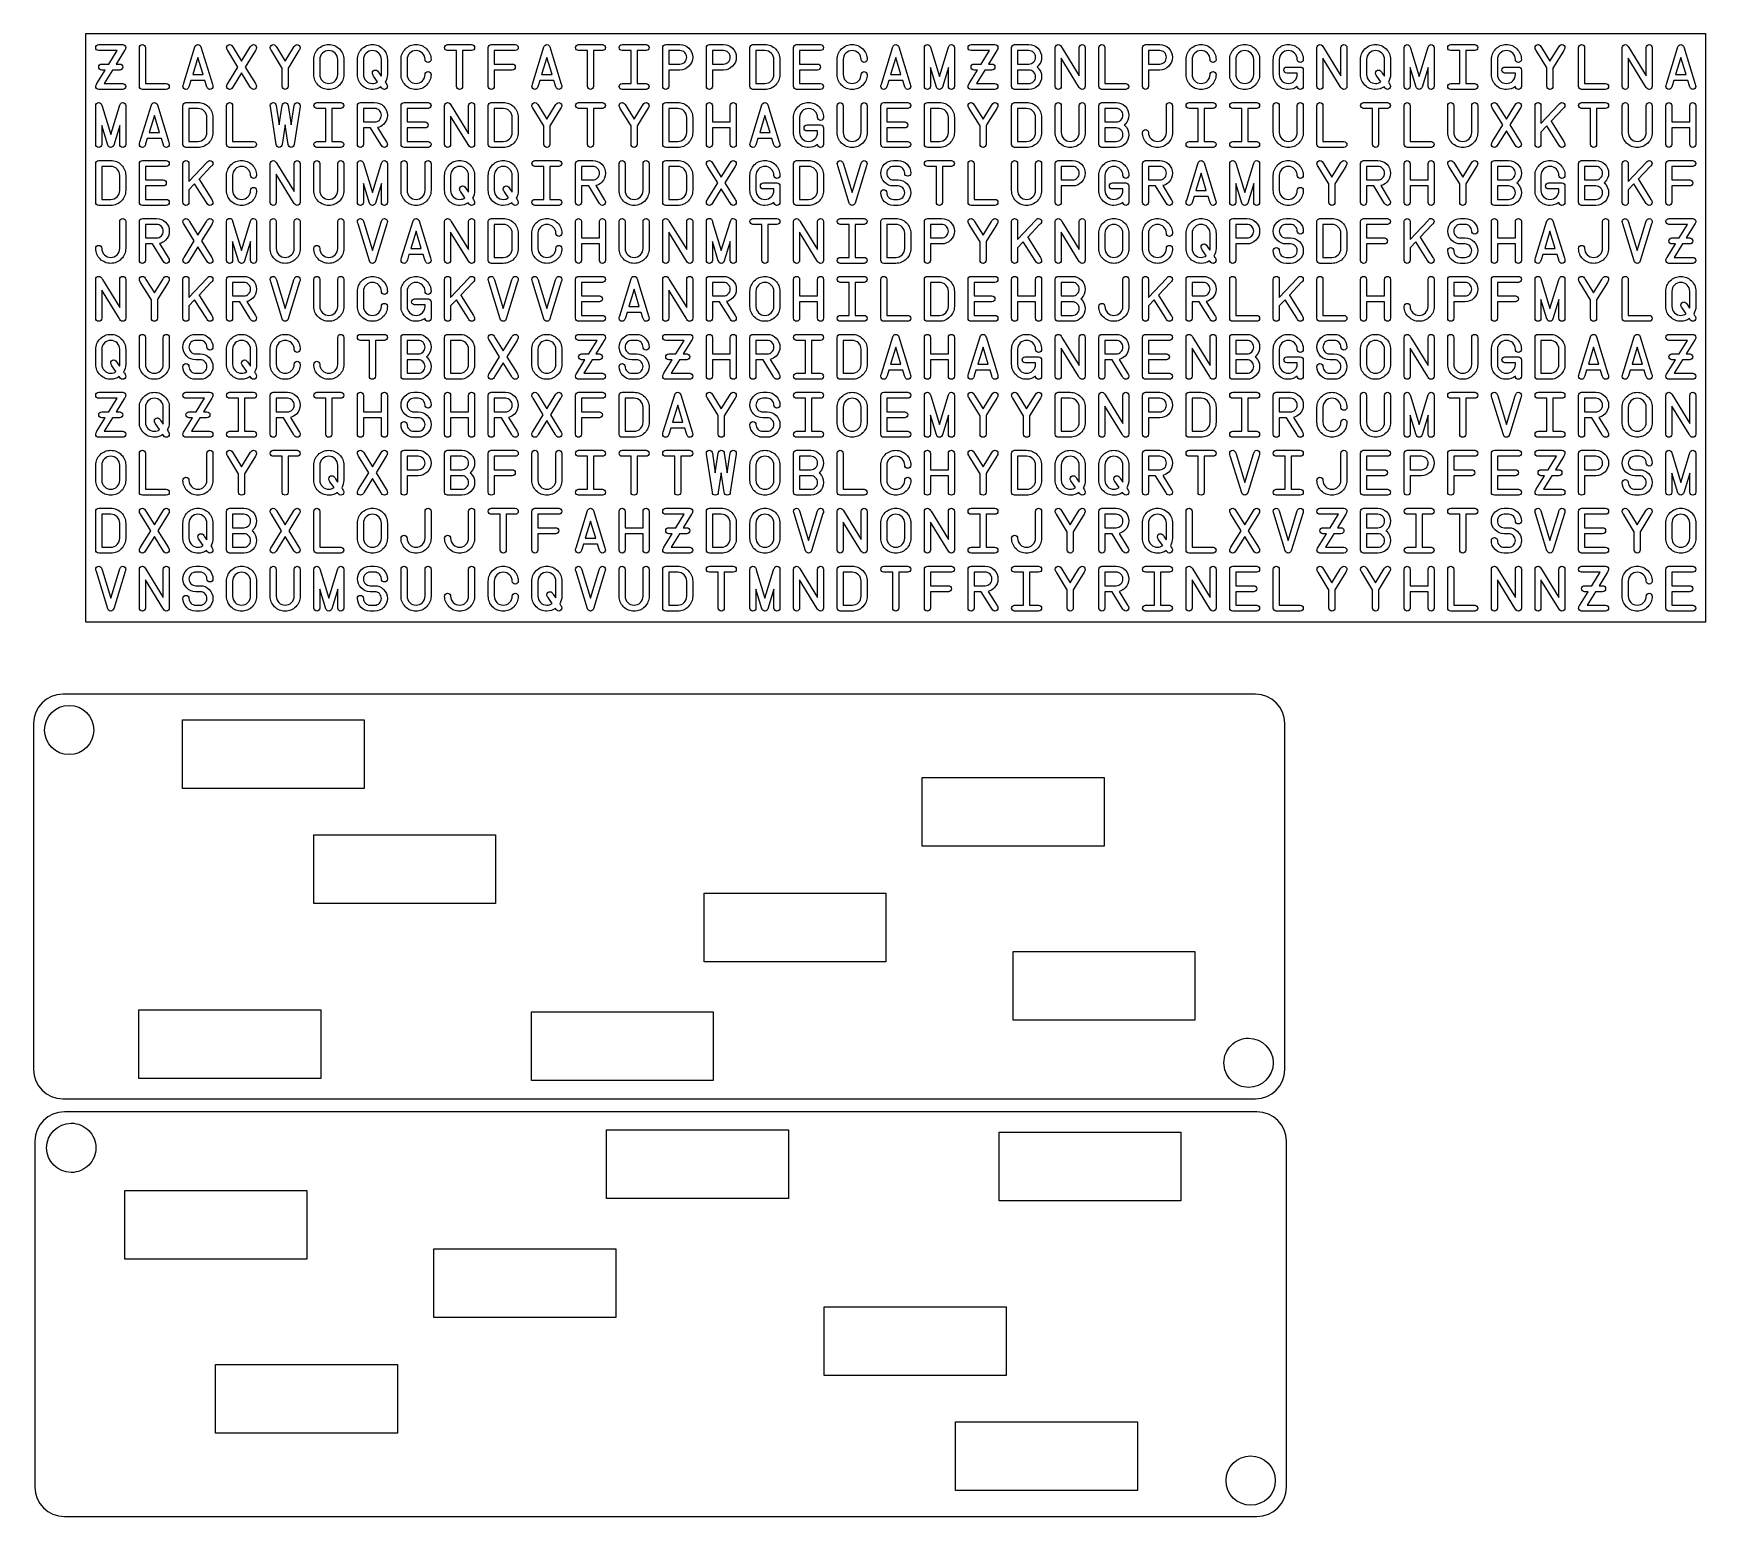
# Model space of a CAD drawing. Extents: x 0.3 to 81.7, y -40.7 to 31.5.
import ezdxf

# ---------------------------------------------------------------- set-up
doc = ezdxf.new("R2010")
doc.units = 0
doc.layers.add('Layer_1', color=7, linetype='CONTINUOUS')

msp = doc.modelspace()

# ---------------------------------------------------------------- linework, layer by layer
at = {"layer": 'Layer_1', "color": 7}
for p, q in [((2.8575, 31.531278), (81.710386, 31.531278)), ((2.8575, 2.8575), (2.8575, 31.531278)), ((3.478204, 30.989793), (4.644943, 30.989793)), ((20.465923, 30.989793), (21.632662, 30.989793)), ((22.589389, 30.989793), (23.756128, 30.989793)), ((26.836323, 30.989793), (28.003061, 30.989793)), ((28.959784, 30.989793), (30.126523, 30.989793)), ((31.083249, 30.989793), (31.776, 30.989793)), ((33.206717, 30.989793), (33.899469, 30.989793)), ((35.330179, 30.989793), (35.913549, 30.989793)), ((37.453644, 30.989793), (38.620382, 30.989793)), ((45.947505, 30.989793), (47.114244, 30.989793)), ((48.070972, 30.989793), (48.763723, 30.989793)), ((50.296522, 30.94604), (50.296522, 30.94604)), ((54.441376, 30.989793), (55.134127, 30.989793)), ((63.03732, 30.94604), (63.03732, 30.94604)), ((69.305626, 30.989793), (70.472366, 30.989793)), ((77.901584, 30.94604), (77.901584, 30.94604)), ((81.710386, 31.531278), (81.710386, 2.8575)), ((4.37951, 30.698108), (3.478204, 30.698108)), ((3.975526, 30.041817), (4.37951, 30.698108)), ((4.732448, 30.698108), (4.328465, 30.041817)), ((5.455826, 28.948), (5.455826, 30.843952)), ((5.747511, 30.843952), (5.747511, 29.093844)), ((5.747511, 30.843952), (5.747511, 30.843952)), ((7.60846, 29.064673), (8.162661, 30.87312)), ((8.308503, 30.365588), (8.054737, 29.53137)), ((8.162661, 30.87312), (8.165579, 30.87312)), ((8.562269, 29.53137), (8.308503, 30.365588)), ((8.45143, 30.87312), (8.454345, 30.87312)), ((8.454345, 30.87312), (9.008547, 29.064673)), ((10.255501, 29.895976), (9.761096, 30.698108)), ((10.023612, 30.843952), (10.431971, 30.181828)), ((10.431971, 30.181828), (10.840329, 30.843952)), ((11.102845, 30.698108), (10.60844, 29.895976)), ((12.378966, 29.895976), (11.88456, 30.698108)), ((12.147077, 30.843952), (12.555435, 30.181828)), ((12.555435, 30.181828), (12.963794, 30.843952)), ((13.22631, 30.698108), (12.731905, 29.895976)), ((13.949688, 29.53137), (13.949688, 30.260582)), ((14.241373, 30.260582), (14.241373, 29.53137)), ((15.116427, 29.53137), (15.116427, 30.260582)), ((15.408112, 30.260582), (15.408112, 29.53137)), ((16.073153, 29.53137), (16.073153, 30.260582)), ((16.364839, 30.260582), (16.364839, 29.53137)), ((17.239893, 29.53137), (17.239893, 30.260582)), ((17.531577, 30.260582), (17.531577, 29.53137)), ((18.196619, 29.53137), (18.196619, 30.260582)), ((18.488304, 30.260582), (18.488304, 29.53137)), ((20.90345, 30.698108), (20.465923, 30.698108)), ((20.90345, 28.948), (20.90345, 30.698108)), ((21.195135, 30.698108), (21.195135, 28.948)), ((21.632662, 30.698108), (21.195135, 30.698108)), ((22.443546, 28.948), (22.443546, 30.843952)), ((23.756128, 30.698108), (22.735231, 30.698108)), ((22.735231, 30.698108), (22.735231, 30.041817)), ((24.59618, 29.064673), (25.150381, 30.87312)), ((25.296223, 30.365588), (25.042457, 29.53137)), ((25.150381, 30.87312), (25.153296, 30.87312)), ((25.549989, 29.53137), (25.296223, 30.365588)), ((25.439147, 30.87312), (25.442066, 30.87312)), ((25.442066, 30.87312), (25.996267, 29.064673)), ((27.27385, 30.698108), (26.836323, 30.698108)), ((27.27385, 28.948), (27.27385, 30.698108)), ((27.565534, 30.698108), (27.565534, 28.948)), ((28.003061, 30.698108), (27.565534, 30.698108)), ((29.397311, 30.698108), (28.959784, 30.698108)), ((29.397311, 29.093844), (29.397311, 30.698108)), ((30.126523, 30.698108), (29.688996, 30.698108)), ((29.688996, 30.698108), (29.688996, 29.093844)), ((30.937406, 28.948), (30.937406, 30.843952)), ((31.776, 30.698108), (31.229091, 30.698108)), ((31.229091, 30.698108), (31.229091, 30.041817)), ((31.776, 30.698108), (31.776, 30.698108)), ((33.060875, 28.948), (33.060875, 30.843952)), ((33.899469, 30.698108), (33.35256, 30.698108)), ((33.35256, 30.698108), (33.35256, 30.041817)), ((33.899469, 30.698108), (33.899469, 30.698108)), ((35.184337, 28.948), (35.184337, 30.843952)), ((35.476022, 30.698108), (35.476022, 29.093844)), ((35.913549, 30.698108), (35.476022, 30.698108)), ((36.351076, 29.53137), (36.351076, 30.260582)), ((36.642761, 30.260582), (36.642761, 29.53137)), ((37.307801, 28.948), (37.307801, 30.843952)), ((38.620382, 30.698108), (37.599486, 30.698108)), ((37.599486, 30.698108), (37.599486, 30.041817)), ((39.431266, 29.53137), (39.431266, 30.260582)), ((39.72295, 30.260582), (39.72295, 29.53137)), ((41.583903, 29.064673), (42.138104, 30.87312)), ((42.283946, 30.365588), (42.03018, 29.53137)), ((42.138104, 30.87312), (42.141019, 30.87312)), ((42.537712, 29.53137), (42.283946, 30.365588)), ((42.42687, 30.87312), (42.429786, 30.87312)), ((42.429786, 30.87312), (42.983987, 29.064673)), ((43.678199, 28.948), (43.678199, 30.843952)), ((43.984468, 30.814781), (44.407411, 29.426364)), ((44.407411, 29.426364), (44.830354, 30.814781)), ((45.13662, 30.843952), (45.13662, 28.948)), ((45.136623, 30.843952), (45.13662, 30.843952)), ((46.848811, 30.698108), (45.947505, 30.698108)), ((46.444828, 30.041817), (46.848811, 30.698108)), ((47.201749, 30.698108), (46.797766, 30.041817)), ((47.925129, 28.948), (47.925129, 30.843952)), ((48.763723, 30.698108), (48.216814, 30.698108)), ((48.216814, 30.698108), (48.216814, 30.041817)), ((48.763723, 30.698108), (48.763723, 30.698108)), ((50.04859, 28.948), (50.04859, 30.843952)), ((51.18616, 28.948), (50.340275, 30.320376)), ((50.340275, 30.320376), (50.340275, 28.948)), ((50.369443, 30.843952), (51.215331, 29.471573)), ((51.215331, 29.471573), (51.215331, 30.843952)), ((51.507016, 30.843952), (51.507016, 28.948)), ((52.172058, 28.948), (52.172058, 30.843952)), ((52.463743, 30.843952), (52.463743, 29.093844)), ((52.463743, 30.843952), (52.463743, 30.843952)), ((54.295532, 28.948), (54.295532, 30.843952)), ((55.134127, 30.698108), (54.587217, 30.698108)), ((54.587217, 30.698108), (54.587217, 30.041817)), ((55.134127, 30.698108), (55.134127, 30.698108)), ((56.418995, 29.53137), (56.418995, 30.260582)), ((56.71068, 30.260582), (56.71068, 29.53137)), ((58.54246, 29.53137), (58.54246, 30.260582)), ((58.834145, 30.260582), (58.834145, 29.53137)), ((59.709201, 29.53137), (59.709201, 30.260582)), ((60.000886, 30.260582), (60.000886, 29.53137)), ((60.665923, 29.53137), (60.665923, 30.260582)), ((60.957608, 30.260582), (60.957608, 29.53137)), ((62.789388, 28.948), (62.789388, 30.843952)), ((63.926961, 28.948), (63.081073, 30.320376)), ((63.081073, 30.320376), (63.081073, 28.948)), ((63.110244, 30.843952), (63.956129, 29.471573)), ((63.956129, 29.471573), (63.956129, 30.843952)), ((64.247814, 30.843952), (64.247814, 28.948)), ((64.912856, 29.53137), (64.912856, 30.260582)), ((65.20453, 30.260582), (65.20453, 29.53137)), ((66.079583, 29.53137), (66.079583, 30.260582)), ((66.371279, 30.260582), (66.371279, 29.53137)), ((67.036322, 28.948), (67.036322, 30.843952)), ((67.342589, 30.814781), (67.765533, 29.426364)), ((67.765533, 29.426364), (68.188474, 30.814781)), ((68.494725, 30.843952), (68.494725, 28.948)), ((68.494745, 30.843952), (68.494725, 30.843952)), ((69.743155, 30.698108), (69.305626, 30.698108)), ((69.743155, 29.093844), (69.743155, 30.698108)), ((70.472366, 30.698108), (70.03484, 30.698108)), ((70.03484, 30.698108), (70.03484, 29.093844)), ((71.28325, 29.53137), (71.28325, 30.260582)), ((71.574935, 30.260582), (71.574935, 29.53137)), ((73.959456, 29.895976), (73.46505, 30.698108)), ((73.727565, 30.843952), (74.135924, 30.181828)), ((74.135924, 30.181828), (74.544282, 30.843952)), ((74.8068, 30.698108), (74.312394, 29.895976)), ((75.530181, 28.948), (75.530181, 30.843952)), ((75.821863, 30.843952), (75.821863, 29.093844)), ((75.821863, 30.843952), (75.821863, 30.843952)), ((77.653652, 28.948), (77.653652, 30.843952)), ((78.791224, 28.948), (77.945337, 30.320376)), ((77.945337, 30.320376), (77.945337, 28.948)), ((77.974507, 30.843952), (78.820392, 29.471573)), ((78.820392, 29.471573), (78.820392, 30.843952)), ((79.112077, 30.843952), (79.112077, 28.948)), ((79.806293, 29.064673), (80.360493, 30.87312)), ((80.506334, 30.365588), (80.252568, 29.53137)), ((80.360493, 30.87312), (80.3634, 30.87312)), ((80.7601, 29.53137), (80.506334, 30.365588)), ((80.649249, 30.87312), (80.652155, 30.87312)), ((80.652155, 30.87312), (81.206355, 29.064673)), ((3.390698, 29.093844), (3.794682, 29.750132)), ((3.624046, 30.041817), (3.975526, 30.041817)), ((3.794682, 29.750132), (3.624046, 29.750132)), ((4.14762, 29.750132), (3.743637, 29.093844)), ((4.4991, 29.750132), (4.14762, 29.750132)), ((4.328465, 30.041817), (4.4991, 30.041817)), ((8.054737, 29.53137), (8.562269, 29.53137)), ((9.761096, 29.093844), (10.255501, 29.895976)), ((10.431971, 29.610124), (10.023612, 28.948)), ((10.840329, 28.948), (10.431971, 29.610124)), ((10.60844, 29.895976), (11.102845, 29.093844)), ((12.409593, 29.84639), (12.378966, 29.895976)), ((12.409593, 28.948), (12.409593, 29.84639)), ((12.731905, 29.895976), (12.701278, 29.84639)), ((12.701278, 29.84639), (12.701278, 28.948)), ((17.056132, 29.174057), (16.860703, 29.45845)), ((17.123219, 29.604291), (17.2326, 29.445324)), ((19.363358, 29.53137), (19.363358, 29.53137)), ((22.735231, 30.041817), (23.610285, 30.041817)), ((23.610285, 29.750132), (22.735231, 29.750132)), ((22.735231, 29.750132), (22.735231, 28.948)), ((25.042457, 29.53137), (25.549989, 29.53137)), ((31.229091, 30.041817), (31.776, 30.041817)), ((31.776, 29.750132), (31.229091, 29.750132)), ((31.229091, 29.750132), (31.229091, 28.948)), ((31.776, 29.750132), (31.776, 29.750132)), ((33.35256, 30.041817), (33.899469, 30.041817)), ((33.899469, 29.750132), (33.35256, 29.750132)), ((33.35256, 29.750132), (33.35256, 28.948)), ((33.899469, 29.750132), (33.899469, 29.750132)), ((37.599486, 30.041817), (38.47454, 30.041817)), ((38.47454, 29.750132), (37.599486, 29.750132)), ((37.599486, 29.750132), (37.599486, 29.093844)), ((40.598004, 29.53137), (40.598004, 29.53137)), ((42.03018, 29.53137), (42.537712, 29.53137)), ((44.261569, 28.918832), (43.969884, 29.871183)), ((43.969884, 29.871183), (43.969884, 28.948)), ((44.844935, 29.871183), (44.55325, 28.918832)), ((44.844935, 28.948), (44.844935, 29.871183)), ((45.86, 29.093844), (46.263983, 29.750132)), ((46.093348, 30.041817), (46.444828, 30.041817)), ((46.263983, 29.750132), (46.093348, 29.750132)), ((46.616921, 29.750132), (46.212938, 29.093844)), ((46.968402, 29.750132), (46.616921, 29.750132)), ((46.797766, 30.041817), (46.968402, 30.041817)), ((48.216814, 30.041817), (48.763723, 30.041817)), ((48.763723, 29.750132), (48.216814, 29.750132)), ((48.216814, 29.750132), (48.216814, 29.093844)), ((48.763723, 29.750132), (48.763723, 29.750132)), ((54.587217, 30.041817), (55.134127, 30.041817)), ((55.134127, 29.750132), (54.587217, 29.750132)), ((54.587217, 29.750132), (54.587217, 28.948)), ((55.134127, 29.750132), (55.134127, 29.750132)), ((57.585732, 29.53137), (57.585732, 29.53137)), ((61.322214, 29.895976), (61.978504, 29.895976)), ((61.83266, 29.604291), (61.322214, 29.604291)), ((61.83266, 29.53137), (61.83266, 29.604291)), ((62.124346, 29.750132), (62.124346, 28.948)), ((65.895822, 29.174057), (65.700395, 29.45845)), ((65.962909, 29.604291), (66.072301, 29.445324)), ((67.619689, 28.918832), (67.328004, 29.871183)), ((67.328004, 29.871183), (67.328004, 28.948)), ((68.20304, 29.871183), (67.911355, 28.918832)), ((68.20304, 28.948), (68.20304, 29.871183)), ((71.939541, 29.895976), (72.595831, 29.895976)), ((72.44999, 29.604291), (71.939541, 29.604291)), ((72.44999, 29.53137), (72.44999, 29.604291)), ((72.741675, 29.750132), (72.741675, 28.948)), ((73.990083, 29.84639), (73.959456, 29.895976)), ((73.990083, 28.948), (73.990083, 29.84639)), ((74.312394, 29.895976), (74.281768, 29.84639)), ((74.281768, 29.84639), (74.281768, 28.948)), ((80.252568, 29.53137), (80.7601, 29.53137)), ((4.644943, 28.802159), (3.478204, 28.802159)), ((3.743637, 29.093844), (4.644943, 29.093844)), ((6.768408, 28.802159), (5.601669, 28.802159)), ((5.747511, 29.093844), (6.768408, 29.093844)), ((7.965774, 29.239685), (7.88556, 28.977168)), ((8.651233, 29.239685), (7.965774, 29.239685)), ((8.731446, 28.977168), (8.651233, 29.239685)), ((17.219474, 28.931958), (17.219474, 28.931958)), ((17.429487, 29.156554), (17.47324, 29.093844)), ((24.953494, 29.239685), (24.87328, 28.977168)), ((25.638953, 29.239685), (24.953494, 29.239685)), ((25.719166, 28.977168), (25.638953, 29.239685)), ((28.959784, 29.093844), (29.397311, 29.093844)), ((30.126523, 28.802159), (28.959784, 28.802159)), ((29.688996, 29.093844), (30.126523, 29.093844)), ((35.913549, 28.802159), (35.330179, 28.802159)), ((35.476022, 29.093844), (35.913549, 29.093844)), ((38.620382, 28.802159), (37.453644, 28.802159)), ((37.599486, 29.093844), (38.620382, 29.093844)), ((41.941217, 29.239685), (41.861003, 28.977168)), ((42.626673, 29.239685), (41.941217, 29.239685)), ((42.706886, 28.977168), (42.626673, 29.239685)), ((44.264484, 28.918832), (44.261569, 28.918832)), ((44.55325, 28.918832), (44.550335, 28.918832)), ((47.114244, 28.802159), (45.947505, 28.802159)), ((46.212938, 29.093844), (47.114244, 29.093844)), ((48.763723, 28.802159), (48.070972, 28.802159)), ((48.216814, 29.093844), (48.763723, 29.093844)), ((48.763723, 28.802159), (48.763723, 28.802159)), ((53.48464, 28.802159), (52.317899, 28.802159)), ((52.463743, 29.093844), (53.48464, 29.093844)), ((66.059178, 28.931958), (66.059178, 28.931958)), ((66.269191, 29.156554), (66.312944, 29.093844)), ((67.622596, 28.918832), (67.619689, 28.918832)), ((67.911355, 28.918832), (67.908448, 28.918832)), ((69.305626, 29.093844), (69.743155, 29.093844)), ((70.472366, 28.802159), (69.305626, 28.802159)), ((70.03484, 29.093844), (70.472366, 29.093844)), ((76.842759, 28.802159), (75.676022, 28.802159)), ((75.821863, 29.093844), (76.842759, 29.093844)), ((80.163606, 29.239685), (80.083393, 28.977168)), ((80.849042, 29.239685), (80.163606, 29.239685)), ((80.929255, 28.977168), (80.849042, 29.239685)), ((3.332362, 26.125425), (3.332362, 28.021377)), ((3.638631, 27.992206), (4.061573, 26.603789)), ((4.061573, 26.603789), (4.484516, 27.992206)), ((4.790785, 28.021377), (4.790785, 26.125425)), ((4.790785, 28.021377), (4.790785, 28.021377)), ((5.484993, 26.242098), (6.039193, 28.050545)), ((6.039193, 28.050545), (6.042112, 28.050545)), ((6.327963, 28.050545), (6.330881, 28.050545)), ((6.330881, 28.050545), (6.885082, 26.242098)), ((7.579291, 26.125425), (7.579291, 28.021377)), ((7.725134, 28.167218), (8.308503, 28.167218)), ((7.870976, 27.875533), (7.870976, 26.271266)), ((8.308503, 27.875533), (7.870976, 27.875533)), ((9.702757, 26.125425), (9.702757, 28.021377)), ((9.994441, 28.021377), (9.994441, 26.271266)), ((9.994441, 28.021377), (9.994441, 28.021377)), ((12.117906, 26.125425), (11.833513, 27.976165)), ((12.117906, 28.021377), (12.263748, 27.073401)), ((12.263748, 27.073401), (12.40959, 28.021377)), ((12.701275, 28.021377), (12.847117, 27.073401)), ((12.847117, 27.073401), (12.99296, 28.021377)), ((13.277352, 27.976165), (12.992959, 26.125425)), ((14.095529, 28.167218), (15.262268, 28.167218)), ((14.533056, 27.875533), (14.095529, 27.875533)), ((14.533056, 26.271266), (14.533056, 27.875533)), ((15.262268, 27.875533), (14.824741, 27.875533)), ((14.824741, 27.875533), (14.824741, 26.271266)), ((16.073151, 26.125425), (16.073151, 28.021377)), ((16.218993, 28.167218), (16.911745, 28.167218)), ((16.911745, 27.875533), (16.364836, 27.875533)), ((16.364836, 27.875533), (16.364836, 27.219242)), ((16.911745, 27.875533), (16.911745, 27.875533)), ((18.196616, 26.125425), (18.196616, 28.021377)), ((18.342459, 28.167218), (19.509198, 28.167218)), ((19.509198, 27.875533), (18.488301, 27.875533)), ((18.488301, 27.875533), (18.488301, 27.219242)), ((20.320085, 26.125425), (20.320085, 28.021377)), ((20.568017, 28.123465), (20.568017, 28.123465)), ((20.640938, 28.021377), (21.486824, 26.648998)), ((21.486824, 26.648998), (21.486824, 28.021377)), ((21.778509, 28.021377), (21.778509, 26.125425)), ((22.443547, 26.125425), (22.443547, 28.021377)), ((22.589389, 28.167218), (23.172759, 28.167218)), ((22.735232, 27.875533), (22.735232, 26.271266)), ((23.172759, 27.875533), (22.735232, 27.875533)), ((25.119754, 27.073401), (24.625348, 27.875533)), ((24.887865, 28.021377), (25.296223, 27.359253)), ((25.296223, 27.359253), (25.704582, 28.021377)), ((25.967098, 27.875533), (25.472693, 27.073401)), ((26.836322, 28.167218), (28.003061, 28.167218)), ((27.273849, 27.875533), (26.836322, 27.875533)), ((27.273849, 26.125425), (27.273849, 27.875533)), ((27.565534, 27.875533), (27.565534, 26.125425)), ((28.003061, 27.875533), (27.565534, 27.875533)), ((29.366685, 27.073401), (28.872279, 27.875533)), ((29.134795, 28.021377), (29.543154, 27.359253)), ((29.543154, 27.359253), (29.951512, 28.021377)), ((30.214029, 27.875533), (29.719623, 27.073401)), ((30.937406, 26.125425), (30.937406, 28.021377)), ((31.083249, 28.167218), (31.666618, 28.167218)), ((31.229091, 27.875533), (31.229091, 26.271266)), ((31.666618, 27.875533), (31.229091, 27.875533)), ((33.060875, 26.125425), (33.060875, 28.021377)), ((33.35256, 28.021377), (33.35256, 27.219242)), ((34.227614, 27.219242), (34.227614, 28.021377)), ((34.519299, 28.021377), (34.519299, 26.125425)), ((35.21351, 26.242098), (35.767711, 28.050545)), ((35.767711, 28.050545), (35.770626, 28.050545)), ((36.056477, 28.050545), (36.059393, 28.050545)), ((36.059393, 28.050545), (36.613594, 26.242098)), ((39.43127, 26.708795), (39.43127, 28.021377)), ((39.722955, 28.021377), (39.722955, 26.708795)), ((40.598009, 26.708795), (40.598009, 28.021377)), ((40.889694, 28.021377), (40.889694, 26.708795)), ((41.554734, 26.125425), (41.554734, 28.021377)), ((41.700577, 28.167218), (42.867316, 28.167218)), ((42.867316, 27.875533), (41.846419, 27.875533)), ((41.846419, 27.875533), (41.846419, 27.219242)), ((43.678196, 26.125425), (43.678196, 28.021377)), ((43.824038, 28.167218), (44.407408, 28.167218)), ((43.969881, 27.875533), (43.969881, 26.271266)), ((44.407408, 27.875533), (43.969881, 27.875533)), ((46.354405, 27.073401), (45.859999, 27.875533)), ((46.122516, 28.021377), (46.530874, 27.359253)), ((46.530874, 27.359253), (46.939233, 28.021377)), ((47.201749, 27.875533), (46.707344, 27.073401)), ((47.925129, 26.125425), (47.925129, 28.021377)), ((48.070972, 28.167218), (48.654341, 28.167218)), ((48.216814, 27.875533), (48.216814, 26.271266)), ((48.654341, 27.875533), (48.216814, 27.875533)), ((50.04859, 26.708795), (50.04859, 28.021377)), ((50.340275, 28.021377), (50.340275, 26.708795)), ((51.215331, 26.708795), (51.215331, 28.021377)), ((51.507016, 28.021377), (51.507016, 26.708795)), ((52.172058, 26.125425), (52.172058, 28.021377)), ((52.317899, 28.167218), (53.010651, 28.167218)), ((53.010651, 27.875533), (52.463743, 27.875533)), ((52.463743, 27.875533), (52.463743, 27.219242)), ((53.010651, 27.875533), (53.010651, 27.875533)), ((55.462264, 26.708795), (55.462264, 28.021377)), ((55.753949, 28.021377), (55.753949, 26.708795)), ((56.564827, 28.167218), (57.731568, 28.167218)), ((57.002357, 27.875533), (56.564827, 27.875533)), ((57.002357, 26.271266), (57.002357, 27.875533)), ((57.731568, 27.875533), (57.294042, 27.875533)), ((57.294042, 27.875533), (57.294042, 26.271266)), ((58.688296, 28.167218), (59.855033, 28.167218)), ((59.125822, 27.875533), (58.688296, 27.875533)), ((59.125822, 26.271266), (59.125822, 27.875533)), ((59.855033, 27.875533), (59.417507, 27.875533)), ((59.417507, 27.875533), (59.417507, 26.271266)), ((60.665914, 26.708795), (60.665914, 28.021377)), ((60.957599, 28.021377), (60.957599, 26.708795)), ((61.832655, 26.708795), (61.832655, 28.021377)), ((62.124337, 28.021377), (62.124337, 26.708795)), ((62.78938, 26.125425), (62.78938, 28.021377)), ((63.081065, 28.021377), (63.081065, 26.271266)), ((63.081065, 28.021377), (63.081065, 28.021377)), ((65.058686, 28.167218), (66.225427, 28.167218)), ((65.496213, 27.875533), (65.058686, 27.875533)), ((65.496213, 26.125425), (65.496213, 27.875533)), ((65.787898, 27.875533), (65.787898, 26.125425)), ((66.225427, 27.875533), (65.787898, 27.875533)), ((67.03631, 26.125425), (67.03631, 28.021377)), ((67.327996, 28.021377), (67.327996, 26.271266)), ((67.327996, 28.021377), (67.327996, 28.021377)), ((69.159776, 26.708795), (69.159776, 28.021377)), ((69.451461, 28.021377), (69.451461, 26.708795)), ((70.326516, 26.708795), (70.326516, 28.021377)), ((70.618202, 28.021377), (70.618202, 26.708795)), ((71.835982, 27.073401), (71.341577, 27.875533)), ((71.604091, 28.021377), (72.01245, 27.359253)), ((72.01245, 27.359253), (72.420809, 28.021377)), ((72.683326, 27.875533), (72.188921, 27.073401)), ((73.406707, 26.125425), (73.406707, 28.021377)), ((73.698389, 27.13757), (74.573444, 28.07242)), ((73.698389, 28.021377), (73.698389, 27.13757)), ((74.770331, 27.875533), (74.189879, 27.254246)), ((75.676013, 28.167218), (76.842754, 28.167218)), ((76.113542, 27.875533), (75.676013, 27.875533)), ((76.113542, 26.125425), (76.113542, 27.875533)), ((76.405227, 27.875533), (76.405227, 26.125425)), ((76.842754, 27.875533), (76.405227, 27.875533)), ((77.653637, 26.708795), (77.653637, 28.021377)), ((77.945323, 28.021377), (77.945323, 26.708795)), ((78.820378, 26.708795), (78.820378, 28.021377)), ((79.112063, 28.021377), (79.112063, 26.708795)), ((79.777103, 26.125425), (79.777103, 28.021377)), ((80.068788, 28.021377), (80.068788, 27.219242)), ((80.943843, 27.219242), (80.943843, 28.021377)), ((81.235526, 28.021377), (81.235526, 26.125425)), ((3.915731, 26.096257), (3.624046, 27.048608)), ((3.624046, 27.048608), (3.624046, 26.125425)), ((4.4991, 27.048608), (4.207416, 26.096257)), ((4.4991, 26.125425), (4.4991, 27.048608)), ((6.185036, 27.543013), (5.93127, 26.708795)), ((6.438802, 26.708795), (6.185036, 27.543013)), ((8.74603, 26.708795), (8.74603, 27.438007)), ((9.037715, 27.438007), (9.037715, 26.708795)), ((12.555433, 27.07486), (12.409591, 26.125425)), ((12.701275, 26.125425), (12.555433, 27.07486)), ((16.364836, 27.219242), (16.911745, 27.219242)), ((16.714857, 26.927557), (16.364836, 26.927557)), ((16.364836, 26.927557), (16.364836, 26.125425)), ((17.210721, 26.125425), (16.714857, 26.927557)), ((17.057587, 26.943601), (17.473238, 26.271266)), ((18.488301, 27.219242), (19.363355, 27.219242)), ((19.363355, 26.927557), (18.488301, 26.927557)), ((18.488301, 26.927557), (18.488301, 26.271266)), ((21.457656, 26.125425), (20.61177, 27.497801)), ((20.61177, 27.497801), (20.61177, 26.125425)), ((23.610286, 26.708795), (23.610286, 27.438007)), ((23.901971, 27.438007), (23.901971, 26.708795)), ((25.150381, 27.023815), (25.119754, 27.073401)), ((25.150381, 26.125425), (25.150381, 27.023815)), ((25.472693, 27.073401), (25.442066, 27.023815)), ((25.442066, 27.023815), (25.442066, 26.125425)), ((29.397311, 27.023815), (29.366685, 27.073401)), ((29.397311, 26.125425), (29.397311, 27.023815)), ((29.719623, 27.073401), (29.688996, 27.023815)), ((29.688996, 27.023815), (29.688996, 26.125425)), ((32.104145, 26.708795), (32.104145, 27.438007)), ((32.39583, 27.438007), (32.39583, 26.708795)), ((33.35256, 27.219242), (34.227614, 27.219242)), ((34.227614, 26.927557), (33.35256, 26.927557)), ((33.35256, 26.927557), (33.35256, 26.125425)), ((34.227614, 26.125425), (34.227614, 26.927557)), ((35.913553, 27.543013), (35.659788, 26.708795)), ((36.167319, 26.708795), (35.913553, 27.543013)), ((37.307801, 26.708795), (37.307801, 27.438007)), ((37.599486, 27.438007), (37.599486, 26.708795)), ((37.964092, 27.073401), (38.620382, 27.073401)), ((38.766225, 26.927557), (38.766225, 26.125425)), ((41.846419, 27.219242), (42.721473, 27.219242)), ((42.721473, 26.927557), (41.846419, 26.927557)), ((41.846419, 26.927557), (41.846419, 26.271266)), ((44.844935, 26.708795), (44.844935, 27.438007)), ((45.13662, 27.438007), (45.13662, 26.708795)), ((46.385032, 27.023815), (46.354405, 27.073401)), ((46.385032, 26.125425), (46.385032, 27.023815)), ((46.707344, 27.073401), (46.676717, 27.023815)), ((46.676717, 27.023815), (46.676717, 26.125425)), ((49.091868, 26.708795), (49.091868, 27.438007)), ((49.383553, 27.438007), (49.383553, 26.708795)), ((52.463743, 27.219242), (53.010651, 27.219242)), ((53.010651, 26.927557), (52.463743, 26.927557)), ((52.463743, 26.927557), (52.463743, 26.271266)), ((53.010651, 26.927557), (53.010651, 26.927557)), ((71.341577, 26.271266), (71.835982, 27.073401)), ((72.188921, 27.073401), (72.683326, 26.271266)), ((73.975492, 27.02673), (73.698389, 26.73067)), ((74.544282, 26.125425), (73.975492, 27.02673)), ((74.208844, 27.219242), (74.806797, 26.271266)), ((80.068788, 27.219242), (80.943843, 27.219242)), ((80.943843, 26.927557), (80.068788, 26.927557)), ((80.068788, 26.927557), (80.068788, 26.125425)), ((80.943843, 26.125425), (80.943843, 26.927557)), ((3.918647, 26.096257), (3.915731, 26.096257)), ((4.207416, 26.096257), (4.204498, 26.096257)), ((5.842306, 26.41711), (5.762093, 26.154593)), ((6.527768, 26.41711), (5.842306, 26.41711)), ((5.93127, 26.708795), (6.438802, 26.708795)), ((6.607981, 26.154593), (6.527768, 26.41711)), ((7.870976, 26.271266), (8.308503, 26.271266)), ((9.994441, 26.271266), (11.015338, 26.271266)), ((14.095529, 26.271266), (14.533056, 26.271266)), ((14.824741, 26.271266), (15.262268, 26.271266)), ((18.488301, 26.271266), (19.509198, 26.271266)), ((22.735232, 26.271266), (23.172759, 26.271266)), ((31.229091, 26.271266), (31.666618, 26.271266)), ((35.570824, 26.41711), (35.49061, 26.154593)), ((36.25628, 26.41711), (35.570824, 26.41711)), ((35.659788, 26.708795), (36.167319, 26.708795)), ((36.336493, 26.154593), (36.25628, 26.41711)), ((38.47454, 26.781716), (37.964092, 26.781716)), ((38.47454, 26.708795), (38.47454, 26.781716)), ((41.846419, 26.271266), (42.867316, 26.271266)), ((43.969881, 26.271266), (44.407408, 26.271266)), ((48.216814, 26.271266), (48.654341, 26.271266)), ((52.463743, 26.271266), (53.010651, 26.271266)), ((54.295527, 26.708795), (54.295527, 26.708795)), ((56.564827, 26.271266), (57.002357, 26.271266)), ((57.294042, 26.271266), (57.731568, 26.271266)), ((58.688296, 26.271266), (59.125822, 26.271266)), ((59.417507, 26.271266), (59.855033, 26.271266)), ((63.081065, 26.271266), (64.101961, 26.271266)), ((67.327996, 26.271266), (68.348892, 26.271266)), ((72.01245, 26.787549), (71.604091, 26.125425)), ((72.420809, 26.125425), (72.01245, 26.787549)), ((73.698389, 26.73067), (73.698389, 26.125425)), ((3.478204, 25.344643), (4.061573, 25.344643)), ((5.601669, 25.344643), (6.768408, 25.344643)), ((8.308503, 25.979584), (7.725134, 25.979584)), ((7.870976, 24.314995), (8.74603, 25.249845)), ((11.015338, 25.979584), (9.848599, 25.979584)), ((12.074153, 25.30089), (12.074153, 25.30089)), ((15.262268, 25.979584), (14.095529, 25.979584)), ((19.509198, 25.979584), (18.342459, 25.979584)), ((23.172759, 25.979584), (22.589389, 25.979584)), ((24.712857, 25.344643), (25.879597, 25.344643)), ((26.836319, 25.344643), (27.529071, 25.344643)), ((31.666618, 25.979584), (31.083249, 25.979584)), ((31.083253, 25.344643), (31.666622, 25.344643)), ((37.453647, 25.344643), (38.037017, 25.344643)), ((42.867316, 25.979584), (41.700577, 25.979584)), ((42.174561, 25.344643), (42.393325, 25.344643)), ((44.407408, 25.979584), (43.824038, 25.979584)), ((43.82404, 25.344643), (44.990779, 25.344643)), ((48.654341, 25.979584), (48.070972, 25.979584)), ((50.194434, 25.344643), (50.887185, 25.344643)), ((53.010651, 25.979584), (52.317899, 25.979584)), ((53.010651, 25.979584), (53.010651, 25.979584)), ((54.441371, 25.344643), (55.134122, 25.344643)), ((57.731568, 25.979584), (56.564827, 25.979584)), ((59.855033, 25.979584), (58.688296, 25.979584)), ((64.101961, 25.979584), (62.935224, 25.979584)), ((65.058686, 25.344643), (65.751437, 25.344643)), ((68.348892, 25.979584), (67.182152, 25.979584)), ((71.429082, 25.344643), (72.121834, 25.344643)), ((75.676016, 25.344643), (76.368767, 25.344643)), ((77.945314, 24.314995), (78.82037, 25.249845)), ((79.922944, 25.344643), (81.089682, 25.344643)), ((3.332361, 23.30285), (3.332361, 25.198802)), ((3.624046, 25.052958), (3.624046, 23.448691)), ((4.061573, 25.052958), (3.624046, 25.052958)), ((4.4991, 23.88622), (4.4991, 24.615432)), ((4.790785, 24.615432), (4.790785, 23.88622)), ((5.455826, 23.30285), (5.455826, 25.198802)), ((6.768408, 25.052958), (5.747511, 25.052958)), ((5.747511, 25.052958), (5.747511, 24.396667)), ((7.579291, 23.30285), (7.579291, 25.198802)), ((7.870976, 25.198802), (7.870976, 24.314995)), ((8.942918, 25.052958), (8.362465, 24.431671)), ((9.702757, 23.88622), (9.702757, 24.615432)), ((9.994441, 24.615432), (9.994441, 23.88622)), ((11.826221, 23.30285), (11.826221, 25.198802)), ((12.963792, 23.30285), (12.117906, 24.675226)), ((12.117906, 24.675226), (12.117906, 23.30285)), ((12.147074, 25.198802), (12.99296, 23.826423)), ((12.99296, 23.826423), (12.99296, 25.198802)), ((13.284645, 25.198802), (13.284645, 23.30285)), ((13.949686, 23.88622), (13.949686, 25.198802)), ((14.241371, 25.198802), (14.241371, 23.88622)), ((15.116425, 23.88622), (15.116425, 25.198802)), ((15.40811, 25.198802), (15.40811, 23.88622)), ((16.073152, 23.30285), (16.073152, 25.198802)), ((16.379421, 25.169631), (16.802364, 23.781214)), ((16.802364, 23.781214), (17.225306, 25.169631)), ((17.531575, 25.198802), (17.531575, 23.30285)), ((17.531575, 25.198802), (17.531575, 25.198802)), ((18.196617, 23.88622), (18.196617, 25.198802)), ((18.488301, 25.198802), (18.488301, 23.88622)), ((19.363356, 23.88622), (19.363356, 25.198802)), ((19.65504, 25.198802), (19.65504, 23.88622)), ((20.320081, 23.88622), (20.320081, 24.615432)), ((20.611766, 24.615432), (20.611766, 23.88622)), ((21.48682, 23.88622), (21.48682, 24.615432)), ((21.778505, 24.615432), (21.778505, 23.88622)), ((22.443546, 23.88622), (22.443546, 24.615432)), ((22.735231, 24.615432), (22.735231, 23.88622)), ((23.610285, 23.88622), (23.610285, 24.615432)), ((23.90197, 24.615432), (23.90197, 23.88622)), ((25.150385, 25.052958), (24.712857, 25.052958)), ((25.150385, 23.448691), (25.150385, 25.052958)), ((25.879597, 25.052958), (25.442069, 25.052958)), ((25.442069, 25.052958), (25.442069, 23.448691)), ((26.690477, 23.30285), (26.690477, 25.198802)), ((27.529071, 25.052958), (26.982162, 25.052958)), ((26.982162, 25.052958), (26.982162, 24.396667)), ((27.529071, 25.052958), (27.529071, 25.052958)), ((28.813941, 23.88622), (28.813941, 25.198802)), ((29.105626, 25.198802), (29.105626, 23.88622)), ((29.98068, 23.88622), (29.98068, 25.198802)), ((30.272365, 25.198802), (30.272365, 23.88622)), ((30.93741, 23.30285), (30.93741, 25.198802)), ((31.229095, 25.052958), (31.229095, 23.448691)), ((31.666622, 25.052958), (31.229095, 25.052958)), ((32.104149, 23.88622), (32.104149, 24.615432)), ((32.395834, 24.615432), (32.395834, 23.88622)), ((33.613615, 24.250826), (33.119209, 25.052958)), ((33.381725, 25.198802), (33.790084, 24.536678)), ((33.790084, 24.536678), (34.198443, 25.198802)), ((34.460959, 25.052958), (33.966553, 24.250826)), ((35.184336, 23.88622), (35.184336, 24.615432)), ((35.476021, 24.615432), (35.476021, 23.88622)), ((37.307805, 23.30285), (37.307805, 25.198802)), ((37.59949, 25.052958), (37.59949, 23.448691)), ((38.037017, 25.052958), (37.59949, 25.052958)), ((38.474544, 23.88622), (38.474544, 24.615432)), ((38.766229, 24.615432), (38.766229, 23.88622)), ((40.014638, 23.273682), (39.460437, 25.082126)), ((39.737537, 25.169631), (40.16048, 23.781214)), ((40.16048, 23.781214), (40.583423, 25.169631)), ((40.860524, 25.082126), (40.306322, 23.273682)), ((42.393325, 25.052958), (42.174561, 25.052958)), ((43.013155, 24.724813), (43.013155, 24.724813)), ((44.261567, 25.052958), (43.82404, 25.052958)), ((44.261567, 23.30285), (44.261567, 25.052958)), ((44.553252, 25.052958), (44.553252, 23.30285)), ((44.990779, 25.052958), (44.553252, 25.052958)), ((45.801664, 23.30285), (45.801664, 25.198802)), ((46.093349, 25.198802), (46.093349, 23.448691)), ((46.093349, 25.198802), (46.093349, 25.198802)), ((47.925126, 23.88622), (47.925126, 25.198802)), ((48.216811, 25.198802), (48.216811, 23.88622)), ((49.091865, 23.88622), (49.091865, 25.198802)), ((49.38355, 25.198802), (49.38355, 23.88622)), ((50.048593, 23.30285), (50.048593, 25.198802)), ((50.887185, 25.052958), (50.340278, 25.052958)), ((50.340278, 25.052958), (50.340278, 24.396667)), ((50.887185, 25.052958), (50.887185, 25.052958)), ((52.172061, 23.88622), (52.172061, 24.615432)), ((52.463746, 24.615432), (52.463746, 23.88622)), ((54.295527, 23.30285), (54.295527, 25.198802)), ((55.134122, 25.052958), (54.587212, 25.052958)), ((54.587212, 25.052958), (54.587212, 24.396667)), ((55.134122, 25.052958), (55.134122, 25.052958)), ((56.448165, 23.419523), (57.002365, 25.22797)), ((57.148209, 24.720438), (56.894443, 23.88622)), ((57.002365, 25.22797), (57.005272, 25.22797)), ((57.401975, 23.88622), (57.148209, 24.720438)), ((57.291124, 25.22797), (57.29403, 25.22797)), ((57.29403, 25.22797), (57.84823, 23.419523)), ((58.542455, 23.30285), (58.542455, 25.198802)), ((58.848725, 25.169631), (59.271666, 23.781214)), ((59.271666, 23.781214), (59.69461, 25.169631)), ((60.000858, 25.198802), (60.000858, 23.30285)), ((60.00088, 25.198802), (60.000858, 25.198802)), ((60.665917, 23.88622), (60.665917, 24.615432)), ((60.957602, 24.615432), (60.957602, 23.88622)), ((63.342126, 24.250826), (62.847721, 25.052958)), ((63.110235, 25.198802), (63.518594, 24.536678)), ((63.518594, 24.536678), (63.926953, 25.198802)), ((64.18947, 25.052958), (63.695065, 24.250826)), ((64.912845, 23.30285), (64.912845, 25.198802)), ((65.751437, 25.052958), (65.20453, 25.052958)), ((65.20453, 25.052958), (65.20453, 24.396667)), ((65.751437, 25.052958), (65.751437, 25.052958)), ((67.03631, 23.30285), (67.03631, 25.198802)), ((67.327996, 25.198802), (67.327996, 24.396667)), ((68.203051, 24.396667), (68.203051, 25.198802)), ((68.494736, 25.198802), (68.494736, 23.30285)), ((69.712519, 24.250826), (69.218114, 25.052958)), ((69.480632, 25.198802), (69.88899, 24.536678)), ((69.88899, 24.536678), (70.297349, 25.198802)), ((70.559863, 25.052958), (70.065458, 24.250826)), ((71.283238, 23.30285), (71.283238, 25.198802)), ((72.121834, 25.052958), (71.574924, 25.052958)), ((71.574924, 25.052958), (71.574924, 24.396667)), ((72.121834, 25.052958), (72.121834, 25.052958)), ((73.406707, 23.88622), (73.406707, 24.615432)), ((73.698392, 24.615432), (73.698392, 23.88622)), ((75.530172, 23.30285), (75.530172, 25.198802)), ((76.368767, 25.052958), (75.821857, 25.052958)), ((75.821857, 25.052958), (75.821857, 24.396667)), ((76.368767, 25.052958), (76.368767, 25.052958)), ((77.653632, 23.30285), (77.653632, 25.198802)), ((77.945314, 25.198802), (77.945314, 24.314995)), ((79.017256, 25.052958), (78.436804, 24.431671)), ((79.7771, 23.30285), (79.7771, 25.198802)), ((81.089682, 25.052958), (80.068785, 25.052958)), ((80.068785, 25.052958), (80.068785, 24.396667)), ((5.747511, 24.396667), (6.622565, 24.396667)), ((6.622565, 24.104982), (5.747511, 24.104982)), ((5.747511, 24.104982), (5.747511, 23.448691)), ((8.148076, 24.204155), (7.870976, 23.908095)), ((7.870976, 23.908095), (7.870976, 23.30285)), ((8.716862, 23.30285), (8.148076, 24.204155)), ((8.381425, 24.396667), (8.979378, 23.448691)), ((10.869495, 23.88622), (10.869495, 23.88622)), ((16.656521, 23.273682), (16.364836, 24.226033)), ((16.364836, 24.226033), (16.364836, 23.30285)), ((17.23989, 24.226033), (16.948206, 23.273682)), ((17.23989, 23.30285), (17.23989, 24.226033)), ((21.303059, 23.528907), (21.10763, 23.8133)), ((21.370146, 23.959141), (21.479528, 23.800174)), ((23.426524, 23.528907), (23.231095, 23.8133)), ((23.493611, 23.959141), (23.602993, 23.800174)), ((26.982162, 24.396667), (27.529071, 24.396667)), ((27.332183, 24.104982), (26.982162, 24.104982)), ((26.982162, 24.104982), (26.982162, 23.30285)), ((27.828048, 23.30285), (27.332183, 24.104982)), ((27.674913, 24.121026), (28.090564, 23.448691)), ((33.119209, 23.448691), (33.613615, 24.250826)), ((33.790084, 23.964974), (33.381725, 23.30285)), ((34.198443, 23.30285), (33.790084, 23.964974)), ((33.966553, 24.250826), (34.460959, 23.448691)), ((35.840627, 24.250826), (36.496918, 24.250826)), ((36.351075, 23.959141), (35.840627, 23.959141)), ((36.351075, 23.88622), (36.351075, 23.959141)), ((36.64276, 24.104982), (36.64276, 23.30285)), ((42.174561, 24.396667), (42.393325, 24.396667)), ((42.393325, 24.104982), (42.174561, 24.104982)), ((50.340278, 24.396667), (50.887185, 24.396667)), ((50.887185, 24.104982), (50.340278, 24.104982)), ((50.340278, 24.104982), (50.340278, 23.30285)), ((50.887185, 24.104982), (50.887185, 24.104982)), ((52.828352, 24.250826), (53.484643, 24.250826)), ((53.338799, 23.959141), (52.828352, 23.959141)), ((53.338799, 23.88622), (53.338799, 23.959141)), ((53.630484, 24.104982), (53.630484, 23.30285)), ((54.587212, 24.396667), (55.134122, 24.396667)), ((54.937232, 24.104982), (54.587212, 24.104982)), ((54.587212, 24.104982), (54.587212, 23.30285)), ((55.433097, 23.30285), (54.937232, 24.104982)), ((55.279963, 24.121026), (55.695614, 23.448691)), ((56.894443, 23.88622), (57.401975, 23.88622)), ((59.125825, 23.273682), (58.83414, 24.226033)), ((58.83414, 24.226033), (58.83414, 23.30285)), ((59.709172, 24.226033), (59.417487, 23.273682)), ((59.709172, 23.30285), (59.709172, 24.226033)), ((61.832655, 23.88622), (61.832655, 23.88622)), ((63.372753, 24.20124), (63.342126, 24.250826)), ((63.372753, 23.30285), (63.372753, 24.20124)), ((63.695065, 24.250826), (63.664438, 24.20124)), ((63.664438, 24.20124), (63.664438, 23.30285)), ((65.20453, 24.396667), (65.751437, 24.396667)), ((65.554551, 24.104982), (65.20453, 24.104982)), ((65.20453, 24.104982), (65.20453, 23.30285)), ((66.050415, 23.30285), (65.554551, 24.104982)), ((65.897281, 24.121026), (66.312933, 23.448691)), ((67.327996, 24.396667), (68.203051, 24.396667)), ((68.203051, 24.104982), (67.327996, 24.104982)), ((67.327996, 24.104982), (67.327996, 23.30285)), ((68.203051, 23.30285), (68.203051, 24.104982)), ((69.743146, 24.20124), (69.712519, 24.250826)), ((69.743146, 23.30285), (69.743146, 24.20124)), ((70.065458, 24.250826), (70.034831, 24.20124)), ((70.034831, 24.20124), (70.034831, 23.30285)), ((71.574924, 24.396667), (72.121834, 24.396667)), ((72.121834, 24.104982), (71.574924, 24.104982)), ((71.574924, 24.104982), (71.574924, 23.448691)), ((72.121834, 24.104982), (72.121834, 24.104982)), ((74.062998, 24.250826), (74.719288, 24.250826)), ((74.573444, 23.959141), (74.062998, 23.959141)), ((74.573444, 23.88622), (74.573444, 23.959141)), ((74.86513, 24.104982), (74.86513, 23.30285)), ((75.821857, 24.396667), (76.368767, 24.396667)), ((76.368767, 24.104982), (75.821857, 24.104982)), ((75.821857, 24.104982), (75.821857, 23.448691)), ((76.368767, 24.104982), (76.368767, 24.104982)), ((78.222417, 24.204155), (77.945314, 23.908095)), ((77.945314, 23.908095), (77.945314, 23.30285)), ((78.791208, 23.30285), (78.222417, 24.204155)), ((78.455769, 24.396667), (79.053722, 23.448691)), ((80.068785, 24.396667), (80.943841, 24.396667)), ((80.943841, 24.104982), (80.068785, 24.104982)), ((80.068785, 24.104982), (80.068785, 23.30285)), ((4.061573, 23.157009), (3.478204, 23.157009)), ((3.624046, 23.448691), (4.061573, 23.448691)), ((6.768408, 23.157009), (5.601669, 23.157009)), ((5.747511, 23.448691), (6.768408, 23.448691)), ((16.659439, 23.273682), (16.656521, 23.273682)), ((16.948206, 23.273682), (16.94529, 23.273682)), ((21.466402, 23.286808), (21.466402, 23.286808)), ((21.676415, 23.511404), (21.720168, 23.448691)), ((23.589867, 23.286808), (23.589867, 23.286808)), ((23.79988, 23.511404), (23.843633, 23.448691)), ((24.712857, 23.448691), (25.150385, 23.448691)), ((25.879597, 23.157009), (24.712857, 23.157009)), ((25.442069, 23.448691), (25.879597, 23.448691)), ((31.666622, 23.157009), (31.083253, 23.157009)), ((31.229095, 23.448691), (31.666622, 23.448691)), ((38.037017, 23.157009), (37.453647, 23.157009)), ((37.59949, 23.448691), (38.037017, 23.448691)), ((40.017553, 23.273682), (40.014638, 23.273682)), ((40.160482, 23.157009), (40.160479, 23.157009)), ((40.306322, 23.273682), (40.303407, 23.273682)), ((42.174561, 23.448691), (42.393325, 23.448691)), ((42.393325, 23.157009), (42.174561, 23.157009)), ((47.114246, 23.157009), (45.947507, 23.157009)), ((46.093349, 23.448691), (47.114246, 23.448691)), ((56.805478, 23.594535), (56.725265, 23.332018)), ((57.490917, 23.594535), (56.805478, 23.594535)), ((57.57113, 23.332018), (57.490917, 23.594535)), ((59.128732, 23.273682), (59.125825, 23.273682)), ((59.417487, 23.273682), (59.41458, 23.273682)), ((72.121834, 23.157009), (71.429082, 23.157009)), ((71.574924, 23.448691), (72.121834, 23.448691)), ((72.121834, 23.157009), (72.121834, 23.157009)), ((76.368767, 23.157009), (75.676016, 23.157009)), ((75.821857, 23.448691), (76.368767, 23.448691)), ((76.368767, 23.157009), (76.368767, 23.157009)), ((4.4991, 21.063645), (4.4991, 22.376227)), ((4.790785, 22.376227), (4.790785, 21.063645)), ((5.455826, 20.480275), (5.455826, 22.376227)), ((5.601669, 22.522068), (6.29442, 22.522068)), ((6.29442, 22.230383), (5.747511, 22.230383)), ((5.747511, 22.230383), (5.747511, 21.574092)), ((6.29442, 22.230383), (6.29442, 22.230383)), ((8.132034, 21.428251), (7.637628, 22.230383)), ((7.900145, 22.376227), (8.308503, 21.714103)), ((8.308503, 21.714103), (8.716862, 22.376227)), ((8.979378, 22.230383), (8.484972, 21.428251)), ((9.702755, 20.480275), (9.702755, 22.376227)), ((10.009024, 22.347056), (10.431967, 20.958639)), ((10.431967, 20.958639), (10.85491, 22.347056)), ((11.161176, 22.376227), (11.161176, 20.480275)), ((11.161179, 22.376227), (11.161176, 22.376227)), ((11.826221, 21.063645), (11.826221, 22.376227)), ((12.117906, 22.376227), (12.117906, 21.063645)), ((12.99296, 21.063645), (12.99296, 22.376227)), ((13.284645, 22.376227), (13.284645, 21.063645)), ((15.116425, 21.063645), (15.116425, 22.376227)), ((15.40811, 22.376227), (15.40811, 21.063645)), ((16.65652, 20.451107), (16.102319, 22.259551)), ((16.379419, 22.347056), (16.802362, 20.958639)), ((16.802362, 20.958639), (17.225305, 22.347056)), ((17.502405, 22.259551), (16.948204, 20.451107)), ((18.225783, 20.596948), (18.779984, 22.405395)), ((18.779984, 22.405395), (18.782902, 22.405395)), ((19.068753, 22.405395), (19.07167, 22.405395)), ((19.07167, 22.405395), (19.625871, 20.596948)), ((20.320081, 20.480275), (20.320081, 22.376227)), ((20.568013, 22.478315), (20.568013, 22.478315)), ((20.640934, 22.376227), (21.48682, 21.003848)), ((21.48682, 21.003848), (21.48682, 22.376227)), ((21.778505, 22.376227), (21.778505, 20.480275)), ((22.443546, 20.480275), (22.443546, 22.376227)), ((22.589389, 22.522068), (23.172758, 22.522068)), ((22.735231, 22.230383), (22.735231, 20.626116)), ((23.172758, 22.230383), (22.735231, 22.230383)), ((26.690477, 20.480275), (26.690477, 22.376227)), ((26.982162, 22.376227), (26.982162, 21.574092)), ((27.857216, 21.574092), (27.857216, 22.376227)), ((28.148901, 22.376227), (28.148901, 20.480275)), ((28.813941, 21.063645), (28.813941, 22.376227)), ((29.105626, 22.376227), (29.105626, 21.063645)), ((29.98068, 21.063645), (29.98068, 22.376227)), ((30.272365, 22.376227), (30.272365, 21.063645)), ((30.93741, 20.480275), (30.93741, 22.376227)), ((31.185342, 22.478315), (31.185342, 22.478315)), ((31.258263, 22.376227), (32.104149, 21.003848)), ((32.104149, 21.003848), (32.104149, 22.376227)), ((32.395834, 22.376227), (32.395834, 20.480275)), ((33.060872, 20.480275), (33.060872, 22.376227)), ((33.367141, 22.347056), (33.790084, 20.958639)), ((33.790084, 20.958639), (34.213027, 22.347056)), ((34.519296, 22.376227), (34.519296, 20.480275)), ((34.519296, 22.376227), (34.519296, 22.376227)), ((35.330179, 22.522068), (36.496918, 22.522068)), ((35.767706, 22.230383), (35.330179, 22.230383)), ((35.767706, 20.480275), (35.767706, 22.230383)), ((36.059391, 22.230383), (36.059391, 20.480275)), ((36.496918, 22.230383), (36.059391, 22.230383)), ((37.307805, 20.480275), (37.307805, 22.376227)), ((37.555737, 22.478315), (37.555737, 22.478315)), ((37.628658, 22.376227), (38.474544, 21.003848)), ((38.474544, 21.003848), (38.474544, 22.376227)), ((38.766229, 22.376227), (38.766229, 20.480275)), ((39.577109, 22.522068), (40.743848, 22.522068)), ((40.014636, 22.230383), (39.577109, 22.230383)), ((40.014636, 20.626116), (40.014636, 22.230383)), ((40.743848, 22.230383), (40.306321, 22.230383)), ((40.306321, 22.230383), (40.306321, 20.626116)), ((41.554731, 20.480275), (41.554731, 22.376227)), ((41.700574, 22.522068), (42.283943, 22.522068)), ((41.846416, 22.230383), (41.846416, 20.626116)), ((42.283943, 22.230383), (41.846416, 22.230383)), ((43.678198, 20.480275), (43.678198, 22.376227)), ((43.82404, 22.522068), (44.516791, 22.522068)), ((44.516791, 22.230383), (43.969882, 22.230383)), ((43.969882, 22.230383), (43.969882, 21.574092)), ((44.516791, 22.230383), (44.516791, 22.230383)), ((46.354407, 21.428251), (45.860001, 22.230383)), ((46.122517, 22.376227), (46.530876, 21.714103)), ((46.530876, 21.714103), (46.939235, 22.376227)), ((47.201751, 22.230383), (46.707345, 21.428251)), ((47.925126, 20.480275), (47.925126, 22.376227)), ((48.216811, 21.49242), (49.091865, 22.42727)), ((48.216811, 22.376227), (48.216811, 21.49242)), ((49.288752, 22.230383), (48.7083, 21.609096)), ((50.048593, 20.480275), (50.048593, 22.376227)), ((50.296525, 22.478315), (50.296525, 22.478315)), ((50.369446, 22.376227), (51.215333, 21.003848)), ((51.215333, 21.003848), (51.215333, 22.376227)), ((51.507016, 22.376227), (51.507016, 20.480275)), ((58.542452, 20.480275), (58.542452, 22.376227)), ((58.688293, 22.522068), (59.381044, 22.522068)), ((59.381044, 22.230383), (58.834134, 22.230383)), ((58.834134, 22.230383), (58.834134, 21.574092)), ((59.381044, 22.230383), (59.381044, 22.230383)), ((61.285748, 22.522068), (61.504509, 22.522068)), ((61.504509, 22.230383), (61.285748, 22.230383)), ((62.789383, 20.480275), (62.789383, 22.376227)), ((62.935226, 22.522068), (63.518594, 22.522068)), ((63.081068, 22.230383), (63.081068, 20.626116)), ((63.518594, 22.230383), (63.081068, 22.230383)), ((64.912845, 20.480275), (64.912845, 22.376227)), ((65.058689, 22.522068), (66.225427, 22.522068)), ((66.225427, 22.230383), (65.20453, 22.230383)), ((65.20453, 22.230383), (65.20453, 21.574092)), ((67.036313, 20.480275), (67.036313, 22.376227)), ((67.327996, 21.49242), (68.203051, 22.42727)), ((67.327996, 22.376227), (67.327996, 21.49242)), ((68.399938, 22.230383), (67.819486, 21.609096)), ((69.779609, 22.522068), (69.998371, 22.522068)), ((69.998371, 22.230383), (69.779609, 22.230383)), ((71.283241, 20.480275), (71.283241, 22.376227)), ((71.574926, 22.376227), (71.574926, 21.574092)), ((72.449979, 21.574092), (72.449979, 22.376227)), ((72.741664, 22.376227), (72.741664, 20.480275)), ((73.435883, 20.596948), (73.990085, 22.405395)), ((73.990085, 22.405395), (73.992992, 22.405395)), ((74.278844, 22.405395), (74.281751, 22.405395)), ((74.281751, 22.405395), (74.835951, 20.596948)), ((76.696913, 21.063645), (76.696913, 22.376227)), ((76.988598, 22.376227), (76.988598, 21.063645)), ((78.237008, 20.451107), (77.682805, 22.259551)), ((77.959905, 22.347056), (78.382849, 20.958639)), ((78.382849, 20.958639), (78.805793, 22.347056)), ((79.082893, 22.259551), (78.52869, 20.451107)), ((79.922944, 22.522068), (81.089685, 22.522068)), ((80.824249, 22.230383), (79.922944, 22.230383)), ((80.420268, 21.574092), (80.824249, 22.230383)), ((81.177188, 22.230383), (80.773206, 21.574092)), ((5.747511, 21.574092), (6.29442, 21.574092)), ((6.097533, 21.282407), (5.747511, 21.282407)), ((5.747511, 21.282407), (5.747511, 20.480275)), ((6.593397, 20.480275), (6.097533, 21.282407)), ((6.440262, 21.298451), (6.855913, 20.626116)), ((7.637628, 20.626116), (8.132034, 21.428251)), ((8.484972, 21.428251), (8.979378, 20.626116)), ((10.286124, 20.451107), (9.994439, 21.403458)), ((9.994439, 21.403458), (9.994439, 20.480275)), ((10.869491, 21.403458), (10.577806, 20.451107)), ((10.869491, 20.480275), (10.869491, 21.403458)), ((18.925826, 21.897863), (18.672061, 21.063645)), ((19.179592, 21.063645), (18.925826, 21.897863)), ((21.457651, 20.480275), (20.611766, 21.852651)), ((20.611766, 21.852651), (20.611766, 20.480275)), ((23.610285, 21.063645), (23.610285, 21.792857)), ((23.90197, 21.792857), (23.90197, 21.063645)), ((24.567015, 21.063645), (24.567015, 21.792857)), ((24.8587, 21.792857), (24.8587, 21.063645)), ((26.982162, 21.574092), (27.857216, 21.574092)), ((27.857216, 21.282407), (26.982162, 21.282407)), ((26.982162, 21.282407), (26.982162, 20.480275)), ((27.857216, 20.480275), (27.857216, 21.282407)), ((32.074981, 20.480275), (31.229095, 21.852651)), ((31.229095, 21.852651), (31.229095, 20.480275)), ((33.644241, 20.451107), (33.352557, 21.403458)), ((33.352557, 21.403458), (33.352557, 20.480275)), ((34.227611, 21.403458), (33.935926, 20.451107)), ((34.227611, 20.480275), (34.227611, 21.403458)), ((38.445376, 20.480275), (37.59949, 21.852651)), ((37.59949, 21.852651), (37.59949, 20.480275)), ((42.72147, 21.063645), (42.72147, 21.792857)), ((43.013155, 21.792857), (43.013155, 21.063645)), ((43.969882, 21.574092), (44.516791, 21.574092)), ((44.516791, 21.282407), (43.969882, 21.282407)), ((43.969882, 21.282407), (43.969882, 20.480275)), ((44.516791, 21.282407), (44.516791, 21.282407)), ((46.385034, 21.378665), (46.354407, 21.428251)), ((46.385034, 20.480275), (46.385034, 21.378665)), ((46.707345, 21.428251), (46.676718, 21.378665)), ((46.676718, 21.378665), (46.676718, 20.480275)), ((48.493911, 21.38158), (48.216811, 21.08552)), ((49.062697, 20.480275), (48.493911, 21.38158)), ((48.72726, 21.574092), (49.325213, 20.626116)), ((51.186163, 20.480275), (50.340278, 21.852651)), ((50.340278, 21.852651), (50.340278, 20.480275)), ((52.172058, 21.063645), (52.172058, 21.792857)), ((52.463743, 21.792857), (52.463743, 21.063645)), ((53.338796, 21.063645), (53.338796, 21.792857)), ((53.630481, 21.792857), (53.630481, 21.063645)), ((54.295521, 21.063645), (54.295521, 21.792857)), ((54.587206, 21.792857), (54.587206, 21.063645)), ((56.418986, 21.063645), (56.418986, 21.792857)), ((56.710657, 21.792857), (56.710657, 21.063645)), ((57.58571, 21.063645), (57.58571, 21.792857)), ((57.877409, 21.792857), (57.877409, 21.063645)), ((58.834134, 21.574092), (59.381044, 21.574092)), ((59.381044, 21.282407), (58.834134, 21.282407)), ((58.834134, 21.282407), (58.834134, 20.480275)), ((59.381044, 21.282407), (59.381044, 21.282407)), ((61.285748, 21.574092), (61.504509, 21.574092)), ((61.504509, 21.282407), (61.285748, 21.282407)), ((62.12434, 21.902238), (62.12434, 21.902238)), ((63.956123, 21.063645), (63.956123, 21.792857)), ((64.247808, 21.792857), (64.247808, 21.063645)), ((65.20453, 21.574092), (66.079586, 21.574092)), ((66.079586, 21.282407), (65.20453, 21.282407)), ((65.20453, 21.282407), (65.20453, 20.480275)), ((67.605098, 21.38158), (67.327996, 21.08552)), ((68.173889, 20.480275), (67.605098, 21.38158)), ((67.838451, 21.574092), (68.436404, 20.626116)), ((69.779609, 21.574092), (69.998371, 21.574092)), ((69.998371, 21.282407), (69.779609, 21.282407)), ((70.618202, 21.902238), (70.618202, 21.902238)), ((71.574926, 21.574092), (72.449979, 21.574092)), ((72.449979, 21.282407), (71.574926, 21.282407)), ((71.574926, 21.282407), (71.574926, 20.480275)), ((72.449979, 20.480275), (72.449979, 21.282407)), ((74.135927, 21.897863), (73.882161, 21.063645)), ((74.389692, 21.063645), (74.135927, 21.897863)), ((79.835438, 20.626116), (80.239422, 21.282407)), ((80.068785, 21.574092), (80.420268, 21.574092)), ((80.239422, 21.282407), (80.068785, 21.282407)), ((80.592361, 21.282407), (80.188377, 20.626116)), ((80.943841, 21.282407), (80.592361, 21.282407)), ((80.773206, 21.574092), (80.943841, 21.574092)), ((3.332361, 21.063645), (3.332361, 21.063645)), ((8.308503, 21.142399), (7.900145, 20.480275)), ((8.716862, 20.480275), (8.308503, 21.142399)), ((10.28904, 20.451107), (10.286124, 20.451107)), ((10.577806, 20.451107), (10.574891, 20.451107)), ((13.949686, 21.063645), (13.949686, 21.063645)), ((16.659438, 20.451107), (16.65652, 20.451107)), ((16.948204, 20.451107), (16.945289, 20.451107)), ((18.583097, 20.77196), (18.502883, 20.509443)), ((19.268557, 20.77196), (18.583097, 20.77196)), ((18.672061, 21.063645), (19.179592, 21.063645)), ((19.34877, 20.509443), (19.268557, 20.77196)), ((22.735231, 20.626116), (23.172758, 20.626116)), ((25.733754, 21.063645), (25.733754, 21.063645)), ((33.647157, 20.451107), (33.644241, 20.451107)), ((33.935926, 20.451107), (33.933008, 20.451107)), ((39.577109, 20.626116), (40.014636, 20.626116)), ((40.306321, 20.626116), (40.743848, 20.626116)), ((41.846416, 20.626116), (42.283943, 20.626116)), ((48.216811, 21.08552), (48.216811, 20.480275)), ((55.462261, 21.063645), (55.462261, 21.063645)), ((57.401949, 20.706329), (57.206519, 20.990725)), ((57.469036, 21.136566), (57.578429, 20.977599)), ((57.565305, 20.464233), (57.565305, 20.464233)), ((57.775321, 20.688829), (57.819071, 20.626116)), ((61.285748, 20.626116), (61.504509, 20.626116)), ((63.081068, 20.626116), (63.518594, 20.626116)), ((67.327996, 21.08552), (67.327996, 20.480275)), ((69.779609, 20.626116), (69.998371, 20.626116)), ((73.793199, 20.77196), (73.712986, 20.509443)), ((74.478637, 20.77196), (73.793199, 20.77196)), ((73.882161, 21.063645), (74.389692, 21.063645)), ((74.558851, 20.509443), (74.478637, 20.77196)), ((75.530172, 21.063645), (75.530172, 21.063645)), ((78.239915, 20.451107), (78.237008, 20.451107)), ((78.52869, 20.451107), (78.525783, 20.451107)), ((80.188377, 20.626116), (81.089685, 20.626116)), ((3.332361, 17.6577), (3.332361, 19.553652)), ((3.580293, 19.65574), (3.580293, 19.65574)), ((3.653215, 19.553652), (4.4991, 18.181273)), ((4.4991, 18.181273), (4.4991, 19.553652)), ((4.790785, 19.553652), (4.790785, 17.6577)), ((5.77668, 19.553652), (6.185038, 18.891528)), ((6.185038, 18.891528), (6.593397, 19.553652)), ((7.579291, 17.6577), (7.579291, 19.553652)), ((7.870976, 18.669845), (8.74603, 19.604695)), ((7.870976, 19.553652), (7.870976, 18.669845)), ((9.702757, 17.6577), (9.702757, 19.553652)), ((9.848599, 19.699493), (10.54135, 19.699493)), ((13.949687, 18.24107), (13.949687, 19.553652)), ((14.241371, 19.553652), (14.241371, 18.24107)), ((15.116426, 18.24107), (15.116426, 19.553652)), ((15.40811, 19.553652), (15.40811, 18.24107)), ((16.802364, 20.334434), (16.802363, 20.334434)), ((20.320085, 17.6577), (20.320085, 19.553652)), ((20.61177, 18.669845), (21.486824, 19.604695)), ((20.61177, 19.553652), (20.61177, 18.669845)), ((23.172758, 20.334434), (22.589389, 20.334434)), ((26.69048, 17.6577), (26.69048, 19.553652)), ((26.836323, 19.699493), (28.003062, 19.699493)), ((28.84311, 17.774373), (29.397311, 19.58282)), ((29.397311, 19.58282), (29.40023, 19.58282)), ((29.686081, 19.58282), (29.688999, 19.58282)), ((29.688999, 19.58282), (30.2432, 17.774373)), ((30.937406, 17.6577), (30.937406, 19.553652)), ((31.185338, 19.65574), (31.185338, 19.65574)), ((31.258259, 19.553652), (32.104145, 18.181273)), ((32.104145, 18.181273), (32.104145, 19.553652)), ((32.39583, 19.553652), (32.39583, 17.6577)), ((33.060871, 17.6577), (33.060871, 19.553652)), ((33.206713, 19.699493), (33.899464, 19.699493)), ((37.307801, 17.6577), (37.307801, 19.553652)), ((37.599486, 19.553652), (37.599486, 18.751517)), ((38.47454, 18.751517), (38.47454, 19.553652)), ((38.766225, 19.553652), (38.766225, 17.6577)), ((40.743848, 20.334434), (39.577109, 20.334434)), ((39.577112, 19.699493), (40.743852, 19.699493)), ((41.554734, 17.6577), (41.554734, 19.553652)), ((42.283943, 20.334434), (41.700574, 20.334434)), ((41.846419, 19.553652), (41.846419, 17.803541)), ((41.846419, 19.553652), (41.846419, 19.553652)), ((43.678196, 17.6577), (43.678196, 19.553652)), ((43.824038, 19.699493), (44.407408, 19.699493)), ((45.801662, 17.6577), (45.801662, 19.553652)), ((45.947505, 19.699493), (47.114244, 19.699493)), ((47.92513, 17.6577), (47.92513, 19.553652)), ((48.216814, 19.553652), (48.216814, 18.751517)), ((49.091868, 18.751517), (49.091868, 19.553652)), ((49.383553, 19.553652), (49.383553, 17.6577)), ((50.048593, 17.6577), (50.048593, 19.553652)), ((50.194434, 19.699493), (50.887185, 19.699493)), ((53.338799, 18.24107), (53.338799, 19.553652)), ((53.630481, 19.553652), (53.630481, 18.24107)), ((54.295521, 17.6577), (54.295521, 19.553652)), ((54.587206, 18.669845), (55.462259, 19.604695)), ((54.587206, 19.553652), (54.587206, 18.669845)), ((56.418986, 17.6577), (56.418986, 19.553652)), ((56.56483, 19.699493), (57.257581, 19.699493)), ((58.542455, 17.6577), (58.542455, 19.553652)), ((58.83414, 19.553652), (58.83414, 17.803541)), ((58.83414, 19.553652), (58.83414, 19.553652)), ((60.665917, 17.6577), (60.665917, 19.553652)), ((60.957599, 18.669845), (61.832655, 19.604695)), ((60.957599, 19.553652), (60.957599, 18.669845)), ((61.504509, 20.334434), (61.285748, 20.334434)), ((62.789383, 17.6577), (62.789383, 19.553652)), ((63.518594, 20.334434), (62.935226, 20.334434)), ((63.081068, 19.553652), (63.081068, 17.803541)), ((63.081068, 19.553652), (63.081068, 19.553652)), ((64.912848, 17.6577), (64.912848, 19.553652)), ((65.204533, 19.553652), (65.204533, 18.751517)), ((66.079588, 18.751517), (66.079588, 19.553652)), ((66.371274, 19.553652), (66.371274, 17.6577)), ((68.203051, 18.24107), (68.203051, 19.553652)), ((68.494733, 19.553652), (68.494733, 18.24107)), ((69.159776, 17.6577), (69.159776, 19.553652)), ((69.30562, 19.699493), (69.998371, 19.699493)), ((69.998371, 20.334434), (69.779609, 20.334434)), ((71.283244, 17.6577), (71.283244, 19.553652)), ((71.429085, 19.699493), (72.595826, 19.699493)), ((73.406707, 17.6577), (73.406707, 19.553652)), ((74.86511, 19.553652), (74.86511, 17.6577)), ((74.86513, 19.553652), (74.86511, 19.553652)), ((75.851025, 19.553652), (76.259384, 18.891528)), ((76.259384, 18.891528), (76.667742, 19.553652)), ((77.653635, 17.6577), (77.653635, 19.553652)), ((77.94532, 19.553652), (77.94532, 17.803541)), ((77.94532, 19.553652), (77.94532, 19.553652)), ((78.382857, 20.334434), (78.38284, 20.334434)), ((81.089685, 20.334434), (79.922944, 20.334434)), ((4.469932, 17.6577), (3.624046, 19.030076)), ((3.624046, 19.030076), (3.624046, 17.6577)), ((6.008569, 18.605676), (5.514163, 19.407808)), ((6.855913, 19.407808), (6.361508, 18.605676)), ((8.942918, 19.407808), (8.362465, 18.786521)), ((8.381425, 18.751517), (8.979378, 17.803541)), ((10.54135, 19.407808), (9.994441, 19.407808)), ((9.994441, 19.407808), (9.994441, 18.751517)), ((9.994441, 18.751517), (10.54135, 18.751517)), ((10.54135, 19.407808), (10.54135, 19.407808)), ((12.40959, 17.628532), (11.855389, 19.436976)), ((12.132489, 19.524481), (12.555432, 18.136064)), ((12.555432, 18.136064), (12.978375, 19.524481)), ((13.255476, 19.436976), (12.701275, 17.628532)), ((16.073151, 18.24107), (16.073151, 18.970282)), ((16.364836, 18.970282), (16.364836, 18.24107)), ((18.196616, 18.24107), (18.196616, 18.970282)), ((18.488301, 18.970282), (18.488301, 18.24107)), ((21.683711, 19.407808), (21.103259, 18.786521)), ((21.122218, 18.751517), (21.720172, 17.803541)), ((23.026917, 17.628532), (22.472716, 19.436976)), ((22.749816, 19.524481), (23.172759, 18.136064)), ((23.172759, 18.136064), (23.595702, 19.524481)), ((23.872802, 19.436976), (23.318601, 17.628532)), ((25.150384, 17.628532), (24.596183, 19.436976)), ((24.873284, 19.524481), (25.296226, 18.136064)), ((25.296226, 18.136064), (25.719169, 19.524481)), ((25.99627, 19.436976), (25.442069, 17.628532)), ((28.003062, 19.407808), (26.982165, 19.407808)), ((26.982165, 19.407808), (26.982165, 18.751517)), ((26.982165, 18.751517), (27.857219, 18.751517)), ((29.543154, 19.075288), (29.289388, 18.24107)), ((29.796919, 18.24107), (29.543154, 19.075288)), ((32.074977, 17.6577), (31.229091, 19.030076)), ((31.229091, 19.030076), (31.229091, 17.6577)), ((33.899464, 19.407808), (33.352555, 19.407808)), ((33.352555, 19.407808), (33.352555, 18.751517)), ((33.352555, 18.751517), (33.899464, 18.751517)), ((33.899464, 19.407808), (33.899464, 19.407808)), ((35.184337, 18.24107), (35.184337, 18.970282)), ((35.476022, 18.970282), (35.476022, 18.24107)), ((36.351076, 18.24107), (36.351076, 18.970282)), ((36.642761, 18.970282), (36.642761, 18.24107)), ((37.599486, 18.751517), (38.47454, 18.751517)), ((40.01464, 19.407808), (39.577112, 19.407808)), ((40.01464, 17.803541), (40.01464, 19.407808)), ((40.743852, 19.407808), (40.306324, 19.407808)), ((40.306324, 19.407808), (40.306324, 17.803541)), ((43.969881, 19.407808), (43.969881, 17.803541)), ((44.407408, 19.407808), (43.969881, 19.407808)), ((44.844935, 18.24107), (44.844935, 18.970282)), ((45.13662, 18.970282), (45.13662, 18.24107)), ((47.114244, 19.407808), (46.093347, 19.407808)), ((46.093347, 19.407808), (46.093347, 18.751517)), ((46.093347, 18.751517), (46.968402, 18.751517)), ((48.216814, 18.751517), (49.091868, 18.751517)), ((50.887185, 19.407808), (50.340278, 19.407808)), ((50.340278, 19.407808), (50.340278, 18.751517)), ((50.340278, 18.751517), (50.887185, 18.751517)), ((50.887185, 19.407808), (50.887185, 19.407808)), ((55.659148, 19.407808), (55.078693, 18.786521)), ((55.097659, 18.751517), (55.695614, 17.803541)), ((57.257581, 19.407808), (56.710671, 19.407808)), ((56.710671, 19.407808), (56.710671, 18.751517)), ((56.710671, 18.751517), (57.257581, 18.751517)), ((57.257581, 19.407808), (57.257581, 19.407808)), ((62.029542, 19.407808), (61.449089, 18.786521)), ((61.468055, 18.751517), (62.066007, 17.803541)), ((65.204533, 18.751517), (66.079588, 18.751517)), ((69.998371, 19.407808), (69.451461, 19.407808)), ((69.451461, 19.407808), (69.451461, 18.751517)), ((69.451461, 18.751517), (69.998371, 18.751517)), ((69.998371, 19.407808), (69.998371, 19.407808)), ((72.595826, 19.407808), (71.574929, 19.407808)), ((71.574929, 19.407808), (71.574929, 18.751517)), ((71.574929, 18.751517), (72.449982, 18.751517)), ((73.712974, 19.524481), (74.135918, 18.136064)), ((74.135918, 18.136064), (74.558859, 19.524481)), ((76.082916, 18.605676), (75.58851, 19.407808)), ((76.93026, 19.407808), (76.435854, 18.605676)), ((79.777103, 18.24107), (79.777103, 18.970282)), ((80.068774, 18.970282), (80.068774, 18.24107)), ((80.943826, 18.24107), (80.943826, 18.970282)), ((81.235526, 18.970282), (81.235526, 18.24107)), ((6.039196, 18.55609), (6.008569, 18.605676)), ((6.039196, 17.6577), (6.039196, 18.55609)), ((6.361508, 18.605676), (6.330881, 18.55609)), ((6.330881, 18.55609), (6.330881, 17.6577)), ((8.148076, 18.559005), (7.870976, 18.262945)), ((7.870976, 18.262945), (7.870976, 17.6577)), ((8.716862, 17.6577), (8.148076, 18.559005)), ((10.344463, 18.459832), (9.994441, 18.459832)), ((9.994441, 18.459832), (9.994441, 17.6577)), ((10.840327, 17.6577), (10.344463, 18.459832)), ((10.687193, 18.475876), (11.102843, 17.803541)), ((17.23989, 18.24107), (17.23989, 18.24107)), ((18.852907, 18.605676), (19.509198, 18.605676)), ((19.363355, 18.313991), (18.852907, 18.313991)), ((19.363355, 18.24107), (19.363355, 18.313991)), ((19.65504, 18.459832), (19.65504, 17.6577)), ((20.88887, 18.559005), (20.61177, 18.262945)), ((20.61177, 18.262945), (20.61177, 17.6577)), ((21.457656, 17.6577), (20.88887, 18.559005)), ((27.857219, 18.459832), (26.982165, 18.459832)), ((26.982165, 18.459832), (26.982165, 17.803541)), ((29.200424, 17.949385), (29.120211, 17.686868)), ((29.885886, 17.949385), (29.200424, 17.949385)), ((29.289388, 18.24107), (29.796919, 18.24107)), ((29.9661, 17.686868), (29.885886, 17.949385)), ((33.702577, 18.459832), (33.352555, 18.459832)), ((33.352555, 18.459832), (33.352555, 17.6577)), ((34.198441, 17.6577), (33.702577, 18.459832)), ((34.045307, 18.475876), (34.460957, 17.803541)), ((38.47454, 18.459832), (37.599486, 18.459832)), ((37.599486, 18.459832), (37.599486, 17.6577)), ((38.47454, 17.6577), (38.47454, 18.459832)), ((46.968402, 18.459832), (46.093347, 18.459832)), ((46.093347, 18.459832), (46.093347, 17.803541)), ((49.091868, 18.459832), (48.216814, 18.459832)), ((48.216814, 18.459832), (48.216814, 17.6577)), ((49.091868, 17.6577), (49.091868, 18.459832)), ((50.887185, 18.459832), (50.340278, 18.459832)), ((50.340278, 18.459832), (50.340278, 17.803541)), ((50.887185, 18.459832), (50.887185, 18.459832)), ((52.172058, 18.24107), (52.172058, 18.24107)), ((54.864306, 18.559005), (54.587206, 18.262945)), ((54.587206, 18.262945), (54.587206, 17.6577)), ((55.433097, 17.6577), (54.864306, 18.559005)), ((57.060695, 18.459832), (56.710671, 18.459832)), ((56.710671, 18.459832), (56.710671, 17.6577)), ((57.556556, 17.6577), (57.060695, 18.459832)), ((57.403423, 18.475876), (57.819074, 17.803541)), ((61.234702, 18.559005), (60.957599, 18.262945)), ((60.957599, 18.262945), (60.957599, 17.6577)), ((61.803493, 17.6577), (61.234702, 18.559005)), ((66.079588, 18.459832), (65.204533, 18.459832)), ((65.204533, 18.459832), (65.204533, 17.6577)), ((66.079588, 17.6577), (66.079588, 18.459832)), ((67.03631, 18.24107), (67.03631, 18.24107)), ((69.998371, 18.459832), (69.451461, 18.459832)), ((69.451461, 18.459832), (69.451461, 17.6577)), ((69.998371, 18.459832), (69.998371, 18.459832)), ((72.449982, 18.459832), (71.574929, 18.459832)), ((71.574929, 18.459832), (71.574929, 17.6577)), ((73.990074, 17.628532), (73.698389, 18.580883)), ((73.698389, 18.580883), (73.698389, 17.6577)), ((74.573425, 18.580883), (74.28174, 17.628532)), ((74.573425, 17.6577), (74.573425, 18.580883)), ((76.113542, 18.55609), (76.082916, 18.605676)), ((76.113542, 17.6577), (76.113542, 18.55609)), ((76.435854, 18.605676), (76.405227, 18.55609)), ((76.405227, 18.55609), (76.405227, 17.6577)), ((80.760066, 17.883754), (80.564636, 18.168147)), ((80.827153, 18.313991), (80.936545, 18.155024)), ((12.412505, 17.628532), (12.40959, 17.628532)), ((12.555431, 17.511859), (12.555431, 17.511859)), ((12.701275, 17.628532), (12.698357, 17.628532)), ((23.029833, 17.628532), (23.026917, 17.628532)), ((23.172759, 17.511859), (23.172759, 17.511859)), ((23.318601, 17.628532), (23.315685, 17.628532)), ((25.153302, 17.628532), (25.150384, 17.628532)), ((25.296225, 17.511859), (25.296228, 17.511859)), ((25.442069, 17.628532), (25.439151, 17.628532)), ((28.003062, 17.511859), (26.836323, 17.511859)), ((26.982165, 17.803541), (28.003062, 17.803541)), ((39.577112, 17.803541), (40.01464, 17.803541)), ((40.743852, 17.511859), (39.577112, 17.511859)), ((40.306324, 17.803541), (40.743852, 17.803541)), ((42.867316, 17.511859), (41.700577, 17.511859)), ((41.846419, 17.803541), (42.867316, 17.803541)), ((44.407408, 17.511859), (43.824038, 17.511859)), ((43.969881, 17.803541), (44.407408, 17.803541)), ((47.114244, 17.511859), (45.947505, 17.511859)), ((46.093347, 17.803541), (47.114244, 17.803541)), ((50.887185, 17.511859), (50.194434, 17.511859)), ((50.340278, 17.803541), (50.887185, 17.803541)), ((50.887185, 17.511859), (50.887185, 17.511859)), ((59.855036, 17.511859), (58.688296, 17.511859)), ((58.83414, 17.803541), (59.855036, 17.803541)), ((64.101964, 17.511859), (62.935224, 17.511859)), ((63.081068, 17.803541), (64.101964, 17.803541)), ((73.992981, 17.628532), (73.990074, 17.628532)), ((74.28174, 17.628532), (74.278833, 17.628532)), ((78.966216, 17.511859), (77.799476, 17.511859)), ((77.94532, 17.803541), (78.966216, 17.803541)), ((80.923422, 17.641658), (80.923422, 17.641658)), ((81.133437, 17.866254), (81.177188, 17.803541)), ((5.455826, 15.418495), (5.455826, 16.731077)), ((5.747511, 16.731077), (5.747511, 15.418495)), ((6.622565, 15.418495), (6.622565, 16.731077)), ((6.91425, 16.731077), (6.91425, 15.418495)), ((8.199121, 16.876918), (8.417885, 16.876918)), ((8.417885, 16.585233), (8.199121, 16.585233)), ((15.116425, 15.418495), (15.116425, 16.731077)), ((15.40811, 16.731077), (15.40811, 15.418495)), ((16.218994, 16.876918), (17.385733, 16.876918)), ((16.656521, 16.585233), (16.218994, 16.585233)), ((16.656521, 14.835125), (16.656521, 16.585233)), ((16.948206, 16.585233), (16.948206, 14.835125)), ((17.385733, 16.585233), (16.948206, 16.585233)), ((18.196617, 14.835125), (18.196617, 16.731077)), ((18.342459, 16.876918), (19.03521, 16.876918)), ((19.03521, 16.585233), (18.488301, 16.585233)), ((18.488301, 16.585233), (18.488301, 15.928942)), ((19.03521, 16.585233), (19.03521, 16.585233)), ((20.320081, 14.835125), (20.320081, 16.731077)), ((20.465923, 16.876918), (21.049293, 16.876918)), ((20.611766, 16.585233), (20.611766, 14.980966)), ((21.049293, 16.585233), (20.611766, 16.585233)), ((22.996289, 15.783101), (22.501883, 16.585233)), ((22.7644, 16.731077), (23.172758, 16.068953)), ((23.172758, 16.068953), (23.581117, 16.731077)), ((23.843633, 16.585233), (23.349227, 15.783101)), ((26.836319, 16.876918), (28.003058, 16.876918)), ((27.737625, 16.585233), (26.836319, 16.585233)), ((27.333642, 15.928942), (27.737625, 16.585233)), ((28.090564, 16.585233), (27.686581, 15.928942)), ((29.433771, 16.876918), (29.652535, 16.876918)), ((29.652535, 16.585233), (29.433771, 16.585233)), ((31.083253, 16.876918), (32.249991, 16.876918)), ((31.984558, 16.585233), (31.083253, 16.585233)), ((31.580575, 15.928942), (31.984558, 16.585233)), ((32.337497, 16.585233), (31.933514, 15.928942)), ((33.060872, 14.835125), (33.060872, 16.731077)), ((33.352557, 16.731077), (33.352557, 15.928942)), ((34.227611, 15.928942), (34.227611, 16.731077)), ((34.519296, 16.731077), (34.519296, 14.835125)), ((35.184336, 14.835125), (35.184336, 16.731077)), ((35.330179, 16.876918), (36.02293, 16.876918)), ((36.02293, 16.585233), (35.476021, 16.585233)), ((35.476021, 16.585233), (35.476021, 15.928942)), ((36.02293, 16.585233), (36.02293, 16.585233)), ((37.453647, 16.876918), (38.620386, 16.876918)), ((37.891174, 16.585233), (37.453647, 16.585233)), ((37.891174, 14.980966), (37.891174, 16.585233)), ((38.620386, 16.585233), (38.182859, 16.585233)), ((38.182859, 16.585233), (38.182859, 14.980966)), ((39.431267, 14.835125), (39.431267, 16.731077)), ((39.577109, 16.876918), (40.160479, 16.876918)), ((39.722952, 16.585233), (39.722952, 14.980966)), ((40.160479, 16.585233), (39.722952, 16.585233)), ((41.5839, 14.951798), (42.138101, 16.760245)), ((42.138101, 16.760245), (42.141019, 16.760245)), ((42.42687, 16.760245), (42.429785, 16.760245)), ((42.429785, 16.760245), (42.983987, 14.951798)), ((43.678198, 14.835125), (43.678198, 16.731077)), ((43.969882, 16.731077), (43.969882, 15.928942)), ((44.844937, 15.928942), (44.844937, 16.731077)), ((45.136621, 16.731077), (45.136621, 14.835125)), ((45.830833, 14.951798), (46.385034, 16.760245)), ((46.385034, 16.760245), (46.387949, 16.760245)), ((46.6738, 16.760245), (46.676718, 16.760245)), ((46.676718, 16.760245), (47.23092, 14.951798)), ((50.048593, 14.835125), (50.048593, 16.731077)), ((50.296525, 16.833165), (50.296525, 16.833165)), ((50.369446, 16.731077), (51.215331, 15.358698)), ((51.215331, 15.358698), (51.215331, 16.731077)), ((51.507016, 16.731077), (51.507016, 14.835125)), ((52.172061, 14.835125), (52.172061, 16.731077)), ((52.317902, 16.876918), (53.010653, 16.876918)), ((53.010653, 16.585233), (52.463746, 16.585233)), ((52.463746, 16.585233), (52.463746, 15.928942)), ((53.010653, 16.585233), (53.010653, 16.585233)), ((54.295527, 14.835125), (54.295527, 16.731077)), ((54.441371, 16.876918), (55.608108, 16.876918)), ((55.608108, 16.585233), (54.587212, 16.585233)), ((54.587212, 16.585233), (54.587212, 15.928942)), ((56.418986, 14.835125), (56.418986, 16.731077)), ((56.666919, 16.833165), (56.666919, 16.833165)), ((56.739842, 16.731077), (57.585727, 15.358698)), ((57.585727, 15.358698), (57.585727, 16.731077)), ((57.877412, 16.731077), (57.877412, 14.835125)), ((58.542449, 14.835125), (58.542449, 16.731077)), ((58.688293, 16.876918), (59.381044, 16.876918)), ((59.381044, 16.585233), (58.834134, 16.585233)), ((58.834134, 16.585233), (58.834134, 15.928942)), ((59.381044, 16.585233), (59.381044, 16.585233)), ((63.409213, 16.876918), (63.627975, 16.876918)), ((63.627975, 16.585233), (63.409213, 16.585233)), ((67.03631, 14.835125), (67.03631, 16.731077)), ((67.284243, 16.833165), (67.284243, 16.833165)), ((67.357163, 16.731077), (68.203051, 15.358698)), ((68.203051, 15.358698), (68.203051, 16.731077)), ((68.494736, 16.731077), (68.494736, 14.835125)), ((69.159779, 15.418495), (69.159779, 16.731077)), ((69.451461, 16.731077), (69.451461, 15.418495)), ((70.326516, 15.418495), (70.326516, 16.731077)), ((70.618202, 16.731077), (70.618202, 15.418495)), ((73.406707, 14.835125), (73.406707, 16.731077)), ((73.552548, 16.876918), (74.135918, 16.876918)), ((73.698392, 16.585233), (73.698392, 14.980966)), ((74.135918, 16.585233), (73.698392, 16.585233)), ((75.559348, 14.951798), (76.113551, 16.760245)), ((76.113551, 16.760245), (76.116458, 16.760245)), ((76.402309, 16.760245), (76.405216, 16.760245)), ((76.405216, 16.760245), (76.959416, 14.951798)), ((77.682816, 14.951798), (78.237016, 16.760245)), ((78.237016, 16.760245), (78.239923, 16.760245)), ((78.525775, 16.760245), (78.528682, 16.760245)), ((78.528682, 16.760245), (79.082884, 14.951798)), ((79.922944, 16.876918), (81.089682, 16.876918)), ((80.824249, 16.585233), (79.922944, 16.585233)), ((80.420265, 15.928942), (80.824249, 16.585233)), ((81.177188, 16.585233), (80.773203, 15.928942)), ((3.332361, 15.418495), (3.332361, 16.147707)), ((3.624047, 16.147707), (3.624047, 15.418495)), ((4.382427, 15.491416), (4.491808, 15.332449)), ((4.499101, 15.418495), (4.499101, 16.147707)), ((4.790785, 16.147707), (4.790785, 15.418495)), ((8.199121, 15.928942), (8.417885, 15.928942)), ((8.417885, 15.637257), (8.199121, 15.637257)), ((9.037715, 16.257088), (9.037715, 16.257088)), ((9.702756, 15.418495), (9.702756, 16.147707)), ((9.994442, 16.147707), (9.994442, 15.418495)), ((10.752822, 15.491416), (10.862203, 15.332449)), ((10.869496, 15.418495), (10.869496, 16.147707)), ((11.16118, 16.147707), (11.16118, 15.418495)), ((11.826221, 15.418495), (11.826221, 16.147707)), ((12.117906, 16.147707), (12.117906, 15.418495)), ((18.488301, 15.928942), (19.03521, 15.928942)), ((19.03521, 15.637257), (18.488301, 15.637257)), ((18.488301, 15.637257), (18.488301, 14.980966)), ((19.03521, 15.637257), (19.03521, 15.637257)), ((21.48682, 15.418495), (21.48682, 16.147707)), ((21.778505, 16.147707), (21.778505, 15.418495)), ((22.501883, 14.980966), (22.996289, 15.783101)), ((23.172758, 15.497249), (22.7644, 14.835125)), ((23.581117, 14.835125), (23.172758, 15.497249)), ((23.349227, 15.783101), (23.843633, 14.980966)), ((24.567015, 15.418495), (24.567015, 16.147707)), ((24.8587, 16.147707), (24.8587, 15.418495)), ((25.733754, 15.418495), (25.733754, 16.147707)), ((26.025439, 16.147707), (26.025439, 15.418495)), ((26.748814, 14.980966), (27.152797, 15.637257)), ((26.982162, 15.928942), (27.333642, 15.928942)), ((27.152797, 15.637257), (26.982162, 15.637257)), ((27.505736, 15.637257), (27.101753, 14.980966)), ((27.857216, 15.637257), (27.505736, 15.637257)), ((27.686581, 15.928942), (27.857216, 15.928942)), ((29.433771, 15.928942), (29.652535, 15.928942)), ((29.652535, 15.637257), (29.433771, 15.637257)), ((30.272365, 16.257088), (30.272365, 16.257088)), ((30.995747, 14.980966), (31.39973, 15.637257)), ((31.229095, 15.928942), (31.580575, 15.928942)), ((31.39973, 15.637257), (31.229095, 15.637257)), ((31.752669, 15.637257), (31.348686, 14.980966)), ((32.104149, 15.637257), (31.752669, 15.637257)), ((31.933514, 15.928942), (32.104149, 15.928942)), ((33.352557, 15.928942), (34.227611, 15.928942)), ((34.227611, 15.637257), (33.352557, 15.637257)), ((33.352557, 15.637257), (33.352557, 14.835125)), ((34.227611, 14.835125), (34.227611, 15.637257)), ((35.476021, 15.928942), (36.02293, 15.928942)), ((35.826043, 15.637257), (35.476021, 15.637257)), ((35.476021, 15.637257), (35.476021, 14.835125)), ((36.321907, 14.835125), (35.826043, 15.637257)), ((36.168772, 15.653301), (36.584423, 14.980966)), ((40.598006, 15.418495), (40.598006, 16.147707)), ((40.889691, 16.147707), (40.889691, 15.418495)), ((42.283943, 16.252713), (42.030177, 15.418495)), ((42.537709, 15.418495), (42.283943, 16.252713)), ((43.969882, 15.928942), (44.844937, 15.928942)), ((44.844937, 15.637257), (43.969882, 15.637257)), ((43.969882, 15.637257), (43.969882, 14.835125)), ((44.844937, 14.835125), (44.844937, 15.637257)), ((46.530876, 16.252713), (46.27711, 15.418495)), ((46.784642, 15.418495), (46.530876, 16.252713)), ((47.925126, 15.418495), (47.925126, 16.147707)), ((48.216811, 16.147707), (48.216811, 15.418495)), ((48.581417, 15.783101), (49.237708, 15.783101)), ((49.091865, 15.491416), (48.581417, 15.491416)), ((49.091865, 15.418495), (49.091865, 15.491416)), ((49.38355, 15.637257), (49.38355, 14.835125)), ((51.186163, 14.835125), (50.340278, 16.207501)), ((50.340278, 16.207501), (50.340278, 14.835125)), ((52.463746, 15.928942), (53.010653, 15.928942)), ((52.813767, 15.637257), (52.463746, 15.637257)), ((52.463746, 15.637257), (52.463746, 14.835125)), ((53.309631, 14.835125), (52.813767, 15.637257)), ((53.156497, 15.653301), (53.572146, 14.980966)), ((54.587212, 15.928942), (55.462267, 15.928942)), ((55.462267, 15.637257), (54.587212, 15.637257)), ((54.587212, 15.637257), (54.587212, 14.980966)), ((57.556559, 14.835125), (56.710671, 16.207501)), ((56.710671, 16.207501), (56.710671, 14.835125)), ((58.834134, 15.928942), (59.381044, 15.928942)), ((59.381044, 15.637257), (58.834134, 15.637257)), ((58.834134, 15.637257), (58.834134, 14.980966)), ((59.381044, 15.637257), (59.381044, 15.637257)), ((60.665917, 15.418495), (60.665917, 16.147707)), ((60.957602, 16.147707), (60.957602, 15.418495)), ((61.322208, 15.783101), (61.978499, 15.783101)), ((61.832655, 15.491416), (61.322208, 15.491416)), ((61.832655, 15.418495), (61.832655, 15.491416)), ((62.12434, 15.637257), (62.12434, 14.835125)), ((63.409213, 15.928942), (63.627975, 15.928942)), ((63.627975, 15.637257), (63.409213, 15.637257)), ((64.247805, 16.257088), (64.247805, 16.257088)), ((64.912845, 15.418495), (64.912845, 16.147707)), ((65.20453, 16.147707), (65.20453, 15.418495)), ((66.079583, 15.418495), (66.079583, 16.147707)), ((66.371268, 16.147707), (66.371268, 15.418495)), ((68.173881, 14.835125), (67.327996, 16.207501)), ((67.327996, 16.207501), (67.327996, 14.835125)), ((71.283238, 15.418495), (71.283238, 16.147707)), ((71.574924, 16.147707), (71.574924, 15.418495)), ((71.939529, 15.783101), (72.59582, 15.783101)), ((72.449979, 15.491416), (71.939529, 15.491416)), ((72.449979, 15.418495), (72.449979, 15.491416)), ((72.741664, 15.637257), (72.741664, 14.835125)), ((74.573444, 15.418495), (74.573444, 16.147707)), ((74.86513, 16.147707), (74.86513, 15.418495)), ((76.259392, 16.252713), (76.005626, 15.418495)), ((76.513158, 15.418495), (76.259392, 16.252713)), ((78.38286, 16.252713), (78.129094, 15.418495)), ((78.636626, 15.418495), (78.38286, 16.252713)), ((79.835438, 14.980966), (80.239422, 15.637257)), ((80.068785, 15.928942), (80.420265, 15.928942)), ((80.239422, 15.637257), (80.068785, 15.637257)), ((80.592361, 15.637257), (80.188377, 14.980966)), ((80.943841, 15.637257), (80.592361, 15.637257)), ((80.773203, 15.928942), (80.943841, 15.928942)), ((4.315339, 15.061179), (4.119911, 15.345572)), ((4.478682, 14.819083), (4.478682, 14.819083)), ((4.688695, 15.043679), (4.732448, 14.980966)), ((8.199121, 14.980966), (8.417885, 14.980966)), ((8.417885, 14.689284), (8.199121, 14.689284)), ((10.685735, 15.061179), (10.490306, 15.345572)), ((10.849077, 14.819083), (10.849077, 14.819083)), ((11.05909, 15.043679), (11.102843, 14.980966)), ((12.99296, 15.418495), (12.99296, 15.418495)), ((13.949686, 15.418495), (13.949686, 15.418495)), ((19.03521, 14.689284), (18.342459, 14.689284)), ((18.488301, 14.980966), (19.03521, 14.980966)), ((19.03521, 14.689284), (19.03521, 14.689284)), ((21.049293, 14.689284), (20.465923, 14.689284)), ((20.611766, 14.980966), (21.049293, 14.980966)), ((28.003058, 14.689284), (26.836319, 14.689284)), ((27.101753, 14.980966), (28.003058, 14.980966)), ((29.433771, 14.980966), (29.652535, 14.980966)), ((29.652535, 14.689284), (29.433771, 14.689284)), ((32.249991, 14.689284), (31.083253, 14.689284)), ((31.348686, 14.980966), (32.249991, 14.980966)), ((37.453647, 14.980966), (37.891174, 14.980966)), ((38.620386, 14.689284), (37.453647, 14.689284)), ((38.182859, 14.980966), (38.620386, 14.980966)), ((40.160479, 14.689284), (39.577109, 14.689284)), ((39.722952, 14.980966), (40.160479, 14.980966)), ((41.941213, 15.12681), (41.861, 14.864293)), ((42.626673, 15.12681), (41.941213, 15.12681)), ((42.030177, 15.418495), (42.537709, 15.418495)), ((42.706886, 14.864293), (42.626673, 15.12681)), ((46.188147, 15.12681), (46.107933, 14.864293)), ((46.873606, 15.12681), (46.188147, 15.12681)), ((46.27711, 15.418495), (46.784642, 15.418495)), ((46.953819, 14.864293), (46.873606, 15.12681)), ((55.608108, 14.689284), (54.441371, 14.689284)), ((54.587212, 14.980966), (55.608108, 14.980966)), ((59.381044, 14.689284), (58.688293, 14.689284)), ((58.834134, 14.980966), (59.381044, 14.980966)), ((59.381044, 14.689284), (59.381044, 14.689284)), ((63.409213, 14.980966), (63.627975, 14.980966)), ((63.627975, 14.689284), (63.409213, 14.689284)), ((74.135918, 14.689284), (73.552548, 14.689284)), ((73.698392, 14.980966), (74.135918, 14.980966)), ((75.916664, 15.12681), (75.836451, 14.864293)), ((76.602103, 15.12681), (75.916664, 15.12681)), ((76.005626, 15.418495), (76.513158, 15.418495)), ((76.682316, 14.864293), (76.602103, 15.12681)), ((78.04013, 15.12681), (77.959916, 14.864293)), ((78.725568, 15.12681), (78.04013, 15.12681)), ((78.129094, 15.418495), (78.636626, 15.418495)), ((78.805781, 14.864293), (78.725568, 15.12681)), ((81.089682, 14.689284), (79.922944, 14.689284)), ((80.188377, 14.980966), (81.089682, 14.980966)), ((3.478204, 14.054343), (4.644943, 14.054343)), ((7.725134, 14.054343), (8.891873, 14.054343)), ((9.848599, 14.054343), (11.015338, 14.054343)), ((11.826221, 12.01255), (11.826221, 13.908502)), ((11.972064, 14.054343), (12.664815, 14.054343)), ((14.095529, 14.054343), (15.262268, 14.054343)), ((16.073151, 12.01255), (16.073151, 13.908502)), ((16.364836, 13.908502), (16.364836, 13.106367)), ((17.23989, 13.106367), (17.23989, 13.908502)), ((17.531575, 13.908502), (17.531575, 12.01255)), ((18.816446, 14.054343), (19.03521, 14.054343)), ((20.320085, 12.01255), (20.320085, 13.908502)), ((20.61177, 13.908502), (20.61177, 13.106367)), ((21.486824, 13.106367), (21.486824, 13.908502)), ((21.778509, 13.908502), (21.778509, 12.01255)), ((22.443547, 12.01255), (22.443547, 13.908502)), ((22.589389, 14.054343), (23.282141, 14.054343)), ((24.887864, 13.908502), (25.296223, 13.246378)), ((25.296223, 13.246378), (25.704582, 13.908502)), ((26.69048, 12.01255), (26.69048, 13.908502)), ((26.836323, 14.054343), (28.003062, 14.054343)), ((28.813942, 12.01255), (28.813942, 13.908502)), ((28.959784, 14.054343), (29.543154, 14.054343)), ((30.966579, 12.129223), (31.520781, 13.93767)), ((31.520781, 13.93767), (31.523696, 13.93767)), ((31.809547, 13.93767), (31.812462, 13.93767)), ((31.812462, 13.93767), (32.366663, 12.129223)), ((33.381724, 13.908502), (33.790082, 13.246378)), ((33.790082, 13.246378), (34.198441, 13.908502)), ((35.804167, 14.054343), (36.022931, 14.054343)), ((37.453643, 14.054343), (38.620382, 14.054343)), ((41.554734, 12.01255), (41.554734, 13.908502)), ((41.700577, 14.054343), (42.867316, 14.054343)), ((43.678196, 12.01255), (43.678196, 13.908502)), ((43.984465, 13.879331), (44.407408, 12.490914)), ((44.407408, 12.490914), (44.830351, 13.879331)), ((45.13662, 13.908502), (45.13662, 12.01255)), ((45.13662, 13.908502), (45.13662, 13.908502)), ((46.122516, 13.908502), (46.530874, 13.246378)), ((46.530874, 13.246378), (46.939233, 13.908502)), ((48.245983, 13.908502), (48.654341, 13.246378)), ((48.654341, 13.246378), (49.0627, 13.908502)), ((50.04859, 12.01255), (50.04859, 13.908502)), ((50.194434, 14.054343), (50.777802, 14.054343)), ((52.172056, 12.01255), (52.172056, 13.908502)), ((52.419988, 14.01059), (52.419988, 14.01059)), ((52.492911, 13.908502), (53.338796, 12.536123)), ((53.338796, 12.536123), (53.338796, 13.908502)), ((53.630481, 13.908502), (53.630481, 12.01255)), ((54.295524, 12.01255), (54.295524, 13.908502)), ((54.441368, 14.054343), (55.134119, 14.054343)), ((56.418986, 12.01255), (56.418986, 13.908502)), ((56.564827, 14.054343), (57.148198, 14.054343)), ((58.688293, 14.054343), (59.855033, 14.054343)), ((60.665914, 12.01255), (60.665914, 13.908502)), ((60.811755, 14.054343), (61.504507, 14.054343)), ((64.912848, 12.59592), (64.912848, 13.908502)), ((65.20453, 13.908502), (65.20453, 12.59592)), ((66.079586, 12.59592), (66.079586, 13.908502)), ((66.371271, 13.908502), (66.371271, 12.59592)), ((67.036313, 12.01255), (67.036313, 13.908502)), ((67.342584, 13.879331), (67.765528, 12.490914)), ((67.765528, 12.490914), (68.188469, 13.879331)), ((68.494716, 13.908502), (68.494716, 12.01255)), ((68.494739, 13.908502), (68.494716, 13.908502)), ((69.305617, 14.054343), (70.472358, 14.054343)), ((71.589512, 13.879331), (72.012453, 12.490914)), ((72.012453, 12.490914), (72.435397, 13.879331)), ((73.552545, 14.054343), (74.719286, 14.054343)), ((75.530169, 12.01255), (75.530169, 13.908502)), ((75.676013, 14.054343), (76.368764, 14.054343)), ((79.777103, 12.01255), (79.777103, 13.908502)), ((80.025035, 14.01059), (80.025035, 14.01059)), ((80.097956, 13.908502), (80.943841, 12.536123)), ((80.943841, 12.536123), (80.943841, 13.908502)), ((81.235526, 13.908502), (81.235526, 12.01255)), ((4.37951, 13.762658), (3.478204, 13.762658)), ((3.624046, 13.106367), (3.975526, 13.106367)), ((3.975526, 13.106367), (4.37951, 13.762658)), ((4.732448, 13.762658), (4.328465, 13.106367)), ((4.328465, 13.106367), (4.4991, 13.106367)), ((5.455826, 12.59592), (5.455826, 13.325132)), ((5.747512, 13.325132), (5.747512, 12.59592)), ((6.622566, 12.59592), (6.622566, 13.325132)), ((6.91425, 13.325132), (6.91425, 12.59592)), ((8.626439, 13.762658), (7.725134, 13.762658)), ((7.870976, 13.106367), (8.222456, 13.106367)), ((8.222456, 13.106367), (8.626439, 13.762658)), ((8.979378, 13.762658), (8.575395, 13.106367)), ((8.575395, 13.106367), (8.74603, 13.106367)), ((10.286126, 13.762658), (9.848599, 13.762658)), ((10.286126, 12.158391), (10.286126, 13.762658)), ((11.015338, 13.762658), (10.577811, 13.762658)), ((10.577811, 13.762658), (10.577811, 12.158391)), ((12.664815, 13.762658), (12.117906, 13.762658)), ((12.117906, 13.762658), (12.117906, 13.106367)), ((12.117906, 13.106367), (12.664815, 13.106367)), ((12.664815, 13.762658), (12.664815, 13.762658)), ((14.533056, 13.762658), (14.095529, 13.762658)), ((14.533056, 12.01255), (14.533056, 13.762658)), ((14.824741, 13.762658), (14.824741, 12.01255)), ((15.262268, 13.762658), (14.824741, 13.762658)), ((16.364836, 13.106367), (17.23989, 13.106367)), ((19.03521, 13.762658), (18.816446, 13.762658)), ((18.816446, 13.106367), (19.03521, 13.106367)), ((19.65504, 13.434513), (19.65504, 13.434513)), ((20.61177, 13.106367), (21.486824, 13.106367)), ((23.282141, 13.762658), (22.735232, 13.762658)), ((22.735232, 13.762658), (22.735232, 13.106367)), ((22.735232, 13.106367), (23.282141, 13.106367)), ((23.282141, 13.762658), (23.282141, 13.762658)), ((25.119754, 12.960526), (24.625348, 13.762658)), ((25.967098, 13.762658), (25.472692, 12.960526)), ((28.003062, 13.762658), (26.982165, 13.762658)), ((26.982165, 13.762658), (26.982165, 13.106367)), ((26.982165, 13.106367), (27.857219, 13.106367)), ((29.105627, 13.762658), (29.105627, 12.158391)), ((29.543154, 13.762658), (29.105627, 13.762658)), ((29.980681, 12.59592), (29.980681, 13.325132)), ((30.272366, 13.325132), (30.272366, 12.59592)), ((31.666623, 13.430138), (31.412857, 12.59592)), ((31.920389, 12.59592), (31.666623, 13.430138)), ((33.613613, 12.960526), (33.119207, 13.762658)), ((34.460957, 13.762658), (33.966552, 12.960526)), ((36.022931, 13.762658), (35.804167, 13.762658)), ((35.804167, 13.106367), (36.022931, 13.106367)), ((36.642761, 13.434513), (36.642761, 13.434513)), ((37.891171, 13.762658), (37.453643, 13.762658)), ((37.891171, 12.158391), (37.891171, 13.762658)), ((38.620382, 13.762658), (38.182855, 13.762658)), ((38.182855, 13.762658), (38.182855, 12.158391)), ((39.43127, 12.59592), (39.43127, 13.325132)), ((39.722955, 13.325132), (39.722955, 12.59592)), ((40.598009, 12.59592), (40.598009, 13.325132)), ((40.889694, 13.325132), (40.889694, 12.59592)), ((42.867316, 13.762658), (41.846419, 13.762658)), ((41.846419, 13.762658), (41.846419, 13.106367)), ((41.846419, 13.106367), (42.721474, 13.106367)), ((46.354405, 12.960526), (45.859999, 13.762658)), ((47.201749, 13.762658), (46.707344, 12.960526)), ((48.477872, 12.960526), (47.983467, 13.762658)), ((49.325216, 13.762658), (48.830811, 12.960526)), ((50.340275, 13.762658), (50.340275, 12.158391)), ((50.777802, 13.762658), (50.340275, 13.762658)), ((51.215328, 12.59592), (51.215328, 13.325132)), ((51.507013, 13.325132), (51.507013, 12.59592)), ((53.309628, 12.01255), (52.463741, 13.384926)), ((52.463741, 13.384926), (52.463741, 12.01255)), ((55.134119, 13.762658), (54.587209, 13.762658)), ((54.587209, 13.762658), (54.587209, 13.106367)), ((54.587209, 13.106367), (55.134119, 13.106367)), ((55.134119, 13.762658), (55.134119, 13.762658)), ((56.710669, 13.762658), (56.710669, 12.158391)), ((57.148198, 13.762658), (56.710669, 13.762658)), ((57.585724, 12.59592), (57.585724, 13.325132)), ((57.877409, 13.325132), (57.877409, 12.59592)), ((59.125822, 13.762658), (58.688293, 13.762658)), ((59.125822, 12.158391), (59.125822, 13.762658)), ((59.855033, 13.762658), (59.417507, 13.762658)), ((59.417507, 13.762658), (59.417507, 12.158391)), ((61.504507, 13.762658), (60.957599, 13.762658)), ((60.957599, 13.762658), (60.957599, 13.106367)), ((60.957599, 13.106367), (61.504507, 13.106367)), ((61.504507, 13.762658), (61.504507, 13.762658)), ((62.78938, 12.59592), (62.78938, 13.325132)), ((63.081065, 13.325132), (63.081065, 12.59592)), ((69.743143, 13.762658), (69.305617, 13.762658)), ((69.743143, 12.01255), (69.743143, 13.762658)), ((70.034828, 13.762658), (70.034828, 12.01255)), ((70.472358, 13.762658), (70.034828, 13.762658)), ((71.866612, 11.983382), (71.312409, 13.791826)), ((72.712496, 13.791826), (72.158297, 11.983382)), ((73.990074, 13.762658), (73.552545, 13.762658)), ((73.990074, 12.158391), (73.990074, 13.762658)), ((74.719286, 13.762658), (74.281759, 13.762658)), ((74.281759, 13.762658), (74.281759, 12.158391)), ((76.368764, 13.762658), (75.821854, 13.762658)), ((75.821854, 13.762658), (75.821854, 13.106367)), ((75.821854, 13.106367), (76.368764, 13.106367)), ((76.368764, 13.762658), (76.368764, 13.762658)), ((77.653643, 12.59592), (77.653643, 13.325132)), ((77.945328, 13.325132), (77.945328, 12.59592)), ((78.820384, 12.59592), (78.820384, 13.325132)), ((79.112066, 13.325132), (79.112066, 12.59592)), ((80.914673, 12.01255), (80.068788, 13.384926)), ((80.068788, 13.384926), (80.068788, 12.01255)), ((3.390698, 12.158391), (3.794682, 12.814682)), ((3.794682, 12.814682), (3.624046, 12.814682)), ((4.14762, 12.814682), (3.743637, 12.158391)), ((4.4991, 12.814682), (4.14762, 12.814682)), ((6.438805, 12.238604), (6.243376, 12.522997)), ((6.505892, 12.668841), (6.615273, 12.509874)), ((6.81216, 12.221104), (6.855913, 12.158391)), ((7.637628, 12.158391), (8.041611, 12.814682)), ((8.041611, 12.814682), (7.870976, 12.814682)), ((8.39455, 12.814682), (7.990567, 12.158391)), ((8.74603, 12.814682), (8.39455, 12.814682)), ((12.467928, 12.814682), (12.117906, 12.814682)), ((12.117906, 12.814682), (12.117906, 12.01255)), ((12.963792, 12.01255), (12.467928, 12.814682)), ((12.810657, 12.830726), (13.226308, 12.158391)), ((17.23989, 12.814682), (16.364836, 12.814682)), ((16.364836, 12.814682), (16.364836, 12.01255)), ((17.23989, 12.01255), (17.23989, 12.814682)), ((19.03521, 12.814682), (18.816446, 12.814682)), ((21.486824, 12.814682), (20.61177, 12.814682)), ((20.61177, 12.814682), (20.61177, 12.01255)), ((21.486824, 12.01255), (21.486824, 12.814682)), ((23.085253, 12.814682), (22.735232, 12.814682)), ((22.735232, 12.814682), (22.735232, 12.01255)), ((23.581118, 12.01255), (23.085253, 12.814682)), ((23.427983, 12.830726), (23.843634, 12.158391)), ((24.625348, 12.158391), (25.119754, 12.960526)), ((25.296223, 12.674674), (24.887864, 12.01255)), ((25.704582, 12.01255), (25.296223, 12.674674)), ((25.472692, 12.960526), (25.967098, 12.158391)), ((27.857219, 12.814682), (26.982165, 12.814682)), ((26.982165, 12.814682), (26.982165, 12.01255)), ((31.323893, 12.304235), (31.24368, 12.041718)), ((32.00935, 12.304235), (31.323893, 12.304235)), ((31.412857, 12.59592), (31.920389, 12.59592)), ((32.089563, 12.041718), (32.00935, 12.304235)), ((33.64424, 12.91094), (33.613613, 12.960526)), ((33.64424, 12.01255), (33.64424, 12.91094)), ((33.966552, 12.960526), (33.935925, 12.91094)), ((33.935925, 12.91094), (33.935925, 12.01255)), ((36.022931, 12.814682), (35.804167, 12.814682)), ((42.721474, 12.814682), (41.846419, 12.814682)), ((41.846419, 12.814682), (41.846419, 12.158391)), ((44.261566, 11.983382), (43.969881, 12.935733)), ((43.969881, 12.935733), (43.969881, 12.01255)), ((44.844935, 12.935733), (44.55325, 11.983382)), ((44.844935, 12.01255), (44.844935, 12.935733)), ((46.385032, 12.91094), (46.354405, 12.960526)), ((46.385032, 12.01255), (46.385032, 12.91094)), ((46.707344, 12.960526), (46.676717, 12.91094)), ((46.676717, 12.91094), (46.676717, 12.01255)), ((48.508499, 12.91094), (48.477872, 12.960526)), ((48.508499, 12.01255), (48.508499, 12.91094)), ((48.830811, 12.960526), (48.800184, 12.91094)), ((48.800184, 12.91094), (48.800184, 12.01255)), ((55.134119, 12.814682), (54.587209, 12.814682)), ((54.587209, 12.814682), (54.587209, 12.01255)), ((55.134119, 12.814682), (55.134119, 12.814682)), ((61.30762, 12.814682), (60.957599, 12.814682)), ((60.957599, 12.814682), (60.957599, 12.01255)), ((61.803484, 12.01255), (61.30762, 12.814682)), ((61.650351, 12.830726), (62.066002, 12.158391)), ((63.95612, 12.59592), (63.95612, 12.59592)), ((67.619684, 11.983382), (67.327998, 12.935733)), ((67.327998, 12.935733), (67.327998, 12.01255)), ((68.203031, 12.935733), (67.911346, 11.983382)), ((68.203031, 12.01255), (68.203031, 12.935733)), ((76.171878, 12.814682), (75.821854, 12.814682)), ((75.821854, 12.814682), (75.821854, 12.01255)), ((76.667739, 12.01255), (76.171878, 12.814682)), ((76.514606, 12.830726), (76.930257, 12.158391)), ((4.644943, 11.866709), (3.478204, 11.866709)), ((3.743637, 12.158391), (4.644943, 12.158391)), ((6.602147, 11.996508), (6.602147, 11.996508)), ((8.891873, 11.866709), (7.725134, 11.866709)), ((7.990567, 12.158391), (8.891873, 12.158391)), ((9.848599, 12.158391), (10.286126, 12.158391)), ((11.015338, 11.866709), (9.848599, 11.866709)), ((10.577811, 12.158391), (11.015338, 12.158391)), ((18.816446, 12.158391), (19.03521, 12.158391)), ((19.03521, 11.866709), (18.816446, 11.866709)), ((29.543154, 11.866709), (28.959784, 11.866709)), ((29.105627, 12.158391), (29.543154, 12.158391)), ((35.804167, 12.158391), (36.022931, 12.158391)), ((36.022931, 11.866709), (35.804167, 11.866709)), ((37.453643, 12.158391), (37.891171, 12.158391)), ((38.620382, 11.866709), (37.453643, 11.866709)), ((38.182855, 12.158391), (38.620382, 12.158391)), ((42.867316, 11.866709), (41.700577, 11.866709)), ((41.846419, 12.158391), (42.867316, 12.158391)), ((44.264481, 11.983382), (44.261566, 11.983382)), ((44.55325, 11.983382), (44.550332, 11.983382)), ((50.777802, 11.866709), (50.194434, 11.866709)), ((50.340275, 12.158391), (50.777802, 12.158391)), ((57.148198, 11.866709), (56.564827, 11.866709)), ((56.710669, 12.158391), (57.148198, 12.158391)), ((58.688293, 12.158391), (59.125822, 12.158391)), ((59.855033, 11.866709), (58.688293, 11.866709)), ((59.417507, 12.158391), (59.855033, 12.158391)), ((67.62259, 11.983382), (67.619684, 11.983382)), ((67.911346, 11.983382), (67.908439, 11.983382)), ((71.869518, 11.983382), (71.866612, 11.983382)), ((72.012464, 11.866709), (72.012444, 11.866709)), ((72.158297, 11.983382), (72.15539, 11.983382)), ((73.552545, 12.158391), (73.990074, 12.158391)), ((74.719286, 11.866709), (73.552545, 11.866709)), ((74.281759, 12.158391), (74.719286, 12.158391)), ((5.455826, 9.189975), (5.455826, 11.085926)), ((5.747511, 11.085926), (5.747511, 9.335817)), ((5.747511, 11.085926), (5.747511, 11.085926)), ((8.74603, 9.773344), (8.74603, 11.085926)), ((9.037715, 11.085926), (9.037715, 9.773344)), ((10.255499, 10.13795), (9.761093, 10.940083)), ((10.02361, 11.085926), (10.431968, 10.423801)), ((10.431968, 10.423801), (10.840327, 11.085926)), ((11.102843, 10.940083), (10.608438, 10.13795)), ((11.972064, 11.231768), (13.138802, 11.231768)), ((12.409591, 10.940083), (11.972064, 10.940083)), ((12.409591, 9.189975), (12.409591, 10.940083)), ((12.701275, 10.940083), (12.701275, 9.189975)), ((13.138802, 10.940083), (12.701275, 10.940083)), ((16.625894, 10.13795), (16.131488, 10.940083)), ((16.394005, 11.085926), (16.802363, 10.423801)), ((16.802363, 10.423801), (17.210722, 11.085926)), ((17.473238, 10.940083), (16.978832, 10.13795)), ((18.196617, 9.189975), (18.196617, 11.085926)), ((18.342459, 11.231768), (19.03521, 11.231768)), ((19.03521, 10.940083), (18.488301, 10.940083)), ((18.488301, 10.940083), (18.488301, 10.283792)), ((19.03521, 10.940083), (19.03521, 10.940083)), ((20.320081, 9.189975), (20.320081, 11.085926)), ((20.465923, 11.231768), (21.158675, 11.231768)), ((21.158675, 10.940083), (20.611766, 10.940083)), ((20.611766, 10.940083), (20.611766, 10.283792)), ((21.158675, 10.940083), (21.158675, 10.940083)), ((22.443546, 9.189975), (22.443546, 11.085926)), ((22.589389, 11.231768), (23.756128, 11.231768)), ((23.756128, 10.940083), (22.735231, 10.940083)), ((22.735231, 10.940083), (22.735231, 10.283792)), ((24.567015, 9.773344), (24.567015, 11.085926)), ((24.8587, 11.085926), (24.8587, 9.773344)), ((25.733754, 9.773344), (25.733754, 11.085926)), ((26.025439, 11.085926), (26.025439, 9.773344)), ((26.836319, 11.231768), (28.003058, 11.231768)), ((27.273847, 10.940083), (26.836319, 10.940083)), ((27.273847, 9.335817), (27.273847, 10.940083)), ((28.003058, 10.940083), (27.565531, 10.940083)), ((27.565531, 10.940083), (27.565531, 9.335817)), ((28.959784, 11.231768), (30.126523, 11.231768)), ((29.397311, 10.940083), (28.959784, 10.940083)), ((29.397311, 9.189975), (29.397311, 10.940083)), ((29.688995, 10.940083), (29.688995, 9.189975)), ((30.126523, 10.940083), (29.688995, 10.940083)), ((31.083253, 11.231768), (32.249991, 11.231768)), ((31.52078, 10.940083), (31.083253, 10.940083)), ((31.52078, 9.189975), (31.52078, 10.940083)), ((31.812464, 10.940083), (31.812464, 9.189975)), ((32.249991, 10.940083), (31.812464, 10.940083)), ((33.352557, 9.189975), (33.068164, 11.040714)), ((33.352556, 11.085926), (33.498399, 10.13795)), ((33.498399, 10.13795), (33.644241, 11.085926)), ((33.935926, 11.085926), (34.081768, 10.13795)), ((34.081768, 10.13795), (34.22761, 11.085926)), ((34.512002, 11.040714), (34.22761, 9.189975)), ((37.307805, 9.189975), (37.307805, 11.085926)), ((37.453647, 11.231768), (38.146399, 11.231768)), ((38.146399, 10.940083), (37.59949, 10.940083)), ((37.59949, 10.940083), (37.59949, 10.283792)), ((38.146399, 10.940083), (38.146399, 10.940083)), ((39.431267, 9.189975), (39.431267, 11.085926)), ((39.722952, 11.085926), (39.722952, 9.335817)), ((39.722952, 11.085926), (39.722952, 11.085926)), ((43.678198, 9.189975), (43.678198, 11.085926)), ((43.969882, 11.085926), (43.969882, 10.283792)), ((44.844937, 10.283792), (44.844937, 11.085926)), ((45.136621, 11.085926), (45.136621, 9.189975)), ((46.354407, 10.13795), (45.860001, 10.940083)), ((46.122517, 11.085926), (46.530876, 10.423801)), ((46.530876, 10.423801), (46.939235, 11.085926)), ((47.201751, 10.940083), (46.707345, 10.13795)), ((47.925126, 9.189975), (47.925126, 11.085926)), ((48.070969, 11.231768), (48.654338, 11.231768)), ((48.216811, 10.940083), (48.216811, 9.335817)), ((48.654338, 10.940083), (48.216811, 10.940083)), ((54.295527, 9.189975), (54.295527, 11.085926)), ((54.441371, 11.231768), (55.134122, 11.231768)), ((55.134122, 10.940083), (54.587212, 10.940083)), ((54.587212, 10.940083), (54.587212, 10.283792)), ((55.134122, 10.940083), (55.134122, 10.940083)), ((56.56483, 11.231768), (57.731568, 11.231768)), ((57.002357, 10.940083), (56.56483, 10.940083)), ((57.002357, 9.189975), (57.002357, 10.940083)), ((57.294042, 10.940083), (57.294042, 9.189975)), ((57.731568, 10.940083), (57.294042, 10.940083)), ((59.125822, 9.160806), (58.571622, 10.969252)), ((58.848722, 11.056757), (59.271666, 9.668338)), ((59.271666, 9.668338), (59.694607, 11.056757)), ((59.97171, 10.969252), (59.417507, 9.160806)), ((60.811758, 11.231768), (61.978496, 11.231768)), ((61.249285, 10.940083), (60.811758, 10.940083)), ((61.249285, 9.335817), (61.249285, 10.940083)), ((61.978496, 10.940083), (61.54097, 10.940083)), ((61.54097, 10.940083), (61.54097, 9.335817)), ((63.95612, 9.773344), (63.95612, 11.085926)), ((64.247805, 11.085926), (64.247805, 9.773344)), ((64.912848, 9.189975), (64.912848, 11.085926)), ((65.058692, 11.231768), (66.22543, 11.231768)), ((66.22543, 10.940083), (65.204533, 10.940083)), ((65.204533, 10.940083), (65.204533, 10.283792)), ((67.03631, 9.189975), (67.03631, 11.085926)), ((67.182152, 11.231768), (67.874906, 11.231768)), ((67.874906, 10.940083), (67.327996, 10.940083)), ((67.327996, 10.940083), (67.327996, 10.283792)), ((67.874906, 10.940083), (67.874906, 10.940083)), ((69.159776, 9.189975), (69.159776, 11.085926)), ((69.30562, 11.231768), (70.472358, 11.231768)), ((70.472358, 10.940083), (69.451461, 10.940083)), ((69.451461, 10.940083), (69.451461, 10.283792)), ((71.283244, 9.189975), (71.283244, 11.085926)), ((71.429085, 11.231768), (72.595826, 11.231768)), ((72.595826, 10.940083), (71.574929, 10.940083)), ((71.574929, 10.940083), (71.574929, 10.283792)), ((73.552548, 11.231768), (74.719288, 11.231768)), ((74.453853, 10.940083), (73.552548, 10.940083)), ((74.049871, 10.283792), (74.453853, 10.940083)), ((74.806791, 10.940083), (74.40281, 10.283792)), ((75.530172, 9.189975), (75.530172, 11.085926)), ((75.676013, 11.231768), (76.368764, 11.231768)), ((76.368764, 10.940083), (75.821857, 10.940083)), ((75.821857, 10.940083), (75.821857, 10.283792)), ((76.368764, 10.940083), (76.368764, 10.940083)), ((78.273465, 11.231768), (78.492227, 11.231768)), ((78.492227, 10.940083), (78.273465, 10.940083)), ((79.112058, 10.611938), (79.112058, 10.611938)), ((79.777103, 9.189975), (79.777103, 11.085926)), ((80.08337, 11.056757), (80.506314, 9.668338)), ((80.506314, 9.668338), (80.929258, 11.056757)), ((81.235506, 11.085926), (81.235506, 9.189975)), ((81.235526, 11.085926), (81.235506, 11.085926)), ((3.332361, 9.773344), (3.332361, 10.502556)), ((3.624046, 10.502556), (3.624046, 9.773344)), ((4.4991, 9.773344), (4.4991, 10.502556)), ((4.790785, 10.502556), (4.790785, 9.773344)), ((7.579291, 9.773344), (7.579291, 9.773344)), ((10.286126, 10.088364), (10.255499, 10.13795)), ((10.286126, 9.189975), (10.286126, 10.088364)), ((10.608438, 10.13795), (10.577811, 10.088364)), ((10.577811, 10.088364), (10.577811, 9.189975)), ((13.949686, 9.773344), (13.949686, 10.502556)), ((14.241371, 10.502556), (14.241371, 9.773344)), ((14.999752, 9.846265), (15.109133, 9.687297)), ((15.116426, 9.773344), (15.116426, 10.502556)), ((15.408109, 10.502556), (15.408109, 9.773344)), ((16.131488, 9.335817), (16.625894, 10.13795)), ((16.802363, 9.852099), (16.394005, 9.189975)), ((17.210722, 9.189975), (16.802363, 9.852099)), ((16.978832, 10.13795), (17.473238, 9.335817)), ((18.488301, 10.283792), (19.03521, 10.283792)), ((19.03521, 9.992108), (18.488301, 9.992108)), ((18.488301, 9.992108), (18.488301, 9.189975)), ((19.03521, 9.992108), (19.03521, 9.992108)), ((20.611766, 10.283792), (21.158675, 10.283792)), ((21.158675, 9.992108), (20.611766, 9.992108)), ((20.611766, 9.992108), (20.611766, 9.335817)), ((21.158675, 9.992108), (21.158675, 9.992108)), ((22.735231, 10.283792), (23.610285, 10.283792)), ((23.610285, 9.992108), (22.735231, 9.992108)), ((22.735231, 9.992108), (22.735231, 9.189975)), ((33.790084, 10.139409), (33.644241, 9.189975)), ((33.935925, 9.189975), (33.790084, 10.139409)), ((35.184336, 9.773344), (35.184336, 10.502556)), ((35.476021, 10.502556), (35.476021, 9.773344)), ((36.351075, 9.773344), (36.351075, 10.502556)), ((36.64276, 10.502556), (36.64276, 9.773344)), ((37.59949, 10.283792), (38.146399, 10.283792)), ((38.146399, 9.992108), (37.59949, 9.992108)), ((37.59949, 9.992108), (37.59949, 9.335817)), ((38.146399, 9.992108), (38.146399, 9.992108)), ((41.554731, 9.773344), (41.554731, 10.502556)), ((41.846416, 10.502556), (41.846416, 9.773344)), ((42.72147, 9.773344), (42.72147, 9.773344)), ((43.969882, 10.283792), (44.844937, 10.283792)), ((44.844937, 9.992108), (43.969882, 9.992108)), ((43.969882, 9.992108), (43.969882, 9.189975)), ((44.844937, 9.189975), (44.844937, 9.992108)), ((46.385034, 10.088364), (46.354407, 10.13795)), ((46.385034, 9.189975), (46.385034, 10.088364)), ((46.707345, 10.13795), (46.676718, 10.088364)), ((46.676718, 10.088364), (46.676718, 9.189975)), ((49.091865, 9.773344), (49.091865, 10.502556)), ((49.38355, 10.502556), (49.38355, 9.773344)), ((50.04859, 9.773344), (50.04859, 10.502556)), ((50.340264, 10.502556), (50.340264, 9.773344)), ((51.098643, 9.846265), (51.208035, 9.687297)), ((51.215317, 9.773344), (51.215317, 10.502556)), ((51.507013, 10.502556), (51.507013, 9.773344)), ((52.172058, 9.773344), (52.172058, 10.502556)), ((52.463729, 10.502556), (52.463729, 9.773344)), ((53.222108, 9.846265), (53.331501, 9.687297)), ((53.338782, 9.773344), (53.338782, 10.502556)), ((53.630481, 10.502556), (53.630481, 9.773344)), ((54.587212, 10.283792), (55.134122, 10.283792)), ((54.937232, 9.992108), (54.587212, 9.992108)), ((54.587212, 9.992108), (54.587212, 9.189975)), ((55.433097, 9.189975), (54.937232, 9.992108)), ((55.279963, 10.00815), (55.695614, 9.335817)), ((62.789383, 9.773344), (62.789383, 9.773344)), ((65.204533, 10.283792), (66.079588, 10.283792)), ((66.079588, 9.992108), (65.204533, 9.992108)), ((65.204533, 9.992108), (65.204533, 9.335817)), ((67.327996, 10.283792), (67.874906, 10.283792)), ((67.874906, 9.992108), (67.327996, 9.992108)), ((67.327996, 9.992108), (67.327996, 9.189975)), ((67.874906, 9.992108), (67.874906, 9.992108)), ((69.451461, 10.283792), (70.326516, 10.283792)), ((70.326516, 9.992108), (69.451461, 9.992108)), ((69.451461, 9.992108), (69.451461, 9.189975)), ((71.574929, 10.283792), (72.449982, 10.283792)), ((72.449982, 9.992108), (71.574929, 9.992108)), ((71.574929, 9.992108), (71.574929, 9.335817)), ((73.465042, 9.335817), (73.869026, 9.992108)), ((73.698389, 10.283792), (74.049871, 10.283792)), ((73.869026, 9.992108), (73.698389, 9.992108)), ((74.221965, 9.992108), (73.817981, 9.335817)), ((74.573444, 9.992108), (74.221965, 9.992108)), ((74.40281, 10.283792), (74.573444, 10.283792)), ((75.821857, 10.283792), (76.368764, 10.283792)), ((76.368764, 9.992108), (75.821857, 9.992108)), ((75.821857, 9.992108), (75.821857, 9.189975)), ((76.368764, 9.992108), (76.368764, 9.992108)), ((78.273465, 10.283792), (78.492227, 10.283792)), ((78.492227, 9.992108), (78.273465, 9.992108)), ((80.36047, 9.160806), (80.068788, 10.113157)), ((80.068788, 10.113157), (80.068788, 9.189975)), ((80.943821, 10.113157), (80.652136, 9.160806)), ((80.943821, 9.189975), (80.943821, 10.113157)), ((6.768408, 9.044132), (5.601669, 9.044132)), ((5.747511, 9.335817), (6.768408, 9.335817)), ((14.932664, 9.41603), (14.737236, 9.700423)), ((15.096007, 9.173932), (15.096007, 9.173932)), ((15.30602, 9.398529), (15.349773, 9.335817)), ((21.158675, 9.044132), (20.465923, 9.044132)), ((20.611766, 9.335817), (21.158675, 9.335817)), ((21.158675, 9.044132), (21.158675, 9.044132)), ((26.836319, 9.335817), (27.273847, 9.335817)), ((28.003058, 9.044132), (26.836319, 9.044132)), ((27.565531, 9.335817), (28.003058, 9.335817)), ((38.146399, 9.044132), (37.453647, 9.044132)), ((37.59949, 9.335817), (38.146399, 9.335817)), ((38.146399, 9.044132), (38.146399, 9.044132)), ((40.743848, 9.044132), (39.577109, 9.044132)), ((39.722952, 9.335817), (40.743848, 9.335817)), ((48.654338, 9.044132), (48.070969, 9.044132)), ((48.216811, 9.335817), (48.654338, 9.335817)), ((51.031556, 9.41603), (50.836128, 9.700423)), ((51.194912, 9.173932), (51.194912, 9.173932)), ((51.404925, 9.398529), (51.448678, 9.335817)), ((53.155021, 9.41603), (52.959591, 9.700423)), ((53.318377, 9.173932), (53.318377, 9.173932)), ((53.528393, 9.398529), (53.572143, 9.335817)), ((59.128729, 9.160806), (59.125822, 9.160806)), ((59.271674, 9.044132), (59.271655, 9.044132)), ((59.417507, 9.160806), (59.4146, 9.160806)), ((60.811758, 9.335817), (61.249285, 9.335817)), ((61.978496, 9.044132), (60.811758, 9.044132)), ((61.54097, 9.335817), (61.978496, 9.335817)), ((66.22543, 9.044132), (65.058692, 9.044132)), ((65.204533, 9.335817), (66.22543, 9.335817)), ((72.595826, 9.044132), (71.429085, 9.044132)), ((71.574929, 9.335817), (72.595826, 9.335817)), ((74.719288, 9.044132), (73.552548, 9.044132)), ((73.817981, 9.335817), (74.719288, 9.335817)), ((78.273465, 9.335817), (78.492227, 9.335817)), ((78.492227, 9.044132), (78.273465, 9.044132)), ((80.363377, 9.160806), (80.36047, 9.160806)), ((80.652136, 9.160806), (80.649229, 9.160806)), ((3.332361, 6.3674), (3.332361, 8.263351)), ((3.478204, 8.409193), (4.061573, 8.409193)), ((5.77668, 8.263351), (6.185038, 7.601226)), ((6.185038, 7.601226), (6.593397, 8.263351)), ((9.702757, 6.3674), (9.702757, 8.263351)), ((9.848599, 8.409193), (10.54135, 8.409193)), ((12.147074, 8.263351), (12.555433, 7.601226)), ((12.555433, 7.601226), (12.963792, 8.263351)), ((13.949686, 6.3674), (13.949686, 8.263351)), ((14.241371, 8.263351), (14.241371, 6.513242)), ((14.241371, 8.263351), (14.241371, 8.263351)), ((19.363356, 6.950769), (19.363356, 8.263351)), ((19.65504, 8.263351), (19.65504, 6.950769)), ((21.48682, 6.950769), (21.48682, 8.263351)), ((21.778505, 8.263351), (21.778505, 6.950769)), ((22.589389, 8.409193), (23.756128, 8.409193)), ((24.567015, 6.3674), (24.567015, 8.263351)), ((24.712857, 8.409193), (25.879597, 8.409193)), ((26.719649, 6.484073), (27.27385, 8.292519)), ((27.27385, 8.292519), (27.276765, 8.292519)), ((27.562616, 8.292519), (27.565534, 8.292519)), ((27.565534, 8.292519), (28.119735, 6.484073)), ((28.813942, 6.3674), (28.813942, 8.263351)), ((29.105627, 8.263351), (29.105627, 7.461217)), ((29.980681, 7.461217), (29.980681, 8.263351)), ((30.272366, 8.263351), (30.272366, 6.3674)), ((31.083249, 8.409193), (32.249988, 8.409193)), ((33.060875, 6.3674), (33.060875, 8.263351)), ((33.206717, 8.409193), (33.790087, 8.409193)), ((37.891172, 6.338231), (37.336971, 8.146676)), ((37.614072, 8.234182), (38.037014, 6.845763)), ((38.037014, 6.845763), (38.459958, 8.234182)), ((38.737058, 8.146676), (38.182857, 6.338231)), ((39.43127, 6.3674), (39.43127, 8.263351)), ((39.679202, 8.36544), (39.679202, 8.36544)), ((39.752123, 8.263351), (40.598009, 6.890974)), ((40.598009, 6.890974), (40.598009, 8.263351)), ((40.889694, 8.263351), (40.889694, 6.3674)), ((43.678196, 6.3674), (43.678196, 8.263351)), ((43.926128, 8.36544), (43.926128, 8.36544)), ((43.99905, 8.263351), (44.844935, 6.890974)), ((44.844935, 6.890974), (44.844935, 8.263351)), ((45.13662, 8.263351), (45.13662, 6.3674)), ((45.947505, 8.409193), (47.114244, 8.409193)), ((49.091868, 6.950769), (49.091868, 8.263351)), ((49.383553, 8.263351), (49.383553, 6.950769)), ((50.369443, 8.263351), (50.777802, 7.601226)), ((50.777802, 7.601226), (51.18616, 8.263351)), ((52.172056, 6.3674), (52.172056, 8.263351)), ((52.317899, 8.409193), (53.010651, 8.409193)), ((56.418986, 6.3674), (56.418986, 8.263351)), ((56.710669, 8.263351), (56.710669, 6.513242)), ((56.710669, 8.263351), (56.710669, 8.263351)), ((58.863305, 8.263351), (59.271663, 7.601226)), ((59.271663, 7.601226), (59.680022, 8.263351)), ((61.249285, 6.338231), (60.695085, 8.146676)), ((60.972185, 8.234182), (61.395129, 6.845763)), ((61.395129, 6.845763), (61.818072, 8.234182)), ((62.095172, 8.146676), (61.54097, 6.338231)), ((62.935224, 8.409193), (64.101961, 8.409193)), ((64.912845, 6.3674), (64.912845, 8.263351)), ((65.058689, 8.409193), (65.75144, 8.409193)), ((67.182152, 8.409193), (68.348889, 8.409193)), ((69.305617, 8.409193), (70.472358, 8.409193)), ((71.903072, 8.409193), (72.121836, 8.409193)), ((73.990074, 6.338231), (73.435872, 8.146676)), ((73.712971, 8.234182), (74.135915, 6.845763)), ((74.135915, 6.845763), (74.558859, 8.234182)), ((74.835959, 8.146676), (74.281756, 6.338231)), ((75.530169, 6.3674), (75.530169, 8.263351)), ((75.676013, 8.409193), (76.842751, 8.409193)), ((77.974496, 8.263351), (78.382855, 7.601226)), ((78.382855, 7.601226), (78.791213, 8.263351)), ((3.624046, 8.117508), (3.624046, 6.513242)), ((4.061573, 8.117508), (3.624046, 8.117508)), ((4.4991, 6.950769), (4.4991, 7.679981)), ((4.790785, 7.679981), (4.790785, 6.950769)), ((6.008569, 7.315375), (5.514163, 8.117508)), ((6.855913, 8.117508), (6.361508, 7.315375)), ((7.579291, 6.950769), (7.579291, 7.679981)), ((7.870977, 7.679981), (7.870977, 6.950769)), ((8.746031, 6.950769), (8.746031, 7.679981)), ((9.037715, 7.679981), (9.037715, 6.950769)), ((10.54135, 8.117508), (9.994441, 8.117508)), ((9.994441, 8.117508), (9.994441, 7.461217)), ((9.994441, 7.461217), (10.54135, 7.461217)), ((10.54135, 8.117508), (10.54135, 8.117508)), ((12.378964, 7.315375), (11.884558, 8.117508)), ((13.226308, 8.117508), (12.731902, 7.315375)), ((16.073151, 6.950769), (16.073151, 7.679981)), ((16.364836, 7.679981), (16.364836, 6.950769)), ((17.23989, 6.950769), (17.23989, 7.679981)), ((17.531575, 7.679981), (17.531575, 6.950769)), ((23.026916, 8.117508), (22.589389, 8.117508)), ((23.026916, 6.3674), (23.026916, 8.117508)), ((23.318601, 8.117508), (23.318601, 6.3674)), ((23.756128, 8.117508), (23.318601, 8.117508)), ((25.879597, 8.117508), (24.8587, 8.117508)), ((24.8587, 8.117508), (24.8587, 7.461217)), ((24.8587, 7.461217), (25.733754, 7.461217)), ((27.419692, 7.784988), (27.165926, 6.950769)), ((27.673458, 6.950769), (27.419692, 7.784988)), ((29.105627, 7.461217), (29.980681, 7.461217)), ((31.984555, 8.117508), (31.083249, 8.117508)), ((31.229091, 7.461217), (31.580571, 7.461217)), ((31.580571, 7.461217), (31.984555, 8.117508)), ((32.337493, 8.117508), (31.93351, 7.461217)), ((31.93351, 7.461217), (32.104145, 7.461217)), ((33.35256, 8.117508), (33.35256, 6.513242)), ((33.790087, 8.117508), (33.35256, 8.117508)), ((34.227614, 6.950769), (34.227614, 7.679981)), ((34.519299, 7.679981), (34.519299, 6.950769)), ((35.184337, 6.950769), (35.184337, 7.679981)), ((35.476022, 7.679981), (35.476022, 6.950769)), ((36.351076, 6.950769), (36.351076, 7.679981)), ((36.642761, 7.679981), (36.642761, 6.950769)), ((40.56884, 6.3674), (39.722955, 7.739776)), ((39.722955, 7.739776), (39.722955, 6.3674)), ((41.554734, 6.950769), (41.554734, 7.679981)), ((41.846419, 7.679981), (41.846419, 6.950769)), ((42.721473, 6.950769), (42.721473, 7.679981)), ((43.013158, 7.679981), (43.013158, 6.950769)), ((44.815767, 6.3674), (43.969881, 7.739776)), ((43.969881, 7.739776), (43.969881, 6.3674)), ((46.385032, 8.117508), (45.947505, 8.117508)), ((46.385032, 6.513242), (46.385032, 8.117508)), ((47.114244, 8.117508), (46.676717, 8.117508)), ((46.676717, 8.117508), (46.676717, 6.513242)), ((50.601334, 7.315375), (50.106928, 8.117508)), ((51.448678, 8.117508), (50.954272, 7.315375)), ((53.010651, 8.117508), (52.463741, 8.117508)), ((52.463741, 8.117508), (52.463741, 7.461217)), ((52.463741, 7.461217), (53.010651, 7.461217)), ((53.010651, 8.117508), (53.010651, 8.117508)), ((54.295521, 6.950769), (54.295521, 7.679981)), ((54.587192, 7.679981), (54.587192, 6.950769)), ((55.462247, 6.950769), (55.462247, 7.679981)), ((55.753947, 7.679981), (55.753947, 6.950769)), ((59.095195, 7.315375), (58.600787, 8.117508)), ((59.942539, 8.117508), (59.448134, 7.315375)), ((63.836529, 8.117508), (62.935224, 8.117508)), ((63.081065, 7.461217), (63.432544, 7.461217)), ((63.432544, 7.461217), (63.836529, 8.117508)), ((64.189467, 8.117508), (63.785483, 7.461217)), ((63.785483, 7.461217), (63.95612, 7.461217)), ((65.75144, 8.117508), (65.20453, 8.117508)), ((65.20453, 8.117508), (65.20453, 7.461217)), ((65.20453, 7.461217), (65.75144, 7.461217)), ((65.75144, 8.117508), (65.75144, 8.117508)), ((67.619678, 8.117508), (67.182152, 8.117508)), ((67.619678, 6.513242), (67.619678, 8.117508)), ((68.348889, 8.117508), (67.911363, 8.117508)), ((67.911363, 8.117508), (67.911363, 6.513242)), ((69.743143, 8.117508), (69.305617, 8.117508)), ((69.743143, 6.3674), (69.743143, 8.117508)), ((70.034828, 8.117508), (70.034828, 6.3674)), ((70.472358, 8.117508), (70.034828, 8.117508)), ((72.121836, 8.117508), (71.903072, 8.117508)), ((71.903072, 7.461217), (72.121836, 7.461217)), ((72.741664, 7.789363), (72.741664, 7.789363)), ((76.842751, 8.117508), (75.821854, 8.117508)), ((75.821854, 8.117508), (75.821854, 7.461217)), ((75.821854, 7.461217), (76.69691, 7.461217)), ((78.206387, 7.315375), (77.711981, 8.117508)), ((79.053731, 8.117508), (78.559325, 7.315375)), ((79.777103, 6.950769), (79.777103, 7.679981)), ((80.068788, 7.679981), (80.068788, 6.950769)), ((80.943841, 6.950769), (80.943841, 7.679981)), ((81.235526, 7.679981), (81.235526, 6.950769)), ((3.624046, 6.513242), (4.061573, 6.513242)), ((5.514163, 6.513242), (6.008569, 7.315375)), ((6.185038, 7.029524), (5.77668, 6.3674)), ((6.593397, 6.3674), (6.185038, 7.029524)), ((6.361508, 7.315375), (6.855913, 6.513242)), ((8.562269, 6.593455), (8.366841, 6.877848)), ((8.629357, 7.02369), (8.738738, 6.864722)), ((8.935625, 6.575954), (8.979378, 6.513242)), ((10.54135, 7.169533), (9.994441, 7.169533)), ((9.994441, 7.169533), (9.994441, 6.513242)), ((9.994441, 6.513242), (10.54135, 6.513242)), ((10.54135, 7.169533), (10.54135, 7.169533)), ((11.884558, 6.513242), (12.378964, 7.315375)), ((12.555433, 7.029524), (12.147074, 6.3674)), ((12.963792, 6.3674), (12.555433, 7.029524)), ((12.731902, 7.315375), (13.226308, 6.513242)), ((14.241371, 6.513242), (15.262267, 6.513242)), ((18.196617, 6.950769), (18.196617, 6.950769)), ((20.320081, 6.950769), (20.320081, 6.950769)), ((25.733754, 7.169533), (24.8587, 7.169533)), ((24.8587, 7.169533), (24.8587, 6.3674)), ((27.076962, 6.659084), (26.996749, 6.396568)), ((27.762422, 6.659084), (27.076962, 6.659084)), ((27.165926, 6.950769), (27.673458, 6.950769)), ((27.842635, 6.396568), (27.762422, 6.659084)), ((29.980681, 7.169533), (29.105627, 7.169533)), ((29.105627, 7.169533), (29.105627, 6.3674)), ((29.980681, 6.3674), (29.980681, 7.169533)), ((30.995743, 6.513242), (31.399727, 7.169533)), ((31.399727, 7.169533), (31.229091, 7.169533)), ((31.752665, 7.169533), (31.348682, 6.513242)), ((31.348682, 6.513242), (32.249988, 6.513242)), ((32.104145, 7.169533), (31.752665, 7.169533)), ((33.35256, 6.513242), (33.790087, 6.513242)), ((45.947505, 6.513242), (46.385032, 6.513242)), ((46.676717, 6.513242), (47.114244, 6.513242)), ((47.925129, 6.950769), (47.925129, 6.950769)), ((50.63196, 7.265789), (50.601334, 7.315375)), ((50.63196, 6.3674), (50.63196, 7.265789)), ((50.954272, 7.315375), (50.923646, 7.265789)), ((50.923646, 7.265789), (50.923646, 6.3674)), ((52.813764, 7.169533), (52.463741, 7.169533)), ((52.463741, 7.169533), (52.463741, 6.3674)), ((53.309628, 6.3674), (52.813764, 7.169533)), ((53.156492, 7.185575), (53.572143, 6.513242)), ((55.278484, 6.593455), (55.083056, 6.877848)), ((55.345571, 7.02369), (55.454966, 6.864722)), ((55.651856, 6.575954), (55.695608, 6.513242)), ((56.710669, 6.513242), (57.731565, 6.513242)), ((58.600787, 6.513242), (59.095195, 7.315375)), ((59.271663, 7.029524), (58.863305, 6.3674)), ((59.680022, 6.3674), (59.271663, 7.029524)), ((59.448134, 7.315375), (59.942539, 6.513242)), ((62.847718, 6.513242), (63.251699, 7.169533)), ((63.251699, 7.169533), (63.081065, 7.169533)), ((63.604638, 7.169533), (63.200656, 6.513242)), ((63.200656, 6.513242), (64.101961, 6.513242)), ((63.95612, 7.169533), (63.604638, 7.169533)), ((65.75144, 7.169533), (65.20453, 7.169533)), ((65.20453, 7.169533), (65.20453, 6.513242)), ((65.20453, 6.513242), (65.75144, 6.513242)), ((65.75144, 7.169533), (65.75144, 7.169533)), ((67.182152, 6.513242), (67.619678, 6.513242)), ((67.911363, 6.513242), (68.348889, 6.513242)), ((72.121836, 7.169533), (71.903072, 7.169533)), ((71.903072, 6.513242), (72.121836, 6.513242)), ((76.69691, 7.169533), (75.821854, 7.169533)), ((75.821854, 7.169533), (75.821854, 6.513242)), ((75.821854, 6.513242), (76.842751, 6.513242)), ((78.237013, 7.265789), (78.206387, 7.315375)), ((78.237013, 6.3674), (78.237013, 7.265789)), ((78.559325, 7.315375), (78.528699, 7.265789)), ((78.528699, 7.265789), (78.528699, 6.3674)), ((4.061573, 6.221557), (3.478204, 6.221557)), ((8.725612, 6.351357), (8.725612, 6.351357)), ((10.54135, 6.221557), (9.848599, 6.221557)), ((10.54135, 6.221557), (10.54135, 6.221557)), ((15.262267, 6.221557), (14.095528, 6.221557)), ((32.249988, 6.221557), (31.083249, 6.221557)), ((33.790087, 6.221557), (33.206717, 6.221557)), ((37.894088, 6.338231), (37.891172, 6.338231)), ((38.037013, 6.221557), (38.037013, 6.221557)), ((38.182857, 6.338231), (38.179939, 6.338231)), ((47.114244, 6.221557), (45.947505, 6.221557)), ((55.441843, 6.351357), (55.441843, 6.351357)), ((57.731565, 6.221557), (56.564827, 6.221557)), ((61.252191, 6.338231), (61.249285, 6.338231)), ((61.395137, 6.221557), (61.395117, 6.221557)), ((61.54097, 6.338231), (61.538063, 6.338231)), ((64.101961, 6.221557), (62.935224, 6.221557)), ((65.75144, 6.221557), (65.058689, 6.221557)), ((65.75144, 6.221557), (65.75144, 6.221557)), ((68.348889, 6.221557), (67.182152, 6.221557)), ((72.121836, 6.221557), (71.903072, 6.221557)), ((73.992981, 6.338231), (73.990074, 6.338231)), ((74.135924, 6.221557), (74.135907, 6.221557)), ((74.281756, 6.338231), (74.27885, 6.338231)), ((76.842751, 6.221557), (75.676013, 6.221557)), ((3.915732, 3.515656), (3.361531, 5.324101)), ((3.638632, 5.411607), (4.061575, 4.023188)), ((4.061575, 4.023188), (4.484518, 5.411607)), ((4.761618, 5.324101), (4.207417, 3.515656)), ((5.455829, 3.544825), (5.455829, 5.440776)), ((5.703761, 5.542865), (5.703761, 5.542865)), ((6.593399, 3.544825), (5.747513, 4.917201)), ((5.747513, 4.917201), (5.747513, 3.544825)), ((5.776682, 5.440776), (6.622568, 4.068399)), ((6.622568, 4.068399), (6.622568, 5.440776)), ((6.914252, 5.440776), (6.914252, 3.544825)), ((8.199124, 5.586618), (8.417887, 5.586618)), ((8.417887, 5.294933), (8.199124, 5.294933)), ((9.037717, 4.966788), (9.037717, 4.966788)), ((11.826223, 4.128194), (11.826223, 5.440776)), ((12.117908, 5.440776), (12.117908, 4.128194)), ((12.992962, 4.128194), (12.992962, 5.440776)), ((13.284647, 5.440776), (13.284647, 4.128194)), ((13.949689, 3.544825), (13.949689, 5.440776)), ((14.255958, 5.411607), (14.678901, 4.023188)), ((14.678901, 4.023188), (15.101843, 5.411607)), ((15.40811, 5.440776), (15.40811, 3.544825)), ((15.408112, 5.440776), (15.40811, 5.440776)), ((16.692984, 5.586618), (16.911747, 5.586618)), ((16.911747, 5.294933), (16.692984, 5.294933)), ((17.531577, 4.966788), (17.531577, 4.966788)), ((18.196619, 4.128194), (18.196619, 5.440776)), ((18.488304, 5.440776), (18.488304, 4.128194)), ((19.363358, 4.128194), (19.363358, 5.440776)), ((19.655043, 5.440776), (19.655043, 4.128194)), ((21.48682, 4.128194), (21.48682, 5.440776)), ((21.778505, 5.440776), (21.778505, 4.128194)), ((27.27385, 3.515656), (26.719649, 5.324101)), ((26.996749, 5.411607), (27.419692, 4.023188)), ((27.419692, 4.023188), (27.842635, 5.411607)), ((28.119735, 5.324101), (27.565534, 3.515656)), ((28.813941, 4.128194), (28.813941, 5.440776)), ((29.105626, 5.440776), (29.105626, 4.128194)), ((29.98068, 4.128194), (29.98068, 5.440776)), ((30.272365, 5.440776), (30.272365, 4.128194)), ((30.93741, 3.544825), (30.93741, 5.440776)), ((31.083253, 5.586618), (31.666622, 5.586618)), ((31.229095, 5.294933), (31.229095, 3.690667)), ((31.666622, 5.294933), (31.229095, 5.294933)), ((33.206714, 5.586618), (34.373453, 5.586618)), ((33.644241, 5.294933), (33.206714, 5.294933)), ((33.644241, 3.544825), (33.644241, 5.294933)), ((33.935926, 5.294933), (33.935926, 3.544825)), ((34.373453, 5.294933), (33.935926, 5.294933)), ((35.184338, 3.544825), (35.184338, 5.440776)), ((35.490607, 5.411607), (35.91355, 4.023188)), ((35.91355, 4.023188), (36.336493, 5.411607)), ((36.642762, 5.440776), (36.642764, 5.440776)), ((36.642764, 5.440776), (36.642764, 3.544825)), ((37.307805, 3.544825), (37.307805, 5.440776)), ((37.555737, 5.542865), (37.555737, 5.542865)), ((38.445376, 3.544825), (37.59949, 4.917201)), ((37.59949, 4.917201), (37.59949, 3.544825)), ((37.628658, 5.440776), (38.474544, 4.068399)), ((38.474544, 4.068399), (38.474544, 5.440776)), ((38.766229, 5.440776), (38.766229, 3.544825)), ((39.431267, 3.544825), (39.431267, 5.440776)), ((39.577109, 5.586618), (40.160479, 5.586618)), ((39.722952, 5.294933), (39.722952, 3.690667)), ((40.160479, 5.294933), (39.722952, 5.294933)), ((41.700574, 5.586618), (42.867312, 5.586618)), ((42.138101, 5.294933), (41.700574, 5.294933)), ((42.138101, 3.544825), (42.138101, 5.294933)), ((42.429785, 5.294933), (42.429785, 3.544825)), ((42.867312, 5.294933), (42.429785, 5.294933)), ((43.678198, 3.544825), (43.678198, 5.440776)), ((43.82404, 5.586618), (44.990779, 5.586618)), ((44.990779, 5.294933), (43.969882, 5.294933)), ((43.969882, 5.294933), (43.969882, 4.638642)), ((45.801664, 3.544825), (45.801664, 5.440776)), ((45.947507, 5.586618), (46.640258, 5.586618)), ((46.640258, 5.294933), (46.093349, 5.294933)), ((46.093349, 5.294933), (46.093349, 4.638642)), ((46.640258, 5.294933), (46.640258, 5.294933)), ((48.070969, 5.586618), (49.237708, 5.586618)), ((48.508496, 5.294933), (48.070969, 5.294933)), ((48.508496, 3.690667), (48.508496, 5.294933)), ((49.237708, 5.294933), (48.80018, 5.294933)), ((48.80018, 5.294933), (48.80018, 3.690667)), ((50.601336, 4.4928), (50.106928, 5.294933)), ((50.369446, 5.440776), (50.777804, 4.778651)), ((50.777804, 4.778651), (51.186163, 5.440776)), ((51.44868, 5.294933), (50.954275, 4.4928)), ((52.172061, 3.544825), (52.172061, 5.440776)), ((52.317902, 5.586618), (53.010653, 5.586618)), ((53.010653, 5.294933), (52.463746, 5.294933)), ((52.463746, 5.294933), (52.463746, 4.638642)), ((53.010653, 5.294933), (53.010653, 5.294933)), ((54.441371, 5.586618), (55.608108, 5.586618)), ((54.878897, 5.294933), (54.441371, 5.294933)), ((54.878897, 3.690667), (54.878897, 5.294933)), ((55.608108, 5.294933), (55.170582, 5.294933)), ((55.170582, 5.294933), (55.170582, 3.690667)), ((56.418986, 3.544825), (56.418986, 5.440776)), ((56.666919, 5.542865), (56.666919, 5.542865)), ((57.556559, 3.544825), (56.710671, 4.917201)), ((56.710671, 4.917201), (56.710671, 3.544825)), ((56.739842, 5.440776), (57.585727, 4.068399)), ((57.585727, 4.068399), (57.585727, 5.440776)), ((57.877412, 5.440776), (57.877412, 3.544825)), ((58.542449, 3.544825), (58.542449, 5.440776)), ((58.688293, 5.586618), (59.855031, 5.586618)), ((59.855031, 5.294933), (58.834134, 5.294933)), ((58.834134, 5.294933), (58.834134, 4.638642)), ((60.665917, 3.544825), (60.665917, 5.440776)), ((60.957602, 5.440776), (60.957602, 3.690667)), ((60.957602, 5.440776), (60.957602, 5.440776)), ((63.342123, 4.4928), (62.847715, 5.294933)), ((63.110232, 5.440776), (63.518591, 4.778651)), ((63.518591, 4.778651), (63.92695, 5.440776)), ((64.189467, 5.294933), (63.695059, 4.4928)), ((65.465589, 4.4928), (64.971183, 5.294933)), ((65.233698, 5.440776), (65.642057, 4.778651)), ((65.642057, 4.778651), (66.050415, 5.440776)), ((66.312933, 5.294933), (65.818527, 4.4928)), ((67.036313, 3.544825), (67.036313, 5.440776)), ((67.327996, 5.440776), (67.327996, 4.638642)), ((68.203051, 4.638642), (68.203051, 5.440776)), ((68.494736, 5.440776), (68.494736, 3.544825)), ((69.159773, 3.544825), (69.159773, 5.440776)), ((69.451458, 5.440776), (69.451458, 3.690667)), ((69.451458, 5.440776), (69.451458, 5.440776)), ((71.283241, 3.544825), (71.283241, 5.440776)), ((71.531174, 5.542865), (71.531174, 5.542865)), ((72.420811, 3.544825), (71.574926, 4.917201)), ((71.574926, 4.917201), (71.574926, 3.544825)), ((71.604094, 5.440776), (72.449979, 4.068399)), ((72.449979, 4.068399), (72.449979, 5.440776)), ((72.741664, 5.440776), (72.741664, 3.544825)), ((73.406707, 3.544825), (73.406707, 5.440776)), ((73.654639, 5.542865), (73.654639, 5.542865)), ((74.544277, 3.544825), (73.698392, 4.917201)), ((73.698392, 4.917201), (73.698392, 3.544825)), ((73.727559, 5.440776), (74.573447, 4.068399)), ((74.573447, 4.068399), (74.573447, 5.440776)), ((74.86513, 5.440776), (74.86513, 3.544825)), ((75.67601, 5.586618), (76.842751, 5.586618)), ((76.577318, 5.294933), (75.67601, 5.294933)), ((76.173334, 4.638642), (76.577318, 5.294933)), ((76.930257, 5.294933), (76.526273, 4.638642)), ((79.777103, 3.544825), (79.777103, 5.440776)), ((79.922947, 5.586618), (81.089685, 5.586618)), ((81.089685, 5.294933), (80.068788, 5.294933)), ((80.068788, 5.294933), (80.068788, 4.638642)), ((8.199124, 4.638642), (8.417887, 4.638642)), ((8.417887, 4.346958), (8.199124, 4.346958)), ((9.702759, 4.128194), (9.702759, 4.857406)), ((9.994443, 4.857406), (9.994443, 4.128194)), ((10.869498, 4.128194), (10.869498, 4.857406)), ((11.161182, 4.857406), (11.161182, 4.128194)), ((14.533058, 3.515656), (14.241374, 4.468007)), ((14.241374, 4.468007), (14.241374, 3.544825)), ((15.116425, 4.468007), (14.82474, 3.515656)), ((15.116425, 3.544825), (15.116425, 4.468007)), ((16.692984, 4.638642), (16.911747, 4.638642)), ((16.911747, 4.346958), (16.692984, 4.346958)), ((20.320081, 4.128194), (20.320081, 4.128194)), ((22.443546, 4.128194), (22.443546, 4.857406)), ((22.735231, 4.857406), (22.735231, 4.128194)), ((23.610285, 4.128194), (23.610285, 4.128194)), ((24.567015, 4.128194), (24.567015, 4.857406)), ((24.8587, 4.857406), (24.8587, 4.128194)), ((25.617081, 4.201115), (25.726462, 4.042147)), ((25.733755, 4.128194), (25.733755, 4.857406)), ((26.025439, 4.857406), (26.025439, 4.128194)), ((32.104149, 4.128194), (32.104149, 4.857406)), ((32.395834, 4.857406), (32.395834, 4.128194)), ((35.767708, 3.515656), (35.476023, 4.468007)), ((35.476023, 4.468007), (35.476023, 3.544825)), ((36.35108, 4.468007), (36.059395, 3.515656)), ((36.35108, 3.544825), (36.35108, 4.468007)), ((40.598006, 4.128194), (40.598006, 4.857406)), ((40.889691, 4.857406), (40.889691, 4.128194)), ((43.969882, 4.638642), (44.844937, 4.638642)), ((44.844937, 4.346958), (43.969882, 4.346958)), ((43.969882, 4.346958), (43.969882, 3.544825)), ((46.093349, 4.638642), (46.640258, 4.638642)), ((46.443371, 4.346958), (46.093349, 4.346958)), ((46.093349, 4.346958), (46.093349, 3.544825)), ((46.939235, 3.544825), (46.443371, 4.346958)), ((46.7861, 4.363), (47.201751, 3.690667)), ((50.631963, 4.443214), (50.601336, 4.4928)), ((50.631963, 3.544825), (50.631963, 4.443214)), ((50.954275, 4.4928), (50.923646, 4.443214)), ((50.923646, 4.443214), (50.923646, 3.544825)), ((52.463746, 4.638642), (53.010653, 4.638642)), ((52.813767, 4.346958), (52.463746, 4.346958)), ((52.463746, 4.346958), (52.463746, 3.544825)), ((53.309631, 3.544825), (52.813767, 4.346958)), ((53.156497, 4.363), (53.572146, 3.690667)), ((58.834134, 4.638642), (59.709189, 4.638642)), ((59.709189, 4.346958), (58.834134, 4.346958)), ((58.834134, 4.346958), (58.834134, 3.690667)), ((63.37275, 4.443214), (63.342123, 4.4928)), ((63.37275, 3.544825), (63.37275, 4.443214)), ((63.695059, 4.4928), (63.664432, 4.443214)), ((63.664432, 4.443214), (63.664432, 3.544825)), ((65.496215, 4.443214), (65.465589, 4.4928)), ((65.496215, 3.544825), (65.496215, 4.443214)), ((65.818527, 4.4928), (65.7879, 4.443214)), ((65.7879, 4.443214), (65.7879, 3.544825)), ((67.327996, 4.638642), (68.203051, 4.638642)), ((68.203051, 4.346958), (67.327996, 4.346958)), ((67.327996, 4.346958), (67.327996, 3.544825)), ((68.203051, 3.544825), (68.203051, 4.346958)), ((75.588507, 3.690667), (75.992489, 4.346958)), ((75.821854, 4.638642), (76.173334, 4.638642)), ((75.992489, 4.346958), (75.821854, 4.346958)), ((76.345427, 4.346958), (75.941443, 3.690667)), ((76.696907, 4.346958), (76.345427, 4.346958)), ((76.526273, 4.638642), (76.696907, 4.638642)), ((77.653635, 4.128194), (77.653635, 4.857406)), ((77.94532, 4.857406), (77.94532, 4.128194)), ((78.820375, 4.128194), (78.820375, 4.128194)), ((80.068788, 4.638642), (80.943843, 4.638642)), ((80.943843, 4.346958), (80.068788, 4.346958)), ((80.068788, 4.346958), (80.068788, 3.690667)), ((3.918648, 3.515656), (3.915732, 3.515656)), ((4.061573, 3.398982), (4.061573, 3.398982)), ((4.207417, 3.515656), (4.204499, 3.515656)), ((8.199124, 3.690667), (8.417887, 3.690667)), ((8.417887, 3.398982), (8.199124, 3.398982)), ((14.535974, 3.515656), (14.533058, 3.515656)), ((14.82474, 3.515656), (14.821825, 3.515656)), ((16.692984, 3.690667), (16.911747, 3.690667)), ((16.911747, 3.398982), (16.692984, 3.398982)), ((25.549993, 3.77088), (25.354564, 4.055273)), ((25.713336, 3.528782), (25.713336, 3.528782)), ((25.923349, 3.753379), (25.967102, 3.690667)), ((27.276768, 3.515656), (27.27385, 3.515656)), ((27.419691, 3.398982), (27.419693, 3.398982)), ((27.565534, 3.515656), (27.562616, 3.515656)), ((31.666622, 3.398982), (31.083253, 3.398982)), ((31.229095, 3.690667), (31.666622, 3.690667)), ((35.770626, 3.515656), (35.767708, 3.515656)), ((36.059395, 3.515656), (36.056477, 3.515656)), ((40.160479, 3.398982), (39.577109, 3.398982)), ((39.722952, 3.690667), (40.160479, 3.690667)), ((48.070969, 3.690667), (48.508496, 3.690667)), ((49.237708, 3.398982), (48.070969, 3.398982)), ((48.80018, 3.690667), (49.237708, 3.690667)), ((54.441371, 3.690667), (54.878897, 3.690667)), ((55.608108, 3.398982), (54.441371, 3.398982)), ((55.170582, 3.690667), (55.608108, 3.690667)), ((59.855031, 3.398982), (58.688293, 3.398982)), ((58.834134, 3.690667), (59.855031, 3.690667)), ((61.978499, 3.398982), (60.811758, 3.398982)), ((60.957602, 3.690667), (61.978499, 3.690667)), ((70.472355, 3.398982), (69.305617, 3.398982)), ((69.451458, 3.690667), (70.472355, 3.690667)), ((76.842751, 3.398982), (75.67601, 3.398982)), ((75.941443, 3.690667), (76.842751, 3.690667)), ((81.089685, 3.398982), (79.922947, 3.398982)), ((80.068788, 3.690667), (81.089685, 3.690667)), ((81.710386, 2.8575), (2.8575, 2.8575))]:
    msp.add_line(p, q, dxfattribs=at)
at = {"layer": 'Layer_1', "color": 5}
for p, q in [((59.796787, -0.64), (1.732418, -0.64)), ((2.038979, -1.190847), (2.038979, -1.190847)), ((0.298645, -2.073776), (0.298645, -18.91959)), ((7.552408, -1.901389), (16.406348, -1.901389)), ((7.552408, -5.245703), (7.552408, -1.901389)), ((16.406348, -1.901389), (16.406348, -5.245703)), ((61.230417, -18.91959), (61.230417, -2.073776)), ((43.576054, -4.706961), (52.429853, -4.706961)), ((43.576054, -8.051127), (43.576054, -4.706961)), ((52.429853, -4.706961), (52.429853, -8.051127)), ((16.406348, -5.245703), (7.552408, -5.245703)), ((13.942195, -7.501737), (22.795995, -7.501737)), ((13.942195, -10.84605), (13.942195, -7.501737)), ((22.795995, -7.501737), (22.795995, -10.84605)), ((52.429853, -8.051127), (43.576054, -8.051127)), ((32.951437, -10.339247), (41.805236, -10.339247)), ((32.951437, -13.683558), (32.951437, -10.339247)), ((41.805236, -10.339247), (41.805236, -13.683558)), ((22.795995, -10.84605), (13.942195, -10.84605)), ((41.805236, -13.683558), (32.951437, -13.683558)), ((47.992307, -13.176754), (56.84625, -13.176754)), ((47.992307, -16.521068), (47.992307, -13.176754)), ((56.84625, -13.176754), (56.84625, -16.521068)), ((5.429671, -16.014411), (14.283467, -16.014411)), ((5.429671, -19.358575), (5.429671, -16.014411)), ((14.283467, -16.014411), (14.283467, -19.358575)), ((24.545521, -16.121021), (33.399465, -16.121021)), ((24.545521, -19.465187), (24.545521, -16.121021)), ((33.399465, -16.121021), (33.399465, -19.465187)), ((56.84625, -16.521068), (47.992307, -16.521068)), ((59.460184, -17.396705), (59.460184, -17.396705)), ((14.283467, -19.358575), (5.429671, -19.358575)), ((33.399465, -19.465187), (24.545521, -19.465187)), ((1.732418, -20.353222), (59.796787, -20.353222)), ((59.867803, -20.979081), (1.803434, -20.979081)), ((28.200758, -25.21128), (28.200758, -21.867116)), ((28.200758, -21.867116), (37.054701, -21.867116)), ((37.054701, -21.867116), (37.054701, -25.21128)), ((47.316756, -25.317889), (47.316756, -21.973728)), ((47.316756, -21.973728), (56.170552, -21.973728)), ((56.170552, -21.973728), (56.170552, -25.317889)), ((0.369804, -22.412713), (0.369804, -39.258524)), ((61.301577, -39.258524), (61.301577, -22.412713)), ((2.140037, -23.935596), (2.140037, -23.935596)), ((4.753971, -28.155546), (4.753971, -24.811233)), ((4.753971, -24.811233), (13.607916, -24.811233)), ((13.607916, -24.811233), (13.607916, -28.155546)), ((37.054701, -25.21128), (28.200758, -25.21128)), ((56.170552, -25.317889), (47.316756, -25.317889)), ((19.794986, -30.993054), (19.794986, -27.648743)), ((19.794986, -27.648743), (28.648786, -27.648743)), ((28.648786, -27.648743), (28.648786, -30.993054)), ((13.607916, -28.155546), (4.753971, -28.155546)), ((38.804228, -33.830564), (38.804228, -30.48625)), ((38.804228, -30.48625), (47.658027, -30.48625)), ((47.658027, -30.48625), (47.658027, -33.830564)), ((28.648786, -30.993054), (19.794986, -30.993054)), ((9.170368, -36.62534), (9.170368, -33.281173)), ((9.170368, -33.281173), (18.024169, -33.281173)), ((18.024169, -33.281173), (18.024169, -36.62534)), ((47.658027, -33.830564), (38.804228, -33.830564)), ((18.024169, -36.62534), (9.170368, -36.62534)), ((45.193874, -39.430911), (45.193874, -36.086597)), ((45.193874, -36.086597), (54.047815, -36.086597)), ((54.047815, -36.086597), (54.047815, -39.430911)), ((54.047815, -39.430911), (45.193874, -39.430911)), ((1.803434, -40.6923), (59.867803, -40.6923)), ((59.561242, -40.141453), (59.561242, -40.141453))]:
    msp.add_line(p, q, dxfattribs=at)
at = {"layer": 'Layer_1', "color": 7}
for points in [[(3.332361, 30.843952), (3.332361, 30.883815), (3.34646, 30.917844), (3.374656, 30.94604)], [(3.374656, 30.94604), (3.403824, 30.975209), (3.43834, 30.989793), (3.478204, 30.989793)], [(4.644943, 30.989793), (4.684806, 30.989793), (4.718836, 30.975209), (4.747033, 30.94604)], [(4.747033, 30.94604), (4.776201, 30.917844), (4.790785, 30.883815), (4.790785, 30.843952)], [(5.455826, 30.843952), (5.455826, 30.883815), (5.469924, 30.917844), (5.498121, 30.94604)], [(5.498121, 30.94604), (5.527289, 30.975209), (5.561805, 30.989793), (5.601669, 30.989793)], [(5.601669, 30.989793), (5.641532, 30.989793), (5.675562, 30.975209), (5.703759, 30.94604)], [(5.703759, 30.94604), (5.732927, 30.917844), (5.747511, 30.883815), (5.747511, 30.843952)], [(8.165579, 30.87312), (8.170441, 30.900343), (8.184053, 30.92465), (8.206415, 30.94604)], [(8.206415, 30.94604), (8.234611, 30.975209), (8.268641, 30.989793), (8.308505, 30.989793)], [(8.308505, 30.989793), (8.348368, 30.989793), (8.382884, 30.975209), (8.412053, 30.94604)], [(8.412053, 30.94604), (8.433443, 30.92465), (8.446569, 30.900343), (8.45143, 30.87312)], [(9.702759, 30.843952), (9.702759, 30.883815), (9.716857, 30.917844), (9.745053, 30.94604)], [(9.745053, 30.94604), (9.774221, 30.975209), (9.808737, 30.989793), (9.848601, 30.989793)], [(9.848601, 30.989793), (9.888465, 30.989793), (9.922494, 30.975209), (9.950691, 30.94604)], [(9.950691, 30.94604), (9.979859, 30.917844), (10.004166, 30.883815), (10.023612, 30.843952)], [(10.840329, 30.843952), (10.859775, 30.883815), (10.883596, 30.917844), (10.911792, 30.94604)], [(10.911792, 30.94604), (10.94096, 30.975209), (10.975476, 30.989793), (11.01534, 30.989793)], [(11.01534, 30.989793), (11.055204, 30.989793), (11.089234, 30.975209), (11.11743, 30.94604)], [(11.11743, 30.94604), (11.146598, 30.917844), (11.161182, 30.883815), (11.161182, 30.843952)], [(11.826223, 30.843952), (11.826223, 30.883815), (11.840321, 30.917844), (11.868518, 30.94604)], [(11.868518, 30.94604), (11.897686, 30.975209), (11.932202, 30.989793), (11.972066, 30.989793)], [(11.972066, 30.989793), (12.011929, 30.989793), (12.045959, 30.975209), (12.074156, 30.94604)], [(12.074156, 30.94604), (12.103324, 30.917844), (12.127631, 30.883815), (12.147077, 30.843952)], [(12.963794, 30.843952), (12.98324, 30.883815), (13.007061, 30.917844), (13.035257, 30.94604)], [(13.035257, 30.94604), (13.064425, 30.975209), (13.098941, 30.989793), (13.138805, 30.989793)], [(13.138805, 30.989793), (13.178668, 30.989793), (13.212698, 30.975209), (13.240894, 30.94604)], [(13.240894, 30.94604), (13.270063, 30.917844), (13.284647, 30.883815), (13.284647, 30.843952)], [(14.162618, 30.775406), (14.305544, 30.918331), (14.477638, 30.989793), (14.6789, 30.989793)], [(14.6789, 30.989793), (14.880163, 30.989793), (15.05177, 30.918331), (15.193724, 30.775406)], [(16.286083, 30.775406), (16.429009, 30.918331), (16.601103, 30.989793), (16.802365, 30.989793)], [(16.802365, 30.989793), (17.003627, 30.989793), (17.175235, 30.918331), (17.317189, 30.775406)], [(18.409549, 30.775406), (18.552474, 30.918331), (18.724568, 30.989793), (18.925831, 30.989793)], [(18.925831, 30.989793), (19.127093, 30.989793), (19.298701, 30.918331), (19.440654, 30.775406)], [(20.320081, 30.843952), (20.320081, 30.883815), (20.334179, 30.917844), (20.362375, 30.94604)], [(20.362375, 30.94604), (20.391544, 30.975209), (20.42606, 30.989793), (20.465923, 30.989793)], [(21.632662, 30.989793), (21.672526, 30.989793), (21.706556, 30.975209), (21.734752, 30.94604)], [(21.734752, 30.94604), (21.76392, 30.917844), (21.778505, 30.883815), (21.778505, 30.843952)], [(22.443546, 30.843952), (22.443546, 30.883815), (22.457644, 30.917844), (22.485841, 30.94604)], [(22.485841, 30.94604), (22.515009, 30.975209), (22.549525, 30.989793), (22.589389, 30.989793)], [(23.756128, 30.989793), (23.795991, 30.989793), (23.830021, 30.975209), (23.858217, 30.94604)], [(23.858217, 30.94604), (23.887386, 30.917844), (23.90197, 30.883815), (23.90197, 30.843952)], [(25.153296, 30.87312), (25.158158, 30.900343), (25.17177, 30.92465), (25.194132, 30.94604)], [(25.194132, 30.94604), (25.222328, 30.975209), (25.256358, 30.989793), (25.296222, 30.989793)], [(25.296222, 30.989793), (25.336085, 30.989793), (25.370601, 30.975209), (25.39977, 30.94604)], [(25.39977, 30.94604), (25.42116, 30.92465), (25.434286, 30.900343), (25.439147, 30.87312)], [(26.69048, 30.843952), (26.69048, 30.883815), (26.704578, 30.917844), (26.732774, 30.94604)], [(26.732774, 30.94604), (26.761943, 30.975209), (26.796459, 30.989793), (26.836323, 30.989793)], [(28.003061, 30.989793), (28.042925, 30.989793), (28.076955, 30.975209), (28.105151, 30.94604)], [(28.105151, 30.94604), (28.13432, 30.917844), (28.148904, 30.883815), (28.148904, 30.843952)], [(28.813942, 30.843952), (28.813942, 30.883815), (28.82804, 30.917844), (28.856236, 30.94604)], [(28.856236, 30.94604), (28.885405, 30.975209), (28.919921, 30.989793), (28.959784, 30.989793)], [(30.126523, 30.989793), (30.166387, 30.989793), (30.200417, 30.975209), (30.228613, 30.94604)], [(30.228613, 30.94604), (30.257782, 30.917844), (30.272366, 30.883815), (30.272366, 30.843952)], [(30.937406, 30.843952), (30.937406, 30.883815), (30.951504, 30.917844), (30.979701, 30.94604)], [(30.979701, 30.94604), (31.008869, 30.975209), (31.043385, 30.989793), (31.083249, 30.989793)], [(31.776, 30.989793), (31.947122, 30.989793), (32.092964, 30.929026), (32.213527, 30.807492)], [(33.060875, 30.843952), (33.060875, 30.883815), (33.074973, 30.917844), (33.103169, 30.94604)], [(33.103169, 30.94604), (33.132338, 30.975209), (33.166854, 30.989793), (33.206717, 30.989793)], [(33.899469, 30.989793), (34.07059, 30.989793), (34.216433, 30.929026), (34.336996, 30.807492)], [(35.184337, 30.843952), (35.184337, 30.883815), (35.198435, 30.917844), (35.226631, 30.94604)], [(35.226631, 30.94604), (35.2558, 30.975209), (35.290316, 30.989793), (35.330179, 30.989793)], [(35.913549, 30.989793), (36.114811, 30.989793), (36.286419, 30.918331), (36.428372, 30.775406)], [(37.307801, 30.843952), (37.307801, 30.883815), (37.321899, 30.917844), (37.350095, 30.94604)], [(37.350095, 30.94604), (37.379264, 30.975209), (37.41378, 30.989793), (37.453644, 30.989793)], [(38.620382, 30.989793), (38.660246, 30.989793), (38.694276, 30.975209), (38.722472, 30.94604)], [(38.722472, 30.94604), (38.751641, 30.917844), (38.766225, 30.883815), (38.766225, 30.843952)], [(39.644196, 30.775406), (39.787121, 30.918331), (39.959215, 30.989793), (40.160477, 30.989793)], [(40.160477, 30.989793), (40.36174, 30.989793), (40.533348, 30.918331), (40.675301, 30.775406)], [(42.141019, 30.87312), (42.145881, 30.900343), (42.159493, 30.92465), (42.181855, 30.94604)], [(42.181855, 30.94604), (42.210051, 30.975209), (42.244081, 30.989793), (42.283945, 30.989793)], [(42.283945, 30.989793), (42.323808, 30.989793), (42.358324, 30.975209), (42.387493, 30.94604)], [(42.387493, 30.94604), (42.408883, 30.92465), (42.422009, 30.900343), (42.42687, 30.87312)], [(43.678199, 30.843952), (43.678199, 30.883815), (43.692783, 30.918331), (43.721952, 30.947499)], [(43.721952, 30.947499), (43.750148, 30.975695), (43.784178, 30.989793), (43.824042, 30.989793)], [(43.824042, 30.989793), (43.863905, 30.989793), (43.898421, 30.975695), (43.927589, 30.947499)], [(43.927589, 30.947499), (43.952869, 30.921247), (43.971828, 30.877008), (43.984468, 30.814781)], [(44.830354, 30.814781), (44.855633, 30.880897), (44.877509, 30.925136), (44.895983, 30.947499)], [(44.895983, 30.947499), (44.919318, 30.975695), (44.950917, 30.989793), (44.99078, 30.989793)], [(44.99078, 30.989793), (45.030644, 30.989793), (45.064674, 30.975209), (45.09287, 30.94604)], [(45.09287, 30.94604), (45.122038, 30.917844), (45.136623, 30.883815), (45.136623, 30.843952)], [(45.801663, 30.843952), (45.801663, 30.883815), (45.815761, 30.917844), (45.843957, 30.94604)], [(45.843957, 30.94604), (45.873125, 30.975209), (45.907641, 30.989793), (45.947505, 30.989793)], [(47.114244, 30.989793), (47.154108, 30.989793), (47.188137, 30.975209), (47.216334, 30.94604)], [(47.216334, 30.94604), (47.245502, 30.917844), (47.260086, 30.883815), (47.260086, 30.843952)], [(47.925129, 30.843952), (47.925129, 30.883815), (47.939227, 30.917844), (47.967424, 30.94604)], [(47.967424, 30.94604), (47.996592, 30.975209), (48.031108, 30.989793), (48.070972, 30.989793)], [(48.763723, 30.989793), (48.934845, 30.989793), (49.080687, 30.929026), (49.20125, 30.807492)], [(50.04859, 30.843952), (50.04859, 30.883815), (50.062689, 30.917844), (50.090887, 30.94604)], [(50.090887, 30.94604), (50.120053, 30.975209), (50.154569, 30.989793), (50.194434, 30.989793)], [(50.194434, 30.989793), (50.234297, 30.989793), (50.268326, 30.975209), (50.296522, 30.94604)], [(50.296522, 30.94604), (50.325691, 30.917844), (50.349998, 30.883815), (50.369443, 30.843952)], [(51.215331, 30.843952), (51.215331, 30.883815), (51.229429, 30.917844), (51.257624, 30.94604)], [(51.257624, 30.94604), (51.286793, 30.975209), (51.321309, 30.989793), (51.361172, 30.989793)], [(51.361172, 30.989793), (51.401037, 30.989793), (51.435067, 30.975209), (51.463263, 30.94604)], [(51.463263, 30.94604), (51.492431, 30.917844), (51.507016, 30.883815), (51.507016, 30.843952)], [(52.172058, 30.843952), (52.172058, 30.883815), (52.186156, 30.917844), (52.214352, 30.94604)], [(52.214352, 30.94604), (52.243521, 30.975209), (52.278037, 30.989793), (52.317899, 30.989793)], [(52.317899, 30.989793), (52.357762, 30.989793), (52.391793, 30.975209), (52.419991, 30.94604)], [(52.419991, 30.94604), (52.449159, 30.917844), (52.463743, 30.883815), (52.463743, 30.843952)], [(54.295532, 30.843952), (54.295532, 30.883815), (54.309631, 30.917844), (54.337829, 30.94604)], [(54.337829, 30.94604), (54.366997, 30.975209), (54.401513, 30.989793), (54.441376, 30.989793)], [(55.134127, 30.989793), (55.305248, 30.989793), (55.45109, 30.929026), (55.571654, 30.807492)], [(56.631923, 30.775406), (56.77485, 30.918331), (56.946944, 30.989793), (57.148206, 30.989793)], [(57.148206, 30.989793), (57.349468, 30.989793), (57.521076, 30.918331), (57.66303, 30.775406)], [(58.755391, 30.775406), (58.898316, 30.918331), (59.07041, 30.989793), (59.271672, 30.989793)], [(59.271672, 30.989793), (59.472936, 30.989793), (59.644544, 30.918331), (59.786496, 30.775406)], [(60.878854, 30.775406), (61.021779, 30.918331), (61.193872, 30.989793), (61.395134, 30.989793)], [(61.395134, 30.989793), (61.596396, 30.989793), (61.768004, 30.918331), (61.909958, 30.775406)], [(62.789388, 30.843952), (62.789388, 30.883815), (62.803487, 30.917844), (62.831685, 30.94604)], [(62.831685, 30.94604), (62.860853, 30.975209), (62.895369, 30.989793), (62.935232, 30.989793)], [(62.935232, 30.989793), (62.975095, 30.989793), (63.009124, 30.975209), (63.03732, 30.94604)], [(63.03732, 30.94604), (63.066489, 30.917844), (63.090797, 30.883815), (63.110244, 30.843952)], [(63.956129, 30.843952), (63.956129, 30.883815), (63.970227, 30.917844), (63.998423, 30.94604)], [(63.998423, 30.94604), (64.027591, 30.975209), (64.062107, 30.989793), (64.10197, 30.989793)], [(64.10197, 30.989793), (64.141835, 30.989793), (64.175865, 30.975209), (64.204061, 30.94604)], [(64.204061, 30.94604), (64.23323, 30.917844), (64.247814, 30.883815), (64.247814, 30.843952)], [(65.125785, 30.775406), (65.268711, 30.918331), (65.440806, 30.989793), (65.642068, 30.989793)], [(65.642068, 30.989793), (65.84333, 30.989793), (66.014938, 30.918331), (66.156892, 30.775406)], [(67.036322, 30.843952), (67.036322, 30.883815), (67.050906, 30.918331), (67.080075, 30.947499)], [(67.080075, 30.947499), (67.108271, 30.975695), (67.1423, 30.989793), (67.182163, 30.989793)], [(67.182163, 30.989793), (67.222026, 30.989793), (67.256542, 30.975695), (67.28571, 30.947499)], [(67.28571, 30.947499), (67.31099, 30.921247), (67.32995, 30.877008), (67.342589, 30.814781)], [(68.188474, 30.814781), (68.213754, 30.880897), (68.235631, 30.925136), (68.254105, 30.947499)], [(68.254105, 30.947499), (68.277439, 30.975695), (68.309038, 30.989793), (68.348901, 30.989793)], [(68.348901, 30.989793), (68.388765, 30.989793), (68.422796, 30.975209), (68.450992, 30.94604)], [(68.450992, 30.94604), (68.48016, 30.917844), (68.494745, 30.883815), (68.494745, 30.843952)], [(69.159784, 30.843952), (69.159784, 30.883815), (69.173882, 30.917844), (69.202078, 30.94604)], [(69.202078, 30.94604), (69.231247, 30.975209), (69.265763, 30.989793), (69.305626, 30.989793)], [(70.472366, 30.989793), (70.512229, 30.989793), (70.546258, 30.975209), (70.574454, 30.94604)], [(70.574454, 30.94604), (70.603623, 30.917844), (70.618207, 30.883815), (70.618207, 30.843952)], [(71.496181, 30.775406), (71.639106, 30.918331), (71.811199, 30.989793), (72.012461, 30.989793)], [(72.012461, 30.989793), (72.213725, 30.989793), (72.385333, 30.918331), (72.527285, 30.775406)], [(73.406712, 30.843952), (73.406712, 30.883815), (73.42081, 30.917844), (73.449006, 30.94604)], [(73.449006, 30.94604), (73.478175, 30.975209), (73.512691, 30.989793), (73.552556, 30.989793)], [(73.552556, 30.989793), (73.592419, 30.989793), (73.626449, 30.975209), (73.654645, 30.94604)], [(73.654645, 30.94604), (73.683813, 30.917844), (73.70812, 30.883815), (73.727565, 30.843952)], [(74.544282, 30.843952), (74.563729, 30.883815), (74.587551, 30.917844), (74.615747, 30.94604)], [(74.615747, 30.94604), (74.644915, 30.975209), (74.679431, 30.989793), (74.719294, 30.989793)], [(74.719294, 30.989793), (74.759157, 30.989793), (74.793187, 30.975209), (74.821385, 30.94604)], [(74.821385, 30.94604), (74.850552, 30.917844), (74.865135, 30.883815), (74.865135, 30.843952)], [(75.530181, 30.843952), (75.530181, 30.883815), (75.544278, 30.917844), (75.572474, 30.94604)], [(75.572474, 30.94604), (75.601643, 30.975209), (75.636159, 30.989793), (75.676022, 30.989793)], [(75.676022, 30.989793), (75.715885, 30.989793), (75.749914, 30.975209), (75.77811, 30.94604)], [(75.77811, 30.94604), (75.807279, 30.917844), (75.821863, 30.883815), (75.821863, 30.843952)], [(77.653652, 30.843952), (77.653652, 30.883815), (77.66775, 30.917844), (77.695948, 30.94604)], [(77.695948, 30.94604), (77.725115, 30.975209), (77.759631, 30.989793), (77.799496, 30.989793)], [(77.799496, 30.989793), (77.839359, 30.989793), (77.873388, 30.975209), (77.901584, 30.94604)], [(77.901584, 30.94604), (77.930752, 30.917844), (77.95506, 30.883815), (77.974507, 30.843952)], [(78.820392, 30.843952), (78.820392, 30.883815), (78.83449, 30.917844), (78.862686, 30.94604)], [(78.862686, 30.94604), (78.891855, 30.975209), (78.92637, 30.989793), (78.966233, 30.989793)], [(78.966233, 30.989793), (79.006098, 30.989793), (79.040128, 30.975209), (79.068324, 30.94604)], [(79.068324, 30.94604), (79.097493, 30.917844), (79.112077, 30.883815), (79.112077, 30.843952)], [(80.3634, 30.87312), (80.368254, 30.900343), (80.381866, 30.92465), (80.404235, 30.94604)], [(80.404235, 30.94604), (80.43243, 30.975209), (80.46646, 30.989793), (80.506323, 30.989793)], [(80.506323, 30.989793), (80.546188, 30.989793), (80.580704, 30.975209), (80.609873, 30.94604)], [(80.609873, 30.94604), (80.631263, 30.92465), (80.644389, 30.900343), (80.649249, 30.87312)], [(3.374656, 30.740402), (3.34646, 30.76957), (3.332361, 30.804087), (3.332361, 30.843952)], [(3.478204, 30.698108), (3.43834, 30.698108), (3.403824, 30.712206), (3.374656, 30.740402)], [(4.790785, 30.843952), (4.790785, 30.804087), (4.771339, 30.755472), (4.732448, 30.698108)], [(9.761096, 30.698108), (9.722204, 30.755472), (9.702759, 30.804087), (9.702759, 30.843952)], [(11.161182, 30.843952), (11.161182, 30.804087), (11.141737, 30.755472), (11.102845, 30.698108)], [(11.88456, 30.698108), (11.845669, 30.755472), (11.826223, 30.804087), (11.826223, 30.843952)], [(13.284647, 30.843952), (13.284647, 30.804087), (13.265201, 30.755472), (13.22631, 30.698108)], [(13.949688, 30.260582), (13.949688, 30.461844), (14.020665, 30.633452), (14.162618, 30.775406)], [(14.369714, 30.569767), (14.284154, 30.484207), (14.241373, 30.381145), (14.241373, 30.260582)], [(14.6789, 30.698108), (14.558337, 30.698108), (14.455275, 30.655328), (14.369714, 30.569767)], [(14.988086, 30.569767), (14.902525, 30.655328), (14.799463, 30.698108), (14.6789, 30.698108)], [(15.116427, 30.260582), (15.116427, 30.381145), (15.073647, 30.484207), (14.988086, 30.569767)], [(15.193724, 30.775406), (15.336649, 30.633452), (15.408112, 30.461844), (15.408112, 30.260582)], [(16.073153, 30.260582), (16.073153, 30.461844), (16.14413, 30.633452), (16.286083, 30.775406)], [(16.49318, 30.569767), (16.407619, 30.484207), (16.364839, 30.381145), (16.364839, 30.260582)], [(16.802366, 30.698108), (16.681803, 30.698108), (16.578741, 30.655328), (16.49318, 30.569767)], [(17.111552, 30.569767), (17.025991, 30.655328), (16.922929, 30.698108), (16.802366, 30.698108)], [(17.239893, 30.260582), (17.239893, 30.381145), (17.197113, 30.484207), (17.111552, 30.569767)], [(17.317189, 30.775406), (17.460114, 30.633452), (17.531577, 30.461844), (17.531577, 30.260582)], [(18.196619, 30.260582), (18.196619, 30.461844), (18.267596, 30.633452), (18.409549, 30.775406)], [(18.616645, 30.569767), (18.531084, 30.484207), (18.488304, 30.381145), (18.488304, 30.260582)], [(18.925831, 30.698108), (18.805268, 30.698108), (18.702206, 30.655328), (18.616645, 30.569767)], [(19.235017, 30.569767), (19.149456, 30.655328), (19.046394, 30.698108), (18.925831, 30.698108)], [(19.363358, 30.260582), (19.363358, 30.381145), (19.320578, 30.484207), (19.235017, 30.569767)], [(19.405652, 30.157034), (19.377456, 30.186203), (19.363358, 30.220719), (19.363358, 30.260582)], [(19.5092, 30.114741), (19.469337, 30.114741), (19.434821, 30.128838), (19.405652, 30.157034)], [(19.440654, 30.775406), (19.58358, 30.633452), (19.655043, 30.461844), (19.655043, 30.260582)], [(19.61129, 30.157034), (19.583094, 30.128838), (19.549064, 30.114741), (19.5092, 30.114741)], [(19.655043, 30.260582), (19.655043, 30.220719), (19.640458, 30.186203), (19.61129, 30.157034)], [(20.362375, 30.740402), (20.334179, 30.76957), (20.320081, 30.804087), (20.320081, 30.843952)], [(20.465923, 30.698108), (20.42606, 30.698108), (20.391544, 30.712206), (20.362375, 30.740402)], [(21.734752, 30.740402), (21.706556, 30.712206), (21.672526, 30.698108), (21.632662, 30.698108)], [(21.778505, 30.843952), (21.778505, 30.804087), (21.76392, 30.76957), (21.734752, 30.740402)], [(23.858217, 30.740402), (23.830021, 30.712206), (23.795991, 30.698108), (23.756128, 30.698108)], [(23.90197, 30.843952), (23.90197, 30.804087), (23.887386, 30.76957), (23.858217, 30.740402)], [(26.732774, 30.740402), (26.704578, 30.76957), (26.69048, 30.804087), (26.69048, 30.843952)], [(26.836323, 30.698108), (26.796459, 30.698108), (26.761943, 30.712206), (26.732774, 30.740402)], [(28.105151, 30.740402), (28.076955, 30.712206), (28.042925, 30.698108), (28.003061, 30.698108)], [(28.148904, 30.843952), (28.148904, 30.804087), (28.13432, 30.76957), (28.105151, 30.740402)], [(28.856236, 30.740402), (28.82804, 30.76957), (28.813942, 30.804087), (28.813942, 30.843952)], [(28.959784, 30.698108), (28.919921, 30.698108), (28.885405, 30.712206), (28.856236, 30.740402)], [(30.228613, 30.740402), (30.200417, 30.712206), (30.166387, 30.698108), (30.126523, 30.698108)], [(30.272366, 30.843952), (30.272366, 30.804087), (30.257782, 30.76957), (30.228613, 30.740402)], [(32.007889, 30.601853), (31.943719, 30.666023), (31.866422, 30.698108), (31.776, 30.698108)], [(31.776, 30.041817), (31.866422, 30.041817), (31.943719, 30.073903), (32.007889, 30.138075)], [(32.104145, 30.369963), (32.104145, 30.460385), (32.07206, 30.537682), (32.007889, 30.601853)], [(32.007889, 30.138075), (32.07206, 30.202244), (32.104145, 30.27954), (32.104145, 30.369963)], [(32.213527, 30.807492), (32.335062, 30.686928), (32.39583, 30.541085), (32.39583, 30.369963)], [(32.39583, 30.369963), (32.39583, 30.198842), (32.335062, 30.052513), (32.213527, 29.930977)], [(34.131358, 30.601853), (34.067188, 30.666023), (33.989891, 30.698108), (33.899469, 30.698108)], [(33.899469, 30.041817), (33.989891, 30.041817), (34.067188, 30.073903), (34.131358, 30.138075)], [(34.227614, 30.369963), (34.227614, 30.460385), (34.195529, 30.537682), (34.131358, 30.601853)], [(34.131358, 30.138075), (34.195529, 30.202244), (34.227614, 30.27954), (34.227614, 30.369963)], [(34.336996, 30.807492), (34.458531, 30.686928), (34.519299, 30.541085), (34.519299, 30.369963)], [(34.519299, 30.369963), (34.519299, 30.198842), (34.458531, 30.052513), (34.336996, 29.930977)], [(36.222735, 30.569767), (36.137174, 30.655328), (36.034112, 30.698108), (35.913549, 30.698108)], [(36.351076, 30.260582), (36.351076, 30.381145), (36.308296, 30.484207), (36.222735, 30.569767)], [(36.428372, 30.775406), (36.571298, 30.633452), (36.642761, 30.461844), (36.642761, 30.260582)], [(38.722472, 30.740402), (38.694276, 30.712206), (38.660246, 30.698108), (38.620382, 30.698108)], [(38.766225, 30.843952), (38.766225, 30.804087), (38.751641, 30.76957), (38.722472, 30.740402)], [(39.431266, 30.260582), (39.431266, 30.461844), (39.502242, 30.633452), (39.644196, 30.775406)], [(39.851292, 30.569767), (39.765731, 30.484207), (39.72295, 30.381145), (39.72295, 30.260582)], [(40.160477, 30.698108), (40.039914, 30.698108), (39.936852, 30.655328), (39.851292, 30.569767)], [(40.469663, 30.569767), (40.384102, 30.655328), (40.28104, 30.698108), (40.160477, 30.698108)], [(40.598004, 30.260582), (40.598004, 30.381145), (40.555224, 30.484207), (40.469663, 30.569767)], [(40.640299, 30.157034), (40.612103, 30.186203), (40.598004, 30.220719), (40.598004, 30.260582)], [(40.743847, 30.114741), (40.703983, 30.114741), (40.669467, 30.128838), (40.640299, 30.157034)], [(40.675301, 30.775406), (40.818227, 30.633452), (40.889689, 30.461844), (40.889689, 30.260582)], [(40.845936, 30.157034), (40.81774, 30.128838), (40.78371, 30.114741), (40.743847, 30.114741)], [(40.889689, 30.260582), (40.889689, 30.220719), (40.875105, 30.186203), (40.845936, 30.157034)], [(45.843957, 30.740402), (45.815761, 30.76957), (45.801663, 30.804087), (45.801663, 30.843952)], [(45.947505, 30.698108), (45.907641, 30.698108), (45.873125, 30.712206), (45.843957, 30.740402)], [(47.260086, 30.843952), (47.260086, 30.804087), (47.240641, 30.755472), (47.201749, 30.698108)], [(48.995612, 30.601853), (48.931442, 30.666023), (48.854145, 30.698108), (48.763723, 30.698108)], [(48.763723, 30.041817), (48.854145, 30.041817), (48.931442, 30.073903), (48.995612, 30.138075)], [(49.091868, 30.369963), (49.091868, 30.460385), (49.059783, 30.537682), (48.995612, 30.601853)], [(48.995612, 30.138075), (49.059783, 30.202244), (49.091868, 30.27954), (49.091868, 30.369963)], [(49.20125, 30.807492), (49.322785, 30.686928), (49.383553, 30.541085), (49.383553, 30.369963)], [(49.383553, 30.369963), (49.383553, 30.198842), (49.323272, 30.053), (49.202709, 29.932436)], [(55.366015, 30.601853), (55.301845, 30.666023), (55.224549, 30.698108), (55.134127, 30.698108)], [(55.134127, 30.041817), (55.224549, 30.041817), (55.301845, 30.073903), (55.366015, 30.138075)], [(55.462273, 30.369963), (55.462273, 30.460385), (55.430187, 30.537682), (55.366015, 30.601853)], [(55.366015, 30.138075), (55.430187, 30.202244), (55.462273, 30.27954), (55.462273, 30.369963)], [(55.571654, 30.807492), (55.69319, 30.686928), (55.753958, 30.541085), (55.753958, 30.369963)], [(55.753958, 30.369963), (55.753958, 30.198842), (55.69319, 30.052513), (55.571654, 29.930977)], [(56.418995, 30.260582), (56.418995, 30.461844), (56.489971, 30.633452), (56.631923, 30.775406)], [(56.83902, 30.569767), (56.75346, 30.484207), (56.71068, 30.381145), (56.71068, 30.260582)], [(57.148206, 30.698108), (57.027643, 30.698108), (56.924581, 30.655328), (56.83902, 30.569767)], [(57.457392, 30.569767), (57.371832, 30.655328), (57.26877, 30.698108), (57.148206, 30.698108)], [(57.585732, 30.260582), (57.585732, 30.381145), (57.542952, 30.484207), (57.457392, 30.569767)], [(57.628026, 30.157034), (57.59983, 30.186203), (57.585732, 30.220719), (57.585732, 30.260582)], [(57.731576, 30.114741), (57.691712, 30.114741), (57.657195, 30.128838), (57.628026, 30.157034)], [(57.66303, 30.775406), (57.805955, 30.633452), (57.877418, 30.461844), (57.877418, 30.260582)], [(57.833665, 30.157034), (57.805469, 30.128838), (57.771439, 30.114741), (57.731576, 30.114741)], [(57.877418, 30.260582), (57.877418, 30.220719), (57.862833, 30.186203), (57.833665, 30.157034)], [(58.54246, 30.260582), (58.54246, 30.461844), (58.613437, 30.633452), (58.755391, 30.775406)], [(58.962486, 30.569767), (58.876925, 30.484207), (58.834145, 30.381145), (58.834145, 30.260582)], [(59.271672, 30.698108), (59.15111, 30.698108), (59.048048, 30.655328), (58.962486, 30.569767)], [(59.580857, 30.569767), (59.495297, 30.655328), (59.392235, 30.698108), (59.271672, 30.698108)], [(59.709201, 30.260582), (59.709201, 30.381145), (59.66642, 30.484207), (59.580857, 30.569767)], [(59.786496, 30.775406), (59.929422, 30.633452), (60.000886, 30.461844), (60.000886, 30.260582)], [(60.665923, 30.260582), (60.665923, 30.461844), (60.7369, 30.633452), (60.878854, 30.775406)], [(61.085948, 30.569767), (61.000388, 30.484207), (60.957608, 30.381145), (60.957608, 30.260582)], [(61.395134, 30.698108), (61.274571, 30.698108), (61.171509, 30.655328), (61.085948, 30.569767)], [(61.70432, 30.569767), (61.61876, 30.655328), (61.515698, 30.698108), (61.395134, 30.698108)], [(61.83266, 30.260582), (61.83266, 30.381145), (61.78988, 30.484207), (61.70432, 30.569767)], [(61.874957, 30.157034), (61.846759, 30.186203), (61.83266, 30.220719), (61.83266, 30.260582)], [(61.978504, 30.114741), (61.938641, 30.114741), (61.904126, 30.128838), (61.874957, 30.157034)], [(61.909958, 30.775406), (62.052883, 30.633452), (62.124346, 30.461844), (62.124346, 30.260582)], [(62.080593, 30.157034), (62.052397, 30.128838), (62.018367, 30.114741), (61.978504, 30.114741)], [(62.124346, 30.260582), (62.124346, 30.220719), (62.109761, 30.186203), (62.080593, 30.157034)], [(64.912856, 30.260582), (64.912856, 30.461844), (64.983832, 30.633452), (65.125785, 30.775406)], [(65.332871, 30.569767), (65.24731, 30.484207), (65.20453, 30.381145), (65.20453, 30.260582)], [(65.642057, 30.698108), (65.521493, 30.698108), (65.418431, 30.655328), (65.332871, 30.569767)], [(65.951242, 30.569767), (65.865682, 30.655328), (65.76262, 30.698108), (65.642057, 30.698108)], [(66.079583, 30.260582), (66.079583, 30.381145), (66.036803, 30.484207), (65.951242, 30.569767)], [(66.156892, 30.775406), (66.299817, 30.633452), (66.371279, 30.461844), (66.371279, 30.260582)], [(69.202078, 30.740402), (69.173882, 30.76957), (69.159784, 30.804087), (69.159784, 30.843952)], [(69.305626, 30.698108), (69.265763, 30.698108), (69.231247, 30.712206), (69.202078, 30.740402)], [(70.574454, 30.740402), (70.546258, 30.712206), (70.512229, 30.698108), (70.472366, 30.698108)], [(70.618207, 30.843952), (70.618207, 30.804087), (70.603623, 30.76957), (70.574454, 30.740402)], [(71.28325, 30.260582), (71.28325, 30.461844), (71.354227, 30.633452), (71.496181, 30.775406)], [(71.703275, 30.569767), (71.617715, 30.484207), (71.574935, 30.381145), (71.574935, 30.260582)], [(72.012461, 30.698108), (71.8919, 30.698108), (71.788838, 30.655328), (71.703275, 30.569767)], [(72.32165, 30.569767), (72.236087, 30.655328), (72.133025, 30.698108), (72.012461, 30.698108)], [(72.44999, 30.260582), (72.44999, 30.381145), (72.40721, 30.484207), (72.32165, 30.569767)], [(72.492284, 30.157034), (72.464088, 30.186203), (72.44999, 30.220719), (72.44999, 30.260582)], [(72.595831, 30.114741), (72.555968, 30.114741), (72.521453, 30.128838), (72.492284, 30.157034)], [(72.527285, 30.775406), (72.670212, 30.633452), (72.741675, 30.461844), (72.741675, 30.260582)], [(72.697923, 30.157034), (72.669727, 30.128838), (72.635696, 30.114741), (72.595831, 30.114741)], [(72.741675, 30.260582), (72.741675, 30.220719), (72.727091, 30.186203), (72.697923, 30.157034)], [(73.46505, 30.698108), (73.426158, 30.755472), (73.406712, 30.804087), (73.406712, 30.843952)], [(74.865135, 30.843952), (74.865135, 30.804087), (74.84569, 30.755472), (74.8068, 30.698108)], [(3.478204, 29.895976), (3.478204, 29.935839), (3.492302, 29.969868), (3.520498, 29.998064)], [(3.520498, 29.792429), (3.492302, 29.821597), (3.478204, 29.856113), (3.478204, 29.895976)], [(3.520498, 29.998064), (3.549667, 30.027233), (3.584183, 30.041817), (3.624046, 30.041817)], [(3.624046, 29.750132), (3.584183, 29.750132), (3.549667, 29.764231), (3.520498, 29.792429)], [(4.4991, 30.041817), (4.538964, 30.041817), (4.572994, 30.027233), (4.60119, 29.998064)], [(4.60119, 29.792429), (4.572994, 29.764231), (4.538964, 29.750132), (4.4991, 29.750132)], [(4.60119, 29.998064), (4.630359, 29.969868), (4.644943, 29.935839), (4.644943, 29.895976)], [(4.644943, 29.895976), (4.644943, 29.856113), (4.630359, 29.821597), (4.60119, 29.792429)], [(14.162618, 29.015087), (14.020665, 29.158014), (13.949688, 29.330108), (13.949688, 29.53137)], [(14.241373, 29.53137), (14.241373, 29.410807), (14.284154, 29.307745), (14.369714, 29.222185)], [(14.988086, 29.222185), (15.073647, 29.307745), (15.116427, 29.410807), (15.116427, 29.53137)], [(15.408112, 29.53137), (15.408112, 29.330108), (15.336649, 29.158014), (15.193724, 29.015087)], [(16.286083, 29.015087), (16.14413, 29.158014), (16.073153, 29.330108), (16.073153, 29.53137)], [(16.364839, 29.53137), (16.364839, 29.410807), (16.407619, 29.307745), (16.49318, 29.222185)], [(16.802366, 29.604291), (16.802366, 29.644154), (16.816464, 29.678184), (16.84466, 29.706382)], [(16.860703, 29.45845), (16.821811, 29.515814), (16.802366, 29.564428), (16.802366, 29.604291)], [(16.84466, 29.706382), (16.873829, 29.735549), (16.908345, 29.750132), (16.948208, 29.750132)], [(16.948208, 29.750132), (16.988072, 29.750132), (17.022102, 29.735549), (17.050298, 29.706382)], [(17.050298, 29.706382), (17.079466, 29.678184), (17.103773, 29.644154), (17.123219, 29.604291)], [(17.2326, 29.445324), (17.237462, 29.472547), (17.239893, 29.501229), (17.239893, 29.53137)], [(17.531577, 29.53137), (17.531577, 29.392334), (17.497547, 29.267396), (17.429487, 29.156554)], [(18.409549, 29.015087), (18.267596, 29.158014), (18.196619, 29.330108), (18.196619, 29.53137)], [(18.488304, 29.53137), (18.488304, 29.410807), (18.531084, 29.307745), (18.616645, 29.222185)], [(19.235017, 29.222185), (19.320578, 29.307745), (19.363358, 29.410807), (19.363358, 29.53137)], [(19.363358, 29.53137), (19.363358, 29.571233), (19.377456, 29.605263), (19.405652, 29.633458)], [(19.405652, 29.633458), (19.434821, 29.662627), (19.469337, 29.677211), (19.5092, 29.677211)], [(19.655043, 29.53137), (19.655043, 29.330108), (19.58358, 29.158014), (19.440654, 29.015087)], [(19.5092, 29.677211), (19.549064, 29.677211), (19.583094, 29.662627), (19.61129, 29.633458)], [(19.61129, 29.633458), (19.640458, 29.605263), (19.655043, 29.571233), (19.655043, 29.53137)], [(23.610285, 30.041817), (23.650149, 30.041817), (23.684179, 30.027233), (23.712375, 29.998064)], [(23.712375, 29.792429), (23.684179, 29.764231), (23.650149, 29.750132), (23.610285, 29.750132)], [(23.712375, 29.998064), (23.741543, 29.969868), (23.756128, 29.935839), (23.756128, 29.895976)], [(23.756128, 29.895976), (23.756128, 29.856113), (23.741543, 29.821597), (23.712375, 29.792429)], [(32.213527, 29.930977), (32.092964, 29.810414), (31.947122, 29.750132), (31.776, 29.750132)], [(34.336996, 29.930977), (34.216433, 29.810414), (34.07059, 29.750132), (33.899469, 29.750132)], [(36.222735, 29.222185), (36.308296, 29.307745), (36.351076, 29.410807), (36.351076, 29.53137)], [(36.642761, 29.53137), (36.642761, 29.330108), (36.571298, 29.158014), (36.428372, 29.015087)], [(38.47454, 30.041817), (38.514404, 30.041817), (38.548434, 30.027233), (38.57663, 29.998064)], [(38.57663, 29.792429), (38.548434, 29.764231), (38.514404, 29.750132), (38.47454, 29.750132)], [(38.57663, 29.998064), (38.605798, 29.969868), (38.620382, 29.935839), (38.620382, 29.895976)], [(38.620382, 29.895976), (38.620382, 29.856113), (38.605798, 29.821597), (38.57663, 29.792429)], [(39.644196, 29.015087), (39.502242, 29.158014), (39.431266, 29.330108), (39.431266, 29.53137)], [(39.72295, 29.53137), (39.72295, 29.410807), (39.765731, 29.307745), (39.851292, 29.222185)], [(40.469663, 29.222185), (40.555224, 29.307745), (40.598004, 29.410807), (40.598004, 29.53137)], [(40.598004, 29.53137), (40.598004, 29.571233), (40.612103, 29.605263), (40.640299, 29.633458)], [(40.640299, 29.633458), (40.669467, 29.662627), (40.703983, 29.677211), (40.743847, 29.677211)], [(40.889689, 29.53137), (40.889689, 29.330108), (40.818227, 29.158014), (40.675301, 29.015087)], [(40.743847, 29.677211), (40.78371, 29.677211), (40.81774, 29.662627), (40.845936, 29.633458)], [(40.845936, 29.633458), (40.875105, 29.605263), (40.889689, 29.571233), (40.889689, 29.53137)], [(45.947505, 29.895976), (45.947505, 29.935839), (45.961603, 29.969868), (45.989799, 29.998064)], [(45.989799, 29.792429), (45.961603, 29.821597), (45.947505, 29.856113), (45.947505, 29.895976)], [(45.989799, 29.998064), (46.018968, 30.027233), (46.053484, 30.041817), (46.093348, 30.041817)], [(46.093348, 29.750132), (46.053484, 29.750132), (46.018968, 29.764231), (45.989799, 29.792429)], [(46.968402, 30.041817), (47.008265, 30.041817), (47.042295, 30.027233), (47.070491, 29.998064)], [(47.070491, 29.792429), (47.042295, 29.764231), (47.008265, 29.750132), (46.968402, 29.750132)], [(47.070491, 29.998064), (47.09966, 29.969868), (47.114244, 29.935839), (47.114244, 29.895976)], [(47.114244, 29.895976), (47.114244, 29.856113), (47.09966, 29.821597), (47.070491, 29.792429)], [(48.995612, 29.653877), (48.931442, 29.718047), (48.854145, 29.750132), (48.763723, 29.750132)], [(49.091868, 29.421987), (49.091868, 29.512411), (49.059783, 29.589707), (48.995612, 29.653877)], [(48.995612, 29.190099), (49.059783, 29.254268), (49.091868, 29.331564), (49.091868, 29.421987)], [(49.202709, 29.932436), (49.190069, 29.919793), (49.176943, 29.907639), (49.163331, 29.895976)], [(49.163331, 29.895976), (49.176943, 29.884311), (49.190069, 29.872644), (49.202709, 29.860975)], [(49.383553, 29.421987), (49.383553, 29.250866), (49.322785, 29.104537), (49.20125, 28.983001)], [(49.202709, 29.860975), (49.323272, 29.739439), (49.383553, 29.593109), (49.383553, 29.421987)], [(55.571654, 29.930977), (55.45109, 29.810414), (55.305248, 29.750132), (55.134127, 29.750132)], [(56.631923, 29.015087), (56.489971, 29.158014), (56.418995, 29.330108), (56.418995, 29.53137)], [(56.71068, 29.53137), (56.71068, 29.410807), (56.75346, 29.307745), (56.83902, 29.222185)], [(57.457392, 29.222185), (57.542952, 29.307745), (57.585732, 29.410807), (57.585732, 29.53137)], [(57.585732, 29.53137), (57.585732, 29.571233), (57.59983, 29.605263), (57.628026, 29.633458)], [(57.628026, 29.633458), (57.657195, 29.662627), (57.691712, 29.677211), (57.731576, 29.677211)], [(57.877418, 29.53137), (57.877418, 29.330108), (57.805955, 29.158014), (57.66303, 29.015087)], [(57.731576, 29.677211), (57.771439, 29.677211), (57.805469, 29.662627), (57.833665, 29.633458)], [(57.833665, 29.633458), (57.862833, 29.605263), (57.877418, 29.571233), (57.877418, 29.53137)], [(58.755391, 29.015087), (58.613437, 29.158014), (58.54246, 29.330108), (58.54246, 29.53137)], [(58.834145, 29.53137), (58.834145, 29.410807), (58.876925, 29.307745), (58.962486, 29.222185)], [(59.580857, 29.222185), (59.66642, 29.307745), (59.709201, 29.410807), (59.709201, 29.53137)], [(60.000886, 29.53137), (60.000886, 29.330108), (59.929422, 29.158014), (59.786496, 29.015087)], [(60.878854, 29.015087), (60.7369, 29.158014), (60.665923, 29.330108), (60.665923, 29.53137)], [(60.957608, 29.53137), (60.957608, 29.410807), (61.000388, 29.307745), (61.085948, 29.222185)], [(61.176372, 29.750132), (61.176372, 29.789997), (61.19047, 29.824027), (61.218666, 29.852223)], [(61.218666, 29.646585), (61.19047, 29.675753), (61.176372, 29.710269), (61.176372, 29.750132)], [(61.218666, 29.852223), (61.247835, 29.881392), (61.282351, 29.895976), (61.322214, 29.895976)], [(61.322214, 29.604291), (61.282351, 29.604291), (61.247835, 29.618389), (61.218666, 29.646585)], [(61.70432, 29.222185), (61.78988, 29.307745), (61.83266, 29.410807), (61.83266, 29.53137)], [(61.978504, 29.895976), (62.018367, 29.895976), (62.052397, 29.881392), (62.080593, 29.852223)], [(62.080593, 29.852223), (62.109761, 29.824027), (62.124346, 29.789997), (62.124346, 29.750132)], [(65.125785, 29.015087), (64.983832, 29.158014), (64.912856, 29.330108), (64.912856, 29.53137)], [(65.20453, 29.53137), (65.20453, 29.410807), (65.24731, 29.307745), (65.332871, 29.222185)], [(65.642057, 29.604291), (65.642057, 29.644154), (65.656154, 29.678184), (65.68435, 29.706382)], [(65.700395, 29.45845), (65.661503, 29.515814), (65.642057, 29.564428), (65.642057, 29.604291)], [(65.68435, 29.706382), (65.713519, 29.735549), (65.748035, 29.750132), (65.787898, 29.750132)], [(65.787898, 29.750132), (65.827762, 29.750132), (65.861793, 29.735549), (65.889989, 29.706382)], [(65.889989, 29.706382), (65.919157, 29.678184), (65.943464, 29.644154), (65.962909, 29.604291)], [(66.072301, 29.445324), (66.077156, 29.472547), (66.079583, 29.501229), (66.079583, 29.53137)], [(66.371279, 29.53137), (66.371279, 29.392334), (66.33725, 29.267396), (66.269191, 29.156554)], [(71.496181, 29.015087), (71.354227, 29.158014), (71.28325, 29.330108), (71.28325, 29.53137)], [(71.574935, 29.53137), (71.574935, 29.410807), (71.617715, 29.307745), (71.703275, 29.222185)], [(71.793699, 29.750132), (71.793699, 29.789997), (71.807797, 29.824027), (71.835993, 29.852223)], [(71.835993, 29.646585), (71.807797, 29.675753), (71.793699, 29.710269), (71.793699, 29.750132)], [(71.835993, 29.852223), (71.865162, 29.881392), (71.899678, 29.895976), (71.939541, 29.895976)], [(71.939541, 29.604291), (71.899678, 29.604291), (71.865162, 29.618389), (71.835993, 29.646585)], [(72.32165, 29.222185), (72.40721, 29.307745), (72.44999, 29.410807), (72.44999, 29.53137)], [(72.595831, 29.895976), (72.635696, 29.895976), (72.669727, 29.881392), (72.697923, 29.852223)], [(72.697923, 29.852223), (72.727091, 29.824027), (72.741675, 29.789997), (72.741675, 29.750132)], [(3.332361, 28.948), (3.332361, 28.987863), (3.351807, 29.036478), (3.390698, 29.093844)], [(3.374656, 28.844453), (3.34646, 28.873621), (3.332361, 28.908137), (3.332361, 28.948)], [(3.478204, 28.802159), (3.43834, 28.802159), (3.403824, 28.816257), (3.374656, 28.844453)], [(4.644943, 29.093844), (4.684806, 29.093844), (4.718836, 29.07926), (4.747033, 29.050091)], [(4.747033, 28.844453), (4.718836, 28.816257), (4.684806, 28.802159), (4.644943, 28.802159)], [(4.747033, 29.050091), (4.776201, 29.021893), (4.790785, 28.987863), (4.790785, 28.948)], [(4.790785, 28.948), (4.790785, 28.908137), (4.776201, 28.873621), (4.747033, 28.844453)], [(5.498121, 28.844453), (5.469924, 28.873621), (5.455826, 28.908137), (5.455826, 28.948)], [(5.601669, 28.802159), (5.561805, 28.802159), (5.527289, 28.816257), (5.498121, 28.844453)], [(6.768408, 29.093844), (6.808271, 29.093844), (6.842301, 29.07926), (6.870497, 29.050091)], [(6.870497, 28.844453), (6.842301, 28.816257), (6.808271, 28.802159), (6.768408, 28.802159)], [(6.870497, 29.050091), (6.899666, 29.021893), (6.91425, 28.987863), (6.91425, 28.948)], [(6.91425, 28.948), (6.91425, 28.908137), (6.899666, 28.873621), (6.870497, 28.844453)], [(7.579291, 28.948), (7.579291, 28.981058), (7.589014, 29.019949), (7.60846, 29.064673)], [(7.621586, 28.844453), (7.593389, 28.873621), (7.579291, 28.908137), (7.579291, 28.948)], [(7.725134, 28.802159), (7.68527, 28.802159), (7.650754, 28.816257), (7.621586, 28.844453)], [(7.819931, 28.844453), (7.796596, 28.816257), (7.764997, 28.802159), (7.725134, 28.802159)], [(7.88556, 28.977168), (7.866115, 28.91786), (7.844238, 28.873621), (7.819931, 28.844453)], [(8.795617, 28.844453), (8.772282, 28.873621), (8.750892, 28.91786), (8.731446, 28.977168)], [(8.891873, 28.802159), (8.852009, 28.802159), (8.819924, 28.816257), (8.795617, 28.844453)], [(8.993962, 28.844453), (8.965766, 28.816257), (8.931736, 28.802159), (8.891873, 28.802159)], [(9.037715, 28.948), (9.037715, 28.908137), (9.023131, 28.873621), (8.993962, 28.844453)], [(9.008547, 29.064673), (9.027992, 29.019949), (9.037715, 28.981058), (9.037715, 28.948)], [(9.702759, 28.948), (9.702759, 28.987863), (9.722204, 29.036478), (9.761096, 29.093844)], [(9.745053, 28.844453), (9.716857, 28.873621), (9.702759, 28.908137), (9.702759, 28.948)], [(9.848601, 28.802159), (9.808737, 28.802159), (9.774221, 28.816257), (9.745053, 28.844453)], [(9.950691, 28.844453), (9.922494, 28.816257), (9.888465, 28.802159), (9.848601, 28.802159)], [(10.023612, 28.948), (10.004166, 28.908137), (9.979859, 28.873621), (9.950691, 28.844453)], [(10.911792, 28.844453), (10.883596, 28.873621), (10.859775, 28.908137), (10.840329, 28.948)], [(11.01534, 28.802159), (10.975476, 28.802159), (10.94096, 28.816257), (10.911792, 28.844453)], [(11.11743, 28.844453), (11.089234, 28.816257), (11.055204, 28.802159), (11.01534, 28.802159)], [(11.102845, 29.093844), (11.141737, 29.036478), (11.161182, 28.987863), (11.161182, 28.948)], [(11.161182, 28.948), (11.161182, 28.908137), (11.146598, 28.873621), (11.11743, 28.844453)], [(12.451887, 28.844453), (12.423691, 28.873621), (12.409593, 28.908137), (12.409593, 28.948)], [(12.555435, 28.802159), (12.515572, 28.802159), (12.481056, 28.816257), (12.451887, 28.844453)], [(12.657525, 28.844453), (12.629329, 28.816257), (12.595299, 28.802159), (12.555435, 28.802159)], [(12.701278, 28.948), (12.701278, 28.908137), (12.686693, 28.873621), (12.657525, 28.844453)], [(14.6789, 28.802159), (14.477638, 28.802159), (14.305544, 28.873135), (14.162618, 29.015087)], [(14.369714, 29.222185), (14.455275, 29.136624), (14.558337, 29.093844), (14.6789, 29.093844)], [(14.6789, 29.093844), (14.799463, 29.093844), (14.902525, 29.136624), (14.988086, 29.222185)], [(15.193724, 29.015087), (15.05177, 28.873135), (14.880163, 28.802159), (14.6789, 28.802159)], [(16.802365, 28.802159), (16.601103, 28.802159), (16.429009, 28.873135), (16.286083, 29.015087)], [(16.49318, 29.222185), (16.578741, 29.136624), (16.681803, 29.093844), (16.802366, 29.093844)], [(17.219474, 28.931958), (17.097939, 28.845425), (16.958902, 28.802159), (16.802365, 28.802159)], [(16.802366, 29.093844), (16.89765, 29.093844), (16.982238, 29.120582), (17.056132, 29.174057)], [(17.283645, 28.845912), (17.258365, 28.870219), (17.236975, 28.898901), (17.219474, 28.931958)], [(17.385734, 28.802159), (17.345871, 28.802159), (17.311841, 28.816743), (17.283645, 28.845912)], [(17.487824, 28.844453), (17.459628, 28.816257), (17.425598, 28.802159), (17.385734, 28.802159)], [(17.47324, 29.093844), (17.512131, 29.036478), (17.531577, 28.987863), (17.531577, 28.948)], [(17.531577, 28.948), (17.531577, 28.908137), (17.516993, 28.873621), (17.487824, 28.844453)], [(18.925831, 28.802159), (18.724568, 28.802159), (18.552474, 28.873135), (18.409549, 29.015087)], [(18.616645, 29.222185), (18.702206, 29.136624), (18.805268, 29.093844), (18.925831, 29.093844)], [(18.925831, 29.093844), (19.046394, 29.093844), (19.149456, 29.136624), (19.235017, 29.222185)], [(19.440654, 29.015087), (19.298701, 28.873135), (19.127093, 28.802159), (18.925831, 28.802159)], [(20.945745, 28.844453), (20.917549, 28.873621), (20.90345, 28.908137), (20.90345, 28.948)], [(21.049293, 28.802159), (21.009429, 28.802159), (20.974913, 28.816257), (20.945745, 28.844453)], [(21.151382, 28.844453), (21.123186, 28.816257), (21.089156, 28.802159), (21.049293, 28.802159)], [(21.195135, 28.948), (21.195135, 28.908137), (21.180551, 28.873621), (21.151382, 28.844453)], [(22.485841, 28.844453), (22.457644, 28.873621), (22.443546, 28.908137), (22.443546, 28.948)], [(22.589389, 28.802159), (22.549525, 28.802159), (22.515009, 28.816257), (22.485841, 28.844453)], [(22.691478, 28.844453), (22.663282, 28.816257), (22.629252, 28.802159), (22.589389, 28.802159)], [(22.735231, 28.948), (22.735231, 28.908137), (22.720647, 28.873621), (22.691478, 28.844453)], [(24.567011, 28.948), (24.567011, 28.981058), (24.576734, 29.019949), (24.59618, 29.064673)], [(24.609306, 28.844453), (24.581109, 28.873621), (24.567011, 28.908137), (24.567011, 28.948)], [(24.712854, 28.802159), (24.67299, 28.802159), (24.638474, 28.816257), (24.609306, 28.844453)], [(24.807651, 28.844453), (24.784317, 28.816257), (24.752717, 28.802159), (24.712854, 28.802159)], [(24.87328, 28.977168), (24.853835, 28.91786), (24.831958, 28.873621), (24.807651, 28.844453)], [(25.783337, 28.844453), (25.760002, 28.873621), (25.738612, 28.91786), (25.719166, 28.977168)], [(25.879593, 28.802159), (25.839729, 28.802159), (25.807644, 28.816257), (25.783337, 28.844453)], [(25.981682, 28.844453), (25.953486, 28.816257), (25.919456, 28.802159), (25.879593, 28.802159)], [(26.025435, 28.948), (26.025435, 28.908137), (26.010851, 28.873621), (25.981682, 28.844453)], [(25.996267, 29.064673), (26.015712, 29.019949), (26.025435, 28.981058), (26.025435, 28.948)], [(27.316144, 28.844453), (27.287948, 28.873621), (27.27385, 28.908137), (27.27385, 28.948)], [(27.419692, 28.802159), (27.379828, 28.802159), (27.345312, 28.816257), (27.316144, 28.844453)], [(27.521782, 28.844453), (27.493585, 28.816257), (27.459556, 28.802159), (27.419692, 28.802159)], [(27.565534, 28.948), (27.565534, 28.908137), (27.55095, 28.873621), (27.521782, 28.844453)], [(28.813942, 28.948), (28.813942, 28.987863), (28.82804, 29.021893), (28.856236, 29.050091)], [(28.856236, 28.844453), (28.82804, 28.873621), (28.813942, 28.908137), (28.813942, 28.948)], [(28.856236, 29.050091), (28.885405, 29.07926), (28.919921, 29.093844), (28.959784, 29.093844)], [(28.959784, 28.802159), (28.919921, 28.802159), (28.885405, 28.816257), (28.856236, 28.844453)], [(30.126523, 29.093844), (30.166387, 29.093844), (30.200417, 29.07926), (30.228613, 29.050091)], [(30.228613, 28.844453), (30.200417, 28.816257), (30.166387, 28.802159), (30.126523, 28.802159)], [(30.228613, 29.050091), (30.257782, 29.021893), (30.272366, 28.987863), (30.272366, 28.948)], [(30.272366, 28.948), (30.272366, 28.908137), (30.257782, 28.873621), (30.228613, 28.844453)], [(30.979701, 28.844453), (30.951504, 28.873621), (30.937406, 28.908137), (30.937406, 28.948)], [(31.083249, 28.802159), (31.043385, 28.802159), (31.008869, 28.816257), (30.979701, 28.844453)], [(31.185338, 28.844453), (31.157142, 28.816257), (31.123112, 28.802159), (31.083249, 28.802159)], [(31.229091, 28.948), (31.229091, 28.908137), (31.214507, 28.873621), (31.185338, 28.844453)], [(33.103169, 28.844453), (33.074973, 28.873621), (33.060875, 28.908137), (33.060875, 28.948)], [(33.206717, 28.802159), (33.166854, 28.802159), (33.132338, 28.816257), (33.103169, 28.844453)], [(33.308807, 28.844453), (33.280611, 28.816257), (33.246581, 28.802159), (33.206717, 28.802159)], [(33.35256, 28.948), (33.35256, 28.908137), (33.337976, 28.873621), (33.308807, 28.844453)], [(35.226631, 28.844453), (35.198435, 28.873621), (35.184337, 28.908137), (35.184337, 28.948)], [(35.330179, 28.802159), (35.290316, 28.802159), (35.2558, 28.816257), (35.226631, 28.844453)], [(35.913549, 29.093844), (36.034112, 29.093844), (36.137174, 29.136624), (36.222735, 29.222185)], [(36.428372, 29.015087), (36.286419, 28.873135), (36.114811, 28.802159), (35.913549, 28.802159)], [(37.350095, 28.844453), (37.321899, 28.873621), (37.307801, 28.908137), (37.307801, 28.948)], [(37.453644, 28.802159), (37.41378, 28.802159), (37.379264, 28.816257), (37.350095, 28.844453)], [(38.620382, 29.093844), (38.660246, 29.093844), (38.694276, 29.07926), (38.722472, 29.050091)], [(38.722472, 28.844453), (38.694276, 28.816257), (38.660246, 28.802159), (38.620382, 28.802159)], [(38.722472, 29.050091), (38.751641, 29.021893), (38.766225, 28.987863), (38.766225, 28.948)], [(38.766225, 28.948), (38.766225, 28.908137), (38.751641, 28.873621), (38.722472, 28.844453)], [(40.160477, 28.802159), (39.959215, 28.802159), (39.787121, 28.873135), (39.644196, 29.015087)], [(39.851292, 29.222185), (39.936852, 29.136624), (40.039914, 29.093844), (40.160477, 29.093844)], [(40.160477, 29.093844), (40.28104, 29.093844), (40.384102, 29.136624), (40.469663, 29.222185)], [(40.675301, 29.015087), (40.533348, 28.873135), (40.36174, 28.802159), (40.160477, 28.802159)], [(41.554734, 28.948), (41.554734, 28.981058), (41.564457, 29.019949), (41.583903, 29.064673)], [(41.597029, 28.844453), (41.568832, 28.873621), (41.554734, 28.908137), (41.554734, 28.948)], [(41.700577, 28.802159), (41.660713, 28.802159), (41.626197, 28.816257), (41.597029, 28.844453)], [(41.795374, 28.844453), (41.772039, 28.816257), (41.74044, 28.802159), (41.700577, 28.802159)], [(41.861003, 28.977168), (41.841558, 28.91786), (41.819681, 28.873621), (41.795374, 28.844453)], [(42.771057, 28.844453), (42.747722, 28.873621), (42.726332, 28.91786), (42.706886, 28.977168)], [(42.867313, 28.802159), (42.827449, 28.802159), (42.795364, 28.816257), (42.771057, 28.844453)], [(42.969402, 28.844453), (42.941206, 28.816257), (42.907176, 28.802159), (42.867313, 28.802159)], [(43.013155, 28.948), (43.013155, 28.908137), (42.998571, 28.873621), (42.969402, 28.844453)], [(42.983987, 29.064673), (43.003432, 29.019949), (43.013155, 28.981058), (43.013155, 28.948)], [(43.720493, 28.844453), (43.692297, 28.873621), (43.678199, 28.908137), (43.678199, 28.948)], [(43.824042, 28.802159), (43.784178, 28.802159), (43.749662, 28.816257), (43.720493, 28.844453)], [(43.926131, 28.844453), (43.897935, 28.816257), (43.863905, 28.802159), (43.824042, 28.802159)], [(43.969884, 28.948), (43.969884, 28.908137), (43.9553, 28.873621), (43.926131, 28.844453)], [(44.30532, 28.845912), (44.282957, 28.8673), (44.269345, 28.891607), (44.264484, 28.918832)], [(44.40741, 28.802159), (44.367546, 28.802159), (44.333516, 28.816743), (44.30532, 28.845912)], [(44.510957, 28.845912), (44.481789, 28.816743), (44.447273, 28.802159), (44.40741, 28.802159)], [(44.550335, 28.918832), (44.545473, 28.891607), (44.532347, 28.8673), (44.510957, 28.845912)], [(44.887229, 28.844453), (44.859033, 28.873621), (44.844935, 28.908137), (44.844935, 28.948)], [(44.990778, 28.802159), (44.950914, 28.802159), (44.916398, 28.816257), (44.887229, 28.844453)], [(45.092867, 28.844453), (45.064671, 28.816257), (45.030641, 28.802159), (44.990778, 28.802159)], [(45.13662, 28.948), (45.13662, 28.908137), (45.122036, 28.873621), (45.092867, 28.844453)], [(45.801663, 28.948), (45.801663, 28.987863), (45.821108, 29.036478), (45.86, 29.093844)], [(45.843957, 28.844453), (45.815761, 28.873621), (45.801663, 28.908137), (45.801663, 28.948)], [(45.947505, 28.802159), (45.907641, 28.802159), (45.873125, 28.816257), (45.843957, 28.844453)], [(47.114244, 29.093844), (47.154108, 29.093844), (47.188137, 29.07926), (47.216334, 29.050091)], [(47.216334, 28.844453), (47.188137, 28.816257), (47.154108, 28.802159), (47.114244, 28.802159)], [(47.216334, 29.050091), (47.245502, 29.021893), (47.260086, 28.987863), (47.260086, 28.948)], [(47.260086, 28.948), (47.260086, 28.908137), (47.245502, 28.873621), (47.216334, 28.844453)], [(47.967424, 28.844453), (47.939227, 28.873621), (47.925129, 28.908137), (47.925129, 28.948)], [(48.070972, 28.802159), (48.031108, 28.802159), (47.996592, 28.816257), (47.967424, 28.844453)], [(48.763723, 29.093844), (48.854145, 29.093844), (48.931442, 29.125929), (48.995612, 29.190099)], [(49.20125, 28.983001), (49.080687, 28.86244), (48.934845, 28.802159), (48.763723, 28.802159)], [(50.090887, 28.844453), (50.062689, 28.873621), (50.04859, 28.908137), (50.04859, 28.948)], [(50.194434, 28.802159), (50.154569, 28.802159), (50.120053, 28.816257), (50.090887, 28.844453)], [(50.296522, 28.844453), (50.268326, 28.816257), (50.234297, 28.802159), (50.194434, 28.802159)], [(50.340275, 28.948), (50.340275, 28.908137), (50.325691, 28.873621), (50.296522, 28.844453)], [(51.257624, 28.844453), (51.229429, 28.873621), (51.205607, 28.908137), (51.18616, 28.948)], [(51.361172, 28.802159), (51.321309, 28.802159), (51.286793, 28.816257), (51.257624, 28.844453)], [(51.463263, 28.844453), (51.435067, 28.816257), (51.401037, 28.802159), (51.361172, 28.802159)], [(51.507016, 28.948), (51.507016, 28.908137), (51.492431, 28.873621), (51.463263, 28.844453)], [(52.214352, 28.844453), (52.186156, 28.873621), (52.172058, 28.908137), (52.172058, 28.948)], [(52.317899, 28.802159), (52.278037, 28.802159), (52.243521, 28.816257), (52.214352, 28.844453)], [(53.48464, 29.093844), (53.524503, 29.093844), (53.558532, 29.07926), (53.586728, 29.050091)], [(53.586728, 28.844453), (53.558532, 28.816257), (53.524503, 28.802159), (53.48464, 28.802159)], [(53.586728, 29.050091), (53.615897, 29.021893), (53.630481, 28.987863), (53.630481, 28.948)], [(53.630481, 28.948), (53.630481, 28.908137), (53.615897, 28.873621), (53.586728, 28.844453)], [(54.337829, 28.844453), (54.309631, 28.873621), (54.295532, 28.908137), (54.295532, 28.948)], [(54.441376, 28.802159), (54.401513, 28.802159), (54.366997, 28.816257), (54.337829, 28.844453)], [(54.543464, 28.844453), (54.515269, 28.816257), (54.481239, 28.802159), (54.441376, 28.802159)], [(54.587217, 28.948), (54.587217, 28.908137), (54.572633, 28.873621), (54.543464, 28.844453)], [(57.148206, 28.802159), (56.946944, 28.802159), (56.77485, 28.873135), (56.631923, 29.015087)], [(56.83902, 29.222185), (56.924581, 29.136624), (57.027643, 29.093844), (57.148206, 29.093844)], [(57.148206, 29.093844), (57.26877, 29.093844), (57.371832, 29.136624), (57.457392, 29.222185)], [(57.66303, 29.015087), (57.521076, 28.873135), (57.349468, 28.802159), (57.148206, 28.802159)], [(59.271672, 28.802159), (59.07041, 28.802159), (58.898316, 28.873135), (58.755391, 29.015087)], [(58.962486, 29.222185), (59.048048, 29.136624), (59.15111, 29.093844), (59.271672, 29.093844)], [(59.271672, 29.093844), (59.392235, 29.093844), (59.495297, 29.136624), (59.580857, 29.222185)], [(59.786496, 29.015087), (59.644544, 28.873135), (59.472936, 28.802159), (59.271672, 28.802159)], [(61.395134, 28.802159), (61.193872, 28.802159), (61.021779, 28.873135), (60.878854, 29.015087)], [(61.085948, 29.222185), (61.171509, 29.136624), (61.274571, 29.093844), (61.395134, 29.093844)], [(61.395134, 29.093844), (61.515698, 29.093844), (61.61876, 29.136624), (61.70432, 29.222185)], [(61.83266, 28.946541), (61.707237, 28.850286), (61.561395, 28.802159), (61.395134, 28.802159)], [(61.876413, 28.845912), (61.847245, 28.874108), (61.83266, 28.907651), (61.83266, 28.946541)], [(61.978504, 28.802159), (61.938641, 28.802159), (61.904611, 28.816743), (61.876413, 28.845912)], [(62.080593, 28.844453), (62.052397, 28.816257), (62.018367, 28.802159), (61.978504, 28.802159)], [(62.124346, 28.948), (62.124346, 28.908137), (62.109761, 28.873621), (62.080593, 28.844453)], [(62.831685, 28.844453), (62.803487, 28.873621), (62.789388, 28.908137), (62.789388, 28.948)], [(62.935232, 28.802159), (62.895369, 28.802159), (62.860853, 28.816257), (62.831685, 28.844453)], [(63.03732, 28.844453), (63.009124, 28.816257), (62.975095, 28.802159), (62.935232, 28.802159)], [(63.081073, 28.948), (63.081073, 28.908137), (63.066489, 28.873621), (63.03732, 28.844453)], [(63.998423, 28.844453), (63.970227, 28.873621), (63.946406, 28.908137), (63.926961, 28.948)], [(64.10197, 28.802159), (64.062107, 28.802159), (64.027591, 28.816257), (63.998423, 28.844453)], [(64.204061, 28.844453), (64.175865, 28.816257), (64.141835, 28.802159), (64.10197, 28.802159)], [(64.247814, 28.948), (64.247814, 28.908137), (64.23323, 28.873621), (64.204061, 28.844453)], [(65.642068, 28.802159), (65.440806, 28.802159), (65.268711, 28.873135), (65.125785, 29.015087)], [(65.332871, 29.222185), (65.418431, 29.136624), (65.521493, 29.093844), (65.642057, 29.093844)], [(65.642057, 29.093844), (65.73734, 29.093844), (65.821929, 29.120582), (65.895822, 29.174057)], [(66.059178, 28.931958), (65.937642, 28.845425), (65.798605, 28.802159), (65.642068, 28.802159)], [(66.123347, 28.845912), (66.098067, 28.870219), (66.076678, 28.898901), (66.059178, 28.931958)], [(66.225438, 28.802159), (66.185573, 28.802159), (66.151543, 28.816743), (66.123347, 28.845912)], [(66.327526, 28.844453), (66.29933, 28.816257), (66.265301, 28.802159), (66.225438, 28.802159)], [(66.312944, 29.093844), (66.351834, 29.036478), (66.371279, 28.987863), (66.371279, 28.948)], [(66.371279, 28.948), (66.371279, 28.908137), (66.356695, 28.873621), (66.327526, 28.844453)], [(67.078616, 28.844453), (67.05042, 28.873621), (67.036322, 28.908137), (67.036322, 28.948)], [(67.182163, 28.802159), (67.1423, 28.802159), (67.107784, 28.816257), (67.078616, 28.844453)], [(67.284254, 28.844453), (67.256056, 28.816257), (67.222026, 28.802159), (67.182163, 28.802159)], [(67.328004, 28.948), (67.328004, 28.908137), (67.313421, 28.873621), (67.284254, 28.844453)], [(67.663431, 28.845912), (67.641069, 28.8673), (67.627458, 28.891607), (67.622596, 28.918832)], [(67.765522, 28.802159), (67.725657, 28.802159), (67.691627, 28.816743), (67.663431, 28.845912)], [(67.869069, 28.845912), (67.839901, 28.816743), (67.805385, 28.802159), (67.765522, 28.802159)], [(67.908448, 28.918832), (67.903593, 28.891607), (67.890467, 28.8673), (67.869069, 28.845912)], [(68.245334, 28.844453), (68.217138, 28.873621), (68.20304, 28.908137), (68.20304, 28.948)], [(68.348881, 28.802159), (68.309018, 28.802159), (68.274502, 28.816257), (68.245334, 28.844453)], [(68.450972, 28.844453), (68.422776, 28.816257), (68.388746, 28.802159), (68.348881, 28.802159)], [(68.494725, 28.948), (68.494725, 28.908137), (68.480141, 28.873621), (68.450972, 28.844453)], [(69.159784, 28.948), (69.159784, 28.987863), (69.173882, 29.021893), (69.202078, 29.050091)], [(69.202078, 28.844453), (69.173882, 28.873621), (69.159784, 28.908137), (69.159784, 28.948)], [(69.202078, 29.050091), (69.231247, 29.07926), (69.265763, 29.093844), (69.305626, 29.093844)], [(69.305626, 28.802159), (69.265763, 28.802159), (69.231247, 28.816257), (69.202078, 28.844453)], [(70.472366, 29.093844), (70.512229, 29.093844), (70.546258, 29.07926), (70.574454, 29.050091)], [(70.574454, 28.844453), (70.546258, 28.816257), (70.512229, 28.802159), (70.472366, 28.802159)], [(70.574454, 29.050091), (70.603623, 29.021893), (70.618207, 28.987863), (70.618207, 28.948)], [(70.618207, 28.948), (70.618207, 28.908137), (70.603623, 28.873621), (70.574454, 28.844453)], [(72.012461, 28.802159), (71.811199, 28.802159), (71.639106, 28.873135), (71.496181, 29.015087)], [(71.703275, 29.222185), (71.788838, 29.136624), (71.8919, 29.093844), (72.012461, 29.093844)], [(72.012461, 29.093844), (72.133025, 29.093844), (72.236087, 29.136624), (72.32165, 29.222185)], [(72.44999, 28.946541), (72.324565, 28.850286), (72.178722, 28.802159), (72.012461, 28.802159)], [(72.493743, 28.845912), (72.464575, 28.874108), (72.44999, 28.907651), (72.44999, 28.946541)], [(72.595831, 28.802159), (72.555968, 28.802159), (72.521939, 28.816743), (72.493743, 28.845912)], [(72.697923, 28.844453), (72.669727, 28.816257), (72.635696, 28.802159), (72.595831, 28.802159)], [(72.741675, 28.948), (72.741675, 28.908137), (72.727091, 28.873621), (72.697923, 28.844453)], [(74.032376, 28.844453), (74.004181, 28.873621), (73.990083, 28.908137), (73.990083, 28.948)], [(74.135924, 28.802159), (74.096061, 28.802159), (74.061545, 28.816257), (74.032376, 28.844453)], [(74.238015, 28.844453), (74.209819, 28.816257), (74.175789, 28.802159), (74.135924, 28.802159)], [(74.281768, 28.948), (74.281768, 28.908137), (74.267183, 28.873621), (74.238015, 28.844453)], [(75.572474, 28.844453), (75.544278, 28.873621), (75.530181, 28.908137), (75.530181, 28.948)], [(75.676022, 28.802159), (75.636159, 28.802159), (75.601643, 28.816257), (75.572474, 28.844453)], [(76.842759, 29.093844), (76.882624, 29.093844), (76.916655, 29.07926), (76.94485, 29.050091)], [(76.94485, 28.844453), (76.916655, 28.816257), (76.882624, 28.802159), (76.842759, 28.802159)], [(76.94485, 29.050091), (76.974019, 29.021893), (76.988603, 28.987863), (76.988603, 28.948)], [(76.988603, 28.948), (76.988603, 28.908137), (76.974019, 28.873621), (76.94485, 28.844453)], [(77.695948, 28.844453), (77.66775, 28.873621), (77.653652, 28.908137), (77.653652, 28.948)], [(77.799496, 28.802159), (77.759631, 28.802159), (77.725115, 28.816257), (77.695948, 28.844453)], [(77.901584, 28.844453), (77.873388, 28.816257), (77.839359, 28.802159), (77.799496, 28.802159)], [(77.945337, 28.948), (77.945337, 28.908137), (77.930752, 28.873621), (77.901584, 28.844453)], [(78.862686, 28.844453), (78.83449, 28.873621), (78.81067, 28.908137), (78.791224, 28.948)], [(78.966233, 28.802159), (78.92637, 28.802159), (78.891855, 28.816257), (78.862686, 28.844453)], [(79.068324, 28.844453), (79.040128, 28.816257), (79.006098, 28.802159), (78.966233, 28.802159)], [(79.112077, 28.948), (79.112077, 28.908137), (79.097493, 28.873621), (79.068324, 28.844453)], [(79.777123, 28.948), (79.777123, 28.981058), (79.786846, 29.019949), (79.806293, 29.064673)], [(79.819416, 28.844453), (79.791221, 28.873621), (79.777123, 28.908137), (79.777123, 28.948)], [(79.922967, 28.802159), (79.883102, 28.802159), (79.848585, 28.816257), (79.819416, 28.844453)], [(80.017762, 28.844453), (79.994428, 28.816257), (79.96283, 28.802159), (79.922967, 28.802159)], [(80.083393, 28.977168), (80.063946, 28.91786), (80.042069, 28.873621), (80.017762, 28.844453)], [(80.993427, 28.844453), (80.970091, 28.873621), (80.9487, 28.91786), (80.929255, 28.977168)], [(81.089682, 28.802159), (81.049819, 28.802159), (81.017734, 28.816257), (80.993427, 28.844453)], [(81.191773, 28.844453), (81.163575, 28.816257), (81.129545, 28.802159), (81.089682, 28.802159)], [(81.235526, 28.948), (81.235526, 28.908137), (81.220941, 28.873621), (81.191773, 28.844453)], [(81.206355, 29.064673), (81.225802, 29.019949), (81.235526, 28.981058), (81.235526, 28.948)], [(3.332362, 28.021377), (3.332362, 28.06124), (3.346946, 28.095756), (3.376114, 28.124924)], [(3.376114, 28.124924), (3.404311, 28.15312), (3.438341, 28.167218), (3.478204, 28.167218)], [(3.478204, 28.167218), (3.518068, 28.167218), (3.552584, 28.15312), (3.581752, 28.124924)], [(3.581752, 28.124924), (3.607032, 28.098672), (3.625991, 28.054433), (3.638631, 27.992206)], [(4.484516, 27.992206), (4.509796, 28.058322), (4.531672, 28.102561), (4.550146, 28.124924)], [(4.550146, 28.124924), (4.57348, 28.15312), (4.605079, 28.167218), (4.644943, 28.167218)], [(4.644943, 28.167218), (4.684807, 28.167218), (4.718837, 28.152634), (4.747033, 28.123465)], [(4.747033, 28.123465), (4.776201, 28.095269), (4.790785, 28.06124), (4.790785, 28.021377)], [(6.042112, 28.050545), (6.046973, 28.077768), (6.060585, 28.102075), (6.082948, 28.123465)], [(6.082948, 28.123465), (6.111144, 28.152634), (6.145173, 28.167218), (6.185037, 28.167218)], [(6.185037, 28.167218), (6.224901, 28.167218), (6.259417, 28.152634), (6.288585, 28.123465)], [(6.288585, 28.123465), (6.309975, 28.102075), (6.323101, 28.077768), (6.327963, 28.050545)], [(7.579291, 28.021377), (7.579291, 28.06124), (7.593389, 28.095269), (7.621586, 28.123465)], [(7.621586, 28.123465), (7.650754, 28.152634), (7.68527, 28.167218), (7.725134, 28.167218)], [(8.308503, 28.167218), (8.509766, 28.167218), (8.681373, 28.095756), (8.823327, 27.952831)], [(8.617689, 27.747192), (8.532128, 27.832753), (8.429066, 27.875533), (8.308503, 27.875533)], [(8.74603, 27.438007), (8.74603, 27.55857), (8.70325, 27.661632), (8.617689, 27.747192)], [(8.823327, 27.952831), (8.966252, 27.810877), (9.037715, 27.639269), (9.037715, 27.438007)], [(9.702757, 28.021377), (9.702757, 28.06124), (9.716855, 28.095269), (9.745051, 28.123465)], [(9.745051, 28.123465), (9.774219, 28.152634), (9.808735, 28.167218), (9.848599, 28.167218)], [(9.848599, 28.167218), (9.888462, 28.167218), (9.922492, 28.152634), (9.950688, 28.123465)], [(9.950688, 28.123465), (9.979857, 28.095269), (9.994441, 28.06124), (9.994441, 28.021377)], [(11.826221, 28.021377), (11.826221, 28.06124), (11.840319, 28.095269), (11.868515, 28.123465)], [(11.833513, 27.976165), (11.828652, 27.989787), (11.826221, 28.004858), (11.826221, 28.021377)], [(11.868515, 28.123465), (11.897684, 28.152634), (11.9322, 28.167218), (11.972063, 28.167218)], [(11.972063, 28.167218), (12.011927, 28.167218), (12.045957, 28.152634), (12.074153, 28.123465)], [(12.074153, 28.123465), (12.103321, 28.095269), (12.117906, 28.06124), (12.117906, 28.021377)], [(12.40959, 28.021377), (12.40959, 28.06124), (12.423688, 28.095269), (12.451885, 28.123465)], [(12.451885, 28.123465), (12.481053, 28.152634), (12.515569, 28.167218), (12.555433, 28.167218)], [(12.555433, 28.167218), (12.595296, 28.167218), (12.629326, 28.152634), (12.657522, 28.123465)], [(12.657522, 28.123465), (12.686691, 28.095269), (12.701275, 28.06124), (12.701275, 28.021377)], [(12.99296, 28.021377), (12.99296, 28.06124), (13.007058, 28.095269), (13.035254, 28.123465)], [(13.035254, 28.123465), (13.064422, 28.152634), (13.098939, 28.167218), (13.138802, 28.167218)], [(13.138802, 28.167218), (13.178666, 28.167218), (13.212696, 28.152634), (13.240892, 28.123465)], [(13.240892, 28.123465), (13.27006, 28.095269), (13.284644, 28.06124), (13.284644, 28.021377)], [(13.284644, 28.021377), (13.284644, 28.004839), (13.282214, 27.989768), (13.277352, 27.976165)], [(13.949687, 28.021377), (13.949687, 28.06124), (13.963785, 28.095269), (13.991981, 28.123465)], [(13.991981, 27.917827), (13.963785, 27.946995), (13.949687, 27.981512), (13.949687, 28.021377)], [(13.991981, 28.123465), (14.021149, 28.152634), (14.055666, 28.167218), (14.095529, 28.167218)], [(14.095529, 27.875533), (14.055666, 27.875533), (14.021149, 27.889631), (13.991981, 27.917827)], [(15.262268, 28.167218), (15.302132, 28.167218), (15.336162, 28.152634), (15.364358, 28.123465)], [(15.364358, 27.917827), (15.336162, 27.889631), (15.302132, 27.875533), (15.262268, 27.875533)], [(15.364358, 28.123465), (15.393526, 28.095269), (15.40811, 28.06124), (15.40811, 28.021377)], [(15.40811, 28.021377), (15.40811, 27.981512), (15.393526, 27.946995), (15.364358, 27.917827)], [(16.073151, 28.021377), (16.073151, 28.06124), (16.087249, 28.095269), (16.115445, 28.123465)], [(16.115445, 28.123465), (16.144614, 28.152634), (16.17913, 28.167218), (16.218993, 28.167218)], [(16.911745, 28.167218), (17.082866, 28.167218), (17.228709, 28.106451), (17.349272, 27.984917)], [(17.143634, 27.779278), (17.079463, 27.843448), (17.002167, 27.875533), (16.911745, 27.875533)], [(17.23989, 27.547388), (17.23989, 27.63781), (17.207805, 27.715107), (17.143634, 27.779278)], [(17.349272, 27.984917), (17.470807, 27.864353), (17.531575, 27.71851), (17.531575, 27.547388)], [(18.196616, 28.021377), (18.196616, 28.06124), (18.210714, 28.095269), (18.238911, 28.123465)], [(18.238911, 28.123465), (18.268079, 28.152634), (18.302595, 28.167218), (18.342459, 28.167218)], [(19.509198, 28.167218), (19.549061, 28.167218), (19.583091, 28.152634), (19.611287, 28.123465)], [(19.611287, 27.917827), (19.583091, 27.889631), (19.549061, 27.875533), (19.509198, 27.875533)], [(19.611287, 28.123465), (19.640456, 28.095269), (19.65504, 28.06124), (19.65504, 28.021377)], [(19.65504, 28.021377), (19.65504, 27.981512), (19.640456, 27.946995), (19.611287, 27.917827)], [(20.320085, 28.021377), (20.320085, 28.06124), (20.334183, 28.095269), (20.362379, 28.123465)], [(20.362379, 28.123465), (20.391548, 28.152634), (20.426064, 28.167218), (20.465928, 28.167218)], [(20.465928, 28.167218), (20.505791, 28.167218), (20.539821, 28.152634), (20.568017, 28.123465)], [(20.568017, 28.123465), (20.597186, 28.095269), (20.621493, 28.06124), (20.640938, 28.021377)], [(21.486824, 28.021377), (21.486824, 28.06124), (21.500922, 28.095269), (21.529118, 28.123465)], [(21.529118, 28.123465), (21.558287, 28.152634), (21.592803, 28.167218), (21.632667, 28.167218)], [(21.632667, 28.167218), (21.67253, 28.167218), (21.70656, 28.152634), (21.734756, 28.123465)], [(21.734756, 28.123465), (21.763925, 28.095269), (21.778509, 28.06124), (21.778509, 28.021377)], [(22.443547, 28.021377), (22.443547, 28.06124), (22.457645, 28.095269), (22.485841, 28.123465)], [(22.485841, 28.123465), (22.51501, 28.152634), (22.549526, 28.167218), (22.589389, 28.167218)], [(23.172759, 28.167218), (23.374021, 28.167218), (23.545629, 28.095756), (23.687582, 27.952831)], [(23.481945, 27.747192), (23.396384, 27.832753), (23.293322, 27.875533), (23.172759, 27.875533)], [(23.610286, 27.438007), (23.610286, 27.55857), (23.567506, 27.661632), (23.481945, 27.747192)], [(23.687582, 27.952831), (23.830508, 27.810877), (23.901971, 27.639269), (23.901971, 27.438007)], [(24.567011, 28.021377), (24.567011, 28.06124), (24.581109, 28.095269), (24.609306, 28.123465)], [(24.625348, 27.875533), (24.586457, 27.932897), (24.567011, 27.981512), (24.567011, 28.021377)], [(24.609306, 28.123465), (24.638474, 28.152634), (24.67299, 28.167218), (24.712854, 28.167218)], [(24.712854, 28.167218), (24.752717, 28.167218), (24.786747, 28.152634), (24.814943, 28.123465)], [(24.814943, 28.123465), (24.844112, 28.095269), (24.868419, 28.06124), (24.887865, 28.021377)], [(25.704582, 28.021377), (25.724028, 28.06124), (25.747848, 28.095269), (25.776044, 28.123465)], [(25.776044, 28.123465), (25.805213, 28.152634), (25.839729, 28.167218), (25.879593, 28.167218)], [(25.879593, 28.167218), (25.919456, 28.167218), (25.953486, 28.152634), (25.981682, 28.123465)], [(26.025435, 28.021377), (26.025435, 27.981512), (26.005989, 27.932897), (25.967098, 27.875533)], [(25.981682, 28.123465), (26.010851, 28.095269), (26.025435, 28.06124), (26.025435, 28.021377)], [(26.69048, 28.021377), (26.69048, 28.06124), (26.704578, 28.095269), (26.732774, 28.123465)], [(26.732774, 27.917827), (26.704578, 27.946995), (26.69048, 27.981512), (26.69048, 28.021377)], [(26.732774, 28.123465), (26.761943, 28.152634), (26.796459, 28.167218), (26.836322, 28.167218)], [(26.836322, 27.875533), (26.796459, 27.875533), (26.761943, 27.889631), (26.732774, 27.917827)], [(28.003061, 28.167218), (28.042925, 28.167218), (28.076955, 28.152634), (28.105151, 28.123465)], [(28.105151, 27.917827), (28.076955, 27.889631), (28.042925, 27.875533), (28.003061, 27.875533)], [(28.105151, 28.123465), (28.13432, 28.095269), (28.148904, 28.06124), (28.148904, 28.021377)], [(28.148904, 28.021377), (28.148904, 27.981512), (28.13432, 27.946995), (28.105151, 27.917827)], [(28.813942, 28.021377), (28.813942, 28.06124), (28.82804, 28.095269), (28.856236, 28.123465)], [(28.872279, 27.875533), (28.833388, 27.932897), (28.813942, 27.981512), (28.813942, 28.021377)], [(28.856236, 28.123465), (28.885405, 28.152634), (28.919921, 28.167218), (28.959784, 28.167218)], [(28.959784, 28.167218), (28.999648, 28.167218), (29.033678, 28.152634), (29.061874, 28.123465)], [(29.061874, 28.123465), (29.091042, 28.095269), (29.115349, 28.06124), (29.134795, 28.021377)], [(29.951512, 28.021377), (29.970958, 28.06124), (29.994779, 28.095269), (30.022975, 28.123465)], [(30.022975, 28.123465), (30.052144, 28.152634), (30.08666, 28.167218), (30.126523, 28.167218)], [(30.126523, 28.167218), (30.166387, 28.167218), (30.200417, 28.152634), (30.228613, 28.123465)], [(30.272366, 28.021377), (30.272366, 27.981512), (30.25292, 27.932897), (30.214029, 27.875533)], [(30.228613, 28.123465), (30.257782, 28.095269), (30.272366, 28.06124), (30.272366, 28.021377)], [(30.937406, 28.021377), (30.937406, 28.06124), (30.951504, 28.095269), (30.9797, 28.123465)], [(30.9797, 28.123465), (31.008869, 28.152634), (31.043385, 28.167218), (31.083249, 28.167218)], [(31.666618, 28.167218), (31.86788, 28.167218), (32.039488, 28.095756), (32.181442, 27.952831)], [(31.975804, 27.747192), (31.890243, 27.832753), (31.787181, 27.875533), (31.666618, 27.875533)], [(32.104145, 27.438007), (32.104145, 27.55857), (32.061365, 27.661632), (31.975804, 27.747192)], [(32.181442, 27.952831), (32.324367, 27.810877), (32.39583, 27.639269), (32.39583, 27.438007)], [(33.060875, 28.021377), (33.060875, 28.06124), (33.074973, 28.095269), (33.103169, 28.123465)], [(33.103169, 28.123465), (33.132338, 28.152634), (33.166854, 28.167218), (33.206717, 28.167218)], [(33.206717, 28.167218), (33.246581, 28.167218), (33.280611, 28.152634), (33.308807, 28.123465)], [(33.308807, 28.123465), (33.337975, 28.095269), (33.35256, 28.06124), (33.35256, 28.021377)], [(34.227614, 28.021377), (34.227614, 28.06124), (34.241712, 28.095269), (34.269908, 28.123465)], [(34.269908, 28.123465), (34.299077, 28.152634), (34.333593, 28.167218), (34.373456, 28.167218)], [(34.373456, 28.167218), (34.41332, 28.167218), (34.44735, 28.152634), (34.475546, 28.123465)], [(34.475546, 28.123465), (34.504715, 28.095269), (34.519299, 28.06124), (34.519299, 28.021377)], [(35.770626, 28.050545), (35.775488, 28.077768), (35.7891, 28.102075), (35.811462, 28.123465)], [(35.811462, 28.123465), (35.839659, 28.152634), (35.873688, 28.167218), (35.913552, 28.167218)], [(35.913552, 28.167218), (35.953415, 28.167218), (35.987931, 28.152634), (36.0171, 28.123465)], [(36.0171, 28.123465), (36.03849, 28.102075), (36.051616, 28.077768), (36.056477, 28.050545)], [(37.307801, 27.438007), (37.307801, 27.639269), (37.378778, 27.810877), (37.520731, 27.952831)], [(37.520731, 27.952831), (37.663657, 28.095756), (37.835751, 28.167218), (38.037013, 28.167218)], [(37.727827, 27.747192), (37.642266, 27.661632), (37.599486, 27.55857), (37.599486, 27.438007)], [(38.037013, 27.875533), (37.91645, 27.875533), (37.813388, 27.832753), (37.727827, 27.747192)], [(38.037013, 28.167218), (38.238276, 28.167218), (38.409883, 28.095756), (38.551837, 27.952831)], [(38.346199, 27.747192), (38.260638, 27.832753), (38.157576, 27.875533), (38.037013, 27.875533)], [(38.47454, 27.438007), (38.47454, 27.55857), (38.43176, 27.661632), (38.346199, 27.747192)], [(38.551837, 27.952831), (38.694762, 27.810877), (38.766225, 27.639269), (38.766225, 27.438007)], [(39.43127, 28.021377), (39.43127, 28.06124), (39.445368, 28.095269), (39.473564, 28.123465)], [(39.473564, 28.123465), (39.502733, 28.152634), (39.537249, 28.167218), (39.577112, 28.167218)], [(39.577112, 28.167218), (39.616976, 28.167218), (39.651006, 28.152634), (39.679202, 28.123465)], [(39.679202, 28.123465), (39.708371, 28.095269), (39.722955, 28.06124), (39.722955, 28.021377)], [(40.598009, 28.021377), (40.598009, 28.06124), (40.612107, 28.095269), (40.640303, 28.123465)], [(40.640303, 28.123465), (40.669472, 28.152634), (40.703988, 28.167218), (40.743851, 28.167218)], [(40.743851, 28.167218), (40.783715, 28.167218), (40.817745, 28.152634), (40.845941, 28.123465)], [(40.845941, 28.123465), (40.87511, 28.095269), (40.889694, 28.06124), (40.889694, 28.021377)], [(41.554734, 28.021377), (41.554734, 28.06124), (41.568832, 28.095269), (41.597029, 28.123465)], [(41.597029, 28.123465), (41.626197, 28.152634), (41.660713, 28.167218), (41.700577, 28.167218)], [(42.867316, 28.167218), (42.907179, 28.167218), (42.941209, 28.152634), (42.969405, 28.123465)], [(42.969405, 27.917827), (42.941209, 27.889631), (42.907179, 27.875533), (42.867316, 27.875533)], [(42.969405, 28.123465), (42.998574, 28.095269), (43.013158, 28.06124), (43.013158, 28.021377)], [(43.013158, 28.021377), (43.013158, 27.981512), (42.998574, 27.946995), (42.969405, 27.917827)], [(43.678196, 28.021377), (43.678196, 28.06124), (43.692294, 28.095269), (43.720491, 28.123465)], [(43.720491, 28.123465), (43.749659, 28.152634), (43.784175, 28.167218), (43.824038, 28.167218)], [(44.407408, 28.167218), (44.608671, 28.167218), (44.780278, 28.095756), (44.922232, 27.952831)], [(44.716594, 27.747192), (44.631033, 27.832753), (44.527971, 27.875533), (44.407408, 27.875533)], [(44.844935, 27.438007), (44.844935, 27.55857), (44.802155, 27.661632), (44.716594, 27.747192)], [(44.922232, 27.952831), (45.065157, 27.810877), (45.13662, 27.639269), (45.13662, 27.438007)], [(45.801663, 28.021377), (45.801663, 28.06124), (45.815761, 28.095269), (45.843957, 28.123465)], [(45.859999, 27.875533), (45.821108, 27.932897), (45.801663, 27.981512), (45.801663, 28.021377)], [(45.843957, 28.123465), (45.873125, 28.152634), (45.907641, 28.167218), (45.947505, 28.167218)], [(45.947505, 28.167218), (45.987368, 28.167218), (46.021398, 28.152634), (46.049595, 28.123465)], [(46.049595, 28.123465), (46.078763, 28.095269), (46.10307, 28.06124), (46.122516, 28.021377)], [(46.939233, 28.021377), (46.958679, 28.06124), (46.9825, 28.095269), (47.010696, 28.123465)], [(47.010696, 28.123465), (47.039864, 28.152634), (47.07438, 28.167218), (47.114244, 28.167218)], [(47.114244, 28.167218), (47.154108, 28.167218), (47.188137, 28.152634), (47.216333, 28.123465)], [(47.260086, 28.021377), (47.260086, 27.981512), (47.240641, 27.932897), (47.201749, 27.875533)], [(47.216333, 28.123465), (47.245502, 28.095269), (47.260086, 28.06124), (47.260086, 28.021377)], [(47.925129, 28.021377), (47.925129, 28.06124), (47.939227, 28.095269), (47.967424, 28.123465)], [(47.967424, 28.123465), (47.996592, 28.152634), (48.031108, 28.167218), (48.070972, 28.167218)], [(48.654341, 28.167218), (48.855604, 28.167218), (49.027212, 28.095756), (49.169165, 27.952831)], [(48.963527, 27.747192), (48.877966, 27.832753), (48.774904, 27.875533), (48.654341, 27.875533)], [(49.091868, 27.438007), (49.091868, 27.55857), (49.049088, 27.661632), (48.963527, 27.747192)], [(49.169165, 27.952831), (49.31209, 27.810877), (49.383553, 27.639269), (49.383553, 27.438007)], [(50.04859, 28.021377), (50.04859, 28.06124), (50.062689, 28.095269), (50.090887, 28.123465)], [(50.090887, 28.123465), (50.120053, 28.152634), (50.154569, 28.167218), (50.194434, 28.167218)], [(50.194434, 28.167218), (50.234297, 28.167218), (50.268326, 28.152634), (50.296522, 28.123465)], [(50.296522, 28.123465), (50.325691, 28.095269), (50.340275, 28.06124), (50.340275, 28.021377)], [(51.215331, 28.021377), (51.215331, 28.06124), (51.229429, 28.095269), (51.257624, 28.123465)], [(51.257624, 28.123465), (51.286793, 28.152634), (51.321309, 28.167218), (51.361172, 28.167218)], [(51.361172, 28.167218), (51.401037, 28.167218), (51.435067, 28.152634), (51.463263, 28.123465)], [(51.463263, 28.123465), (51.492431, 28.095269), (51.507016, 28.06124), (51.507016, 28.021377)], [(52.172058, 28.021377), (52.172058, 28.06124), (52.186156, 28.095269), (52.214352, 28.123465)], [(52.214352, 28.123465), (52.243521, 28.152634), (52.278037, 28.167218), (52.317899, 28.167218)], [(53.010651, 28.167218), (53.181773, 28.167218), (53.327616, 28.106451), (53.44818, 27.984917)], [(53.242541, 27.779278), (53.17837, 27.843448), (53.101073, 27.875533), (53.010651, 27.875533)], [(53.338796, 27.547388), (53.338796, 27.63781), (53.306711, 27.715107), (53.242541, 27.779278)], [(53.44818, 27.984917), (53.569714, 27.864353), (53.630481, 27.71851), (53.630481, 27.547388)], [(55.462264, 28.021377), (55.462264, 28.06124), (55.476362, 28.095269), (55.504558, 28.123465)], [(55.504558, 28.123465), (55.533727, 28.152634), (55.568242, 28.167218), (55.608105, 28.167218)], [(55.608105, 28.167218), (55.64797, 28.167218), (55.682001, 28.152634), (55.710196, 28.123465)], [(55.710196, 28.123465), (55.739365, 28.095269), (55.753949, 28.06124), (55.753949, 28.021377)], [(56.418986, 28.021377), (56.418986, 28.06124), (56.433084, 28.095269), (56.46128, 28.123465)], [(56.46128, 27.917827), (56.433084, 27.946995), (56.418986, 27.981512), (56.418986, 28.021377)], [(56.46128, 28.123465), (56.490449, 28.152634), (56.524965, 28.167218), (56.564827, 28.167218)], [(56.564827, 27.875533), (56.524965, 27.875533), (56.490449, 27.889631), (56.46128, 27.917827)], [(57.731568, 28.167218), (57.771431, 28.167218), (57.80546, 28.152634), (57.833656, 28.123465)], [(57.833656, 27.917827), (57.80546, 27.889631), (57.771431, 27.875533), (57.731568, 27.875533)], [(57.833656, 28.123465), (57.862825, 28.095269), (57.877409, 28.06124), (57.877409, 28.021377)], [(57.877409, 28.021377), (57.877409, 27.981512), (57.862825, 27.946995), (57.833656, 27.917827)], [(58.542452, 28.021377), (58.542452, 28.06124), (58.55655, 28.095269), (58.584746, 28.123465)], [(58.584746, 27.917827), (58.55655, 27.946995), (58.542452, 27.981512), (58.542452, 28.021377)], [(58.584746, 28.123465), (58.613914, 28.152634), (58.648431, 28.167218), (58.688296, 28.167218)], [(58.688296, 27.875533), (58.648431, 27.875533), (58.613914, 27.889631), (58.584746, 27.917827)], [(59.855033, 28.167218), (59.894898, 28.167218), (59.928929, 28.152634), (59.957124, 28.123465)], [(59.957124, 27.917827), (59.928929, 27.889631), (59.894898, 27.875533), (59.855033, 27.875533)], [(59.957124, 28.123465), (59.986293, 28.095269), (60.000877, 28.06124), (60.000877, 28.021377)], [(60.000877, 28.021377), (60.000877, 27.981512), (59.986293, 27.946995), (59.957124, 27.917827)], [(60.665914, 28.021377), (60.665914, 28.06124), (60.680012, 28.095269), (60.708208, 28.123465)], [(60.708208, 28.123465), (60.737377, 28.152634), (60.771893, 28.167218), (60.811758, 28.167218)], [(60.811758, 28.167218), (60.851621, 28.167218), (60.885651, 28.152634), (60.913847, 28.123465)], [(60.913847, 28.123465), (60.943015, 28.095269), (60.957599, 28.06124), (60.957599, 28.021377)], [(61.832655, 28.021377), (61.832655, 28.06124), (61.846753, 28.095269), (61.874949, 28.123465)], [(61.874949, 28.123465), (61.904117, 28.152634), (61.938633, 28.167218), (61.978496, 28.167218)], [(61.978496, 28.167218), (62.018359, 28.167218), (62.052389, 28.152634), (62.080587, 28.123465)], [(62.080587, 28.123465), (62.109754, 28.095269), (62.124337, 28.06124), (62.124337, 28.021377)], [(62.78938, 28.021377), (62.78938, 28.06124), (62.803479, 28.095269), (62.831676, 28.123465)], [(62.831676, 28.123465), (62.860845, 28.152634), (62.895361, 28.167218), (62.935224, 28.167218)], [(62.935224, 28.167218), (62.975087, 28.167218), (63.009116, 28.152634), (63.037312, 28.123465)], [(63.037312, 28.123465), (63.066481, 28.095269), (63.081065, 28.06124), (63.081065, 28.021377)], [(64.912845, 28.021377), (64.912845, 28.06124), (64.926943, 28.095269), (64.955139, 28.123465)], [(64.955139, 27.917827), (64.926943, 27.946995), (64.912845, 27.981512), (64.912845, 28.021377)], [(64.955139, 28.123465), (64.984308, 28.152634), (65.018823, 28.167218), (65.058686, 28.167218)], [(65.058686, 27.875533), (65.018823, 27.875533), (64.984308, 27.889631), (64.955139, 27.917827)], [(66.225427, 28.167218), (66.26529, 28.167218), (66.299319, 28.152634), (66.327515, 28.123465)], [(66.327515, 27.917827), (66.299319, 27.889631), (66.26529, 27.875533), (66.225427, 27.875533)], [(66.327515, 28.123465), (66.356684, 28.095269), (66.371268, 28.06124), (66.371268, 28.021377)], [(66.371268, 28.021377), (66.371268, 27.981512), (66.356684, 27.946995), (66.327515, 27.917827)], [(67.03631, 28.021377), (67.03631, 28.06124), (67.050408, 28.095269), (67.078604, 28.123465)], [(67.078604, 28.123465), (67.107773, 28.152634), (67.142289, 28.167218), (67.182152, 28.167218)], [(67.182152, 28.167218), (67.222016, 28.167218), (67.256047, 28.152634), (67.284243, 28.123465)], [(67.284243, 28.123465), (67.313411, 28.095269), (67.327996, 28.06124), (67.327996, 28.021377)], [(69.159776, 28.021377), (69.159776, 28.06124), (69.173875, 28.095269), (69.202073, 28.123465)], [(69.202073, 28.123465), (69.231239, 28.152634), (69.265755, 28.167218), (69.30562, 28.167218)], [(69.30562, 28.167218), (69.345483, 28.167218), (69.379512, 28.152634), (69.407708, 28.123465)], [(69.407708, 28.123465), (69.436877, 28.095269), (69.451461, 28.06124), (69.451461, 28.021377)], [(70.326516, 28.021377), (70.326516, 28.06124), (70.340614, 28.095269), (70.36881, 28.123465)], [(70.36881, 28.123465), (70.397979, 28.152634), (70.432495, 28.167218), (70.472358, 28.167218)], [(70.472358, 28.167218), (70.512222, 28.167218), (70.546253, 28.152634), (70.574449, 28.123465)], [(70.574449, 28.123465), (70.603617, 28.095269), (70.618202, 28.06124), (70.618202, 28.021377)], [(71.283238, 28.021377), (71.283238, 28.06124), (71.297336, 28.095269), (71.325532, 28.123465)], [(71.341577, 27.875533), (71.302685, 27.932897), (71.283238, 27.981512), (71.283238, 28.021377)], [(71.325532, 28.123465), (71.354701, 28.152634), (71.389218, 28.167218), (71.429082, 28.167218)], [(71.429082, 28.167218), (71.468945, 28.167218), (71.502975, 28.152634), (71.531171, 28.123465)], [(71.531171, 28.123465), (71.560339, 28.095269), (71.584646, 28.06124), (71.604091, 28.021377)], [(72.420809, 28.021377), (72.440255, 28.06124), (72.464077, 28.095269), (72.492273, 28.123465)], [(72.492273, 28.123465), (72.521441, 28.152634), (72.555957, 28.167218), (72.59582, 28.167218)], [(72.59582, 28.167218), (72.635683, 28.167218), (72.669713, 28.152634), (72.697911, 28.123465)], [(72.741664, 28.021377), (72.741664, 27.981512), (72.722218, 27.932897), (72.683326, 27.875533)], [(72.697911, 28.123465), (72.72708, 28.095269), (72.741664, 28.06124), (72.741664, 28.021377)], [(73.406707, 28.021377), (73.406707, 28.06124), (73.420805, 28.095269), (73.449001, 28.123465)], [(73.449001, 28.123465), (73.478169, 28.152634), (73.512685, 28.167218), (73.552548, 28.167218)], [(73.552548, 28.167218), (73.592411, 28.167218), (73.626441, 28.152634), (73.654639, 28.123465)], [(73.654639, 28.123465), (73.683806, 28.095269), (73.698389, 28.06124), (73.698389, 28.021377)], [(74.573444, 28.07242), (74.586088, 28.090896), (74.600672, 28.108397), (74.617197, 28.124924)], [(74.617197, 28.124924), (74.645393, 28.15312), (74.679423, 28.167218), (74.719286, 28.167218)], [(74.719286, 28.167218), (74.75915, 28.167218), (74.793181, 28.152634), (74.821377, 28.123465)], [(74.822836, 27.919286), (74.802418, 27.898868), (74.784916, 27.884284), (74.770331, 27.875533)], [(74.821377, 28.123465), (74.850545, 28.095269), (74.86513, 28.06124), (74.86513, 28.021377)], [(74.86513, 28.021377), (74.86513, 27.981512), (74.851032, 27.947482), (74.822836, 27.919286)], [(75.530172, 28.021377), (75.530172, 28.06124), (75.54427, 28.095269), (75.572466, 28.123465)], [(75.572466, 27.917827), (75.54427, 27.946995), (75.530172, 27.981512), (75.530172, 28.021377)], [(75.572466, 28.123465), (75.601635, 28.152634), (75.63615, 28.167218), (75.676013, 28.167218)], [(75.676013, 27.875533), (75.63615, 27.875533), (75.601635, 27.889631), (75.572466, 27.917827)], [(76.842754, 28.167218), (76.882617, 28.167218), (76.916646, 28.152634), (76.944842, 28.123465)], [(76.944842, 27.917827), (76.916646, 27.889631), (76.882617, 27.875533), (76.842754, 27.875533)], [(76.944842, 28.123465), (76.974011, 28.095269), (76.988595, 28.06124), (76.988595, 28.021377)], [(76.988595, 28.021377), (76.988595, 27.981512), (76.974011, 27.946995), (76.944842, 27.917827)], [(77.653637, 28.021377), (77.653637, 28.06124), (77.667735, 28.095269), (77.695931, 28.123465)], [(77.695931, 28.123465), (77.7251, 28.152634), (77.759617, 28.167218), (77.799481, 28.167218)], [(77.799481, 28.167218), (77.839344, 28.167218), (77.873374, 28.152634), (77.90157, 28.123465)], [(77.90157, 28.123465), (77.930738, 28.095269), (77.945323, 28.06124), (77.945323, 28.021377)], [(78.820378, 28.021377), (78.820378, 28.06124), (78.834476, 28.095269), (78.862672, 28.123465)], [(78.862672, 28.123465), (78.89184, 28.152634), (78.926356, 28.167218), (78.966219, 28.167218)], [(78.966219, 28.167218), (79.006084, 28.167218), (79.040114, 28.152634), (79.06831, 28.123465)], [(79.06831, 28.123465), (79.097479, 28.095269), (79.112063, 28.06124), (79.112063, 28.021377)], [(79.777103, 28.021377), (79.777103, 28.06124), (79.791201, 28.095269), (79.819397, 28.123465)], [(79.819397, 28.123465), (79.848565, 28.152634), (79.883082, 28.167218), (79.922947, 28.167218)], [(79.922947, 28.167218), (79.96281, 28.167218), (79.996839, 28.152634), (80.025035, 28.123465)], [(80.025035, 28.123465), (80.054204, 28.095269), (80.068788, 28.06124), (80.068788, 28.021377)], [(80.943843, 28.021377), (80.943843, 28.06124), (80.957941, 28.095269), (80.986137, 28.123465)], [(80.986137, 28.123465), (81.015306, 28.152634), (81.049822, 28.167218), (81.089685, 28.167218)], [(81.089685, 28.167218), (81.129548, 28.167218), (81.163578, 28.152634), (81.191776, 28.123465)], [(81.191776, 28.123465), (81.220942, 28.095269), (81.235526, 28.06124), (81.235526, 28.021377)], [(16.911745, 27.219242), (17.002167, 27.219242), (17.079463, 27.251328), (17.143634, 27.3155)], [(17.35073, 27.109861), (17.265169, 27.024301), (17.167455, 26.968881), (17.057587, 26.943601)], [(17.143634, 27.3155), (17.207805, 27.379669), (17.23989, 27.456965), (17.23989, 27.547388)], [(17.531575, 27.547388), (17.531575, 27.376267), (17.471293, 27.230425), (17.35073, 27.109861)], [(19.363355, 27.219242), (19.403219, 27.219242), (19.437249, 27.204658), (19.465445, 27.175489)], [(19.465445, 26.969854), (19.437249, 26.941656), (19.403219, 26.927557), (19.363355, 26.927557)], [(19.465445, 27.175489), (19.494613, 27.147293), (19.509198, 27.113264), (19.509198, 27.073401)], [(19.509198, 27.073401), (19.509198, 27.033538), (19.494613, 26.999022), (19.465445, 26.969854)], [(37.81825, 26.927557), (37.81825, 26.967422), (37.832348, 27.001452), (37.860544, 27.029648)], [(37.860544, 26.82401), (37.832348, 26.853178), (37.81825, 26.887694), (37.81825, 26.927557)], [(37.860544, 27.029648), (37.889712, 27.058817), (37.924228, 27.073401), (37.964092, 27.073401)], [(38.516835, 27.334459), (38.488638, 27.363628), (38.47454, 27.398144), (38.47454, 27.438007)], [(38.620382, 27.292166), (38.580519, 27.292166), (38.546003, 27.306263), (38.516835, 27.334459)], [(38.722472, 27.334459), (38.694276, 27.306263), (38.660246, 27.292166), (38.620382, 27.292166)], [(38.620382, 27.073401), (38.660246, 27.073401), (38.694276, 27.058817), (38.722472, 27.029648)], [(38.766225, 27.438007), (38.766225, 27.398144), (38.751641, 27.363628), (38.722472, 27.334459)], [(38.722472, 27.029648), (38.751641, 27.001452), (38.766225, 26.967422), (38.766225, 26.927557)], [(42.721473, 27.219242), (42.761337, 27.219242), (42.795367, 27.204658), (42.823563, 27.175489)], [(42.823563, 26.969854), (42.795367, 26.941656), (42.761337, 26.927557), (42.721473, 26.927557)], [(42.823563, 27.175489), (42.852731, 27.147293), (42.867316, 27.113264), (42.867316, 27.073401)], [(42.867316, 27.073401), (42.867316, 27.033538), (42.852731, 26.999022), (42.823563, 26.969854)], [(53.010651, 27.219242), (53.101073, 27.219242), (53.17837, 27.251328), (53.242541, 27.3155)], [(53.242541, 26.831302), (53.17837, 26.895472), (53.101073, 26.927557), (53.010651, 26.927557)], [(53.242541, 27.3155), (53.306711, 27.379669), (53.338796, 27.456965), (53.338796, 27.547388)], [(53.449636, 27.109861), (53.436992, 27.097218), (53.423867, 27.085064), (53.41026, 27.073401)], [(53.41026, 27.073401), (53.423863, 27.061736), (53.436989, 27.050069), (53.449636, 27.0384)], [(53.630481, 27.547388), (53.630481, 27.376267), (53.570199, 27.230425), (53.449636, 27.109861)], [(53.449636, 27.0384), (53.570199, 26.916864), (53.630481, 26.770534), (53.630481, 26.599412)], [(74.189879, 27.254246), (74.19669, 27.243559), (74.203012, 27.231891), (74.208844, 27.219242)], [(3.374656, 26.021878), (3.34646, 26.051046), (3.332362, 26.085562), (3.332362, 26.125425)], [(3.624046, 26.125425), (3.624046, 26.085562), (3.609462, 26.051046), (3.580294, 26.021878)], [(3.959482, 26.023337), (3.93712, 26.044725), (3.923508, 26.069032), (3.918647, 26.096257)], [(4.204498, 26.096257), (4.199636, 26.069032), (4.18651, 26.044725), (4.16512, 26.023337)], [(4.541395, 26.021878), (4.513198, 26.051046), (4.4991, 26.085562), (4.4991, 26.125425)], [(4.790785, 26.125425), (4.790785, 26.085562), (4.776201, 26.051046), (4.747033, 26.021878)], [(5.455824, 26.125425), (5.455824, 26.158483), (5.465547, 26.197374), (5.484993, 26.242098)], [(5.498118, 26.021878), (5.469922, 26.051046), (5.455824, 26.085562), (5.455824, 26.125425)], [(5.762093, 26.154593), (5.742647, 26.095285), (5.720771, 26.051046), (5.696464, 26.021878)], [(6.672152, 26.021878), (6.648817, 26.051046), (6.627427, 26.095285), (6.607981, 26.154593)], [(6.91425, 26.125425), (6.91425, 26.085562), (6.899666, 26.051046), (6.870498, 26.021878)], [(6.885082, 26.242098), (6.904527, 26.197374), (6.91425, 26.158483), (6.91425, 26.125425)], [(7.621586, 26.021878), (7.593389, 26.051046), (7.579291, 26.085562), (7.579291, 26.125425)], [(8.308503, 26.271266), (8.429066, 26.271266), (8.532128, 26.314047), (8.617689, 26.39961)], [(8.823327, 26.192512), (8.681373, 26.05056), (8.509766, 25.979584), (8.308503, 25.979584)], [(8.617689, 26.39961), (8.70325, 26.48517), (8.74603, 26.588232), (8.74603, 26.708795)], [(9.037715, 26.708795), (9.037715, 26.507533), (8.966252, 26.335439), (8.823327, 26.192512)], [(9.745051, 26.021878), (9.716855, 26.051046), (9.702757, 26.085562), (9.702757, 26.125425)], [(11.015338, 26.271266), (11.055201, 26.271266), (11.089231, 26.256683), (11.117427, 26.227516)], [(11.117427, 26.227516), (11.146596, 26.199318), (11.16118, 26.165288), (11.16118, 26.125425)], [(11.16118, 26.125425), (11.16118, 26.085562), (11.146596, 26.051046), (11.117427, 26.021878)], [(12.1602, 26.021878), (12.132004, 26.051046), (12.117906, 26.085562), (12.117906, 26.125425)], [(12.409591, 26.125425), (12.409591, 26.085562), (12.395007, 26.051046), (12.365838, 26.021878)], [(12.743569, 26.021878), (12.715373, 26.051046), (12.701275, 26.085562), (12.701275, 26.125425)], [(12.992959, 26.125425), (12.992959, 26.085562), (12.978375, 26.051046), (12.949206, 26.021878)], [(13.949687, 26.125425), (13.949687, 26.165288), (13.963785, 26.199318), (13.991981, 26.227516)], [(13.991981, 26.021878), (13.963785, 26.051046), (13.949687, 26.085562), (13.949687, 26.125425)], [(13.991981, 26.227516), (14.021149, 26.256683), (14.055666, 26.271266), (14.095529, 26.271266)], [(15.262268, 26.271266), (15.302132, 26.271266), (15.336162, 26.256683), (15.364358, 26.227516)], [(15.364358, 26.227516), (15.393526, 26.199318), (15.40811, 26.165288), (15.40811, 26.125425)], [(15.40811, 26.125425), (15.40811, 26.085562), (15.393526, 26.051046), (15.364358, 26.021878)], [(16.115445, 26.021878), (16.087249, 26.051046), (16.073151, 26.085562), (16.073151, 26.125425)], [(16.364836, 26.125425), (16.364836, 26.085562), (16.350251, 26.051046), (16.321083, 26.021878)], [(17.282184, 26.021878), (17.253988, 26.051046), (17.230167, 26.085562), (17.210721, 26.125425)], [(17.473238, 26.271266), (17.512129, 26.213902), (17.531575, 26.165288), (17.531575, 26.125425)], [(17.531575, 26.125425), (17.531575, 26.085562), (17.516991, 26.051046), (17.487822, 26.021878)], [(18.238911, 26.021878), (18.210714, 26.051046), (18.196616, 26.085562), (18.196616, 26.125425)], [(19.509198, 26.271266), (19.549061, 26.271266), (19.583091, 26.256683), (19.611287, 26.227516)], [(19.611287, 26.227516), (19.640456, 26.199318), (19.65504, 26.165288), (19.65504, 26.125425)], [(19.65504, 26.125425), (19.65504, 26.085562), (19.640456, 26.051046), (19.611287, 26.021878)], [(20.362379, 26.021878), (20.334183, 26.051046), (20.320085, 26.085562), (20.320085, 26.125425)], [(20.61177, 26.125425), (20.61177, 26.085562), (20.597186, 26.051046), (20.568017, 26.021878)], [(21.529118, 26.021878), (21.500922, 26.051046), (21.477101, 26.085562), (21.457656, 26.125425)], [(21.778509, 26.125425), (21.778509, 26.085562), (21.763925, 26.051046), (21.734756, 26.021878)], [(22.485841, 26.021878), (22.457645, 26.051046), (22.443547, 26.085562), (22.443547, 26.125425)], [(23.172759, 26.271266), (23.293322, 26.271266), (23.396384, 26.314047), (23.481945, 26.39961)], [(23.687582, 26.192512), (23.545629, 26.05056), (23.374021, 25.979584), (23.172759, 25.979584)], [(23.481945, 26.39961), (23.567506, 26.48517), (23.610286, 26.588232), (23.610286, 26.708795)], [(23.901971, 26.708795), (23.901971, 26.507533), (23.830508, 26.335439), (23.687582, 26.192512)], [(25.192675, 26.021878), (25.164479, 26.051046), (25.150381, 26.085562), (25.150381, 26.125425)], [(25.442066, 26.125425), (25.442066, 26.085562), (25.427481, 26.051046), (25.398313, 26.021878)], [(27.316144, 26.021878), (27.287948, 26.051046), (27.273849, 26.085562), (27.273849, 26.125425)], [(27.565534, 26.125425), (27.565534, 26.085562), (27.55095, 26.051046), (27.521782, 26.021878)], [(29.439606, 26.021878), (29.41141, 26.051046), (29.397311, 26.085562), (29.397311, 26.125425)], [(29.688996, 26.125425), (29.688996, 26.085562), (29.674412, 26.051046), (29.645243, 26.021878)], [(30.9797, 26.021878), (30.951504, 26.051046), (30.937406, 26.085562), (30.937406, 26.125425)], [(31.666618, 26.271266), (31.787181, 26.271266), (31.890243, 26.314047), (31.975804, 26.39961)], [(32.181442, 26.192512), (32.039488, 26.05056), (31.86788, 25.979584), (31.666618, 25.979584)], [(31.975804, 26.39961), (32.061365, 26.48517), (32.104145, 26.588232), (32.104145, 26.708795)], [(32.39583, 26.708795), (32.39583, 26.507533), (32.324367, 26.335439), (32.181442, 26.192512)], [(33.103169, 26.021878), (33.074973, 26.051046), (33.060875, 26.085562), (33.060875, 26.125425)], [(33.35256, 26.125425), (33.35256, 26.085562), (33.337975, 26.051046), (33.308807, 26.021878)], [(34.269908, 26.021878), (34.241712, 26.051046), (34.227614, 26.085562), (34.227614, 26.125425)], [(34.519299, 26.125425), (34.519299, 26.085562), (34.504715, 26.051046), (34.475546, 26.021878)], [(35.184341, 26.125425), (35.184341, 26.158483), (35.194064, 26.197374), (35.21351, 26.242098)], [(35.226636, 26.021878), (35.198439, 26.051046), (35.184341, 26.085562), (35.184341, 26.125425)], [(35.49061, 26.154593), (35.471165, 26.095285), (35.449289, 26.051046), (35.424982, 26.021878)], [(36.400664, 26.021878), (36.377329, 26.051046), (36.355939, 26.095285), (36.336493, 26.154593)], [(36.642762, 26.125425), (36.642762, 26.085562), (36.628178, 26.051046), (36.59901, 26.021878)], [(36.613594, 26.242098), (36.63304, 26.197374), (36.642762, 26.158483), (36.642762, 26.125425)], [(37.520731, 26.192512), (37.378778, 26.335439), (37.307801, 26.507533), (37.307801, 26.708795)], [(38.037013, 25.979584), (37.835751, 25.979584), (37.663657, 26.05056), (37.520731, 26.192512)], [(37.599486, 26.708795), (37.599486, 26.588232), (37.642266, 26.48517), (37.727827, 26.39961)], [(37.727827, 26.39961), (37.813388, 26.314047), (37.91645, 26.271266), (38.037013, 26.271266)], [(37.964092, 26.781716), (37.924228, 26.781716), (37.889712, 26.795814), (37.860544, 26.82401)], [(38.037013, 26.271266), (38.157576, 26.271266), (38.260638, 26.314047), (38.346199, 26.39961)], [(38.47454, 26.123966), (38.349116, 26.027711), (38.203273, 25.979584), (38.037013, 25.979584)], [(38.346199, 26.39961), (38.43176, 26.48517), (38.47454, 26.588232), (38.47454, 26.708795)], [(38.518293, 26.023337), (38.489124, 26.051533), (38.47454, 26.085076), (38.47454, 26.123966)], [(38.766225, 26.125425), (38.766225, 26.085562), (38.751641, 26.051046), (38.722472, 26.021878)], [(39.6442, 26.192512), (39.502247, 26.335439), (39.43127, 26.507533), (39.43127, 26.708795)], [(40.160482, 25.979584), (39.959219, 25.979584), (39.787125, 26.05056), (39.6442, 26.192512)], [(39.722955, 26.708795), (39.722955, 26.588232), (39.765735, 26.48517), (39.851296, 26.39961)], [(39.851296, 26.39961), (39.936857, 26.314047), (40.039919, 26.271266), (40.160482, 26.271266)], [(40.160482, 26.271266), (40.281045, 26.271266), (40.384107, 26.314047), (40.469668, 26.39961)], [(40.675305, 26.192512), (40.533352, 26.05056), (40.361744, 25.979584), (40.160482, 25.979584)], [(40.469668, 26.39961), (40.555229, 26.48517), (40.598009, 26.588232), (40.598009, 26.708795)], [(40.889694, 26.708795), (40.889694, 26.507533), (40.818231, 26.335439), (40.675305, 26.192512)], [(41.597029, 26.021878), (41.568832, 26.051046), (41.554734, 26.085562), (41.554734, 26.125425)], [(42.867316, 26.271266), (42.907179, 26.271266), (42.941209, 26.256683), (42.969405, 26.227516)], [(42.969405, 26.227516), (42.998574, 26.199318), (43.013158, 26.165288), (43.013158, 26.125425)], [(43.013158, 26.125425), (43.013158, 26.085562), (42.998574, 26.051046), (42.969405, 26.021878)], [(43.720491, 26.021878), (43.692294, 26.051046), (43.678196, 26.085562), (43.678196, 26.125425)], [(44.407408, 26.271266), (44.527971, 26.271266), (44.631033, 26.314047), (44.716594, 26.39961)], [(44.922232, 26.192512), (44.780278, 26.05056), (44.608671, 25.979584), (44.407408, 25.979584)], [(44.716594, 26.39961), (44.802155, 26.48517), (44.844935, 26.588232), (44.844935, 26.708795)], [(45.13662, 26.708795), (45.13662, 26.507533), (45.065157, 26.335439), (44.922232, 26.192512)], [(46.427326, 26.021878), (46.39913, 26.051046), (46.385032, 26.085562), (46.385032, 26.125425)], [(46.676717, 26.125425), (46.676717, 26.085562), (46.662133, 26.051046), (46.632964, 26.021878)], [(47.967424, 26.021878), (47.939227, 26.051046), (47.925129, 26.085562), (47.925129, 26.125425)], [(48.654341, 26.271266), (48.774904, 26.271266), (48.877966, 26.314047), (48.963527, 26.39961)], [(49.169165, 26.192512), (49.027212, 26.05056), (48.855604, 25.979584), (48.654341, 25.979584)], [(48.963527, 26.39961), (49.049088, 26.48517), (49.091868, 26.588232), (49.091868, 26.708795)], [(49.383553, 26.708795), (49.383553, 26.507533), (49.31209, 26.335439), (49.169165, 26.192512)], [(50.261521, 26.192512), (50.119567, 26.335439), (50.04859, 26.507533), (50.04859, 26.708795)], [(50.777804, 25.979584), (50.57654, 25.979584), (50.404446, 26.05056), (50.261521, 26.192512)], [(50.340275, 26.708795), (50.340275, 26.588232), (50.383055, 26.48517), (50.468616, 26.39961)], [(50.468616, 26.39961), (50.554178, 26.314047), (50.657241, 26.271266), (50.777804, 26.271266)], [(50.777804, 26.271266), (50.898366, 26.271266), (51.001428, 26.314047), (51.08699, 26.39961)], [(51.292626, 26.192512), (51.150674, 26.05056), (50.979066, 25.979584), (50.777804, 25.979584)], [(51.08699, 26.39961), (51.17255, 26.48517), (51.215331, 26.588232), (51.215331, 26.708795)], [(51.507016, 26.708795), (51.507016, 26.507533), (51.435552, 26.335439), (51.292626, 26.192512)], [(52.214352, 26.021878), (52.186156, 26.051046), (52.172058, 26.085562), (52.172058, 26.125425)], [(53.010651, 26.271266), (53.101073, 26.271266), (53.17837, 26.303352), (53.242541, 26.367524)], [(53.44818, 26.160426), (53.327616, 26.039865), (53.181773, 25.979584), (53.010651, 25.979584)], [(53.338796, 26.599412), (53.338796, 26.689836), (53.306711, 26.767132), (53.242541, 26.831302)], [(53.242541, 26.367524), (53.306711, 26.431693), (53.338796, 26.508989), (53.338796, 26.599412)], [(53.630481, 26.599412), (53.630481, 26.428291), (53.569714, 26.281962), (53.44818, 26.160426)], [(54.295527, 26.708795), (54.295527, 26.748658), (54.309624, 26.782688), (54.33782, 26.810883)], [(54.508455, 26.192512), (54.366503, 26.335439), (54.295527, 26.507533), (54.295527, 26.708795)], [(54.33782, 26.810883), (54.366989, 26.840052), (54.401505, 26.854636), (54.441368, 26.854636)], [(54.441368, 26.854636), (54.481231, 26.854636), (54.515261, 26.840052), (54.543459, 26.810883)], [(55.024738, 25.979584), (54.823476, 25.979584), (54.651381, 26.05056), (54.508455, 26.192512)], [(54.543459, 26.810883), (54.572625, 26.782688), (54.587209, 26.748658), (54.587209, 26.708795)], [(54.587209, 26.708795), (54.587209, 26.588232), (54.62999, 26.48517), (54.715552, 26.39961)], [(54.715552, 26.39961), (54.801113, 26.314047), (54.904175, 26.271266), (55.024738, 26.271266)], [(55.024738, 26.271266), (55.1453, 26.271266), (55.248361, 26.314047), (55.333924, 26.39961)], [(55.539562, 26.192512), (55.397608, 26.05056), (55.226, 25.979584), (55.024738, 25.979584)], [(55.333924, 26.39961), (55.419484, 26.48517), (55.462264, 26.588232), (55.462264, 26.708795)], [(55.753949, 26.708795), (55.753949, 26.507533), (55.682487, 26.335439), (55.539562, 26.192512)], [(56.418986, 26.125425), (56.418986, 26.165288), (56.433084, 26.199318), (56.46128, 26.227516)], [(56.46128, 26.021878), (56.433084, 26.051046), (56.418986, 26.085562), (56.418986, 26.125425)], [(56.46128, 26.227516), (56.490449, 26.256683), (56.524965, 26.271266), (56.564827, 26.271266)], [(57.731568, 26.271266), (57.771431, 26.271266), (57.80546, 26.256683), (57.833656, 26.227516)], [(57.833656, 26.227516), (57.862825, 26.199318), (57.877409, 26.165288), (57.877409, 26.125425)], [(57.877409, 26.125425), (57.877409, 26.085562), (57.862825, 26.051046), (57.833656, 26.021878)], [(58.542452, 26.125425), (58.542452, 26.165288), (58.55655, 26.199318), (58.584746, 26.227516)], [(58.584746, 26.021878), (58.55655, 26.051046), (58.542452, 26.085562), (58.542452, 26.125425)], [(58.584746, 26.227516), (58.613914, 26.256683), (58.648431, 26.271266), (58.688296, 26.271266)], [(59.855033, 26.271266), (59.894898, 26.271266), (59.928929, 26.256683), (59.957124, 26.227516)], [(59.957124, 26.227516), (59.986293, 26.199318), (60.000877, 26.165288), (60.000877, 26.125425)], [(60.000877, 26.125425), (60.000877, 26.085562), (59.986293, 26.051046), (59.957124, 26.021878)], [(60.878845, 26.192512), (60.736891, 26.335439), (60.665914, 26.507533), (60.665914, 26.708795)], [(61.395126, 25.979584), (61.193864, 25.979584), (61.02177, 26.05056), (60.878845, 26.192512)], [(60.957599, 26.708795), (60.957599, 26.588232), (61.00038, 26.48517), (61.08594, 26.39961)], [(61.08594, 26.39961), (61.171502, 26.314047), (61.274564, 26.271266), (61.395126, 26.271266)], [(61.395126, 26.271266), (61.515689, 26.271266), (61.618751, 26.314047), (61.704311, 26.39961)], [(61.90995, 26.192512), (61.767996, 26.05056), (61.596388, 25.979584), (61.395126, 25.979584)], [(61.704311, 26.39961), (61.789874, 26.48517), (61.832655, 26.588232), (61.832655, 26.708795)], [(62.124337, 26.708795), (62.124337, 26.507533), (62.052875, 26.335439), (61.90995, 26.192512)], [(62.831676, 26.021878), (62.803479, 26.051046), (62.78938, 26.085562), (62.78938, 26.125425)], [(64.101961, 26.271266), (64.141826, 26.271266), (64.175857, 26.256683), (64.204052, 26.227516)], [(64.204052, 26.227516), (64.233221, 26.199318), (64.247805, 26.165288), (64.247805, 26.125425)], [(64.247805, 26.125425), (64.247805, 26.085562), (64.233221, 26.051046), (64.204052, 26.021878)], [(65.538509, 26.021878), (65.510311, 26.051046), (65.496213, 26.085562), (65.496213, 26.125425)], [(65.787898, 26.125425), (65.787898, 26.085562), (65.773313, 26.051046), (65.744145, 26.021878)], [(67.078604, 26.021878), (67.050408, 26.051046), (67.03631, 26.085562), (67.03631, 26.125425)], [(68.348892, 26.271266), (68.388755, 26.271266), (68.422785, 26.256683), (68.45098, 26.227516)], [(68.45098, 26.227516), (68.480149, 26.199318), (68.494733, 26.165288), (68.494733, 26.125425)], [(68.494733, 26.125425), (68.494733, 26.085562), (68.480149, 26.051046), (68.45098, 26.021878)], [(69.372707, 26.192512), (69.230753, 26.335439), (69.159776, 26.507533), (69.159776, 26.708795)], [(69.88899, 25.979584), (69.687726, 25.979584), (69.515632, 26.05056), (69.372707, 26.192512)], [(69.451461, 26.708795), (69.451461, 26.588232), (69.494242, 26.48517), (69.579804, 26.39961)], [(69.579804, 26.39961), (69.665365, 26.314047), (69.768427, 26.271266), (69.88899, 26.271266)], [(69.88899, 26.271266), (70.009552, 26.271266), (70.112614, 26.314047), (70.198176, 26.39961)], [(70.403811, 26.192512), (70.261859, 26.05056), (70.090252, 25.979584), (69.88899, 25.979584)], [(70.198176, 26.39961), (70.283736, 26.48517), (70.326516, 26.588232), (70.326516, 26.708795)], [(70.618202, 26.708795), (70.618202, 26.507533), (70.546738, 26.335439), (70.403811, 26.192512)], [(71.283238, 26.125425), (71.283238, 26.165288), (71.302685, 26.213902), (71.341577, 26.271266)], [(71.325532, 26.021878), (71.297336, 26.051046), (71.283238, 26.085562), (71.283238, 26.125425)], [(71.604091, 26.125425), (71.584646, 26.085562), (71.560339, 26.051046), (71.531171, 26.021878)], [(72.492273, 26.021878), (72.464077, 26.051046), (72.440255, 26.085562), (72.420809, 26.125425)], [(72.683326, 26.271266), (72.722218, 26.213902), (72.741664, 26.165288), (72.741664, 26.125425)], [(72.741664, 26.125425), (72.741664, 26.085562), (72.72708, 26.051046), (72.697911, 26.021878)], [(73.449001, 26.021878), (73.420805, 26.051046), (73.406707, 26.085562), (73.406707, 26.125425)], [(73.698389, 26.125425), (73.698389, 26.085562), (73.683806, 26.051046), (73.654639, 26.021878)], [(74.615744, 26.021878), (74.587548, 26.051046), (74.563727, 26.085562), (74.544282, 26.125425)], [(74.806797, 26.271266), (74.845689, 26.213902), (74.865135, 26.165288), (74.865135, 26.125425)], [(74.865135, 26.125425), (74.865135, 26.085562), (74.850551, 26.051046), (74.821382, 26.021878)], [(76.155836, 26.021878), (76.12764, 26.051046), (76.113542, 26.085562), (76.113542, 26.125425)], [(76.405227, 26.125425), (76.405227, 26.085562), (76.390643, 26.051046), (76.361475, 26.021878)], [(77.866569, 26.192512), (77.724614, 26.335439), (77.653637, 26.507533), (77.653637, 26.708795)], [(78.382849, 25.979584), (78.181587, 25.979584), (78.009493, 26.05056), (77.866569, 26.192512)], [(77.945323, 26.708795), (77.945323, 26.588232), (77.988103, 26.48517), (78.073663, 26.39961)], [(78.073663, 26.39961), (78.159225, 26.314047), (78.262287, 26.271266), (78.382849, 26.271266)], [(78.382849, 26.271266), (78.503412, 26.271266), (78.606475, 26.314047), (78.692037, 26.39961)], [(78.897673, 26.192512), (78.755721, 26.05056), (78.584113, 25.979584), (78.382849, 25.979584)], [(78.692037, 26.39961), (78.777598, 26.48517), (78.820378, 26.588232), (78.820378, 26.708795)], [(79.112063, 26.708795), (79.112063, 26.507533), (79.0406, 26.335439), (78.897673, 26.192512)], [(79.819397, 26.021878), (79.791201, 26.051046), (79.777103, 26.085562), (79.777103, 26.125425)], [(80.068788, 26.125425), (80.068788, 26.085562), (80.054204, 26.051046), (80.025035, 26.021878)], [(80.986137, 26.021878), (80.957941, 26.051046), (80.943843, 26.085562), (80.943843, 26.125425)], [(81.235526, 26.125425), (81.235526, 26.085562), (81.220942, 26.051046), (81.191776, 26.021878)], [(3.332361, 25.198802), (3.332361, 25.238665), (3.34646, 25.272694), (3.374656, 25.30089)], [(3.478204, 25.979584), (3.438341, 25.979584), (3.403825, 25.993682), (3.374656, 26.021878)], [(3.374656, 25.30089), (3.403824, 25.330059), (3.43834, 25.344643), (3.478204, 25.344643)], [(3.580294, 26.021878), (3.552098, 25.993682), (3.518068, 25.979584), (3.478204, 25.979584)], [(4.061572, 25.979584), (4.021709, 25.979584), (3.987679, 25.994168), (3.959482, 26.023337)], [(4.16512, 26.023337), (4.135952, 25.994168), (4.101436, 25.979584), (4.061572, 25.979584)], [(4.061573, 25.344643), (4.262836, 25.344643), (4.434444, 25.273181), (4.576397, 25.130256)], [(4.644943, 25.979584), (4.605079, 25.979584), (4.570563, 25.993682), (4.541395, 26.021878)], [(4.747033, 26.021878), (4.718836, 25.993682), (4.684806, 25.979584), (4.644943, 25.979584)], [(5.455826, 25.198802), (5.455826, 25.238665), (5.469924, 25.272694), (5.498121, 25.30089)], [(5.601667, 25.979584), (5.561803, 25.979584), (5.527287, 25.993682), (5.498118, 26.021878)], [(5.498121, 25.30089), (5.527289, 25.330059), (5.561805, 25.344643), (5.601669, 25.344643)], [(5.696464, 26.021878), (5.673129, 25.993682), (5.64153, 25.979584), (5.601667, 25.979584)], [(6.768408, 25.979584), (6.728544, 25.979584), (6.696459, 25.993682), (6.672152, 26.021878)], [(6.870498, 26.021878), (6.842301, 25.993682), (6.808272, 25.979584), (6.768408, 25.979584)], [(6.768408, 25.344643), (6.808271, 25.344643), (6.842301, 25.330059), (6.870497, 25.30089)], [(6.870497, 25.30089), (6.899666, 25.272694), (6.91425, 25.238665), (6.91425, 25.198802)], [(7.579291, 25.198802), (7.579291, 25.238665), (7.593389, 25.272694), (7.621586, 25.30089)], [(7.725134, 25.979584), (7.68527, 25.979584), (7.650754, 25.993682), (7.621586, 26.021878)], [(7.621586, 25.30089), (7.650754, 25.330059), (7.68527, 25.344643), (7.725134, 25.344643)], [(7.725134, 25.344643), (7.764997, 25.344643), (7.799027, 25.330059), (7.827223, 25.30089)], [(7.827223, 25.30089), (7.856392, 25.272694), (7.870976, 25.238665), (7.870976, 25.198802)], [(8.74603, 25.249845), (8.75867, 25.268321), (8.773254, 25.285822), (8.789783, 25.302349)], [(8.789783, 25.302349), (8.817979, 25.330545), (8.852009, 25.344643), (8.891873, 25.344643)], [(8.891873, 25.344643), (8.931736, 25.344643), (8.965766, 25.330059), (8.993962, 25.30089)], [(8.993962, 25.30089), (9.023131, 25.272694), (9.037715, 25.238665), (9.037715, 25.198802)], [(9.848599, 25.979584), (9.808735, 25.979584), (9.774219, 25.993682), (9.745051, 26.021878)], [(9.915686, 25.130256), (10.058612, 25.273181), (10.230706, 25.344643), (10.431968, 25.344643)], [(10.431968, 25.344643), (10.633231, 25.344643), (10.804839, 25.273181), (10.946792, 25.130256)], [(11.117427, 26.021878), (11.089231, 25.993682), (11.055201, 25.979584), (11.015338, 25.979584)], [(11.826221, 25.198802), (11.826221, 25.238665), (11.840319, 25.272694), (11.868515, 25.30089)], [(11.868515, 25.30089), (11.897684, 25.330059), (11.9322, 25.344643), (11.972064, 25.344643)], [(11.972064, 25.344643), (12.011927, 25.344643), (12.045957, 25.330059), (12.074153, 25.30089)], [(12.074153, 25.30089), (12.103322, 25.272694), (12.127629, 25.238665), (12.147074, 25.198802)], [(12.263749, 25.979584), (12.223885, 25.979584), (12.189369, 25.993682), (12.1602, 26.021878)], [(12.365838, 26.021878), (12.337642, 25.993682), (12.303612, 25.979584), (12.263749, 25.979584)], [(12.847117, 25.979584), (12.807253, 25.979584), (12.772737, 25.993682), (12.743569, 26.021878)], [(12.949206, 26.021878), (12.92101, 25.993682), (12.88698, 25.979584), (12.847117, 25.979584)], [(12.99296, 25.198802), (12.99296, 25.238665), (13.007058, 25.272694), (13.035255, 25.30089)], [(13.035255, 25.30089), (13.064423, 25.330059), (13.098939, 25.344643), (13.138802, 25.344643)], [(13.138802, 25.344643), (13.178666, 25.344643), (13.212696, 25.330059), (13.240892, 25.30089)], [(13.240892, 25.30089), (13.270061, 25.272694), (13.284645, 25.238665), (13.284645, 25.198802)], [(13.949686, 25.198802), (13.949686, 25.238665), (13.963784, 25.272694), (13.99198, 25.30089)], [(13.99198, 25.30089), (14.021149, 25.330059), (14.055665, 25.344643), (14.095528, 25.344643)], [(14.095529, 25.979584), (14.055666, 25.979584), (14.021149, 25.993682), (13.991981, 26.021878)], [(14.095528, 25.344643), (14.135392, 25.344643), (14.169422, 25.330059), (14.197618, 25.30089)], [(14.197618, 25.30089), (14.226787, 25.272694), (14.241371, 25.238665), (14.241371, 25.198802)], [(15.116425, 25.198802), (15.116425, 25.238665), (15.130523, 25.272694), (15.158719, 25.30089)], [(15.158719, 25.30089), (15.187888, 25.330059), (15.222404, 25.344643), (15.262267, 25.344643)], [(15.262267, 25.344643), (15.302131, 25.344643), (15.336161, 25.330059), (15.364357, 25.30089)], [(15.364358, 26.021878), (15.336162, 25.993682), (15.302132, 25.979584), (15.262268, 25.979584)], [(15.364357, 25.30089), (15.393525, 25.272694), (15.40811, 25.238665), (15.40811, 25.198802)], [(16.073152, 25.198802), (16.073152, 25.238665), (16.087736, 25.273181), (16.116904, 25.302349)], [(16.218993, 25.979584), (16.17913, 25.979584), (16.144614, 25.993682), (16.115445, 26.021878)], [(16.116904, 25.302349), (16.1451, 25.330545), (16.17913, 25.344643), (16.218994, 25.344643)], [(16.321083, 26.021878), (16.292887, 25.993682), (16.258857, 25.979584), (16.218993, 25.979584)], [(16.218994, 25.344643), (16.258858, 25.344643), (16.293374, 25.330545), (16.322542, 25.302349)], [(16.322542, 25.302349), (16.347821, 25.276097), (16.366781, 25.231858), (16.379421, 25.169631)], [(17.225306, 25.169631), (17.250586, 25.235747), (17.272462, 25.279986), (17.290935, 25.302349)], [(17.385732, 25.979584), (17.345869, 25.979584), (17.311353, 25.993682), (17.282184, 26.021878)], [(17.290935, 25.302349), (17.31427, 25.330545), (17.34587, 25.344643), (17.385733, 25.344643)], [(17.487822, 26.021878), (17.459626, 25.993682), (17.425596, 25.979584), (17.385732, 25.979584)], [(17.385733, 25.344643), (17.425597, 25.344643), (17.459626, 25.330059), (17.487823, 25.30089)], [(17.487823, 25.30089), (17.516991, 25.272694), (17.531575, 25.238665), (17.531575, 25.198802)], [(18.196617, 25.198802), (18.196617, 25.238665), (18.210715, 25.272694), (18.238911, 25.30089)], [(18.342459, 25.979584), (18.302595, 25.979584), (18.268079, 25.993682), (18.238911, 26.021878)], [(18.238911, 25.30089), (18.26808, 25.330059), (18.302596, 25.344643), (18.342459, 25.344643)], [(18.342459, 25.344643), (18.382323, 25.344643), (18.416353, 25.330059), (18.444549, 25.30089)], [(18.444549, 25.30089), (18.473717, 25.272694), (18.488301, 25.238665), (18.488301, 25.198802)], [(19.363356, 25.198802), (19.363356, 25.238665), (19.377454, 25.272694), (19.40565, 25.30089)], [(19.40565, 25.30089), (19.434818, 25.330059), (19.469334, 25.344643), (19.509198, 25.344643)], [(19.611287, 26.021878), (19.583091, 25.993682), (19.549061, 25.979584), (19.509198, 25.979584)], [(19.509198, 25.344643), (19.549062, 25.344643), (19.583092, 25.330059), (19.611288, 25.30089)], [(19.611288, 25.30089), (19.640456, 25.272694), (19.65504, 25.238665), (19.65504, 25.198802)], [(20.465928, 25.979584), (20.426064, 25.979584), (20.391548, 25.993682), (20.362379, 26.021878)], [(20.568017, 26.021878), (20.539821, 25.993682), (20.505791, 25.979584), (20.465928, 25.979584)], [(20.533011, 25.130256), (20.675936, 25.273181), (20.84803, 25.344643), (21.049293, 25.344643)], [(21.049293, 25.344643), (21.250555, 25.344643), (21.422163, 25.273181), (21.564116, 25.130256)], [(21.632667, 25.979584), (21.592803, 25.979584), (21.558287, 25.993682), (21.529118, 26.021878)], [(21.734756, 26.021878), (21.70656, 25.993682), (21.67253, 25.979584), (21.632667, 25.979584)], [(22.589389, 25.979584), (22.549526, 25.979584), (22.51501, 25.993682), (22.485841, 26.021878)], [(22.656476, 25.130256), (22.799402, 25.273181), (22.971496, 25.344643), (23.172758, 25.344643)], [(23.172758, 25.344643), (23.374021, 25.344643), (23.545628, 25.273181), (23.687582, 25.130256)], [(24.567015, 25.198802), (24.567015, 25.238665), (24.581113, 25.272694), (24.609309, 25.30089)], [(24.609309, 25.30089), (24.638478, 25.330059), (24.672994, 25.344643), (24.712857, 25.344643)], [(25.296223, 25.979584), (25.25636, 25.979584), (25.221843, 25.993682), (25.192675, 26.021878)], [(25.398313, 26.021878), (25.370117, 25.993682), (25.336087, 25.979584), (25.296223, 25.979584)], [(25.879597, 25.344643), (25.91946, 25.344643), (25.95349, 25.330059), (25.981686, 25.30089)], [(25.981686, 25.30089), (26.010855, 25.272694), (26.025439, 25.238665), (26.025439, 25.198802)], [(26.690477, 25.198802), (26.690477, 25.238665), (26.704575, 25.272694), (26.732771, 25.30089)], [(26.732771, 25.30089), (26.76194, 25.330059), (26.796456, 25.344643), (26.836319, 25.344643)], [(27.419692, 25.979584), (27.379828, 25.979584), (27.345312, 25.993682), (27.316144, 26.021878)], [(27.521782, 26.021878), (27.493585, 25.993682), (27.459556, 25.979584), (27.419692, 25.979584)], [(27.529071, 25.344643), (27.700192, 25.344643), (27.846035, 25.283876), (27.966598, 25.162342)], [(28.813941, 25.198802), (28.813941, 25.238665), (28.828039, 25.272694), (28.856236, 25.30089)], [(28.856236, 25.30089), (28.885404, 25.330059), (28.91992, 25.344643), (28.959784, 25.344643)], [(28.959784, 25.344643), (28.999647, 25.344643), (29.033677, 25.330059), (29.061873, 25.30089)], [(29.061873, 25.30089), (29.091042, 25.272694), (29.105626, 25.238665), (29.105626, 25.198802)], [(29.543154, 25.979584), (29.50329, 25.979584), (29.468774, 25.993682), (29.439606, 26.021878)], [(29.645243, 26.021878), (29.617047, 25.993682), (29.583017, 25.979584), (29.543154, 25.979584)], [(29.98068, 25.198802), (29.98068, 25.238665), (29.994778, 25.272694), (30.022974, 25.30089)], [(30.022974, 25.30089), (30.052143, 25.330059), (30.086659, 25.344643), (30.126523, 25.344643)], [(30.126523, 25.344643), (30.166386, 25.344643), (30.200416, 25.330059), (30.228612, 25.30089)], [(30.228612, 25.30089), (30.257781, 25.272694), (30.272365, 25.238665), (30.272365, 25.198802)], [(30.93741, 25.198802), (30.93741, 25.238665), (30.951508, 25.272694), (30.979704, 25.30089)], [(31.083249, 25.979584), (31.043385, 25.979584), (31.008869, 25.993682), (30.9797, 26.021878)], [(30.979704, 25.30089), (31.008873, 25.330059), (31.043389, 25.344643), (31.083253, 25.344643)], [(31.666622, 25.344643), (31.867884, 25.344643), (32.039492, 25.273181), (32.181446, 25.130256)], [(33.060872, 25.198802), (33.060872, 25.238665), (33.07497, 25.272694), (33.103166, 25.30089)], [(33.103166, 25.30089), (33.132335, 25.330059), (33.166851, 25.344643), (33.206714, 25.344643)], [(33.206717, 25.979584), (33.166854, 25.979584), (33.132338, 25.993682), (33.103169, 26.021878)], [(33.206714, 25.344643), (33.246578, 25.344643), (33.280608, 25.330059), (33.308804, 25.30089)], [(33.308807, 26.021878), (33.280611, 25.993682), (33.246581, 25.979584), (33.206717, 25.979584)], [(33.308804, 25.30089), (33.337973, 25.272694), (33.36228, 25.238665), (33.381725, 25.198802)], [(34.198443, 25.198802), (34.217888, 25.238665), (34.241709, 25.272694), (34.269905, 25.30089)], [(34.269905, 25.30089), (34.299074, 25.330059), (34.33359, 25.344643), (34.373453, 25.344643)], [(34.373456, 25.979584), (34.333593, 25.979584), (34.299077, 25.993682), (34.269908, 26.021878)], [(34.373453, 25.344643), (34.413317, 25.344643), (34.447347, 25.330059), (34.475543, 25.30089)], [(34.475546, 26.021878), (34.44735, 25.993682), (34.41332, 25.979584), (34.373456, 25.979584)], [(34.475543, 25.30089), (34.504711, 25.272694), (34.519296, 25.238665), (34.519296, 25.198802)], [(35.330184, 25.979584), (35.29032, 25.979584), (35.255804, 25.993682), (35.226636, 26.021878)], [(35.424982, 26.021878), (35.401647, 25.993682), (35.370047, 25.979584), (35.330184, 25.979584)], [(35.397266, 25.130256), (35.540192, 25.273181), (35.712286, 25.344643), (35.913548, 25.344643)], [(35.913548, 25.344643), (36.114811, 25.344643), (36.286419, 25.273181), (36.428372, 25.130256)], [(36.49692, 25.979584), (36.457056, 25.979584), (36.424971, 25.993682), (36.400664, 26.021878)], [(36.59901, 26.021878), (36.570814, 25.993682), (36.536784, 25.979584), (36.49692, 25.979584)], [(37.307805, 25.198802), (37.307805, 25.238665), (37.321903, 25.272694), (37.350099, 25.30089)], [(37.350099, 25.30089), (37.379268, 25.330059), (37.413784, 25.344643), (37.453647, 25.344643)], [(38.037017, 25.344643), (38.238279, 25.344643), (38.409887, 25.273181), (38.551841, 25.130256)], [(38.620382, 25.979584), (38.580519, 25.979584), (38.546489, 25.994168), (38.518293, 26.023337)], [(38.722472, 26.021878), (38.694276, 25.993682), (38.660246, 25.979584), (38.620382, 25.979584)], [(39.431268, 25.198802), (39.431268, 25.238665), (39.445367, 25.272694), (39.473563, 25.30089)], [(39.473563, 25.30089), (39.502731, 25.330059), (39.537247, 25.344643), (39.577111, 25.344643)], [(39.577111, 25.344643), (39.616974, 25.344643), (39.648573, 25.330059), (39.671908, 25.30089)], [(39.671908, 25.30089), (39.696215, 25.272694), (39.718092, 25.228941), (39.737537, 25.169631)], [(40.583423, 25.169631), (40.602869, 25.228941), (40.624259, 25.272694), (40.647594, 25.30089)], [(40.647594, 25.30089), (40.671901, 25.330059), (40.703986, 25.344643), (40.74385, 25.344643)], [(40.74385, 25.344643), (40.783713, 25.344643), (40.817743, 25.330059), (40.845939, 25.30089)], [(40.845939, 25.30089), (40.875108, 25.272694), (40.889692, 25.238665), (40.889692, 25.198802)], [(41.700577, 25.979584), (41.660713, 25.979584), (41.626197, 25.993682), (41.597029, 26.021878)], [(41.735576, 25.162342), (41.857111, 25.283876), (42.00344, 25.344643), (42.174561, 25.344643)], [(42.393325, 25.344643), (42.564447, 25.344643), (42.710289, 25.283876), (42.830852, 25.162342)], [(42.969405, 26.021878), (42.941209, 25.993682), (42.907179, 25.979584), (42.867316, 25.979584)], [(43.678198, 25.198802), (43.678198, 25.238665), (43.692296, 25.272694), (43.720492, 25.30089)], [(43.824038, 25.979584), (43.784175, 25.979584), (43.749659, 25.993682), (43.720491, 26.021878)], [(43.720492, 25.30089), (43.74966, 25.330059), (43.784176, 25.344643), (43.82404, 25.344643)], [(44.990779, 25.344643), (45.030642, 25.344643), (45.064672, 25.330059), (45.092869, 25.30089)], [(45.092869, 25.30089), (45.122037, 25.272694), (45.136621, 25.238665), (45.136621, 25.198802)], [(45.801664, 25.198802), (45.801664, 25.238665), (45.815762, 25.272694), (45.843958, 25.30089)], [(45.843958, 25.30089), (45.873127, 25.330059), (45.907643, 25.344643), (45.947507, 25.344643)], [(45.947507, 25.344643), (45.98737, 25.344643), (46.0214, 25.330059), (46.049596, 25.30089)], [(46.049596, 25.30089), (46.078765, 25.272694), (46.093349, 25.238665), (46.093349, 25.198802)], [(46.530874, 25.979584), (46.491011, 25.979584), (46.456495, 25.993682), (46.427326, 26.021878)], [(46.632964, 26.021878), (46.604768, 25.993682), (46.570738, 25.979584), (46.530874, 25.979584)], [(47.925126, 25.198802), (47.925126, 25.238665), (47.939224, 25.272694), (47.967421, 25.30089)], [(47.967421, 25.30089), (47.996589, 25.330059), (48.031105, 25.344643), (48.070969, 25.344643)], [(48.070972, 25.979584), (48.031108, 25.979584), (47.996592, 25.993682), (47.967424, 26.021878)], [(48.070969, 25.344643), (48.110832, 25.344643), (48.144862, 25.330059), (48.173058, 25.30089)], [(48.173058, 25.30089), (48.202227, 25.272694), (48.216811, 25.238665), (48.216811, 25.198802)], [(49.091865, 25.198802), (49.091865, 25.238665), (49.105963, 25.272694), (49.134159, 25.30089)], [(49.134159, 25.30089), (49.163328, 25.330059), (49.197844, 25.344643), (49.237708, 25.344643)], [(49.237708, 25.344643), (49.277571, 25.344643), (49.311601, 25.330059), (49.339797, 25.30089)], [(49.339797, 25.30089), (49.368966, 25.272694), (49.38355, 25.238665), (49.38355, 25.198802)], [(50.048593, 25.198802), (50.048593, 25.238665), (50.062691, 25.272694), (50.090887, 25.30089)], [(50.090887, 25.30089), (50.120055, 25.330059), (50.154571, 25.344643), (50.194434, 25.344643)], [(50.887185, 25.344643), (51.058308, 25.344643), (51.204151, 25.283876), (51.324714, 25.162342)], [(52.317899, 25.979584), (52.278037, 25.979584), (52.243521, 25.993682), (52.214352, 26.021878)], [(52.384989, 25.130256), (52.527916, 25.273181), (52.70001, 25.344643), (52.901273, 25.344643)], [(52.901273, 25.344643), (53.102535, 25.344643), (53.274143, 25.273181), (53.416097, 25.130256)], [(54.295527, 25.198802), (54.295527, 25.238665), (54.309624, 25.272694), (54.33782, 25.30089)], [(54.33782, 25.30089), (54.366989, 25.330059), (54.401506, 25.344643), (54.441371, 25.344643)], [(55.134122, 25.344643), (55.305242, 25.344643), (55.451084, 25.283876), (55.571648, 25.162342)], [(56.564827, 25.979584), (56.524965, 25.979584), (56.490449, 25.993682), (56.46128, 26.021878)], [(57.005272, 25.22797), (57.010126, 25.255193), (57.023738, 25.2795), (57.046107, 25.30089)], [(57.046107, 25.30089), (57.074303, 25.330059), (57.108333, 25.344643), (57.148198, 25.344643)], [(57.148198, 25.344643), (57.188061, 25.344643), (57.222576, 25.330059), (57.251745, 25.30089)], [(57.251745, 25.30089), (57.273136, 25.2795), (57.286262, 25.255193), (57.291124, 25.22797)], [(57.833656, 26.021878), (57.80546, 25.993682), (57.771431, 25.979584), (57.731568, 25.979584)], [(58.542455, 25.198802), (58.542455, 25.238665), (58.557039, 25.273181), (58.586207, 25.302349)], [(58.688296, 25.979584), (58.648431, 25.979584), (58.613914, 25.993682), (58.584746, 26.021878)], [(58.586207, 25.302349), (58.614403, 25.330545), (58.648434, 25.344643), (58.688299, 25.344643)], [(58.688299, 25.344643), (58.728161, 25.344643), (58.762677, 25.330545), (58.791846, 25.302349)], [(58.791846, 25.302349), (58.817125, 25.276097), (58.836085, 25.231858), (58.848725, 25.169631)], [(59.69461, 25.169631), (59.719889, 25.235747), (59.741765, 25.279986), (59.760238, 25.302349)], [(59.760238, 25.302349), (59.783574, 25.330545), (59.815173, 25.344643), (59.855036, 25.344643)], [(59.957124, 26.021878), (59.928929, 25.993682), (59.894898, 25.979584), (59.855033, 25.979584)], [(59.855036, 25.344643), (59.894901, 25.344643), (59.928931, 25.330059), (59.957127, 25.30089)], [(59.957127, 25.30089), (59.986296, 25.272694), (60.00088, 25.238665), (60.00088, 25.198802)], [(60.878845, 25.130256), (61.021772, 25.273181), (61.193866, 25.344643), (61.395129, 25.344643)], [(61.395129, 25.344643), (61.596391, 25.344643), (61.767999, 25.273181), (61.909953, 25.130256)], [(62.789383, 25.198802), (62.789383, 25.238665), (62.80348, 25.272694), (62.831676, 25.30089)], [(62.935224, 25.979584), (62.895361, 25.979584), (62.860845, 25.993682), (62.831676, 26.021878)], [(62.831676, 25.30089), (62.860845, 25.330059), (62.895361, 25.344643), (62.935224, 25.344643)], [(62.935224, 25.344643), (62.975088, 25.344643), (63.009119, 25.330059), (63.037315, 25.30089)], [(63.037315, 25.30089), (63.066483, 25.272694), (63.09079, 25.238665), (63.110235, 25.198802)], [(63.926953, 25.198802), (63.946398, 25.238665), (63.970219, 25.272694), (63.998417, 25.30089)], [(63.998417, 25.30089), (64.027585, 25.330059), (64.062101, 25.344643), (64.101964, 25.344643)], [(64.204052, 26.021878), (64.175857, 25.993682), (64.141826, 25.979584), (64.101961, 25.979584)], [(64.101964, 25.344643), (64.141827, 25.344643), (64.175857, 25.330059), (64.204052, 25.30089)], [(64.204052, 25.30089), (64.233221, 25.272694), (64.247805, 25.238665), (64.247805, 25.198802)], [(64.912845, 25.198802), (64.912845, 25.238665), (64.926943, 25.272694), (64.955139, 25.30089)], [(64.955139, 25.30089), (64.984308, 25.330059), (65.018823, 25.344643), (65.058686, 25.344643)], [(65.642057, 25.979584), (65.602192, 25.979584), (65.567676, 25.993682), (65.538509, 26.021878)], [(65.744145, 26.021878), (65.715949, 25.993682), (65.681919, 25.979584), (65.642057, 25.979584)], [(65.751437, 25.344643), (65.92256, 25.344643), (66.068403, 25.283876), (66.188966, 25.162342)], [(67.03631, 25.198802), (67.03631, 25.238665), (67.050408, 25.272694), (67.078604, 25.30089)], [(67.182152, 25.979584), (67.142289, 25.979584), (67.107773, 25.993682), (67.078604, 26.021878)], [(67.078604, 25.30089), (67.107773, 25.330059), (67.14229, 25.344643), (67.182154, 25.344643)], [(67.182154, 25.344643), (67.222017, 25.344643), (67.256047, 25.330059), (67.284243, 25.30089)], [(67.284243, 25.30089), (67.313411, 25.272694), (67.327996, 25.238665), (67.327996, 25.198802)], [(68.203051, 25.198802), (68.203051, 25.238665), (68.217149, 25.272694), (68.245345, 25.30089)], [(68.245345, 25.30089), (68.274513, 25.330059), (68.309029, 25.344643), (68.348892, 25.344643)], [(68.45098, 26.021878), (68.422785, 25.993682), (68.388755, 25.979584), (68.348892, 25.979584)], [(68.348892, 25.344643), (68.388755, 25.344643), (68.422785, 25.330059), (68.450983, 25.30089)], [(68.450983, 25.30089), (68.480152, 25.272694), (68.494736, 25.238665), (68.494736, 25.198802)], [(69.159779, 25.198802), (69.159779, 25.238665), (69.173877, 25.272694), (69.202073, 25.30089)], [(69.202073, 25.30089), (69.231241, 25.330059), (69.265757, 25.344643), (69.30562, 25.344643)], [(69.30562, 25.344643), (69.345483, 25.344643), (69.379513, 25.330059), (69.407711, 25.30089)], [(69.407711, 25.30089), (69.436878, 25.272694), (69.461185, 25.238665), (69.480632, 25.198802)], [(70.297349, 25.198802), (70.316794, 25.238665), (70.340614, 25.272694), (70.36881, 25.30089)], [(70.36881, 25.30089), (70.397979, 25.330059), (70.432495, 25.344643), (70.472358, 25.344643)], [(70.472358, 25.344643), (70.512222, 25.344643), (70.546253, 25.330059), (70.574449, 25.30089)], [(70.574449, 25.30089), (70.603617, 25.272694), (70.618202, 25.238665), (70.618202, 25.198802)], [(71.283238, 25.198802), (71.283238, 25.238665), (71.297337, 25.272694), (71.325535, 25.30089)], [(71.429082, 25.979584), (71.389218, 25.979584), (71.354701, 25.993682), (71.325532, 26.021878)], [(71.325535, 25.30089), (71.354704, 25.330059), (71.389219, 25.344643), (71.429082, 25.344643)], [(71.531171, 26.021878), (71.502975, 25.993682), (71.468945, 25.979584), (71.429082, 25.979584)], [(72.121834, 25.344643), (72.292954, 25.344643), (72.438796, 25.283876), (72.55936, 25.162342)], [(72.59582, 25.979584), (72.555957, 25.979584), (72.521441, 25.993682), (72.492273, 26.021878)], [(72.697911, 26.021878), (72.669713, 25.993682), (72.635683, 25.979584), (72.59582, 25.979584)], [(73.552548, 25.979584), (73.512685, 25.979584), (73.478169, 25.993682), (73.449001, 26.021878)], [(73.654639, 26.021878), (73.626441, 25.993682), (73.592411, 25.979584), (73.552548, 25.979584)], [(73.619635, 25.130256), (73.762562, 25.273181), (73.934656, 25.344643), (74.135918, 25.344643)], [(74.135918, 25.344643), (74.33718, 25.344643), (74.508788, 25.273181), (74.650742, 25.130256)], [(74.719291, 25.979584), (74.679428, 25.979584), (74.644912, 25.993682), (74.615744, 26.021878)], [(74.821382, 26.021878), (74.793186, 25.993682), (74.759156, 25.979584), (74.719291, 25.979584)], [(75.530172, 25.198802), (75.530172, 25.238665), (75.54427, 25.272694), (75.572466, 25.30089)], [(75.572466, 25.30089), (75.601635, 25.330059), (75.636151, 25.344643), (75.676016, 25.344643)], [(76.259384, 25.979584), (76.219521, 25.979584), (76.185005, 25.993682), (76.155836, 26.021878)], [(76.361475, 26.021878), (76.333277, 25.993682), (76.299246, 25.979584), (76.259384, 25.979584)], [(76.368767, 25.344643), (76.539888, 25.344643), (76.68573, 25.283876), (76.806293, 25.162342)], [(77.653632, 25.198802), (77.653632, 25.238665), (77.66773, 25.272694), (77.695926, 25.30089)], [(77.695926, 25.30089), (77.725094, 25.330059), (77.75961, 25.344643), (77.799473, 25.344643)], [(77.799473, 25.344643), (77.839336, 25.344643), (77.873365, 25.330059), (77.901561, 25.30089)], [(77.901561, 25.30089), (77.93073, 25.272694), (77.945314, 25.238665), (77.945314, 25.198802)], [(78.82037, 25.249845), (78.833013, 25.268321), (78.847597, 25.285822), (78.864122, 25.302349)], [(78.864122, 25.302349), (78.892318, 25.330545), (78.926348, 25.344643), (78.966211, 25.344643)], [(78.966211, 25.344643), (79.006076, 25.344643), (79.040106, 25.330059), (79.068302, 25.30089)], [(79.068302, 25.30089), (79.09747, 25.272694), (79.112055, 25.238665), (79.112055, 25.198802)], [(79.7771, 25.198802), (79.7771, 25.238665), (79.791199, 25.272694), (79.819397, 25.30089)], [(79.922947, 25.979584), (79.883082, 25.979584), (79.848565, 25.993682), (79.819397, 26.021878)], [(79.819397, 25.30089), (79.848563, 25.330059), (79.883079, 25.344643), (79.922944, 25.344643)], [(80.025035, 26.021878), (79.996839, 25.993682), (79.96281, 25.979584), (79.922947, 25.979584)], [(81.089685, 25.979584), (81.049822, 25.979584), (81.015306, 25.993682), (80.986137, 26.021878)], [(81.089682, 25.344643), (81.129547, 25.344643), (81.163577, 25.330059), (81.191773, 25.30089)], [(81.191776, 26.021878), (81.163578, 25.993682), (81.129548, 25.979584), (81.089685, 25.979584)], [(81.191773, 25.30089), (81.220941, 25.272694), (81.235526, 25.238665), (81.235526, 25.198802)], [(4.370759, 24.924617), (4.285198, 25.010178), (4.182136, 25.052958), (4.061573, 25.052958)], [(4.4991, 24.615432), (4.4991, 24.735995), (4.45632, 24.839057), (4.370759, 24.924617)], [(4.576397, 25.130256), (4.719322, 24.988302), (4.790785, 24.816694), (4.790785, 24.615432)], [(6.870497, 25.095252), (6.842301, 25.067056), (6.808271, 25.052958), (6.768408, 25.052958)], [(6.91425, 25.198802), (6.91425, 25.158937), (6.899666, 25.12442), (6.870497, 25.095252)], [(8.362465, 24.431671), (8.36927, 24.420984), (8.37559, 24.409316), (8.381425, 24.396667)], [(8.995421, 25.096711), (8.975003, 25.076293), (8.957502, 25.061709), (8.942918, 25.052958)], [(9.037715, 25.198802), (9.037715, 25.158937), (9.023617, 25.124907), (8.995421, 25.096711)], [(9.702757, 24.615432), (9.702757, 24.816694), (9.773733, 24.988302), (9.915686, 25.130256)], [(10.122783, 24.924617), (10.037222, 24.839057), (9.994441, 24.735995), (9.994441, 24.615432)], [(10.431968, 25.052958), (10.311405, 25.052958), (10.208343, 25.010178), (10.122783, 24.924617)], [(10.741154, 24.924617), (10.655593, 25.010178), (10.552531, 25.052958), (10.431968, 25.052958)], [(10.869495, 24.615432), (10.869495, 24.735995), (10.826715, 24.839057), (10.741154, 24.924617)], [(10.91179, 24.511884), (10.883594, 24.541053), (10.869495, 24.575569), (10.869495, 24.615432)], [(11.015338, 24.469588), (10.975474, 24.469588), (10.940958, 24.483687), (10.91179, 24.511884)], [(10.946792, 25.130256), (11.089717, 24.988302), (11.16118, 24.816694), (11.16118, 24.615432)], [(11.117427, 24.511884), (11.089231, 24.483687), (11.055201, 24.469588), (11.015338, 24.469588)], [(11.16118, 24.615432), (11.16118, 24.575569), (11.146596, 24.541053), (11.117427, 24.511884)], [(20.320081, 24.615432), (20.320081, 24.816694), (20.391058, 24.988302), (20.533011, 25.130256)], [(20.740107, 24.924617), (20.654546, 24.839057), (20.611766, 24.735995), (20.611766, 24.615432)], [(21.049293, 25.052958), (20.92873, 25.052958), (20.825668, 25.010178), (20.740107, 24.924617)], [(21.358479, 24.924617), (21.272918, 25.010178), (21.169856, 25.052958), (21.049293, 25.052958)], [(21.48682, 24.615432), (21.48682, 24.735995), (21.444039, 24.839057), (21.358479, 24.924617)], [(21.564116, 25.130256), (21.707042, 24.988302), (21.778505, 24.816694), (21.778505, 24.615432)], [(22.443546, 24.615432), (22.443546, 24.816694), (22.514523, 24.988302), (22.656476, 25.130256)], [(22.863572, 24.924617), (22.778011, 24.839057), (22.735231, 24.735995), (22.735231, 24.615432)], [(23.172758, 25.052958), (23.052195, 25.052958), (22.949133, 25.010178), (22.863572, 24.924617)], [(23.481944, 24.924617), (23.396383, 25.010178), (23.293321, 25.052958), (23.172758, 25.052958)], [(23.610285, 24.615432), (23.610285, 24.735995), (23.567505, 24.839057), (23.481944, 24.924617)], [(23.687582, 25.130256), (23.830507, 24.988302), (23.90197, 24.816694), (23.90197, 24.615432)], [(24.609309, 25.095252), (24.581113, 25.12442), (24.567015, 25.158937), (24.567015, 25.198802)], [(24.712857, 25.052958), (24.672994, 25.052958), (24.638478, 25.067056), (24.609309, 25.095252)], [(25.981686, 25.095252), (25.95349, 25.067056), (25.91946, 25.052958), (25.879597, 25.052958)], [(26.025439, 25.198802), (26.025439, 25.158937), (26.010855, 25.12442), (25.981686, 25.095252)], [(27.76096, 24.956703), (27.696789, 25.020873), (27.619493, 25.052958), (27.529071, 25.052958)], [(27.529071, 24.396667), (27.619493, 24.396667), (27.696789, 24.428753), (27.76096, 24.492925)], [(27.857216, 24.724813), (27.857216, 24.815235), (27.825131, 24.892532), (27.76096, 24.956703)], [(27.76096, 24.492925), (27.825131, 24.557094), (27.857216, 24.63439), (27.857216, 24.724813)], [(27.966598, 25.162342), (28.088133, 25.041778), (28.148901, 24.895935), (28.148901, 24.724813)], [(28.148901, 24.724813), (28.148901, 24.553692), (28.088619, 24.40785), (27.968056, 24.287286)], [(31.975808, 24.924617), (31.890247, 25.010178), (31.787185, 25.052958), (31.666622, 25.052958)], [(32.104149, 24.615432), (32.104149, 24.735995), (32.061369, 24.839057), (31.975808, 24.924617)], [(32.181446, 25.130256), (32.324371, 24.988302), (32.395834, 24.816694), (32.395834, 24.615432)], [(33.119209, 25.052958), (33.080318, 25.110322), (33.060872, 25.158937), (33.060872, 25.198802)], [(34.519296, 25.198802), (34.519296, 25.158937), (34.49985, 25.110322), (34.460959, 25.052958)], [(35.184336, 24.615432), (35.184336, 24.816694), (35.255313, 24.988302), (35.397266, 25.130256)], [(35.604362, 24.924617), (35.518801, 24.839057), (35.476021, 24.735995), (35.476021, 24.615432)], [(35.913548, 25.052958), (35.792985, 25.052958), (35.689923, 25.010178), (35.604362, 24.924617)], [(36.222734, 24.924617), (36.137173, 25.010178), (36.034111, 25.052958), (35.913548, 25.052958)], [(36.351075, 24.615432), (36.351075, 24.735995), (36.308295, 24.839057), (36.222734, 24.924617)], [(36.393369, 24.511884), (36.365173, 24.541053), (36.351075, 24.575569), (36.351075, 24.615432)], [(36.496918, 24.469588), (36.457054, 24.469588), (36.422538, 24.483687), (36.393369, 24.511884)], [(36.428372, 25.130256), (36.571297, 24.988302), (36.64276, 24.816694), (36.64276, 24.615432)], [(36.599007, 24.511884), (36.570811, 24.483687), (36.536781, 24.469588), (36.496918, 24.469588)], [(36.64276, 24.615432), (36.64276, 24.575569), (36.628176, 24.541053), (36.599007, 24.511884)], [(38.346203, 24.924617), (38.260642, 25.010178), (38.15758, 25.052958), (38.037017, 25.052958)], [(38.474544, 24.615432), (38.474544, 24.735995), (38.431764, 24.839057), (38.346203, 24.924617)], [(38.551841, 25.130256), (38.694766, 24.988302), (38.766229, 24.816694), (38.766229, 24.615432)], [(39.460437, 25.082126), (39.440991, 25.126852), (39.431268, 25.165744), (39.431268, 25.198802)], [(40.889692, 25.198802), (40.889692, 25.165744), (40.879969, 25.126852), (40.860524, 25.082126)], [(41.554731, 24.724813), (41.554731, 24.895935), (41.615013, 25.041778), (41.735576, 25.162342)], [(41.735576, 24.285827), (41.615013, 24.407363), (41.554731, 24.553692), (41.554731, 24.724813)], [(41.942672, 24.956703), (41.878501, 24.892532), (41.846416, 24.815235), (41.846416, 24.724813)], [(41.846416, 24.724813), (41.846416, 24.63439), (41.878501, 24.557094), (41.942672, 24.492925)], [(42.174561, 25.052958), (42.084139, 25.052958), (42.006843, 25.020873), (41.942672, 24.956703)], [(41.942672, 24.492925), (42.006843, 24.428753), (42.084139, 24.396667), (42.174561, 24.396667)], [(42.625214, 24.956703), (42.561044, 25.020873), (42.483747, 25.052958), (42.393325, 25.052958)], [(42.72147, 24.724813), (42.72147, 24.815235), (42.689385, 24.892532), (42.625214, 24.956703)], [(42.763765, 24.621265), (42.735568, 24.650434), (42.72147, 24.68495), (42.72147, 24.724813)], [(42.867312, 24.578971), (42.827449, 24.578971), (42.792933, 24.593069), (42.763765, 24.621265)], [(42.830852, 25.162342), (42.952387, 25.041778), (43.013155, 24.895935), (43.013155, 24.724813)], [(42.969402, 24.621265), (42.941206, 24.593069), (42.907176, 24.578971), (42.867312, 24.578971)], [(43.013155, 24.724813), (43.013155, 24.68495), (42.998571, 24.650434), (42.969402, 24.621265)], [(43.720492, 25.095252), (43.692296, 25.12442), (43.678198, 25.158937), (43.678198, 25.198802)], [(43.82404, 25.052958), (43.784176, 25.052958), (43.74966, 25.067056), (43.720492, 25.095252)], [(45.092869, 25.095252), (45.064672, 25.067056), (45.030642, 25.052958), (44.990779, 25.052958)], [(45.136621, 25.198802), (45.136621, 25.158937), (45.122037, 25.12442), (45.092869, 25.095252)], [(51.119076, 24.956703), (51.054904, 25.020873), (50.977607, 25.052958), (50.887185, 25.052958)], [(50.887185, 24.396667), (50.977607, 24.396667), (51.054904, 24.428753), (51.119076, 24.492925)], [(51.215331, 24.724813), (51.215331, 24.815235), (51.183246, 24.892532), (51.119076, 24.956703)], [(51.119076, 24.492925), (51.183246, 24.557094), (51.215331, 24.63439), (51.215331, 24.724813)], [(51.324714, 25.162342), (51.446249, 25.041778), (51.507016, 24.895935), (51.507016, 24.724813)], [(51.507016, 24.724813), (51.507016, 24.553692), (51.446249, 24.407363), (51.324714, 24.285827)], [(52.172061, 24.615432), (52.172061, 24.816694), (52.243037, 24.988302), (52.384989, 25.130256)], [(52.592087, 24.924617), (52.506526, 24.839057), (52.463746, 24.735995), (52.463746, 24.615432)], [(52.901273, 25.052958), (52.780709, 25.052958), (52.677647, 25.010178), (52.592087, 24.924617)], [(53.210458, 24.924617), (53.124898, 25.010178), (53.021836, 25.052958), (52.901273, 25.052958)], [(53.338799, 24.615432), (53.338799, 24.735995), (53.296019, 24.839057), (53.210458, 24.924617)], [(53.381093, 24.511884), (53.352897, 24.541053), (53.338799, 24.575569), (53.338799, 24.615432)], [(53.484643, 24.469588), (53.444778, 24.469588), (53.410261, 24.483687), (53.381093, 24.511884)], [(53.416097, 25.130256), (53.559022, 24.988302), (53.630484, 24.816694), (53.630484, 24.615432)], [(53.586731, 24.511884), (53.558535, 24.483687), (53.524506, 24.469588), (53.484643, 24.469588)], [(53.630484, 24.615432), (53.630484, 24.575569), (53.6159, 24.541053), (53.586731, 24.511884)], [(55.36601, 24.956703), (55.30184, 25.020873), (55.224544, 25.052958), (55.134122, 25.052958)], [(55.134122, 24.396667), (55.224544, 24.396667), (55.30184, 24.428753), (55.36601, 24.492925)], [(55.462267, 24.724813), (55.462267, 24.815235), (55.430181, 24.892532), (55.36601, 24.956703)], [(55.36601, 24.492925), (55.430181, 24.557094), (55.462267, 24.63439), (55.462267, 24.724813)], [(55.571648, 25.162342), (55.693182, 25.041778), (55.753949, 24.895935), (55.753949, 24.724813)], [(55.753949, 24.724813), (55.753949, 24.553692), (55.693669, 24.40785), (55.573107, 24.287286)], [(60.665917, 24.615432), (60.665917, 24.816694), (60.736893, 24.988302), (60.878845, 25.130256)], [(61.085943, 24.924617), (61.000382, 24.839057), (60.957602, 24.735995), (60.957602, 24.615432)], [(61.395129, 25.052958), (61.274565, 25.052958), (61.171503, 25.010178), (61.085943, 24.924617)], [(61.704314, 24.924617), (61.618754, 25.010178), (61.515692, 25.052958), (61.395129, 25.052958)], [(61.832655, 24.615432), (61.832655, 24.735995), (61.789875, 24.839057), (61.704314, 24.924617)], [(61.874949, 24.511884), (61.846753, 24.541053), (61.832655, 24.575569), (61.832655, 24.615432)], [(61.978499, 24.469588), (61.938634, 24.469588), (61.904117, 24.483687), (61.874949, 24.511884)], [(61.909953, 25.130256), (62.052878, 24.988302), (62.12434, 24.816694), (62.12434, 24.615432)], [(62.080587, 24.511884), (62.052391, 24.483687), (62.018362, 24.469588), (61.978499, 24.469588)], [(62.12434, 24.615432), (62.12434, 24.575569), (62.109756, 24.541053), (62.080587, 24.511884)], [(62.847721, 25.052958), (62.808829, 25.110322), (62.789383, 25.158937), (62.789383, 25.198802)], [(64.247805, 25.198802), (64.247805, 25.158937), (64.22836, 25.110322), (64.18947, 25.052958)], [(65.983328, 24.956703), (65.919156, 25.020873), (65.841859, 25.052958), (65.751437, 25.052958)], [(65.751437, 24.396667), (65.841859, 24.396667), (65.919156, 24.428753), (65.983328, 24.492925)], [(66.079583, 24.724813), (66.079583, 24.815235), (66.047498, 24.892532), (65.983328, 24.956703)], [(65.983328, 24.492925), (66.047498, 24.557094), (66.079583, 24.63439), (66.079583, 24.724813)], [(66.188966, 25.162342), (66.310501, 25.041778), (66.371268, 24.895935), (66.371268, 24.724813)], [(66.371268, 24.724813), (66.371268, 24.553692), (66.310986, 24.40785), (66.190423, 24.287286)], [(69.218114, 25.052958), (69.179224, 25.110322), (69.159779, 25.158937), (69.159779, 25.198802)], [(70.618202, 25.198802), (70.618202, 25.158937), (70.598755, 25.110322), (70.559863, 25.052958)], [(72.353721, 24.956703), (72.289552, 25.020873), (72.212256, 25.052958), (72.121834, 25.052958)], [(72.121834, 24.396667), (72.212256, 24.396667), (72.289552, 24.428753), (72.353721, 24.492925)], [(72.449979, 24.724813), (72.449979, 24.815235), (72.417893, 24.892532), (72.353721, 24.956703)], [(72.353721, 24.492925), (72.417893, 24.557094), (72.449979, 24.63439), (72.449979, 24.724813)], [(72.55936, 25.162342), (72.680896, 25.041778), (72.741664, 24.895935), (72.741664, 24.724813)], [(72.741664, 24.724813), (72.741664, 24.553692), (72.681382, 24.40785), (72.560819, 24.287286)], [(73.406707, 24.615432), (73.406707, 24.816694), (73.477683, 24.988302), (73.619635, 25.130256)], [(73.826732, 24.924617), (73.741172, 24.839057), (73.698392, 24.735995), (73.698392, 24.615432)], [(74.135918, 25.052958), (74.015355, 25.052958), (73.912293, 25.010178), (73.826732, 24.924617)], [(74.445104, 24.924617), (74.359543, 25.010178), (74.256482, 25.052958), (74.135918, 25.052958)], [(74.573444, 24.615432), (74.573444, 24.735995), (74.530664, 24.839057), (74.445104, 24.924617)], [(74.615738, 24.511884), (74.587542, 24.541053), (74.573444, 24.575569), (74.573444, 24.615432)], [(74.719288, 24.469588), (74.679424, 24.469588), (74.644907, 24.483687), (74.615738, 24.511884)], [(74.650742, 25.130256), (74.793667, 24.988302), (74.86513, 24.816694), (74.86513, 24.615432)], [(74.821377, 24.511884), (74.793181, 24.483687), (74.759151, 24.469588), (74.719288, 24.469588)], [(74.86513, 24.615432), (74.86513, 24.575569), (74.850545, 24.541053), (74.821377, 24.511884)], [(76.600655, 24.956703), (76.536485, 25.020873), (76.459189, 25.052958), (76.368767, 25.052958)], [(76.368767, 24.396667), (76.459189, 24.396667), (76.536485, 24.428753), (76.600655, 24.492925)], [(76.696913, 24.724813), (76.696913, 24.815235), (76.664827, 24.892532), (76.600655, 24.956703)], [(76.600655, 24.492925), (76.664827, 24.557094), (76.696913, 24.63439), (76.696913, 24.724813)], [(76.806293, 25.162342), (76.927828, 25.041778), (76.988595, 24.895935), (76.988595, 24.724813)], [(76.988595, 24.724813), (76.988595, 24.553692), (76.928314, 24.40785), (76.807753, 24.287286)], [(78.436804, 24.431671), (78.443615, 24.420984), (78.449937, 24.409316), (78.455769, 24.396667)], [(79.069761, 25.096711), (79.049343, 25.076293), (79.031841, 25.061709), (79.017256, 25.052958)], [(79.112055, 25.198802), (79.112055, 25.158937), (79.097957, 25.124907), (79.069761, 25.096711)], [(81.191773, 25.095252), (81.163577, 25.067056), (81.129547, 25.052958), (81.089682, 25.052958)], [(81.235526, 25.198802), (81.235526, 25.158937), (81.220941, 25.12442), (81.191773, 25.095252)], [(4.370759, 23.577035), (4.45632, 23.662595), (4.4991, 23.765657), (4.4991, 23.88622)], [(4.790785, 23.88622), (4.790785, 23.684958), (4.719322, 23.512864), (4.576397, 23.369937)], [(6.622565, 24.396667), (6.662429, 24.396667), (6.696459, 24.382083), (6.724655, 24.352914)], [(6.724655, 24.147279), (6.696459, 24.119081), (6.662429, 24.104982), (6.622565, 24.104982)], [(6.724655, 24.352914), (6.753823, 24.324718), (6.768408, 24.290689), (6.768408, 24.250826)], [(6.768408, 24.250826), (6.768408, 24.210963), (6.753823, 24.176447), (6.724655, 24.147279)], [(9.915686, 23.369937), (9.773733, 23.512864), (9.702757, 23.684958), (9.702757, 23.88622)], [(9.994441, 23.88622), (9.994441, 23.765657), (10.037222, 23.662595), (10.122783, 23.577035)], [(10.741154, 23.577035), (10.826715, 23.662595), (10.869495, 23.765657), (10.869495, 23.88622)], [(10.869495, 23.88622), (10.869495, 23.926083), (10.883594, 23.960113), (10.91179, 23.988308)], [(10.91179, 23.988308), (10.940958, 24.017477), (10.975474, 24.032061), (11.015338, 24.032061)], [(11.16118, 23.88622), (11.16118, 23.684958), (11.089717, 23.512864), (10.946792, 23.369937)], [(11.015338, 24.032061), (11.055201, 24.032061), (11.089231, 24.017477), (11.117427, 23.988308)], [(11.117427, 23.988308), (11.146596, 23.960113), (11.16118, 23.926083), (11.16118, 23.88622)], [(14.162616, 23.369937), (14.020663, 23.512864), (13.949686, 23.684958), (13.949686, 23.88622)], [(14.241371, 23.88622), (14.241371, 23.765657), (14.284151, 23.662595), (14.369712, 23.577035)], [(14.988084, 23.577035), (15.073645, 23.662595), (15.116425, 23.765657), (15.116425, 23.88622)], [(15.40811, 23.88622), (15.40811, 23.684958), (15.336647, 23.512864), (15.193721, 23.369937)], [(18.409547, 23.369937), (18.267593, 23.512864), (18.196617, 23.684958), (18.196617, 23.88622)], [(18.488301, 23.88622), (18.488301, 23.765657), (18.531082, 23.662595), (18.616643, 23.577035)], [(19.235014, 23.577035), (19.320575, 23.662595), (19.363356, 23.765657), (19.363356, 23.88622)], [(19.65504, 23.88622), (19.65504, 23.684958), (19.583578, 23.512864), (19.440652, 23.369937)], [(20.533011, 23.369937), (20.391058, 23.512864), (20.320081, 23.684958), (20.320081, 23.88622)], [(20.611766, 23.88622), (20.611766, 23.765657), (20.654546, 23.662595), (20.740107, 23.577035)], [(21.049293, 23.959141), (21.049293, 23.999004), (21.063391, 24.033033), (21.091587, 24.061229)], [(21.10763, 23.8133), (21.068738, 23.870664), (21.049293, 23.919278), (21.049293, 23.959141)], [(21.091587, 24.061229), (21.120756, 24.090398), (21.155272, 24.104982), (21.195135, 24.104982)], [(21.195135, 24.104982), (21.234999, 24.104982), (21.269029, 24.090398), (21.297225, 24.061229)], [(21.297225, 24.061229), (21.326393, 24.033033), (21.3507, 23.999004), (21.370146, 23.959141)], [(21.479528, 23.800174), (21.484389, 23.827397), (21.48682, 23.856079), (21.48682, 23.88622)], [(21.778505, 23.88622), (21.778505, 23.747183), (21.744475, 23.622244), (21.676415, 23.511404)], [(22.656476, 23.369937), (22.514523, 23.512864), (22.443546, 23.684958), (22.443546, 23.88622)], [(22.735231, 23.88622), (22.735231, 23.765657), (22.778011, 23.662595), (22.863572, 23.577035)], [(23.172758, 23.959141), (23.172758, 23.999004), (23.186856, 24.033033), (23.215052, 24.061229)], [(23.231095, 23.8133), (23.192204, 23.870664), (23.172758, 23.919278), (23.172758, 23.959141)], [(23.215052, 24.061229), (23.244221, 24.090398), (23.278737, 24.104982), (23.318601, 24.104982)], [(23.318601, 24.104982), (23.358464, 24.104982), (23.392494, 24.090398), (23.42069, 24.061229)], [(23.42069, 24.061229), (23.449859, 24.033033), (23.474166, 23.999004), (23.493611, 23.959141)], [(23.602993, 23.800174), (23.607855, 23.827397), (23.610285, 23.856079), (23.610285, 23.88622)], [(23.90197, 23.88622), (23.90197, 23.747183), (23.86794, 23.622244), (23.79988, 23.511404)], [(27.968056, 24.287286), (27.882495, 24.201726), (27.784781, 24.146306), (27.674913, 24.121026)], [(29.026871, 23.369937), (28.884918, 23.512864), (28.813941, 23.684958), (28.813941, 23.88622)], [(29.105626, 23.88622), (29.105626, 23.765657), (29.148407, 23.662595), (29.233967, 23.577035)], [(29.852339, 23.577035), (29.9379, 23.662595), (29.98068, 23.765657), (29.98068, 23.88622)], [(30.272365, 23.88622), (30.272365, 23.684958), (30.200902, 23.512864), (30.057977, 23.369937)], [(31.975808, 23.577035), (32.061369, 23.662595), (32.104149, 23.765657), (32.104149, 23.88622)], [(32.395834, 23.88622), (32.395834, 23.684958), (32.324371, 23.512864), (32.181446, 23.369937)], [(35.397266, 23.369937), (35.255313, 23.512864), (35.184336, 23.684958), (35.184336, 23.88622)], [(35.476021, 23.88622), (35.476021, 23.765657), (35.518801, 23.662595), (35.604362, 23.577035)], [(35.694785, 24.104982), (35.694785, 24.144847), (35.708883, 24.178877), (35.737079, 24.207073)], [(35.737079, 24.001435), (35.708883, 24.030603), (35.694785, 24.065119), (35.694785, 24.104982)], [(35.737079, 24.207073), (35.766247, 24.236242), (35.800763, 24.250826), (35.840627, 24.250826)], [(35.840627, 23.959141), (35.800763, 23.959141), (35.766247, 23.973239), (35.737079, 24.001435)], [(36.222734, 23.577035), (36.308295, 23.662595), (36.351075, 23.765657), (36.351075, 23.88622)], [(36.496918, 24.250826), (36.536781, 24.250826), (36.570811, 24.236242), (36.599007, 24.207073)], [(36.599007, 24.207073), (36.628176, 24.178877), (36.64276, 24.144847), (36.64276, 24.104982)], [(38.346203, 23.577035), (38.431764, 23.662595), (38.474544, 23.765657), (38.474544, 23.88622)], [(38.766229, 23.88622), (38.766229, 23.684958), (38.694766, 23.512864), (38.551841, 23.369937)], [(41.554731, 23.776837), (41.554731, 23.816701), (41.568829, 23.850732), (41.597025, 23.878928)], [(41.735576, 23.337851), (41.615013, 23.459387), (41.554731, 23.605716), (41.554731, 23.776837)], [(41.597025, 23.878928), (41.626194, 23.908096), (41.66071, 23.922681), (41.700574, 23.922681)], [(41.700574, 23.922681), (41.740437, 23.922681), (41.774467, 23.908096), (41.802663, 23.878928)], [(42.174561, 24.104982), (42.00344, 24.104982), (41.857111, 24.165264), (41.735576, 24.285827)], [(41.802663, 23.878928), (41.831832, 23.850732), (41.846416, 23.816701), (41.846416, 23.776837)], [(41.846416, 23.776837), (41.846416, 23.686414), (41.878501, 23.609118), (41.942672, 23.544949)], [(42.393325, 24.396667), (42.564447, 24.396667), (42.710289, 24.3359), (42.830852, 24.214366)], [(42.625214, 24.008727), (42.561044, 24.072897), (42.483747, 24.104982), (42.393325, 24.104982)], [(42.72147, 23.776837), (42.72147, 23.867261), (42.689385, 23.944557), (42.625214, 24.008727)], [(42.625214, 23.544949), (42.689385, 23.609118), (42.72147, 23.686414), (42.72147, 23.776837)], [(42.830852, 24.214366), (42.952387, 24.093802), (43.013155, 23.947959), (43.013155, 23.776837)], [(43.013155, 23.776837), (43.013155, 23.605716), (42.952387, 23.459387), (42.830852, 23.337851)], [(48.138056, 23.369937), (47.996103, 23.512864), (47.925126, 23.684958), (47.925126, 23.88622)], [(48.216811, 23.88622), (48.216811, 23.765657), (48.259591, 23.662595), (48.345152, 23.577035)], [(48.963524, 23.577035), (49.049085, 23.662595), (49.091865, 23.765657), (49.091865, 23.88622)], [(49.38355, 23.88622), (49.38355, 23.684958), (49.312087, 23.512864), (49.169162, 23.369937)], [(51.324714, 24.285827), (51.204151, 24.165264), (51.058308, 24.104982), (50.887185, 24.104982)], [(52.384989, 23.369937), (52.243037, 23.512864), (52.172061, 23.684958), (52.172061, 23.88622)], [(52.463746, 23.88622), (52.463746, 23.765657), (52.506526, 23.662595), (52.592087, 23.577035)], [(52.682508, 24.104982), (52.682508, 24.144847), (52.696606, 24.178877), (52.724802, 24.207073)], [(52.724802, 24.001435), (52.696606, 24.030603), (52.682508, 24.065119), (52.682508, 24.104982)], [(52.724802, 24.207073), (52.75397, 24.236242), (52.788487, 24.250826), (52.828352, 24.250826)], [(52.828352, 23.959141), (52.788487, 23.959141), (52.75397, 23.973239), (52.724802, 24.001435)], [(53.210458, 23.577035), (53.296019, 23.662595), (53.338799, 23.765657), (53.338799, 23.88622)], [(53.484643, 24.250826), (53.524506, 24.250826), (53.558535, 24.236242), (53.586731, 24.207073)], [(53.586731, 24.207073), (53.6159, 24.178877), (53.630484, 24.144847), (53.630484, 24.104982)], [(55.573107, 24.287286), (55.487545, 24.201726), (55.38983, 24.146306), (55.279963, 24.121026)], [(60.878845, 23.369937), (60.736893, 23.512864), (60.665917, 23.684958), (60.665917, 23.88622)], [(60.957602, 23.88622), (60.957602, 23.765657), (61.000382, 23.662595), (61.085943, 23.577035)], [(61.704314, 23.577035), (61.789875, 23.662595), (61.832655, 23.765657), (61.832655, 23.88622)], [(61.832655, 23.88622), (61.832655, 23.926083), (61.846753, 23.960113), (61.874949, 23.988308)], [(61.874949, 23.988308), (61.904117, 24.017477), (61.938634, 24.032061), (61.978499, 24.032061)], [(62.12434, 23.88622), (62.12434, 23.684958), (62.052878, 23.512864), (61.909953, 23.369937)], [(61.978499, 24.032061), (62.018362, 24.032061), (62.052391, 24.017477), (62.080587, 23.988308)], [(62.080587, 23.988308), (62.109756, 23.960113), (62.12434, 23.926083), (62.12434, 23.88622)], [(66.190423, 24.287286), (66.104862, 24.201726), (66.007149, 24.146306), (65.897281, 24.121026)], [(72.353721, 24.008727), (72.289552, 24.072897), (72.212256, 24.104982), (72.121834, 24.104982)], [(72.449979, 23.776837), (72.449979, 23.867261), (72.417893, 23.944557), (72.353721, 24.008727)], [(72.353721, 23.544949), (72.417893, 23.609118), (72.449979, 23.686414), (72.449979, 23.776837)], [(72.560819, 24.287286), (72.548175, 24.274643), (72.535049, 24.262489), (72.52144, 24.250826)], [(72.52144, 24.250826), (72.535062, 24.239161), (72.548189, 24.227493), (72.560819, 24.215822)], [(72.741664, 23.776837), (72.741664, 23.605716), (72.680896, 23.459387), (72.55936, 23.337851)], [(72.560819, 24.215822), (72.681382, 24.094288), (72.741664, 23.947959), (72.741664, 23.776837)], [(73.619635, 23.369937), (73.477683, 23.512864), (73.406707, 23.684958), (73.406707, 23.88622)], [(73.698392, 23.88622), (73.698392, 23.765657), (73.741172, 23.662595), (73.826732, 23.577035)], [(73.917154, 24.104982), (73.917154, 24.144847), (73.931251, 24.178877), (73.959447, 24.207073)], [(73.959447, 24.001435), (73.931251, 24.030603), (73.917154, 24.065119), (73.917154, 24.104982)], [(73.959447, 24.207073), (73.988616, 24.236242), (74.023133, 24.250826), (74.062998, 24.250826)], [(74.062998, 23.959141), (74.023133, 23.959141), (73.988616, 23.973239), (73.959447, 24.001435)], [(74.445104, 23.577035), (74.530664, 23.662595), (74.573444, 23.765657), (74.573444, 23.88622)], [(74.719288, 24.250826), (74.759151, 24.250826), (74.793181, 24.236242), (74.821377, 24.207073)], [(74.821377, 24.207073), (74.850545, 24.178877), (74.86513, 24.144847), (74.86513, 24.104982)], [(76.600655, 24.008727), (76.536485, 24.072897), (76.459189, 24.104982), (76.368767, 24.104982)], [(76.696913, 23.776837), (76.696913, 23.867261), (76.664827, 23.944557), (76.600655, 24.008727)], [(76.600655, 23.544949), (76.664827, 23.609118), (76.696913, 23.686414), (76.696913, 23.776837)], [(76.807753, 24.287286), (76.795109, 24.274643), (76.781983, 24.262489), (76.768374, 24.250826)], [(76.768374, 24.250826), (76.781996, 24.239161), (76.795122, 24.227493), (76.807753, 24.215822)], [(76.988595, 23.776837), (76.988595, 23.605716), (76.927828, 23.459387), (76.806293, 23.337851)], [(76.807753, 24.215822), (76.928314, 24.094288), (76.988595, 23.947959), (76.988595, 23.776837)], [(80.943841, 24.396667), (80.983704, 24.396667), (81.017733, 24.382083), (81.045929, 24.352914)], [(81.045929, 24.147279), (81.017733, 24.119081), (80.983704, 24.104982), (80.943841, 24.104982)], [(81.045929, 24.352914), (81.075097, 24.324718), (81.089682, 24.290689), (81.089682, 24.250826)], [(81.089682, 24.250826), (81.089682, 24.210963), (81.075097, 24.176447), (81.045929, 24.147279)], [(3.374656, 23.199303), (3.34646, 23.228471), (3.332361, 23.262987), (3.332361, 23.30285)], [(3.478204, 23.157009), (3.43834, 23.157009), (3.403824, 23.171107), (3.374656, 23.199303)], [(4.061573, 23.448691), (4.182136, 23.448691), (4.285198, 23.491472), (4.370759, 23.577035)], [(4.576397, 23.369937), (4.434444, 23.227985), (4.262836, 23.157009), (4.061573, 23.157009)], [(5.498121, 23.199303), (5.469924, 23.228471), (5.455826, 23.262987), (5.455826, 23.30285)], [(5.601669, 23.157009), (5.561805, 23.157009), (5.527289, 23.171107), (5.498121, 23.199303)], [(6.768408, 23.448691), (6.808271, 23.448691), (6.842301, 23.434108), (6.870497, 23.404941)], [(6.870497, 23.199303), (6.842301, 23.171107), (6.808271, 23.157009), (6.768408, 23.157009)], [(6.870497, 23.404941), (6.899666, 23.376743), (6.91425, 23.342713), (6.91425, 23.30285)], [(6.91425, 23.30285), (6.91425, 23.262987), (6.899666, 23.228471), (6.870497, 23.199303)], [(7.621586, 23.199303), (7.593389, 23.228471), (7.579291, 23.262987), (7.579291, 23.30285)], [(7.725134, 23.157009), (7.68527, 23.157009), (7.650754, 23.171107), (7.621586, 23.199303)], [(7.827223, 23.199303), (7.799027, 23.171107), (7.764997, 23.157009), (7.725134, 23.157009)], [(7.870976, 23.30285), (7.870976, 23.262987), (7.856392, 23.228471), (7.827223, 23.199303)], [(8.788325, 23.199303), (8.760129, 23.228471), (8.736308, 23.262987), (8.716862, 23.30285)], [(8.891873, 23.157009), (8.852009, 23.157009), (8.817493, 23.171107), (8.788325, 23.199303)], [(8.993962, 23.199303), (8.965766, 23.171107), (8.931737, 23.157009), (8.891873, 23.157009)], [(8.979378, 23.448691), (9.01827, 23.391327), (9.037715, 23.342713), (9.037715, 23.30285)], [(9.037715, 23.30285), (9.037715, 23.262987), (9.023131, 23.228471), (8.993962, 23.199303)], [(10.431968, 23.157009), (10.230706, 23.157009), (10.058612, 23.227985), (9.915686, 23.369937)], [(10.122783, 23.577035), (10.208343, 23.491472), (10.311405, 23.448691), (10.431968, 23.448691)], [(10.431968, 23.448691), (10.552531, 23.448691), (10.655593, 23.491472), (10.741154, 23.577035)], [(10.946792, 23.369937), (10.804839, 23.227985), (10.633231, 23.157009), (10.431968, 23.157009)], [(11.868515, 23.199303), (11.840319, 23.228471), (11.826221, 23.262987), (11.826221, 23.30285)], [(11.972064, 23.157009), (11.9322, 23.157009), (11.897684, 23.171107), (11.868515, 23.199303)], [(12.074153, 23.199303), (12.045957, 23.171107), (12.011927, 23.157009), (11.972064, 23.157009)], [(12.117906, 23.30285), (12.117906, 23.262987), (12.103322, 23.228471), (12.074153, 23.199303)], [(13.035255, 23.199303), (13.007058, 23.228471), (12.983237, 23.262987), (12.963792, 23.30285)], [(13.138802, 23.157009), (13.098939, 23.157009), (13.064423, 23.171107), (13.035255, 23.199303)], [(13.240892, 23.199303), (13.212696, 23.171107), (13.178666, 23.157009), (13.138802, 23.157009)], [(13.284645, 23.30285), (13.284645, 23.262987), (13.270061, 23.228471), (13.240892, 23.199303)], [(14.678898, 23.157009), (14.477635, 23.157009), (14.305541, 23.227985), (14.162616, 23.369937)], [(14.369712, 23.577035), (14.455273, 23.491472), (14.558335, 23.448691), (14.678898, 23.448691)], [(14.678898, 23.448691), (14.799461, 23.448691), (14.902523, 23.491472), (14.988084, 23.577035)], [(15.193721, 23.369937), (15.051768, 23.227985), (14.88016, 23.157009), (14.678898, 23.157009)], [(16.115446, 23.199303), (16.08725, 23.228471), (16.073152, 23.262987), (16.073152, 23.30285)], [(16.218994, 23.157009), (16.17913, 23.157009), (16.144614, 23.171107), (16.115446, 23.199303)], [(16.321084, 23.199303), (16.292887, 23.171107), (16.258858, 23.157009), (16.218994, 23.157009)], [(16.364836, 23.30285), (16.364836, 23.262987), (16.350252, 23.228471), (16.321084, 23.199303)], [(16.700275, 23.200762), (16.677913, 23.22215), (16.664301, 23.246457), (16.659439, 23.273682)], [(16.802365, 23.157009), (16.762501, 23.157009), (16.728471, 23.171593), (16.700275, 23.200762)], [(16.905913, 23.200762), (16.876744, 23.171593), (16.842228, 23.157009), (16.802365, 23.157009)], [(16.94529, 23.273682), (16.940428, 23.246457), (16.927303, 23.22215), (16.905913, 23.200762)], [(17.282185, 23.199303), (17.253988, 23.228471), (17.23989, 23.262987), (17.23989, 23.30285)], [(17.385733, 23.157009), (17.345869, 23.157009), (17.311353, 23.171107), (17.282185, 23.199303)], [(17.487822, 23.199303), (17.459626, 23.171107), (17.425596, 23.157009), (17.385733, 23.157009)], [(17.531575, 23.30285), (17.531575, 23.262987), (17.516991, 23.228471), (17.487822, 23.199303)], [(18.925829, 23.157009), (18.724566, 23.157009), (18.552472, 23.227985), (18.409547, 23.369937)], [(18.616643, 23.577035), (18.702204, 23.491472), (18.805266, 23.448691), (18.925829, 23.448691)], [(18.925829, 23.448691), (19.046392, 23.448691), (19.149454, 23.491472), (19.235014, 23.577035)], [(19.440652, 23.369937), (19.298699, 23.227985), (19.127091, 23.157009), (18.925829, 23.157009)], [(21.049293, 23.157009), (20.84803, 23.157009), (20.675936, 23.227985), (20.533011, 23.369937)], [(20.740107, 23.577035), (20.825668, 23.491472), (20.92873, 23.448691), (21.049293, 23.448691)], [(21.049293, 23.448691), (21.144576, 23.448691), (21.229165, 23.47543), (21.303059, 23.528907)], [(21.466402, 23.286808), (21.344867, 23.200275), (21.20583, 23.157009), (21.049293, 23.157009)], [(21.530573, 23.200762), (21.505293, 23.225069), (21.483903, 23.253751), (21.466402, 23.286808)], [(21.632662, 23.157009), (21.592799, 23.157009), (21.558769, 23.171593), (21.530573, 23.200762)], [(21.734752, 23.199303), (21.706556, 23.171107), (21.672526, 23.157009), (21.632662, 23.157009)], [(21.720168, 23.448691), (21.759059, 23.391327), (21.778505, 23.342713), (21.778505, 23.30285)], [(21.778505, 23.30285), (21.778505, 23.262987), (21.76392, 23.228471), (21.734752, 23.199303)], [(23.172758, 23.157009), (22.971496, 23.157009), (22.799402, 23.227985), (22.656476, 23.369937)], [(22.863572, 23.577035), (22.949133, 23.491472), (23.052195, 23.448691), (23.172758, 23.448691)], [(23.172758, 23.448691), (23.268042, 23.448691), (23.35263, 23.47543), (23.426524, 23.528907)], [(23.589867, 23.286808), (23.468332, 23.200275), (23.329296, 23.157009), (23.172758, 23.157009)], [(23.654038, 23.200762), (23.628759, 23.225069), (23.607368, 23.253751), (23.589867, 23.286808)], [(23.756128, 23.157009), (23.716264, 23.157009), (23.682234, 23.171593), (23.654038, 23.200762)], [(23.858217, 23.199303), (23.830021, 23.171107), (23.795991, 23.157009), (23.756128, 23.157009)], [(23.843633, 23.448691), (23.882524, 23.391327), (23.90197, 23.342713), (23.90197, 23.30285)], [(23.90197, 23.30285), (23.90197, 23.262987), (23.887386, 23.228471), (23.858217, 23.199303)], [(24.567015, 23.30285), (24.567015, 23.342713), (24.581113, 23.376743), (24.609309, 23.404941)], [(24.609309, 23.199303), (24.581113, 23.228471), (24.567015, 23.262987), (24.567015, 23.30285)], [(24.609309, 23.404941), (24.638478, 23.434108), (24.672994, 23.448691), (24.712857, 23.448691)], [(24.712857, 23.157009), (24.672994, 23.157009), (24.638478, 23.171107), (24.609309, 23.199303)], [(25.879597, 23.448691), (25.91946, 23.448691), (25.95349, 23.434108), (25.981686, 23.404941)], [(25.981686, 23.199303), (25.95349, 23.171107), (25.91946, 23.157009), (25.879597, 23.157009)], [(25.981686, 23.404941), (26.010855, 23.376743), (26.025439, 23.342713), (26.025439, 23.30285)], [(26.025439, 23.30285), (26.025439, 23.262987), (26.010855, 23.228471), (25.981686, 23.199303)], [(26.732771, 23.199303), (26.704575, 23.228471), (26.690477, 23.262987), (26.690477, 23.30285)], [(26.836319, 23.157009), (26.796456, 23.157009), (26.76194, 23.171107), (26.732771, 23.199303)], [(26.938409, 23.199303), (26.910213, 23.171107), (26.876183, 23.157009), (26.836319, 23.157009)], [(26.982162, 23.30285), (26.982162, 23.262987), (26.967578, 23.228471), (26.938409, 23.199303)], [(27.89951, 23.199303), (27.871314, 23.228471), (27.847493, 23.262987), (27.828048, 23.30285)], [(28.003058, 23.157009), (27.963195, 23.157009), (27.928679, 23.171107), (27.89951, 23.199303)], [(28.105148, 23.199303), (28.076952, 23.171107), (28.042922, 23.157009), (28.003058, 23.157009)], [(28.090564, 23.448691), (28.129455, 23.391327), (28.148901, 23.342713), (28.148901, 23.30285)], [(28.148901, 23.30285), (28.148901, 23.262987), (28.134316, 23.228471), (28.105148, 23.199303)], [(29.543153, 23.157009), (29.341891, 23.157009), (29.169797, 23.227985), (29.026871, 23.369937)], [(29.233967, 23.577035), (29.319528, 23.491472), (29.42259, 23.448691), (29.543153, 23.448691)], [(29.543153, 23.448691), (29.663716, 23.448691), (29.766778, 23.491472), (29.852339, 23.577035)], [(30.057977, 23.369937), (29.916023, 23.227985), (29.744416, 23.157009), (29.543153, 23.157009)], [(30.979704, 23.199303), (30.951508, 23.228471), (30.93741, 23.262987), (30.93741, 23.30285)], [(31.083253, 23.157009), (31.043389, 23.157009), (31.008873, 23.171107), (30.979704, 23.199303)], [(31.666622, 23.448691), (31.787185, 23.448691), (31.890247, 23.491472), (31.975808, 23.577035)], [(32.181446, 23.369937), (32.039492, 23.227985), (31.867884, 23.157009), (31.666622, 23.157009)], [(33.060872, 23.30285), (33.060872, 23.342713), (33.080318, 23.391327), (33.119209, 23.448691)], [(33.103166, 23.199303), (33.07497, 23.228471), (33.060872, 23.262987), (33.060872, 23.30285)], [(33.206714, 23.157009), (33.166851, 23.157009), (33.132335, 23.171107), (33.103166, 23.199303)], [(33.308804, 23.199303), (33.280608, 23.171107), (33.246578, 23.157009), (33.206714, 23.157009)], [(33.381725, 23.30285), (33.36228, 23.262987), (33.337973, 23.228471), (33.308804, 23.199303)], [(34.269905, 23.199303), (34.241709, 23.228471), (34.217888, 23.262987), (34.198443, 23.30285)], [(34.373453, 23.157009), (34.33359, 23.157009), (34.299074, 23.171107), (34.269905, 23.199303)], [(34.475543, 23.199303), (34.447347, 23.171107), (34.413317, 23.157009), (34.373453, 23.157009)], [(34.460959, 23.448691), (34.49985, 23.391327), (34.519296, 23.342713), (34.519296, 23.30285)], [(34.519296, 23.30285), (34.519296, 23.262987), (34.504711, 23.228471), (34.475543, 23.199303)], [(35.913548, 23.157009), (35.712286, 23.157009), (35.540192, 23.227985), (35.397266, 23.369937)], [(35.604362, 23.577035), (35.689923, 23.491472), (35.792985, 23.448691), (35.913548, 23.448691)], [(35.913548, 23.448691), (36.034111, 23.448691), (36.137173, 23.491472), (36.222734, 23.577035)], [(36.351075, 23.301391), (36.225651, 23.205136), (36.079809, 23.157009), (35.913548, 23.157009)], [(36.394828, 23.200762), (36.365659, 23.228958), (36.351075, 23.262501), (36.351075, 23.301391)], [(36.496918, 23.157009), (36.457054, 23.157009), (36.423024, 23.171593), (36.394828, 23.200762)], [(36.599007, 23.199303), (36.570811, 23.171107), (36.536781, 23.157009), (36.496918, 23.157009)], [(36.64276, 23.30285), (36.64276, 23.262987), (36.628176, 23.228471), (36.599007, 23.199303)], [(37.350099, 23.199303), (37.321903, 23.228471), (37.307805, 23.262987), (37.307805, 23.30285)], [(37.453647, 23.157009), (37.413784, 23.157009), (37.379268, 23.171107), (37.350099, 23.199303)], [(38.037017, 23.448691), (38.15758, 23.448691), (38.260642, 23.491472), (38.346203, 23.577035)], [(38.551841, 23.369937), (38.409887, 23.227985), (38.238279, 23.157009), (38.037017, 23.157009)], [(40.058389, 23.200762), (40.036027, 23.22215), (40.022415, 23.246457), (40.017553, 23.273682)], [(40.160479, 23.157009), (40.120615, 23.157009), (40.086585, 23.171593), (40.058389, 23.200762)], [(40.26403, 23.200762), (40.234861, 23.171593), (40.200345, 23.157009), (40.160482, 23.157009)], [(40.303407, 23.273682), (40.298545, 23.246457), (40.28542, 23.22215), (40.26403, 23.200762)], [(42.174561, 23.157009), (42.00344, 23.157009), (41.857111, 23.21729), (41.735576, 23.337851)], [(41.942672, 23.544949), (42.006843, 23.480777), (42.084139, 23.448691), (42.174561, 23.448691)], [(42.393325, 23.448691), (42.483747, 23.448691), (42.561044, 23.480777), (42.625214, 23.544949)], [(42.830852, 23.337851), (42.710289, 23.21729), (42.564447, 23.157009), (42.393325, 23.157009)], [(44.303861, 23.199303), (44.275665, 23.228471), (44.261567, 23.262987), (44.261567, 23.30285)], [(44.40741, 23.157009), (44.367546, 23.157009), (44.33303, 23.171107), (44.303861, 23.199303)], [(44.509499, 23.199303), (44.481303, 23.171107), (44.447273, 23.157009), (44.40741, 23.157009)], [(44.553252, 23.30285), (44.553252, 23.262987), (44.538668, 23.228471), (44.509499, 23.199303)], [(45.843958, 23.199303), (45.815762, 23.228471), (45.801664, 23.262987), (45.801664, 23.30285)], [(45.947507, 23.157009), (45.907643, 23.157009), (45.873127, 23.171107), (45.843958, 23.199303)], [(47.114246, 23.448691), (47.154109, 23.448691), (47.188139, 23.434108), (47.216335, 23.404941)], [(47.216335, 23.199303), (47.188139, 23.171107), (47.154109, 23.157009), (47.114246, 23.157009)], [(47.216335, 23.404941), (47.245504, 23.376743), (47.260088, 23.342713), (47.260088, 23.30285)], [(47.260088, 23.30285), (47.260088, 23.262987), (47.245504, 23.228471), (47.216335, 23.199303)], [(48.654338, 23.157009), (48.453076, 23.157009), (48.280982, 23.227985), (48.138056, 23.369937)], [(48.345152, 23.577035), (48.430713, 23.491472), (48.533775, 23.448691), (48.654338, 23.448691)], [(48.654338, 23.448691), (48.774901, 23.448691), (48.877963, 23.491472), (48.963524, 23.577035)], [(49.169162, 23.369937), (49.027208, 23.227985), (48.855601, 23.157009), (48.654338, 23.157009)], [(50.090887, 23.199303), (50.062691, 23.228471), (50.048593, 23.262987), (50.048593, 23.30285)], [(50.194434, 23.157009), (50.154571, 23.157009), (50.120055, 23.171107), (50.090887, 23.199303)], [(50.296525, 23.199303), (50.268329, 23.171107), (50.234299, 23.157009), (50.194434, 23.157009)], [(50.340278, 23.30285), (50.340278, 23.262987), (50.325694, 23.228471), (50.296525, 23.199303)], [(52.901273, 23.157009), (52.70001, 23.157009), (52.527916, 23.227985), (52.384989, 23.369937)], [(52.592087, 23.577035), (52.677647, 23.491472), (52.780709, 23.448691), (52.901273, 23.448691)], [(52.901273, 23.448691), (53.021836, 23.448691), (53.124898, 23.491472), (53.210458, 23.577035)], [(53.338799, 23.301391), (53.213376, 23.205136), (53.067533, 23.157009), (52.901273, 23.157009)], [(53.382552, 23.200762), (53.353383, 23.228958), (53.338799, 23.262501), (53.338799, 23.301391)], [(53.484643, 23.157009), (53.444778, 23.157009), (53.410748, 23.171593), (53.382552, 23.200762)], [(53.586731, 23.199303), (53.558535, 23.171107), (53.524506, 23.157009), (53.484643, 23.157009)], [(53.630484, 23.30285), (53.630484, 23.262987), (53.6159, 23.228471), (53.586731, 23.199303)], [(54.33782, 23.199303), (54.309624, 23.228471), (54.295527, 23.262987), (54.295527, 23.30285)], [(54.441371, 23.157009), (54.401506, 23.157009), (54.366989, 23.171107), (54.33782, 23.199303)], [(54.543459, 23.199303), (54.515263, 23.171107), (54.481233, 23.157009), (54.441371, 23.157009)], [(54.587212, 23.30285), (54.587212, 23.262987), (54.572627, 23.228471), (54.543459, 23.199303)], [(55.504561, 23.199303), (55.476365, 23.228471), (55.452544, 23.262987), (55.433097, 23.30285)], [(55.608108, 23.157009), (55.568245, 23.157009), (55.53373, 23.171107), (55.504561, 23.199303)], [(55.710196, 23.199303), (55.682001, 23.171107), (55.647971, 23.157009), (55.608108, 23.157009)], [(55.695614, 23.448691), (55.734504, 23.391327), (55.753949, 23.342713), (55.753949, 23.30285)], [(55.753949, 23.30285), (55.753949, 23.262987), (55.739365, 23.228471), (55.710196, 23.199303)], [(56.418995, 23.30285), (56.418995, 23.335908), (56.428718, 23.374799), (56.448165, 23.419523)], [(56.461291, 23.199303), (56.433094, 23.228471), (56.418995, 23.262987), (56.418995, 23.30285)], [(56.564839, 23.157009), (56.524976, 23.157009), (56.49046, 23.171107), (56.461291, 23.199303)], [(56.659637, 23.199303), (56.636301, 23.171107), (56.604702, 23.157009), (56.564839, 23.157009)], [(56.725265, 23.332018), (56.70582, 23.27271), (56.683944, 23.228471), (56.659637, 23.199303)], [(57.635302, 23.199303), (57.611968, 23.228471), (57.590577, 23.27271), (57.57113, 23.332018)], [(57.731557, 23.157009), (57.691694, 23.157009), (57.659609, 23.171107), (57.635302, 23.199303)], [(57.833648, 23.199303), (57.805452, 23.171107), (57.771422, 23.157009), (57.731557, 23.157009)], [(57.877401, 23.30285), (57.877401, 23.262987), (57.862816, 23.228471), (57.833648, 23.199303)], [(57.84823, 23.419523), (57.867677, 23.374799), (57.877401, 23.335908), (57.877401, 23.30285)], [(58.584748, 23.199303), (58.556552, 23.228471), (58.542455, 23.262987), (58.542455, 23.30285)], [(58.688299, 23.157009), (58.648434, 23.157009), (58.613917, 23.171107), (58.584748, 23.199303)], [(58.790387, 23.199303), (58.762191, 23.171107), (58.728161, 23.157009), (58.688299, 23.157009)], [(58.83414, 23.30285), (58.83414, 23.262987), (58.819555, 23.228471), (58.790387, 23.199303)], [(59.169566, 23.200762), (59.147203, 23.22215), (59.133592, 23.246457), (59.128732, 23.273682)], [(59.271655, 23.157009), (59.231792, 23.157009), (59.197762, 23.171593), (59.169566, 23.200762)], [(59.375205, 23.200762), (59.346036, 23.171593), (59.311519, 23.157009), (59.271655, 23.157009)], [(59.41458, 23.273682), (59.409726, 23.246457), (59.396601, 23.22215), (59.375205, 23.200762)], [(59.751466, 23.199303), (59.72327, 23.228471), (59.709172, 23.262987), (59.709172, 23.30285)], [(59.855014, 23.157009), (59.815151, 23.157009), (59.780635, 23.171107), (59.751466, 23.199303)], [(59.957105, 23.199303), (59.928909, 23.171107), (59.894878, 23.157009), (59.855014, 23.157009)], [(60.000858, 23.30285), (60.000858, 23.262987), (59.986273, 23.228471), (59.957105, 23.199303)], [(61.395129, 23.157009), (61.193866, 23.157009), (61.021772, 23.227985), (60.878845, 23.369937)], [(61.085943, 23.577035), (61.171503, 23.491472), (61.274565, 23.448691), (61.395129, 23.448691)], [(61.395129, 23.448691), (61.515692, 23.448691), (61.618754, 23.491472), (61.704314, 23.577035)], [(61.909953, 23.369937), (61.767999, 23.227985), (61.596391, 23.157009), (61.395129, 23.157009)], [(63.415047, 23.199303), (63.386851, 23.228471), (63.372753, 23.262987), (63.372753, 23.30285)], [(63.518594, 23.157009), (63.478731, 23.157009), (63.444215, 23.171107), (63.415047, 23.199303)], [(63.620685, 23.199303), (63.592489, 23.171107), (63.558459, 23.157009), (63.518594, 23.157009)], [(63.664438, 23.30285), (63.664438, 23.262987), (63.649854, 23.228471), (63.620685, 23.199303)], [(64.955139, 23.199303), (64.926943, 23.228471), (64.912845, 23.262987), (64.912845, 23.30285)], [(65.058686, 23.157009), (65.018823, 23.157009), (64.984308, 23.171107), (64.955139, 23.199303)], [(65.160777, 23.199303), (65.132581, 23.171107), (65.098551, 23.157009), (65.058686, 23.157009)], [(65.20453, 23.30285), (65.20453, 23.262987), (65.189946, 23.228471), (65.160777, 23.199303)], [(66.121877, 23.199303), (66.093681, 23.228471), (66.06986, 23.262987), (66.050415, 23.30285)], [(66.225427, 23.157009), (66.185562, 23.157009), (66.151045, 23.171107), (66.121877, 23.199303)], [(66.327515, 23.199303), (66.299319, 23.171107), (66.26529, 23.157009), (66.225427, 23.157009)], [(66.312933, 23.448691), (66.351823, 23.391327), (66.371268, 23.342713), (66.371268, 23.30285)], [(66.371268, 23.30285), (66.371268, 23.262987), (66.356684, 23.228471), (66.327515, 23.199303)], [(67.078604, 23.199303), (67.050408, 23.228471), (67.03631, 23.262987), (67.03631, 23.30285)], [(67.182154, 23.157009), (67.14229, 23.157009), (67.107773, 23.171107), (67.078604, 23.199303)], [(67.284243, 23.199303), (67.256047, 23.171107), (67.222017, 23.157009), (67.182154, 23.157009)], [(67.327996, 23.30285), (67.327996, 23.262987), (67.313411, 23.228471), (67.284243, 23.199303)], [(68.245345, 23.199303), (68.217149, 23.228471), (68.203051, 23.262987), (68.203051, 23.30285)], [(68.348892, 23.157009), (68.309029, 23.157009), (68.274513, 23.171107), (68.245345, 23.199303)], [(68.450983, 23.199303), (68.422785, 23.171107), (68.388755, 23.157009), (68.348892, 23.157009)], [(68.494736, 23.30285), (68.494736, 23.262987), (68.480152, 23.228471), (68.450983, 23.199303)], [(69.78544, 23.199303), (69.757244, 23.228471), (69.743146, 23.262987), (69.743146, 23.30285)], [(69.88899, 23.157009), (69.849125, 23.157009), (69.814609, 23.171107), (69.78544, 23.199303)], [(69.991078, 23.199303), (69.962882, 23.171107), (69.928853, 23.157009), (69.88899, 23.157009)], [(70.034831, 23.30285), (70.034831, 23.262987), (70.020247, 23.228471), (69.991078, 23.199303)], [(71.325535, 23.199303), (71.297337, 23.228471), (71.283238, 23.262987), (71.283238, 23.30285)], [(71.429082, 23.157009), (71.389219, 23.157009), (71.354704, 23.171107), (71.325535, 23.199303)], [(72.121834, 23.448691), (72.212256, 23.448691), (72.289552, 23.480777), (72.353721, 23.544949)], [(72.55936, 23.337851), (72.438796, 23.21729), (72.292954, 23.157009), (72.121834, 23.157009)], [(74.135918, 23.157009), (73.934656, 23.157009), (73.762562, 23.227985), (73.619635, 23.369937)], [(73.826732, 23.577035), (73.912293, 23.491472), (74.015355, 23.448691), (74.135918, 23.448691)], [(74.135918, 23.448691), (74.256482, 23.448691), (74.359543, 23.491472), (74.445104, 23.577035)], [(74.573444, 23.301391), (74.448021, 23.205136), (74.302179, 23.157009), (74.135918, 23.157009)], [(74.617197, 23.200762), (74.588029, 23.228958), (74.573444, 23.262501), (74.573444, 23.301391)], [(74.719288, 23.157009), (74.679424, 23.157009), (74.645393, 23.171593), (74.617197, 23.200762)], [(74.821377, 23.199303), (74.793181, 23.171107), (74.759151, 23.157009), (74.719288, 23.157009)], [(74.86513, 23.30285), (74.86513, 23.262987), (74.850545, 23.228471), (74.821377, 23.199303)], [(75.572466, 23.199303), (75.54427, 23.228471), (75.530172, 23.262987), (75.530172, 23.30285)], [(75.676016, 23.157009), (75.636151, 23.157009), (75.601635, 23.171107), (75.572466, 23.199303)], [(76.368767, 23.448691), (76.459189, 23.448691), (76.536485, 23.480777), (76.600655, 23.544949)], [(76.806293, 23.337851), (76.68573, 23.21729), (76.539888, 23.157009), (76.368767, 23.157009)], [(77.695926, 23.199303), (77.66773, 23.228471), (77.653632, 23.262987), (77.653632, 23.30285)], [(77.799473, 23.157009), (77.75961, 23.157009), (77.725094, 23.171107), (77.695926, 23.199303)], [(77.901561, 23.199303), (77.873365, 23.171107), (77.839336, 23.157009), (77.799473, 23.157009)], [(77.945314, 23.30285), (77.945314, 23.262987), (77.93073, 23.228471), (77.901561, 23.199303)], [(78.862669, 23.199303), (78.834473, 23.228471), (78.810653, 23.262987), (78.791208, 23.30285)], [(78.966216, 23.157009), (78.926353, 23.157009), (78.891838, 23.171107), (78.862669, 23.199303)], [(79.068307, 23.199303), (79.040112, 23.171107), (79.006081, 23.157009), (78.966216, 23.157009)], [(79.053722, 23.448691), (79.092614, 23.391327), (79.11206, 23.342713), (79.11206, 23.30285)], [(79.11206, 23.30285), (79.11206, 23.262987), (79.097476, 23.228471), (79.068307, 23.199303)], [(79.819397, 23.199303), (79.791199, 23.228471), (79.7771, 23.262987), (79.7771, 23.30285)], [(79.922944, 23.157009), (79.883079, 23.157009), (79.848563, 23.171107), (79.819397, 23.199303)], [(80.025032, 23.199303), (79.996836, 23.171107), (79.962807, 23.157009), (79.922944, 23.157009)], [(80.068785, 23.30285), (80.068785, 23.262987), (80.054201, 23.228471), (80.025032, 23.199303)], [(4.4991, 22.376227), (4.4991, 22.41609), (4.513198, 22.450119), (4.541395, 22.478315)], [(4.541395, 22.478315), (4.570563, 22.507484), (4.605079, 22.522068), (4.644943, 22.522068)], [(4.644943, 22.522068), (4.684806, 22.522068), (4.718836, 22.507484), (4.747033, 22.478315)], [(4.747033, 22.478315), (4.776201, 22.450119), (4.790785, 22.41609), (4.790785, 22.376227)], [(5.455826, 22.376227), (5.455826, 22.41609), (5.469924, 22.450119), (5.498121, 22.478315)], [(5.498121, 22.478315), (5.527289, 22.507484), (5.561805, 22.522068), (5.601669, 22.522068)], [(6.29442, 22.522068), (6.465542, 22.522068), (6.611384, 22.461301), (6.731947, 22.339767)], [(6.526309, 22.134128), (6.462139, 22.198298), (6.384842, 22.230383), (6.29442, 22.230383)], [(6.622565, 21.902238), (6.622565, 21.99266), (6.59048, 22.069957), (6.526309, 22.134128)], [(6.731947, 22.339767), (6.853482, 22.219203), (6.91425, 22.07336), (6.91425, 21.902238)], [(7.579291, 22.376227), (7.579291, 22.41609), (7.593389, 22.450119), (7.621586, 22.478315)], [(7.637628, 22.230383), (7.598737, 22.287747), (7.579291, 22.336362), (7.579291, 22.376227)], [(7.621586, 22.478315), (7.650754, 22.507484), (7.68527, 22.522068), (7.725134, 22.522068)], [(7.725134, 22.522068), (7.764997, 22.522068), (7.799027, 22.507484), (7.827223, 22.478315)], [(7.827223, 22.478315), (7.856392, 22.450119), (7.880699, 22.41609), (7.900145, 22.376227)], [(8.716862, 22.376227), (8.736307, 22.41609), (8.760128, 22.450119), (8.788325, 22.478315)], [(8.788325, 22.478315), (8.817493, 22.507484), (8.852009, 22.522068), (8.891873, 22.522068)], [(8.891873, 22.522068), (8.931736, 22.522068), (8.965766, 22.507484), (8.993962, 22.478315)], [(9.037715, 22.376227), (9.037715, 22.336362), (9.018269, 22.287747), (8.979378, 22.230383)], [(8.993962, 22.478315), (9.023131, 22.450119), (9.037715, 22.41609), (9.037715, 22.376227)], [(9.702755, 22.376227), (9.702755, 22.41609), (9.717339, 22.450606), (9.746507, 22.479774)], [(9.746507, 22.479774), (9.774704, 22.50797), (9.808733, 22.522068), (9.848597, 22.522068)], [(9.848597, 22.522068), (9.888461, 22.522068), (9.922977, 22.50797), (9.952145, 22.479774)], [(9.952145, 22.479774), (9.977424, 22.453522), (9.996384, 22.409283), (10.009024, 22.347056)], [(10.85491, 22.347056), (10.880189, 22.413172), (10.902065, 22.457411), (10.920538, 22.479774)], [(10.920538, 22.479774), (10.943873, 22.50797), (10.975472, 22.522068), (11.015336, 22.522068)], [(11.015336, 22.522068), (11.0552, 22.522068), (11.08923, 22.507484), (11.117426, 22.478315)], [(11.117426, 22.478315), (11.146594, 22.450119), (11.161179, 22.41609), (11.161179, 22.376227)], [(11.826221, 22.376227), (11.826221, 22.41609), (11.840319, 22.450119), (11.868515, 22.478315)], [(11.868515, 22.478315), (11.897684, 22.507484), (11.9322, 22.522068), (11.972064, 22.522068)], [(11.972064, 22.522068), (12.011927, 22.522068), (12.045957, 22.507484), (12.074153, 22.478315)], [(12.074153, 22.478315), (12.103322, 22.450119), (12.117906, 22.41609), (12.117906, 22.376227)], [(12.99296, 22.376227), (12.99296, 22.41609), (13.007058, 22.450119), (13.035255, 22.478315)], [(13.035255, 22.478315), (13.064423, 22.507484), (13.098939, 22.522068), (13.138802, 22.522068)], [(13.138802, 22.522068), (13.178666, 22.522068), (13.212696, 22.507484), (13.240892, 22.478315)], [(13.240892, 22.478315), (13.270061, 22.450119), (13.284645, 22.41609), (13.284645, 22.376227)], [(15.116425, 22.376227), (15.116425, 22.41609), (15.130523, 22.450119), (15.158719, 22.478315)], [(15.158719, 22.478315), (15.187888, 22.507484), (15.222404, 22.522068), (15.262267, 22.522068)], [(15.262267, 22.522068), (15.302131, 22.522068), (15.336161, 22.507484), (15.364357, 22.478315)], [(15.364357, 22.478315), (15.393525, 22.450119), (15.40811, 22.41609), (15.40811, 22.376227)], [(16.07315, 22.376227), (16.07315, 22.41609), (16.087248, 22.450119), (16.115445, 22.478315)], [(16.102319, 22.259551), (16.082873, 22.304277), (16.07315, 22.343169), (16.07315, 22.376227)], [(16.115445, 22.478315), (16.144613, 22.507484), (16.179129, 22.522068), (16.218992, 22.522068)], [(16.218992, 22.522068), (16.258856, 22.522068), (16.290455, 22.507484), (16.31379, 22.478315)], [(16.31379, 22.478315), (16.338097, 22.450119), (16.359973, 22.406366), (16.379419, 22.347056)], [(17.225305, 22.347056), (17.244751, 22.406366), (17.266141, 22.450119), (17.289475, 22.478315)], [(17.289475, 22.478315), (17.313783, 22.507484), (17.345868, 22.522068), (17.385732, 22.522068)], [(17.385732, 22.522068), (17.425595, 22.522068), (17.459625, 22.507484), (17.487821, 22.478315)], [(17.487821, 22.478315), (17.51699, 22.450119), (17.531574, 22.41609), (17.531574, 22.376227)], [(17.531574, 22.376227), (17.531574, 22.343169), (17.521851, 22.304277), (17.502405, 22.259551)], [(18.782902, 22.405395), (18.787764, 22.432618), (18.801376, 22.456925), (18.823738, 22.478315)], [(18.823738, 22.478315), (18.851934, 22.507484), (18.885964, 22.522068), (18.925828, 22.522068)], [(18.925828, 22.522068), (18.965691, 22.522068), (19.000207, 22.507484), (19.029376, 22.478315)], [(19.029376, 22.478315), (19.050766, 22.456925), (19.063892, 22.432618), (19.068753, 22.405395)], [(20.320081, 22.376227), (20.320081, 22.41609), (20.334179, 22.450119), (20.362375, 22.478315)], [(20.362375, 22.478315), (20.391544, 22.507484), (20.42606, 22.522068), (20.465923, 22.522068)], [(20.465923, 22.522068), (20.505787, 22.522068), (20.539817, 22.507484), (20.568013, 22.478315)], [(20.568013, 22.478315), (20.597181, 22.450119), (20.621489, 22.41609), (20.640934, 22.376227)], [(21.48682, 22.376227), (21.48682, 22.41609), (21.500918, 22.450119), (21.529114, 22.478315)], [(21.529114, 22.478315), (21.558283, 22.507484), (21.592799, 22.522068), (21.632662, 22.522068)], [(21.632662, 22.522068), (21.672526, 22.522068), (21.706556, 22.507484), (21.734752, 22.478315)], [(21.734752, 22.478315), (21.76392, 22.450119), (21.778505, 22.41609), (21.778505, 22.376227)], [(22.443546, 22.376227), (22.443546, 22.41609), (22.457644, 22.450119), (22.485841, 22.478315)], [(22.485841, 22.478315), (22.515009, 22.507484), (22.549525, 22.522068), (22.589389, 22.522068)], [(23.172758, 22.522068), (23.374021, 22.522068), (23.545629, 22.450606), (23.687582, 22.307681)], [(23.481944, 22.102042), (23.396383, 22.187603), (23.293321, 22.230383), (23.172758, 22.230383)], [(23.610285, 21.792857), (23.610285, 21.91342), (23.567505, 22.016482), (23.481944, 22.102042)], [(23.687582, 22.307681), (23.830507, 22.165727), (23.90197, 21.994119), (23.90197, 21.792857)], [(24.567015, 21.792857), (24.567015, 21.994119), (24.637992, 22.165727), (24.779945, 22.307681)], [(24.779945, 22.307681), (24.922871, 22.450606), (25.094964, 22.522068), (25.296227, 22.522068)], [(24.987041, 22.102042), (24.90148, 22.016482), (24.8587, 21.91342), (24.8587, 21.792857)], [(25.296227, 22.230383), (25.175664, 22.230383), (25.072602, 22.187603), (24.987041, 22.102042)], [(25.296227, 22.522068), (25.497489, 22.522068), (25.669097, 22.450606), (25.81105, 22.307681)], [(25.605413, 22.102042), (25.519852, 22.187603), (25.41679, 22.230383), (25.296227, 22.230383)], [(25.733754, 21.792857), (25.733754, 21.91342), (25.690974, 22.016482), (25.605413, 22.102042)], [(25.81105, 22.307681), (25.953976, 22.165727), (26.025439, 21.994119), (26.025439, 21.792857)], [(26.690477, 22.376227), (26.690477, 22.41609), (26.704575, 22.450119), (26.732771, 22.478315)], [(26.732771, 22.478315), (26.76194, 22.507484), (26.796456, 22.522068), (26.836319, 22.522068)], [(26.836319, 22.522068), (26.876183, 22.522068), (26.910213, 22.507484), (26.938409, 22.478315)], [(26.938409, 22.478315), (26.967578, 22.450119), (26.982162, 22.41609), (26.982162, 22.376227)], [(27.857216, 22.376227), (27.857216, 22.41609), (27.871314, 22.450119), (27.89951, 22.478315)], [(27.89951, 22.478315), (27.928679, 22.507484), (27.963195, 22.522068), (28.003058, 22.522068)], [(28.003058, 22.522068), (28.042922, 22.522068), (28.076952, 22.507484), (28.105148, 22.478315)], [(28.105148, 22.478315), (28.134316, 22.450119), (28.148901, 22.41609), (28.148901, 22.376227)], [(28.813941, 22.376227), (28.813941, 22.41609), (28.828039, 22.450119), (28.856236, 22.478315)], [(28.856236, 22.478315), (28.885404, 22.507484), (28.91992, 22.522068), (28.959784, 22.522068)], [(28.959784, 22.522068), (28.999647, 22.522068), (29.033677, 22.507484), (29.061873, 22.478315)], [(29.061873, 22.478315), (29.091042, 22.450119), (29.105626, 22.41609), (29.105626, 22.376227)], [(29.98068, 22.376227), (29.98068, 22.41609), (29.994778, 22.450119), (30.022974, 22.478315)], [(30.022974, 22.478315), (30.052143, 22.507484), (30.086659, 22.522068), (30.126523, 22.522068)], [(30.126523, 22.522068), (30.166386, 22.522068), (30.200416, 22.507484), (30.228612, 22.478315)], [(30.228612, 22.478315), (30.257781, 22.450119), (30.272365, 22.41609), (30.272365, 22.376227)], [(30.93741, 22.376227), (30.93741, 22.41609), (30.951508, 22.450119), (30.979704, 22.478315)], [(30.979704, 22.478315), (31.008873, 22.507484), (31.043389, 22.522068), (31.083253, 22.522068)], [(31.083253, 22.522068), (31.123116, 22.522068), (31.157146, 22.507484), (31.185342, 22.478315)], [(31.185342, 22.478315), (31.214511, 22.450119), (31.238818, 22.41609), (31.258263, 22.376227)], [(32.104149, 22.376227), (32.104149, 22.41609), (32.118247, 22.450119), (32.146443, 22.478315)], [(32.146443, 22.478315), (32.175612, 22.507484), (32.210128, 22.522068), (32.249991, 22.522068)], [(32.249991, 22.522068), (32.289855, 22.522068), (32.323885, 22.507484), (32.352081, 22.478315)], [(32.352081, 22.478315), (32.381249, 22.450119), (32.395834, 22.41609), (32.395834, 22.376227)], [(33.060872, 22.376227), (33.060872, 22.41609), (33.075456, 22.450606), (33.104625, 22.479774)], [(33.104625, 22.479774), (33.132821, 22.50797), (33.166851, 22.522068), (33.206714, 22.522068)], [(33.206714, 22.522068), (33.246578, 22.522068), (33.281094, 22.50797), (33.310262, 22.479774)], [(33.310262, 22.479774), (33.335542, 22.453522), (33.354501, 22.409283), (33.367141, 22.347056)], [(34.213027, 22.347056), (34.238306, 22.413172), (34.260182, 22.457411), (34.278656, 22.479774)], [(34.278656, 22.479774), (34.30199, 22.50797), (34.33359, 22.522068), (34.373453, 22.522068)], [(34.373453, 22.522068), (34.413317, 22.522068), (34.447347, 22.507484), (34.475543, 22.478315)], [(34.475543, 22.478315), (34.504711, 22.450119), (34.519296, 22.41609), (34.519296, 22.376227)], [(35.184336, 22.376227), (35.184336, 22.41609), (35.198434, 22.450119), (35.226631, 22.478315)], [(35.226631, 22.272677), (35.198434, 22.301845), (35.184336, 22.336362), (35.184336, 22.376227)], [(35.226631, 22.478315), (35.255799, 22.507484), (35.290315, 22.522068), (35.330179, 22.522068)], [(35.330179, 22.230383), (35.290315, 22.230383), (35.255799, 22.244481), (35.226631, 22.272677)], [(36.496918, 22.522068), (36.536781, 22.522068), (36.570811, 22.507484), (36.599007, 22.478315)], [(36.599007, 22.272677), (36.570811, 22.244481), (36.536781, 22.230383), (36.496918, 22.230383)], [(36.599007, 22.478315), (36.628176, 22.450119), (36.64276, 22.41609), (36.64276, 22.376227)], [(36.64276, 22.376227), (36.64276, 22.336362), (36.628176, 22.301845), (36.599007, 22.272677)], [(37.307805, 22.376227), (37.307805, 22.41609), (37.321903, 22.450119), (37.350099, 22.478315)], [(37.350099, 22.478315), (37.379268, 22.507484), (37.413784, 22.522068), (37.453647, 22.522068)], [(37.453647, 22.522068), (37.493511, 22.522068), (37.527541, 22.507484), (37.555737, 22.478315)], [(37.555737, 22.478315), (37.584906, 22.450119), (37.609213, 22.41609), (37.628658, 22.376227)], [(38.474544, 22.376227), (38.474544, 22.41609), (38.488642, 22.450119), (38.516838, 22.478315)], [(38.516838, 22.478315), (38.546007, 22.507484), (38.580523, 22.522068), (38.620386, 22.522068)], [(38.620386, 22.522068), (38.66025, 22.522068), (38.69428, 22.507484), (38.722476, 22.478315)], [(38.722476, 22.478315), (38.751645, 22.450119), (38.766229, 22.41609), (38.766229, 22.376227)], [(39.431267, 22.376227), (39.431267, 22.41609), (39.445365, 22.450119), (39.473561, 22.478315)], [(39.473561, 22.272677), (39.445365, 22.301845), (39.431267, 22.336362), (39.431267, 22.376227)], [(39.473561, 22.478315), (39.50273, 22.507484), (39.537246, 22.522068), (39.577109, 22.522068)], [(39.577109, 22.230383), (39.537246, 22.230383), (39.50273, 22.244481), (39.473561, 22.272677)], [(40.743848, 22.522068), (40.783712, 22.522068), (40.817742, 22.507484), (40.845938, 22.478315)], [(40.845938, 22.272677), (40.817742, 22.244481), (40.783712, 22.230383), (40.743848, 22.230383)], [(40.845938, 22.478315), (40.875106, 22.450119), (40.889691, 22.41609), (40.889691, 22.376227)], [(40.889691, 22.376227), (40.889691, 22.336362), (40.875106, 22.301845), (40.845938, 22.272677)], [(41.554731, 22.376227), (41.554731, 22.41609), (41.568829, 22.450119), (41.597025, 22.478315)], [(41.597025, 22.478315), (41.626194, 22.507484), (41.66071, 22.522068), (41.700574, 22.522068)], [(42.283943, 22.522068), (42.485205, 22.522068), (42.656813, 22.450606), (42.798767, 22.307681)], [(42.593129, 22.102042), (42.507568, 22.187603), (42.404506, 22.230383), (42.283943, 22.230383)], [(42.72147, 21.792857), (42.72147, 21.91342), (42.67869, 22.016482), (42.593129, 22.102042)], [(42.798767, 22.307681), (42.941692, 22.165727), (43.013155, 21.994119), (43.013155, 21.792857)], [(43.678198, 22.376227), (43.678198, 22.41609), (43.692296, 22.450119), (43.720492, 22.478315)], [(43.720492, 22.478315), (43.74966, 22.507484), (43.784176, 22.522068), (43.82404, 22.522068)], [(44.516791, 22.522068), (44.687913, 22.522068), (44.833755, 22.461301), (44.954318, 22.339767)], [(44.748681, 22.134128), (44.68451, 22.198298), (44.607214, 22.230383), (44.516791, 22.230383)], [(44.844937, 21.902238), (44.844937, 21.99266), (44.812851, 22.069957), (44.748681, 22.134128)], [(44.954318, 22.339767), (45.075854, 22.219203), (45.136621, 22.07336), (45.136621, 21.902238)], [(45.801664, 22.376227), (45.801664, 22.41609), (45.815762, 22.450119), (45.843958, 22.478315)], [(45.860001, 22.230383), (45.82111, 22.287747), (45.801664, 22.336362), (45.801664, 22.376227)], [(45.843958, 22.478315), (45.873127, 22.507484), (45.907643, 22.522068), (45.947507, 22.522068)], [(45.947507, 22.522068), (45.98737, 22.522068), (46.0214, 22.507484), (46.049596, 22.478315)], [(46.049596, 22.478315), (46.078765, 22.450119), (46.103072, 22.41609), (46.122517, 22.376227)], [(46.939235, 22.376227), (46.95868, 22.41609), (46.982501, 22.450119), (47.010698, 22.478315)], [(47.010698, 22.478315), (47.039866, 22.507484), (47.074382, 22.522068), (47.114246, 22.522068)], [(47.114246, 22.522068), (47.154109, 22.522068), (47.188139, 22.507484), (47.216335, 22.478315)], [(47.260088, 22.376227), (47.260088, 22.336362), (47.240642, 22.287747), (47.201751, 22.230383)], [(47.216335, 22.478315), (47.245504, 22.450119), (47.260088, 22.41609), (47.260088, 22.376227)], [(47.925126, 22.376227), (47.925126, 22.41609), (47.939224, 22.450119), (47.967421, 22.478315)], [(47.967421, 22.478315), (47.996589, 22.507484), (48.031105, 22.522068), (48.070969, 22.522068)], [(48.070969, 22.522068), (48.110832, 22.522068), (48.144862, 22.507484), (48.173058, 22.478315)], [(48.173058, 22.478315), (48.202227, 22.450119), (48.216811, 22.41609), (48.216811, 22.376227)], [(49.091865, 22.42727), (49.104505, 22.445746), (49.119089, 22.463247), (49.135618, 22.479774)], [(49.135618, 22.479774), (49.163814, 22.50797), (49.197844, 22.522068), (49.237708, 22.522068)], [(49.237708, 22.522068), (49.277571, 22.522068), (49.311601, 22.507484), (49.339797, 22.478315)], [(49.341256, 22.274136), (49.320838, 22.253718), (49.303337, 22.239134), (49.288752, 22.230383)], [(49.339797, 22.478315), (49.368966, 22.450119), (49.38355, 22.41609), (49.38355, 22.376227)], [(49.38355, 22.376227), (49.38355, 22.336362), (49.369452, 22.302332), (49.341256, 22.274136)], [(50.048593, 22.376227), (50.048593, 22.41609), (50.062691, 22.450119), (50.090887, 22.478315)], [(50.090887, 22.478315), (50.120055, 22.507484), (50.154572, 22.522068), (50.194437, 22.522068)], [(50.194437, 22.522068), (50.2343, 22.522068), (50.268329, 22.507484), (50.296525, 22.478315)], [(50.296525, 22.478315), (50.325694, 22.450119), (50.350001, 22.41609), (50.369446, 22.376227)], [(51.215333, 22.376227), (51.215333, 22.41609), (51.229431, 22.450119), (51.257627, 22.478315)], [(51.257627, 22.478315), (51.286796, 22.507484), (51.321312, 22.522068), (51.361175, 22.522068)], [(51.361175, 22.522068), (51.401038, 22.522068), (51.435068, 22.507484), (51.463266, 22.478315)], [(51.463266, 22.478315), (51.492432, 22.450119), (51.507016, 22.41609), (51.507016, 22.376227)], [(52.172058, 21.792857), (52.172058, 21.994119), (52.243035, 22.165727), (52.384989, 22.307681)], [(52.384989, 22.307681), (52.527914, 22.450606), (52.700008, 22.522068), (52.90127, 22.522068)], [(52.592084, 22.102042), (52.506524, 22.016482), (52.463743, 21.91342), (52.463743, 21.792857)], [(52.90127, 22.230383), (52.780706, 22.230383), (52.677644, 22.187603), (52.592084, 22.102042)], [(52.90127, 22.522068), (53.102532, 22.522068), (53.27414, 22.450606), (53.416094, 22.307681)], [(53.210455, 22.102042), (53.124895, 22.187603), (53.021833, 22.230383), (52.90127, 22.230383)], [(53.338796, 21.792857), (53.338796, 21.91342), (53.296016, 22.016482), (53.210455, 22.102042)], [(53.416094, 22.307681), (53.559019, 22.165727), (53.630481, 21.994119), (53.630481, 21.792857)], [(54.295521, 21.792857), (54.295521, 21.994119), (54.366498, 22.165727), (54.508452, 22.307681)], [(54.508452, 22.307681), (54.651377, 22.450606), (54.823471, 22.522068), (55.024735, 22.522068)], [(54.715549, 22.102042), (54.629987, 22.016482), (54.587206, 21.91342), (54.587206, 21.792857)], [(55.024735, 22.230383), (54.904172, 22.230383), (54.80111, 22.187603), (54.715549, 22.102042)], [(55.024735, 22.522068), (55.225997, 22.522068), (55.397604, 22.450606), (55.539556, 22.307681)], [(55.333921, 22.102042), (55.248359, 22.187603), (55.145297, 22.230383), (55.024735, 22.230383)], [(55.462261, 21.792857), (55.462261, 21.91342), (55.419481, 22.016482), (55.333921, 22.102042)], [(55.539556, 22.307681), (55.682483, 22.165727), (55.753947, 21.994119), (55.753947, 21.792857)], [(56.418986, 21.792857), (56.418986, 21.994119), (56.489962, 22.165727), (56.631915, 22.307681)], [(56.631915, 22.307681), (56.774841, 22.450606), (56.946936, 22.522068), (57.148198, 22.522068)], [(56.838998, 22.102042), (56.753438, 22.016482), (56.710657, 21.91342), (56.710657, 21.792857)], [(57.148184, 22.230383), (57.02762, 22.230383), (56.924558, 22.187603), (56.838998, 22.102042)], [(57.457369, 22.102042), (57.371809, 22.187603), (57.268747, 22.230383), (57.148184, 22.230383)], [(57.148198, 22.522068), (57.34946, 22.522068), (57.521068, 22.450606), (57.663022, 22.307681)], [(57.58571, 21.792857), (57.58571, 21.91342), (57.54293, 22.016482), (57.457369, 22.102042)], [(57.663022, 22.307681), (57.805947, 22.165727), (57.877409, 21.994119), (57.877409, 21.792857)], [(58.542452, 22.376227), (58.542452, 22.41609), (58.55655, 22.450119), (58.584746, 22.478315)], [(58.584746, 22.478315), (58.613914, 22.507484), (58.64843, 22.522068), (58.688293, 22.522068)], [(59.381044, 22.522068), (59.552167, 22.522068), (59.698009, 22.461301), (59.81857, 22.339767)], [(59.612935, 22.134128), (59.548763, 22.198298), (59.471466, 22.230383), (59.381044, 22.230383)], [(59.709189, 21.902238), (59.709189, 21.99266), (59.677105, 22.069957), (59.612935, 22.134128)], [(59.81857, 22.339767), (59.940106, 22.219203), (60.000875, 22.07336), (60.000875, 21.902238)], [(60.665917, 21.902238), (60.665917, 22.07336), (60.726199, 22.219203), (60.846762, 22.339767)], [(60.846762, 22.339767), (60.968297, 22.461301), (61.114625, 22.522068), (61.285748, 22.522068)], [(61.053857, 22.134128), (60.989687, 22.069957), (60.957602, 21.99266), (60.957602, 21.902238)], [(61.285748, 22.230383), (61.195326, 22.230383), (61.118029, 22.198298), (61.053857, 22.134128)], [(61.504509, 22.522068), (61.675632, 22.522068), (61.821475, 22.461301), (61.942039, 22.339767)], [(61.7364, 22.134128), (61.67223, 22.198298), (61.594933, 22.230383), (61.504509, 22.230383)], [(61.832655, 21.902238), (61.832655, 21.99266), (61.80057, 22.069957), (61.7364, 22.134128)], [(61.942039, 22.339767), (62.063573, 22.219203), (62.12434, 22.07336), (62.12434, 21.902238)], [(62.789383, 22.376227), (62.789383, 22.41609), (62.80348, 22.450119), (62.831676, 22.478315)], [(62.831676, 22.478315), (62.860845, 22.507484), (62.895362, 22.522068), (62.935226, 22.522068)], [(63.518594, 22.522068), (63.719858, 22.522068), (63.891466, 22.450606), (64.033418, 22.307681)], [(63.82778, 22.102042), (63.742219, 22.187603), (63.639157, 22.230383), (63.518594, 22.230383)], [(63.956123, 21.792857), (63.956123, 21.91342), (63.913342, 22.016482), (63.82778, 22.102042)], [(64.033418, 22.307681), (64.176345, 22.165727), (64.247808, 21.994119), (64.247808, 21.792857)], [(64.912845, 22.376227), (64.912845, 22.41609), (64.926943, 22.450119), (64.955139, 22.478315)], [(64.955139, 22.478315), (64.984308, 22.507484), (65.018824, 22.522068), (65.058689, 22.522068)], [(66.225427, 22.522068), (66.26529, 22.522068), (66.29932, 22.507484), (66.327518, 22.478315)], [(66.327518, 22.272677), (66.29932, 22.244481), (66.26529, 22.230383), (66.225427, 22.230383)], [(66.327518, 22.478315), (66.356685, 22.450119), (66.371268, 22.41609), (66.371268, 22.376227)], [(66.371268, 22.376227), (66.371268, 22.336362), (66.356685, 22.301845), (66.327518, 22.272677)], [(67.036313, 22.376227), (67.036313, 22.41609), (67.050411, 22.450119), (67.078607, 22.478315)], [(67.078607, 22.478315), (67.107776, 22.507484), (67.142292, 22.522068), (67.182154, 22.522068)], [(67.182154, 22.522068), (67.222017, 22.522068), (67.256047, 22.507484), (67.284243, 22.478315)], [(67.284243, 22.478315), (67.313411, 22.450119), (67.327996, 22.41609), (67.327996, 22.376227)], [(68.203051, 22.42727), (68.215695, 22.445746), (68.230279, 22.463247), (68.246804, 22.479774)], [(68.246804, 22.479774), (68.275, 22.50797), (68.309029, 22.522068), (68.348892, 22.522068)], [(68.348892, 22.522068), (68.388757, 22.522068), (68.422787, 22.507484), (68.450983, 22.478315)], [(68.452442, 22.274136), (68.432024, 22.253718), (68.414523, 22.239134), (68.399938, 22.230383)], [(68.450983, 22.478315), (68.480152, 22.450119), (68.494736, 22.41609), (68.494736, 22.376227)], [(68.494736, 22.376227), (68.494736, 22.336362), (68.480638, 22.302332), (68.452442, 22.274136)], [(69.159779, 21.902238), (69.159779, 22.07336), (69.22006, 22.219203), (69.340624, 22.339767)], [(69.340624, 22.339767), (69.462158, 22.461301), (69.608487, 22.522068), (69.779609, 22.522068)], [(69.547719, 22.134128), (69.483549, 22.069957), (69.451464, 21.99266), (69.451464, 21.902238)], [(69.779609, 22.230383), (69.689187, 22.230383), (69.61189, 22.198298), (69.547719, 22.134128)], [(69.998371, 22.522068), (70.169494, 22.522068), (70.315337, 22.461301), (70.4359, 22.339767)], [(70.230262, 22.134128), (70.16609, 22.198298), (70.088793, 22.230383), (69.998371, 22.230383)], [(70.326516, 21.902238), (70.326516, 21.99266), (70.294432, 22.069957), (70.230262, 22.134128)], [(70.4359, 22.339767), (70.557434, 22.219203), (70.618202, 22.07336), (70.618202, 21.902238)], [(71.283241, 22.376227), (71.283241, 22.41609), (71.297339, 22.450119), (71.325535, 22.478315)], [(71.325535, 22.478315), (71.354704, 22.507484), (71.389219, 22.522068), (71.429082, 22.522068)], [(71.429082, 22.522068), (71.468945, 22.522068), (71.502976, 22.507484), (71.531174, 22.478315)], [(71.531174, 22.478315), (71.560342, 22.450119), (71.574926, 22.41609), (71.574926, 22.376227)], [(72.449979, 22.376227), (72.449979, 22.41609), (72.464077, 22.450119), (72.492273, 22.478315)], [(72.492273, 22.478315), (72.521441, 22.507484), (72.555958, 22.522068), (72.595823, 22.522068)], [(72.595823, 22.522068), (72.635686, 22.522068), (72.669715, 22.507484), (72.697911, 22.478315)], [(72.697911, 22.478315), (72.72708, 22.450119), (72.741664, 22.41609), (72.741664, 22.376227)], [(73.992992, 22.405395), (73.997847, 22.432618), (74.011459, 22.456925), (74.03383, 22.478315)], [(74.03383, 22.478315), (74.062026, 22.507484), (74.096055, 22.522068), (74.135918, 22.522068)], [(74.135918, 22.522068), (74.175783, 22.522068), (74.210299, 22.507484), (74.239465, 22.478315)], [(74.239465, 22.478315), (74.260856, 22.456925), (74.273982, 22.432618), (74.278844, 22.405395)], [(76.696913, 22.376227), (76.696913, 22.41609), (76.711011, 22.450119), (76.739206, 22.478315)], [(76.739206, 22.478315), (76.768375, 22.507484), (76.802891, 22.522068), (76.842754, 22.522068)], [(76.842754, 22.522068), (76.882619, 22.522068), (76.916649, 22.507484), (76.944845, 22.478315)], [(76.944845, 22.478315), (76.974013, 22.450119), (76.988598, 22.41609), (76.988598, 22.376227)], [(77.653637, 22.376227), (77.653637, 22.41609), (77.667735, 22.450119), (77.695931, 22.478315)], [(77.682805, 22.259551), (77.66336, 22.304277), (77.653637, 22.343169), (77.653637, 22.376227)], [(77.695931, 22.478315), (77.7251, 22.507484), (77.759616, 22.522068), (77.799479, 22.522068)], [(77.799479, 22.522068), (77.839343, 22.522068), (77.870943, 22.507484), (77.894277, 22.478315)], [(77.894277, 22.478315), (77.918584, 22.450119), (77.94046, 22.406366), (77.959905, 22.347056)], [(78.805793, 22.347056), (78.825238, 22.406366), (78.846628, 22.450119), (78.869962, 22.478315)], [(78.869962, 22.478315), (78.894268, 22.507484), (78.926354, 22.522068), (78.966219, 22.522068)], [(78.966219, 22.522068), (79.006082, 22.522068), (79.040112, 22.507484), (79.068307, 22.478315)], [(79.068307, 22.478315), (79.097476, 22.450119), (79.11206, 22.41609), (79.11206, 22.376227)], [(79.11206, 22.376227), (79.11206, 22.343169), (79.102338, 22.304277), (79.082893, 22.259551)], [(79.777103, 22.376227), (79.777103, 22.41609), (79.791201, 22.450119), (79.819397, 22.478315)], [(79.819397, 22.272677), (79.791201, 22.301845), (79.777103, 22.336362), (79.777103, 22.376227)], [(79.819397, 22.478315), (79.848565, 22.507484), (79.883081, 22.522068), (79.922944, 22.522068)], [(79.922944, 22.230383), (79.883081, 22.230383), (79.848565, 22.244481), (79.819397, 22.272677)], [(81.089685, 22.522068), (81.129548, 22.522068), (81.163577, 22.507484), (81.191773, 22.478315)], [(81.235526, 22.376227), (81.235526, 22.336362), (81.21608, 22.287747), (81.177188, 22.230383)], [(81.191773, 22.478315), (81.220941, 22.450119), (81.235526, 22.41609), (81.235526, 22.376227)], [(3.374656, 21.165733), (3.403824, 21.194902), (3.43834, 21.209486), (3.478204, 21.209486)], [(3.478204, 21.209486), (3.518067, 21.209486), (3.552097, 21.194902), (3.580293, 21.165733)], [(6.29442, 21.574092), (6.384842, 21.574092), (6.462139, 21.606178), (6.526309, 21.67035)], [(6.733406, 21.464711), (6.647845, 21.379151), (6.55013, 21.323731), (6.440262, 21.298451)], [(6.526309, 21.67035), (6.59048, 21.734519), (6.622565, 21.811815), (6.622565, 21.902238)], [(6.91425, 21.902238), (6.91425, 21.731117), (6.853969, 21.585275), (6.733406, 21.464711)], [(13.99198, 21.165733), (14.021149, 21.194902), (14.055665, 21.209486), (14.095528, 21.209486)], [(14.095528, 21.209486), (14.135392, 21.209486), (14.169422, 21.194902), (14.197618, 21.165733)], [(25.776048, 21.689309), (25.747852, 21.718478), (25.733754, 21.752994), (25.733754, 21.792857)], [(25.879596, 21.647013), (25.839733, 21.647013), (25.805217, 21.661112), (25.776048, 21.689309)], [(25.776048, 21.165733), (25.805217, 21.194902), (25.839733, 21.209486), (25.879596, 21.209486)], [(25.981686, 21.689309), (25.95349, 21.661112), (25.91946, 21.647013), (25.879596, 21.647013)], [(25.879596, 21.209486), (25.91946, 21.209486), (25.95349, 21.194902), (25.981686, 21.165733)], [(26.025439, 21.792857), (26.025439, 21.752994), (26.010855, 21.718478), (25.981686, 21.689309)], [(44.516791, 21.574092), (44.607214, 21.574092), (44.68451, 21.606178), (44.748681, 21.67035)], [(44.954318, 21.463252), (44.833755, 21.342689), (44.687913, 21.282407), (44.516791, 21.282407)], [(44.748681, 21.67035), (44.812851, 21.734519), (44.844937, 21.811815), (44.844937, 21.902238)], [(45.136621, 21.902238), (45.136621, 21.731117), (45.075854, 21.584788), (44.954318, 21.463252)], [(48.7083, 21.609096), (48.715105, 21.598409), (48.721425, 21.586741), (48.72726, 21.574092)], [(55.504555, 21.689309), (55.476359, 21.718478), (55.462261, 21.752994), (55.462261, 21.792857)], [(55.608103, 21.647013), (55.56824, 21.647013), (55.533724, 21.661112), (55.504555, 21.689309)], [(55.504555, 21.165733), (55.533724, 21.194902), (55.56824, 21.209486), (55.608103, 21.209486)], [(55.710194, 21.689309), (55.681998, 21.661112), (55.647967, 21.647013), (55.608103, 21.647013)], [(55.608103, 21.209486), (55.647967, 21.209486), (55.681998, 21.194902), (55.710194, 21.165733)], [(55.753947, 21.792857), (55.753947, 21.752994), (55.739362, 21.718478), (55.710194, 21.689309)], [(57.148184, 21.136566), (57.148184, 21.176429), (57.162282, 21.210458), (57.190477, 21.238654)], [(57.190477, 21.238654), (57.219646, 21.267823), (57.254162, 21.282407), (57.294025, 21.282407)], [(57.294025, 21.282407), (57.33389, 21.282407), (57.36792, 21.267823), (57.396116, 21.238654)], [(57.396116, 21.238654), (57.425284, 21.210458), (57.449591, 21.176429), (57.469036, 21.136566)], [(59.381044, 21.574092), (59.471466, 21.574092), (59.548763, 21.606178), (59.612935, 21.67035)], [(59.81857, 21.463252), (59.698009, 21.342689), (59.552167, 21.282407), (59.381044, 21.282407)], [(59.612935, 21.67035), (59.677105, 21.734519), (59.709189, 21.811815), (59.709189, 21.902238)], [(60.000875, 21.902238), (60.000875, 21.731117), (59.940106, 21.584788), (59.81857, 21.463252)], [(60.846762, 21.463252), (60.726199, 21.584788), (60.665917, 21.731117), (60.665917, 21.902238)], [(61.285748, 21.282407), (61.114625, 21.282407), (60.968297, 21.342689), (60.846762, 21.463252)], [(60.957602, 21.902238), (60.957602, 21.811815), (60.989687, 21.734519), (61.053857, 21.67035)], [(61.053857, 21.67035), (61.118029, 21.606178), (61.195326, 21.574092), (61.285748, 21.574092)], [(61.504509, 21.574092), (61.675632, 21.574092), (61.821475, 21.513325), (61.942039, 21.391791)], [(61.7364, 21.186152), (61.67223, 21.250322), (61.594933, 21.282407), (61.504509, 21.282407)], [(61.832655, 20.954262), (61.832655, 21.044684), (61.80057, 21.121981), (61.7364, 21.186152)], [(61.874951, 21.79869), (61.846754, 21.827859), (61.832655, 21.862375), (61.832655, 21.902238)], [(61.978499, 21.756396), (61.938634, 21.756396), (61.904118, 21.770494), (61.874951, 21.79869)], [(61.942039, 21.391791), (62.063573, 21.271227), (62.12434, 21.125384), (62.12434, 20.954262)], [(62.080587, 21.79869), (62.052391, 21.770494), (62.018362, 21.756396), (61.978499, 21.756396)], [(62.12434, 21.902238), (62.12434, 21.862375), (62.109756, 21.827859), (62.080587, 21.79869)], [(66.079586, 21.574092), (66.119449, 21.574092), (66.153478, 21.559508), (66.181674, 21.530339)], [(66.181674, 21.324704), (66.153478, 21.296506), (66.119449, 21.282407), (66.079586, 21.282407)], [(66.181674, 21.530339), (66.210842, 21.502143), (66.225427, 21.468114), (66.225427, 21.428251)], [(66.225427, 21.428251), (66.225427, 21.388386), (66.210842, 21.35387), (66.181674, 21.324704)], [(67.819486, 21.609096), (67.826297, 21.598409), (67.832618, 21.586741), (67.838451, 21.574092)], [(69.340624, 21.463252), (69.22006, 21.584788), (69.159779, 21.731117), (69.159779, 21.902238)], [(69.779609, 21.282407), (69.608487, 21.282407), (69.462158, 21.342689), (69.340624, 21.463252)], [(69.451464, 21.902238), (69.451464, 21.811815), (69.483549, 21.734519), (69.547719, 21.67035)], [(69.547719, 21.67035), (69.61189, 21.606178), (69.689187, 21.574092), (69.779609, 21.574092)], [(69.998371, 21.574092), (70.169494, 21.574092), (70.315337, 21.513325), (70.4359, 21.391791)], [(70.230262, 21.186152), (70.16609, 21.250322), (70.088793, 21.282407), (69.998371, 21.282407)], [(70.326516, 20.954262), (70.326516, 21.044684), (70.294432, 21.121981), (70.230262, 21.186152)], [(70.36881, 21.79869), (70.340614, 21.827859), (70.326516, 21.862375), (70.326516, 21.902238)], [(70.47236, 21.756396), (70.432496, 21.756396), (70.397979, 21.770494), (70.36881, 21.79869)], [(70.4359, 21.391791), (70.557434, 21.271227), (70.618202, 21.125384), (70.618202, 20.954262)], [(70.574449, 21.79869), (70.546253, 21.770494), (70.512223, 21.756396), (70.47236, 21.756396)], [(70.618202, 21.902238), (70.618202, 21.862375), (70.603617, 21.827859), (70.574449, 21.79869)], [(75.572469, 21.165733), (75.601637, 21.194902), (75.636153, 21.209486), (75.676016, 21.209486)], [(75.676016, 21.209486), (75.715879, 21.209486), (75.749908, 21.194902), (75.778104, 21.165733)], [(79.922944, 21.428251), (79.922944, 21.468114), (79.937042, 21.502143), (79.965238, 21.530339)], [(79.965238, 21.324704), (79.937042, 21.35387), (79.922944, 21.388386), (79.922944, 21.428251)], [(79.965238, 21.530339), (79.994406, 21.559508), (80.028922, 21.574092), (80.068785, 21.574092)], [(80.068785, 21.282407), (80.028922, 21.282407), (79.994406, 21.296506), (79.965238, 21.324704)], [(80.943841, 21.574092), (80.983704, 21.574092), (81.017734, 21.559508), (81.045932, 21.530339)], [(81.045932, 21.324704), (81.017734, 21.296506), (80.983704, 21.282407), (80.943841, 21.282407)], [(81.045932, 21.530339), (81.0751, 21.502143), (81.089685, 21.468114), (81.089685, 21.428251)], [(81.089685, 21.428251), (81.089685, 21.388386), (81.0751, 21.35387), (81.045932, 21.324704)], [(3.332361, 21.063645), (3.332361, 21.103508), (3.34646, 21.137538), (3.374656, 21.165733)], [(3.545291, 20.547362), (3.403338, 20.690289), (3.332361, 20.862383), (3.332361, 21.063645)], [(4.061573, 20.334434), (3.860311, 20.334434), (3.688217, 20.40541), (3.545291, 20.547362)], [(3.580293, 21.165733), (3.609462, 21.137538), (3.624046, 21.103508), (3.624046, 21.063645)], [(3.624046, 21.063645), (3.624046, 20.943082), (3.666827, 20.84002), (3.752387, 20.75446)], [(3.752387, 20.75446), (3.837948, 20.668897), (3.94101, 20.626116), (4.061573, 20.626116)], [(4.061573, 20.626116), (4.182136, 20.626116), (4.285198, 20.668897), (4.370759, 20.75446)], [(4.576397, 20.547362), (4.434444, 20.40541), (4.262836, 20.334434), (4.061573, 20.334434)], [(4.370759, 20.75446), (4.45632, 20.84002), (4.4991, 20.943082), (4.4991, 21.063645)], [(4.790785, 21.063645), (4.790785, 20.862383), (4.719322, 20.690289), (4.576397, 20.547362)], [(5.498121, 20.376728), (5.469924, 20.405896), (5.455826, 20.440412), (5.455826, 20.480275)], [(5.601669, 20.334434), (5.561805, 20.334434), (5.527289, 20.348532), (5.498121, 20.376728)], [(5.703759, 20.376728), (5.675562, 20.348532), (5.641532, 20.334434), (5.601669, 20.334434)], [(5.747511, 20.480275), (5.747511, 20.440412), (5.732927, 20.405896), (5.703759, 20.376728)], [(6.66486, 20.376728), (6.636663, 20.405896), (6.612843, 20.440412), (6.593397, 20.480275)], [(6.768408, 20.334434), (6.728544, 20.334434), (6.694028, 20.348532), (6.66486, 20.376728)], [(6.870497, 20.376728), (6.842301, 20.348532), (6.808271, 20.334434), (6.768408, 20.334434)], [(6.855913, 20.626116), (6.894804, 20.568752), (6.91425, 20.520138), (6.91425, 20.480275)], [(6.91425, 20.480275), (6.91425, 20.440412), (6.899666, 20.405896), (6.870497, 20.376728)], [(7.579291, 20.480275), (7.579291, 20.520138), (7.598737, 20.568752), (7.637628, 20.626116)], [(7.621586, 20.376728), (7.593389, 20.405896), (7.579291, 20.440412), (7.579291, 20.480275)], [(7.725134, 20.334434), (7.68527, 20.334434), (7.650754, 20.348532), (7.621586, 20.376728)], [(7.827223, 20.376728), (7.799027, 20.348532), (7.764997, 20.334434), (7.725134, 20.334434)], [(7.900145, 20.480275), (7.880699, 20.440412), (7.856392, 20.405896), (7.827223, 20.376728)], [(8.788325, 20.376728), (8.760128, 20.405896), (8.736307, 20.440412), (8.716862, 20.480275)], [(8.891873, 20.334434), (8.852009, 20.334434), (8.817493, 20.348532), (8.788325, 20.376728)], [(8.993962, 20.376728), (8.965766, 20.348532), (8.931736, 20.334434), (8.891873, 20.334434)], [(8.979378, 20.626116), (9.018269, 20.568752), (9.037715, 20.520138), (9.037715, 20.480275)], [(9.037715, 20.480275), (9.037715, 20.440412), (9.023131, 20.405896), (8.993962, 20.376728)], [(9.745049, 20.376728), (9.716853, 20.405896), (9.702755, 20.440412), (9.702755, 20.480275)], [(9.848597, 20.334434), (9.808733, 20.334434), (9.774217, 20.348532), (9.745049, 20.376728)], [(9.950687, 20.376728), (9.922491, 20.348532), (9.888461, 20.334434), (9.848597, 20.334434)], [(9.994439, 20.480275), (9.994439, 20.440412), (9.979855, 20.405896), (9.950687, 20.376728)], [(10.329875, 20.378187), (10.307513, 20.399575), (10.293901, 20.423882), (10.28904, 20.451107)], [(10.431965, 20.334434), (10.392102, 20.334434), (10.358072, 20.349018), (10.329875, 20.378187)], [(10.535513, 20.378187), (10.506345, 20.349018), (10.471829, 20.334434), (10.431965, 20.334434)], [(10.574891, 20.451107), (10.570029, 20.423882), (10.556903, 20.399575), (10.535513, 20.378187)], [(10.911785, 20.376728), (10.883589, 20.405896), (10.869491, 20.440412), (10.869491, 20.480275)], [(11.015333, 20.334434), (10.97547, 20.334434), (10.940954, 20.348532), (10.911785, 20.376728)], [(11.117423, 20.376728), (11.089227, 20.348532), (11.055197, 20.334434), (11.015333, 20.334434)], [(11.161176, 20.480275), (11.161176, 20.440412), (11.146591, 20.405896), (11.117423, 20.376728)], [(12.039151, 20.547362), (11.897198, 20.690289), (11.826221, 20.862383), (11.826221, 21.063645)], [(12.555433, 20.334434), (12.354171, 20.334434), (12.182077, 20.40541), (12.039151, 20.547362)], [(12.117906, 21.063645), (12.117906, 20.943082), (12.160686, 20.84002), (12.246247, 20.75446)], [(12.246247, 20.75446), (12.331808, 20.668897), (12.43487, 20.626116), (12.555433, 20.626116)], [(12.555433, 20.626116), (12.675996, 20.626116), (12.779058, 20.668897), (12.864619, 20.75446)], [(13.070257, 20.547362), (12.928303, 20.40541), (12.756696, 20.334434), (12.555433, 20.334434)], [(12.864619, 20.75446), (12.95018, 20.84002), (12.99296, 20.943082), (12.99296, 21.063645)], [(13.284645, 21.063645), (13.284645, 20.862383), (13.213182, 20.690289), (13.070257, 20.547362)], [(13.949686, 21.063645), (13.949686, 21.103508), (13.963784, 21.137538), (13.99198, 21.165733)], [(14.162616, 20.547362), (14.020663, 20.690289), (13.949686, 20.862383), (13.949686, 21.063645)], [(14.678898, 20.334434), (14.477635, 20.334434), (14.305541, 20.40541), (14.162616, 20.547362)], [(14.197618, 21.165733), (14.226787, 21.137538), (14.241371, 21.103508), (14.241371, 21.063645)], [(14.241371, 21.063645), (14.241371, 20.943082), (14.284151, 20.84002), (14.369712, 20.75446)], [(14.369712, 20.75446), (14.455273, 20.668897), (14.558335, 20.626116), (14.678898, 20.626116)], [(14.678898, 20.626116), (14.799461, 20.626116), (14.902523, 20.668897), (14.988084, 20.75446)], [(15.193721, 20.547362), (15.051768, 20.40541), (14.88016, 20.334434), (14.678898, 20.334434)], [(14.988084, 20.75446), (15.073645, 20.84002), (15.116425, 20.943082), (15.116425, 21.063645)], [(15.40811, 21.063645), (15.40811, 20.862383), (15.336647, 20.690289), (15.193721, 20.547362)], [(16.700274, 20.378187), (16.677911, 20.399575), (16.664299, 20.423882), (16.659438, 20.451107)], [(16.802363, 20.334434), (16.7625, 20.334434), (16.72847, 20.349018), (16.700274, 20.378187)], [(16.905911, 20.378187), (16.876743, 20.349018), (16.842227, 20.334434), (16.802364, 20.334434)], [(16.945289, 20.451107), (16.940427, 20.423882), (16.927301, 20.399575), (16.905911, 20.378187)], [(18.196614, 20.480275), (18.196614, 20.513333), (18.206337, 20.552224), (18.225783, 20.596948)], [(18.238909, 20.376728), (18.210713, 20.405896), (18.196614, 20.440412), (18.196614, 20.480275)], [(18.342457, 20.334434), (18.302593, 20.334434), (18.268077, 20.348532), (18.238909, 20.376728)], [(18.437254, 20.376728), (18.41392, 20.348532), (18.38232, 20.334434), (18.342457, 20.334434)], [(18.502883, 20.509443), (18.483438, 20.450135), (18.461561, 20.405896), (18.437254, 20.376728)], [(19.412941, 20.376728), (19.389606, 20.405896), (19.368216, 20.450135), (19.34877, 20.509443)], [(19.509197, 20.334434), (19.469334, 20.334434), (19.437248, 20.348532), (19.412941, 20.376728)], [(19.611287, 20.376728), (19.583091, 20.348532), (19.549061, 20.334434), (19.509197, 20.334434)], [(19.655039, 20.480275), (19.655039, 20.440412), (19.640455, 20.405896), (19.611287, 20.376728)], [(19.625871, 20.596948), (19.645317, 20.552224), (19.655039, 20.513333), (19.655039, 20.480275)], [(20.362375, 20.376728), (20.334179, 20.405896), (20.320081, 20.440412), (20.320081, 20.480275)], [(20.465923, 20.334434), (20.42606, 20.334434), (20.391544, 20.348532), (20.362375, 20.376728)], [(20.568013, 20.376728), (20.539817, 20.348532), (20.505787, 20.334434), (20.465923, 20.334434)], [(20.611766, 20.480275), (20.611766, 20.440412), (20.597181, 20.405896), (20.568013, 20.376728)], [(21.529114, 20.376728), (21.500918, 20.405896), (21.477097, 20.440412), (21.457651, 20.480275)], [(21.632662, 20.334434), (21.592799, 20.334434), (21.558283, 20.348532), (21.529114, 20.376728)], [(21.734752, 20.376728), (21.706556, 20.348532), (21.672526, 20.334434), (21.632662, 20.334434)], [(21.778505, 20.480275), (21.778505, 20.440412), (21.76392, 20.405896), (21.734752, 20.376728)], [(22.485841, 20.376728), (22.457644, 20.405896), (22.443546, 20.440412), (22.443546, 20.480275)], [(22.589389, 20.334434), (22.549525, 20.334434), (22.515009, 20.348532), (22.485841, 20.376728)], [(23.172758, 20.626116), (23.293321, 20.626116), (23.396383, 20.668897), (23.481944, 20.75446)], [(23.687582, 20.547362), (23.545629, 20.40541), (23.374021, 20.334434), (23.172758, 20.334434)], [(23.481944, 20.75446), (23.567505, 20.84002), (23.610285, 20.943082), (23.610285, 21.063645)], [(23.90197, 21.063645), (23.90197, 20.862383), (23.830507, 20.690289), (23.687582, 20.547362)], [(24.779945, 20.547362), (24.637992, 20.690289), (24.567015, 20.862383), (24.567015, 21.063645)], [(25.296227, 20.334434), (25.094964, 20.334434), (24.922871, 20.40541), (24.779945, 20.547362)], [(24.8587, 21.063645), (24.8587, 20.943082), (24.90148, 20.84002), (24.987041, 20.75446)], [(24.987041, 20.75446), (25.072602, 20.668897), (25.175664, 20.626116), (25.296227, 20.626116)], [(25.296227, 20.626116), (25.41679, 20.626116), (25.519852, 20.668897), (25.605413, 20.75446)], [(25.81105, 20.547362), (25.669097, 20.40541), (25.497489, 20.334434), (25.296227, 20.334434)], [(25.605413, 20.75446), (25.690974, 20.84002), (25.733754, 20.943082), (25.733754, 21.063645)], [(25.733754, 21.063645), (25.733754, 21.103508), (25.747852, 21.137538), (25.776048, 21.165733)], [(26.025439, 21.063645), (26.025439, 20.862383), (25.953976, 20.690289), (25.81105, 20.547362)], [(25.981686, 21.165733), (26.010855, 21.137538), (26.025439, 21.103508), (26.025439, 21.063645)], [(26.732771, 20.376728), (26.704575, 20.405896), (26.690477, 20.440412), (26.690477, 20.480275)], [(26.836319, 20.334434), (26.796456, 20.334434), (26.76194, 20.348532), (26.732771, 20.376728)], [(26.938409, 20.376728), (26.910213, 20.348532), (26.876183, 20.334434), (26.836319, 20.334434)], [(26.982162, 20.480275), (26.982162, 20.440412), (26.967578, 20.405896), (26.938409, 20.376728)], [(27.89951, 20.376728), (27.871314, 20.405896), (27.857216, 20.440412), (27.857216, 20.480275)], [(28.003058, 20.334434), (27.963195, 20.334434), (27.928679, 20.348532), (27.89951, 20.376728)], [(28.105148, 20.376728), (28.076952, 20.348532), (28.042922, 20.334434), (28.003058, 20.334434)], [(28.148901, 20.480275), (28.148901, 20.440412), (28.134316, 20.405896), (28.105148, 20.376728)], [(29.026871, 20.547362), (28.884918, 20.690289), (28.813941, 20.862383), (28.813941, 21.063645)], [(29.543153, 20.334434), (29.341891, 20.334434), (29.169797, 20.40541), (29.026871, 20.547362)], [(29.105626, 21.063645), (29.105626, 20.943082), (29.148407, 20.84002), (29.233967, 20.75446)], [(29.233967, 20.75446), (29.319528, 20.668897), (29.42259, 20.626116), (29.543153, 20.626116)], [(29.543153, 20.626116), (29.663716, 20.626116), (29.766778, 20.668897), (29.852339, 20.75446)], [(30.057977, 20.547362), (29.916023, 20.40541), (29.744416, 20.334434), (29.543153, 20.334434)], [(29.852339, 20.75446), (29.9379, 20.84002), (29.98068, 20.943082), (29.98068, 21.063645)], [(30.272365, 21.063645), (30.272365, 20.862383), (30.200902, 20.690289), (30.057977, 20.547362)], [(30.979704, 20.376728), (30.951508, 20.405896), (30.93741, 20.440412), (30.93741, 20.480275)], [(31.083253, 20.334434), (31.043389, 20.334434), (31.008873, 20.348532), (30.979704, 20.376728)], [(31.185342, 20.376728), (31.157146, 20.348532), (31.123116, 20.334434), (31.083253, 20.334434)], [(31.229095, 20.480275), (31.229095, 20.440412), (31.214511, 20.405896), (31.185342, 20.376728)], [(32.146443, 20.376728), (32.118247, 20.405896), (32.094426, 20.440412), (32.074981, 20.480275)], [(32.249991, 20.334434), (32.210128, 20.334434), (32.175612, 20.348532), (32.146443, 20.376728)], [(32.352081, 20.376728), (32.323885, 20.348532), (32.289855, 20.334434), (32.249991, 20.334434)], [(32.395834, 20.480275), (32.395834, 20.440412), (32.381249, 20.405896), (32.352081, 20.376728)], [(33.103166, 20.376728), (33.07497, 20.405896), (33.060872, 20.440412), (33.060872, 20.480275)], [(33.206714, 20.334434), (33.166851, 20.334434), (33.132335, 20.348532), (33.103166, 20.376728)], [(33.308804, 20.376728), (33.280608, 20.348532), (33.246578, 20.334434), (33.206714, 20.334434)], [(33.352557, 20.480275), (33.352557, 20.440412), (33.337973, 20.405896), (33.308804, 20.376728)], [(33.687993, 20.378187), (33.66563, 20.399575), (33.652018, 20.423882), (33.647157, 20.451107)], [(33.790083, 20.334434), (33.750219, 20.334434), (33.716189, 20.349018), (33.687993, 20.378187)], [(33.89363, 20.378187), (33.864462, 20.349018), (33.829946, 20.334434), (33.790083, 20.334434)], [(33.933008, 20.451107), (33.928146, 20.423882), (33.91502, 20.399575), (33.89363, 20.378187)], [(34.269905, 20.376728), (34.241709, 20.405896), (34.227611, 20.440412), (34.227611, 20.480275)], [(34.373453, 20.334434), (34.33359, 20.334434), (34.299074, 20.348532), (34.269905, 20.376728)], [(34.475543, 20.376728), (34.447347, 20.348532), (34.413317, 20.334434), (34.373453, 20.334434)], [(34.519296, 20.480275), (34.519296, 20.440412), (34.504711, 20.405896), (34.475543, 20.376728)], [(35.81, 20.376728), (35.781804, 20.405896), (35.767706, 20.440412), (35.767706, 20.480275)], [(35.913548, 20.334434), (35.873685, 20.334434), (35.839168, 20.348532), (35.81, 20.376728)], [(36.015638, 20.376728), (35.987442, 20.348532), (35.953412, 20.334434), (35.913548, 20.334434)], [(36.059391, 20.480275), (36.059391, 20.440412), (36.044806, 20.405896), (36.015638, 20.376728)], [(37.350099, 20.376728), (37.321903, 20.405896), (37.307805, 20.440412), (37.307805, 20.480275)], [(37.453647, 20.334434), (37.413784, 20.334434), (37.379268, 20.348532), (37.350099, 20.376728)], [(37.555737, 20.376728), (37.527541, 20.348532), (37.493511, 20.334434), (37.453647, 20.334434)], [(37.59949, 20.480275), (37.59949, 20.440412), (37.584906, 20.405896), (37.555737, 20.376728)], [(38.516838, 20.376728), (38.488642, 20.405896), (38.464821, 20.440412), (38.445376, 20.480275)], [(38.620386, 20.334434), (38.580523, 20.334434), (38.546007, 20.348532), (38.516838, 20.376728)], [(38.722476, 20.376728), (38.69428, 20.348532), (38.66025, 20.334434), (38.620386, 20.334434)], [(38.766229, 20.480275), (38.766229, 20.440412), (38.751645, 20.405896), (38.722476, 20.376728)], [(39.431267, 20.480275), (39.431267, 20.520138), (39.445365, 20.554168), (39.473561, 20.582366)], [(39.473561, 20.376728), (39.445365, 20.405896), (39.431267, 20.440412), (39.431267, 20.480275)], [(39.473561, 20.582366), (39.50273, 20.611533), (39.537246, 20.626116), (39.577109, 20.626116)], [(39.577109, 20.334434), (39.537246, 20.334434), (39.50273, 20.348532), (39.473561, 20.376728)], [(40.743848, 20.626116), (40.783712, 20.626116), (40.817742, 20.611533), (40.845938, 20.582366)], [(40.845938, 20.376728), (40.817742, 20.348532), (40.783712, 20.334434), (40.743848, 20.334434)], [(40.845938, 20.582366), (40.875106, 20.554168), (40.889691, 20.520138), (40.889691, 20.480275)], [(40.889691, 20.480275), (40.889691, 20.440412), (40.875106, 20.405896), (40.845938, 20.376728)], [(41.597025, 20.376728), (41.568829, 20.405896), (41.554731, 20.440412), (41.554731, 20.480275)], [(41.700574, 20.334434), (41.66071, 20.334434), (41.626194, 20.348532), (41.597025, 20.376728)], [(42.283943, 20.626116), (42.404506, 20.626116), (42.507568, 20.668897), (42.593129, 20.75446)], [(42.798767, 20.547362), (42.656813, 20.40541), (42.485205, 20.334434), (42.283943, 20.334434)], [(42.593129, 20.75446), (42.67869, 20.84002), (42.72147, 20.943082), (42.72147, 21.063645)], [(43.013155, 21.063645), (43.013155, 20.862383), (42.941692, 20.690289), (42.798767, 20.547362)], [(43.720492, 20.376728), (43.692296, 20.405896), (43.678198, 20.440412), (43.678198, 20.480275)], [(43.82404, 20.334434), (43.784176, 20.334434), (43.74966, 20.348532), (43.720492, 20.376728)], [(43.92613, 20.376728), (43.897934, 20.348532), (43.863904, 20.334434), (43.82404, 20.334434)], [(43.969882, 20.480275), (43.969882, 20.440412), (43.955298, 20.405896), (43.92613, 20.376728)], [(46.427328, 20.376728), (46.399132, 20.405896), (46.385034, 20.440412), (46.385034, 20.480275)], [(46.530876, 20.334434), (46.491013, 20.334434), (46.456497, 20.348532), (46.427328, 20.376728)], [(46.632966, 20.376728), (46.604769, 20.348532), (46.57074, 20.334434), (46.530876, 20.334434)], [(46.676718, 20.480275), (46.676718, 20.440412), (46.662134, 20.405896), (46.632966, 20.376728)], [(47.967421, 20.376728), (47.939224, 20.405896), (47.925126, 20.440412), (47.925126, 20.480275)], [(48.070969, 20.334434), (48.031105, 20.334434), (47.996589, 20.348532), (47.967421, 20.376728)], [(48.173058, 20.376728), (48.144862, 20.348532), (48.110832, 20.334434), (48.070969, 20.334434)], [(48.216811, 20.480275), (48.216811, 20.440412), (48.202227, 20.405896), (48.173058, 20.376728)], [(49.13416, 20.376728), (49.105964, 20.405896), (49.082143, 20.440412), (49.062697, 20.480275)], [(49.237708, 20.334434), (49.197844, 20.334434), (49.163328, 20.348532), (49.13416, 20.376728)], [(49.339797, 20.376728), (49.311601, 20.348532), (49.277571, 20.334434), (49.237708, 20.334434)], [(49.325213, 20.626116), (49.364105, 20.568752), (49.38355, 20.520138), (49.38355, 20.480275)], [(49.38355, 20.480275), (49.38355, 20.440412), (49.368966, 20.405896), (49.339797, 20.376728)], [(50.090887, 20.376728), (50.062691, 20.405896), (50.048593, 20.440412), (50.048593, 20.480275)], [(50.194437, 20.334434), (50.154572, 20.334434), (50.120055, 20.348532), (50.090887, 20.376728)], [(50.296525, 20.376728), (50.268329, 20.348532), (50.2343, 20.334434), (50.194437, 20.334434)], [(50.340278, 20.480275), (50.340278, 20.440412), (50.325694, 20.405896), (50.296525, 20.376728)], [(51.257627, 20.376728), (51.229431, 20.405896), (51.20561, 20.440412), (51.186163, 20.480275)], [(51.361175, 20.334434), (51.321312, 20.334434), (51.286796, 20.348532), (51.257627, 20.376728)], [(51.463266, 20.376728), (51.435068, 20.348532), (51.401038, 20.334434), (51.361175, 20.334434)], [(51.507016, 20.480275), (51.507016, 20.440412), (51.492432, 20.405896), (51.463266, 20.376728)], [(52.384989, 20.547362), (52.243035, 20.690289), (52.172058, 20.862383), (52.172058, 21.063645)], [(52.90127, 20.334434), (52.700008, 20.334434), (52.527914, 20.40541), (52.384989, 20.547362)], [(52.463743, 21.063645), (52.463743, 20.943082), (52.506524, 20.84002), (52.592084, 20.75446)], [(52.592084, 20.75446), (52.677644, 20.668897), (52.780706, 20.626116), (52.90127, 20.626116)], [(52.90127, 20.626116), (53.021833, 20.626116), (53.124895, 20.668897), (53.210455, 20.75446)], [(53.416094, 20.547362), (53.27414, 20.40541), (53.102532, 20.334434), (52.90127, 20.334434)], [(53.210455, 20.75446), (53.296016, 20.84002), (53.338796, 20.943082), (53.338796, 21.063645)], [(53.630481, 21.063645), (53.630481, 20.862383), (53.559019, 20.690289), (53.416094, 20.547362)], [(54.508452, 20.547362), (54.366498, 20.690289), (54.295521, 20.862383), (54.295521, 21.063645)], [(55.024735, 20.334434), (54.823471, 20.334434), (54.651377, 20.40541), (54.508452, 20.547362)], [(54.587206, 21.063645), (54.587206, 20.943082), (54.629987, 20.84002), (54.715549, 20.75446)], [(54.715549, 20.75446), (54.80111, 20.668897), (54.904172, 20.626116), (55.024735, 20.626116)], [(55.024735, 20.626116), (55.145297, 20.626116), (55.248359, 20.668897), (55.333921, 20.75446)], [(55.539556, 20.547362), (55.397604, 20.40541), (55.225997, 20.334434), (55.024735, 20.334434)], [(55.333921, 20.75446), (55.419481, 20.84002), (55.462261, 20.943082), (55.462261, 21.063645)], [(55.462261, 21.063645), (55.462261, 21.103508), (55.476359, 21.137538), (55.504555, 21.165733)], [(55.753947, 21.063645), (55.753947, 20.862383), (55.682483, 20.690289), (55.539556, 20.547362)], [(55.710194, 21.165733), (55.739362, 21.137538), (55.753947, 21.103508), (55.753947, 21.063645)], [(56.631915, 20.547362), (56.489962, 20.690289), (56.418986, 20.862383), (56.418986, 21.063645)], [(57.148198, 20.334434), (56.946936, 20.334434), (56.774841, 20.40541), (56.631915, 20.547362)], [(56.710657, 21.063645), (56.710657, 20.943082), (56.753438, 20.84002), (56.838998, 20.75446)], [(56.838998, 20.75446), (56.924558, 20.668897), (57.02762, 20.626116), (57.148184, 20.626116)], [(57.206519, 20.990725), (57.167629, 21.048089), (57.148184, 21.096703), (57.148184, 21.136566)], [(57.148184, 20.626116), (57.243467, 20.626116), (57.328056, 20.652854), (57.401949, 20.706329)], [(57.565305, 20.464233), (57.443771, 20.3777), (57.304735, 20.334434), (57.148198, 20.334434)], [(57.629477, 20.378187), (57.604197, 20.402494), (57.582807, 20.431176), (57.565305, 20.464233)], [(57.578429, 20.977599), (57.583283, 21.004822), (57.58571, 21.033504), (57.58571, 21.063645)], [(57.731568, 20.334434), (57.691703, 20.334434), (57.657673, 20.349018), (57.629477, 20.378187)], [(57.833656, 20.376728), (57.80546, 20.348532), (57.771431, 20.334434), (57.731568, 20.334434)], [(57.877409, 21.063645), (57.877409, 20.924608), (57.84338, 20.799669), (57.775321, 20.688829)], [(57.819071, 20.626116), (57.857963, 20.568752), (57.877409, 20.520138), (57.877409, 20.480275)], [(57.877409, 20.480275), (57.877409, 20.440412), (57.862825, 20.405896), (57.833656, 20.376728)], [(58.584746, 20.376728), (58.55655, 20.405896), (58.542452, 20.440412), (58.542452, 20.480275)], [(58.688293, 20.334434), (58.64843, 20.334434), (58.613914, 20.348532), (58.584746, 20.376728)], [(58.790384, 20.376728), (58.762186, 20.348532), (58.728156, 20.334434), (58.688293, 20.334434)], [(58.834134, 20.480275), (58.834134, 20.440412), (58.819551, 20.405896), (58.790384, 20.376728)], [(60.665917, 20.954262), (60.665917, 20.994126), (60.680015, 21.028157), (60.708211, 21.056353)], [(60.846762, 20.515276), (60.726199, 20.636812), (60.665917, 20.783141), (60.665917, 20.954262)], [(60.708211, 21.056353), (60.73738, 21.085521), (60.771895, 21.100106), (60.811758, 21.100106)], [(60.811758, 21.100106), (60.851623, 21.100106), (60.885653, 21.085521), (60.913849, 21.056353)], [(61.285748, 20.334434), (61.114625, 20.334434), (60.968297, 20.394715), (60.846762, 20.515276)], [(60.913849, 21.056353), (60.943018, 21.028157), (60.957602, 20.994126), (60.957602, 20.954262)], [(60.957602, 20.954262), (60.957602, 20.863839), (60.989687, 20.786543), (61.053857, 20.722374)], [(61.053857, 20.722374), (61.118029, 20.658202), (61.195326, 20.626116), (61.285748, 20.626116)], [(61.504509, 20.626116), (61.594933, 20.626116), (61.67223, 20.658202), (61.7364, 20.722374)], [(61.942039, 20.515276), (61.821475, 20.394715), (61.675632, 20.334434), (61.504509, 20.334434)], [(61.7364, 20.722374), (61.80057, 20.786543), (61.832655, 20.863839), (61.832655, 20.954262)], [(62.12434, 20.954262), (62.12434, 20.783141), (62.063573, 20.636812), (61.942039, 20.515276)], [(62.831676, 20.376728), (62.80348, 20.405896), (62.789383, 20.440412), (62.789383, 20.480275)], [(62.935226, 20.334434), (62.895362, 20.334434), (62.860845, 20.348532), (62.831676, 20.376728)], [(63.518594, 20.626116), (63.639157, 20.626116), (63.742219, 20.668897), (63.82778, 20.75446)], [(64.033418, 20.547362), (63.891466, 20.40541), (63.719858, 20.334434), (63.518594, 20.334434)], [(63.82778, 20.75446), (63.913342, 20.84002), (63.956123, 20.943082), (63.956123, 21.063645)], [(64.247808, 21.063645), (64.247808, 20.862383), (64.176345, 20.690289), (64.033418, 20.547362)], [(64.955139, 20.376728), (64.926943, 20.405896), (64.912845, 20.440412), (64.912845, 20.480275)], [(65.058689, 20.334434), (65.018824, 20.334434), (64.984308, 20.348532), (64.955139, 20.376728)], [(65.160777, 20.376728), (65.132581, 20.348532), (65.098552, 20.334434), (65.058689, 20.334434)], [(65.20453, 20.480275), (65.20453, 20.440412), (65.189946, 20.405896), (65.160777, 20.376728)], [(67.078607, 20.376728), (67.050411, 20.405896), (67.036313, 20.440412), (67.036313, 20.480275)], [(67.182154, 20.334434), (67.142292, 20.334434), (67.107776, 20.348532), (67.078607, 20.376728)], [(67.284243, 20.376728), (67.256047, 20.348532), (67.222017, 20.334434), (67.182154, 20.334434)], [(67.327996, 20.480275), (67.327996, 20.440412), (67.313411, 20.405896), (67.284243, 20.376728)], [(68.24535, 20.376728), (68.217155, 20.405896), (68.193334, 20.440412), (68.173889, 20.480275)], [(68.348898, 20.334434), (68.309035, 20.334434), (68.274519, 20.348532), (68.24535, 20.376728)], [(68.450989, 20.376728), (68.422793, 20.348532), (68.388763, 20.334434), (68.348898, 20.334434)], [(68.436404, 20.626116), (68.475296, 20.568752), (68.494742, 20.520138), (68.494742, 20.480275)], [(68.494742, 20.480275), (68.494742, 20.440412), (68.480157, 20.405896), (68.450989, 20.376728)], [(69.159779, 20.954262), (69.159779, 20.994126), (69.173877, 21.028157), (69.202073, 21.056353)], [(69.340624, 20.515276), (69.22006, 20.636812), (69.159779, 20.783141), (69.159779, 20.954262)], [(69.202073, 21.056353), (69.231241, 21.085521), (69.265757, 21.100106), (69.30562, 21.100106)], [(69.30562, 21.100106), (69.345485, 21.100106), (69.379515, 21.085521), (69.407711, 21.056353)], [(69.779609, 20.334434), (69.608487, 20.334434), (69.462158, 20.394715), (69.340624, 20.515276)], [(69.407711, 21.056353), (69.43688, 21.028157), (69.451464, 20.994126), (69.451464, 20.954262)], [(69.451464, 20.954262), (69.451464, 20.863839), (69.483549, 20.786543), (69.547719, 20.722374)], [(69.547719, 20.722374), (69.61189, 20.658202), (69.689187, 20.626116), (69.779609, 20.626116)], [(69.998371, 20.626116), (70.088793, 20.626116), (70.16609, 20.658202), (70.230262, 20.722374)], [(70.4359, 20.515276), (70.315337, 20.394715), (70.169494, 20.334434), (69.998371, 20.334434)], [(70.230262, 20.722374), (70.294432, 20.786543), (70.326516, 20.863839), (70.326516, 20.954262)], [(70.618202, 20.954262), (70.618202, 20.783141), (70.557434, 20.636812), (70.4359, 20.515276)], [(71.325535, 20.376728), (71.297339, 20.405896), (71.283241, 20.440412), (71.283241, 20.480275)], [(71.429082, 20.334434), (71.389219, 20.334434), (71.354704, 20.348532), (71.325535, 20.376728)], [(71.531174, 20.376728), (71.502976, 20.348532), (71.468945, 20.334434), (71.429082, 20.334434)], [(71.574926, 20.480275), (71.574926, 20.440412), (71.560342, 20.405896), (71.531174, 20.376728)], [(72.492273, 20.376728), (72.464077, 20.405896), (72.449979, 20.440412), (72.449979, 20.480275)], [(72.595823, 20.334434), (72.555958, 20.334434), (72.521441, 20.348532), (72.492273, 20.376728)], [(72.697911, 20.376728), (72.669715, 20.348532), (72.635686, 20.334434), (72.595823, 20.334434)], [(72.741664, 20.480275), (72.741664, 20.440412), (72.72708, 20.405896), (72.697911, 20.376728)], [(73.406715, 20.480275), (73.406715, 20.513333), (73.416438, 20.552224), (73.435883, 20.596948)], [(73.449009, 20.376728), (73.420813, 20.405896), (73.406715, 20.440412), (73.406715, 20.480275)], [(73.552559, 20.334434), (73.512694, 20.334434), (73.478178, 20.348532), (73.449009, 20.376728)], [(73.647355, 20.376728), (73.624021, 20.348532), (73.592422, 20.334434), (73.552559, 20.334434)], [(73.712986, 20.509443), (73.693539, 20.450135), (73.671662, 20.405896), (73.647355, 20.376728)], [(74.623022, 20.376728), (74.599686, 20.405896), (74.578296, 20.450135), (74.558851, 20.509443)], [(74.719277, 20.334434), (74.679414, 20.334434), (74.647329, 20.348532), (74.623022, 20.376728)], [(74.821365, 20.376728), (74.793169, 20.348532), (74.75914, 20.334434), (74.719277, 20.334434)], [(74.865118, 20.480275), (74.865118, 20.440412), (74.850534, 20.405896), (74.821365, 20.376728)], [(74.835951, 20.596948), (74.855396, 20.552224), (74.865118, 20.513333), (74.865118, 20.480275)], [(75.530172, 21.063645), (75.530172, 21.103508), (75.544271, 21.137538), (75.572469, 21.165733)], [(75.743103, 20.547362), (75.601149, 20.690289), (75.530172, 20.862383), (75.530172, 21.063645)], [(76.259386, 20.334434), (76.058122, 20.334434), (75.886028, 20.40541), (75.743103, 20.547362)], [(75.778104, 21.165733), (75.807273, 21.137538), (75.821857, 21.103508), (75.821857, 21.063645)], [(75.821857, 21.063645), (75.821857, 20.943082), (75.864638, 20.84002), (75.950201, 20.75446)], [(75.950201, 20.75446), (76.035761, 20.668897), (76.138823, 20.626116), (76.259386, 20.626116)], [(76.259386, 20.626116), (76.379948, 20.626116), (76.48301, 20.668897), (76.568572, 20.75446)], [(76.774208, 20.547362), (76.632256, 20.40541), (76.460648, 20.334434), (76.259386, 20.334434)], [(76.568572, 20.75446), (76.654132, 20.84002), (76.696913, 20.943082), (76.696913, 21.063645)], [(76.988598, 21.063645), (76.988598, 20.862383), (76.917134, 20.690289), (76.774208, 20.547362)], [(78.280749, 20.378187), (78.258388, 20.399575), (78.244776, 20.423882), (78.239915, 20.451107)], [(78.38284, 20.334434), (78.342977, 20.334434), (78.308947, 20.349018), (78.280749, 20.378187)], [(78.486405, 20.378187), (78.457236, 20.349018), (78.42272, 20.334434), (78.382857, 20.334434)], [(78.525783, 20.451107), (78.520929, 20.423882), (78.507803, 20.399575), (78.486405, 20.378187)], [(79.777103, 20.480275), (79.777103, 20.520138), (79.796548, 20.568752), (79.835438, 20.626116)], [(79.819397, 20.376728), (79.791201, 20.405896), (79.777103, 20.440412), (79.777103, 20.480275)], [(79.922944, 20.334434), (79.883081, 20.334434), (79.848565, 20.348532), (79.819397, 20.376728)], [(81.089685, 20.626116), (81.129548, 20.626116), (81.163577, 20.611533), (81.191773, 20.582366)], [(81.191773, 20.376728), (81.163577, 20.348532), (81.129548, 20.334434), (81.089685, 20.334434)], [(81.191773, 20.582366), (81.220941, 20.554168), (81.235526, 20.520138), (81.235526, 20.480275)], [(81.235526, 20.480275), (81.235526, 20.440412), (81.220941, 20.405896), (81.191773, 20.376728)], [(3.332361, 19.553652), (3.332361, 19.593515), (3.34646, 19.627544), (3.374656, 19.65574)], [(3.374656, 19.65574), (3.403824, 19.684909), (3.43834, 19.699493), (3.478204, 19.699493)], [(3.478204, 19.699493), (3.518067, 19.699493), (3.552097, 19.684909), (3.580293, 19.65574)], [(3.580293, 19.65574), (3.609462, 19.627544), (3.633769, 19.593515), (3.653215, 19.553652)], [(4.4991, 19.553652), (4.4991, 19.593515), (4.513198, 19.627544), (4.541395, 19.65574)], [(4.541395, 19.65574), (4.570563, 19.684909), (4.605079, 19.699493), (4.644943, 19.699493)], [(4.644943, 19.699493), (4.684806, 19.699493), (4.718836, 19.684909), (4.747033, 19.65574)], [(4.747033, 19.65574), (4.776201, 19.627544), (4.790785, 19.593515), (4.790785, 19.553652)], [(5.455826, 19.553652), (5.455826, 19.593515), (5.469924, 19.627544), (5.498121, 19.65574)], [(5.514163, 19.407808), (5.475272, 19.465172), (5.455826, 19.513787), (5.455826, 19.553652)], [(5.498121, 19.65574), (5.527289, 19.684909), (5.561805, 19.699493), (5.601669, 19.699493)], [(5.601669, 19.699493), (5.641532, 19.699493), (5.675562, 19.684909), (5.703759, 19.65574)], [(5.703759, 19.65574), (5.732927, 19.627544), (5.757234, 19.593515), (5.77668, 19.553652)], [(6.593397, 19.553652), (6.612843, 19.593515), (6.636663, 19.627544), (6.66486, 19.65574)], [(6.66486, 19.65574), (6.694028, 19.684909), (6.728544, 19.699493), (6.768408, 19.699493)], [(6.768408, 19.699493), (6.808271, 19.699493), (6.842301, 19.684909), (6.870497, 19.65574)], [(6.91425, 19.553652), (6.91425, 19.513787), (6.894804, 19.465172), (6.855913, 19.407808)], [(6.870497, 19.65574), (6.899666, 19.627544), (6.91425, 19.593515), (6.91425, 19.553652)], [(7.579291, 19.553652), (7.579291, 19.593515), (7.593389, 19.627544), (7.621586, 19.65574)], [(7.621586, 19.65574), (7.650754, 19.684909), (7.68527, 19.699493), (7.725134, 19.699493)], [(7.725134, 19.699493), (7.764997, 19.699493), (7.799027, 19.684909), (7.827223, 19.65574)], [(7.827223, 19.65574), (7.856392, 19.627544), (7.870976, 19.593515), (7.870976, 19.553652)], [(8.74603, 19.604695), (8.75867, 19.623171), (8.773254, 19.640672), (8.789783, 19.657199)], [(8.789783, 19.657199), (8.817979, 19.685395), (8.852009, 19.699493), (8.891873, 19.699493)], [(8.891873, 19.699493), (8.931736, 19.699493), (8.965766, 19.684909), (8.993962, 19.65574)], [(8.993962, 19.65574), (9.023131, 19.627544), (9.037715, 19.593515), (9.037715, 19.553652)], [(9.037715, 19.553652), (9.037715, 19.513787), (9.023617, 19.479757), (8.995421, 19.451561)], [(9.702757, 19.553652), (9.702757, 19.593515), (9.716855, 19.627544), (9.745051, 19.65574)], [(9.745051, 19.65574), (9.774219, 19.684909), (9.808735, 19.699493), (9.848599, 19.699493)], [(10.54135, 19.699493), (10.712472, 19.699493), (10.858314, 19.638725), (10.978877, 19.517189)], [(11.826221, 19.553652), (11.826221, 19.593515), (11.840319, 19.627544), (11.868515, 19.65574)], [(11.855389, 19.436976), (11.835943, 19.481702), (11.826221, 19.520594), (11.826221, 19.553652)], [(11.868515, 19.65574), (11.897683, 19.684909), (11.932199, 19.699493), (11.972063, 19.699493)], [(11.972063, 19.699493), (12.011926, 19.699493), (12.043526, 19.684909), (12.06686, 19.65574)], [(12.06686, 19.65574), (12.091167, 19.627544), (12.113044, 19.583791), (12.132489, 19.524481)], [(12.978375, 19.524481), (12.997821, 19.583791), (13.019211, 19.627544), (13.042546, 19.65574)], [(13.042546, 19.65574), (13.066853, 19.684909), (13.098938, 19.699493), (13.138802, 19.699493)], [(13.138802, 19.699493), (13.178665, 19.699493), (13.212695, 19.684909), (13.240891, 19.65574)], [(13.240891, 19.65574), (13.27006, 19.627544), (13.284644, 19.593515), (13.284644, 19.553652)], [(13.284644, 19.553652), (13.284644, 19.520594), (13.274921, 19.481702), (13.255476, 19.436976)], [(13.949687, 19.553652), (13.949687, 19.593515), (13.963785, 19.627544), (13.991981, 19.65574)], [(13.991981, 19.65574), (14.021149, 19.684909), (14.055665, 19.699493), (14.095529, 19.699493)], [(14.095529, 19.699493), (14.135393, 19.699493), (14.169422, 19.684909), (14.197619, 19.65574)], [(14.197619, 19.65574), (14.226787, 19.627544), (14.241371, 19.593515), (14.241371, 19.553652)], [(15.116426, 19.553652), (15.116426, 19.593515), (15.130524, 19.627544), (15.15872, 19.65574)], [(15.15872, 19.65574), (15.187888, 19.684909), (15.222404, 19.699493), (15.262268, 19.699493)], [(15.262268, 19.699493), (15.302132, 19.699493), (15.336161, 19.684909), (15.364358, 19.65574)], [(15.364358, 19.65574), (15.393526, 19.627544), (15.40811, 19.593515), (15.40811, 19.553652)], [(16.286081, 19.485106), (16.429006, 19.628031), (16.6011, 19.699493), (16.802363, 19.699493)], [(16.802363, 19.699493), (17.003625, 19.699493), (17.175233, 19.628031), (17.317186, 19.485106)], [(18.409546, 19.485106), (18.552472, 19.628031), (18.724566, 19.699493), (18.925828, 19.699493)], [(18.925828, 19.699493), (19.127091, 19.699493), (19.298699, 19.628031), (19.440652, 19.485106)], [(20.320085, 19.553652), (20.320085, 19.593515), (20.334183, 19.627544), (20.362379, 19.65574)], [(20.362379, 19.65574), (20.391548, 19.684909), (20.426064, 19.699493), (20.465928, 19.699493)], [(20.465928, 19.699493), (20.505791, 19.699493), (20.539821, 19.684909), (20.568017, 19.65574)], [(20.568017, 19.65574), (20.597186, 19.627544), (20.61177, 19.593515), (20.61177, 19.553652)], [(21.486824, 19.604695), (21.499464, 19.623171), (21.514048, 19.640672), (21.530577, 19.657199)], [(21.530577, 19.657199), (21.558773, 19.685395), (21.592803, 19.699493), (21.632667, 19.699493)], [(21.632667, 19.699493), (21.67253, 19.699493), (21.70656, 19.684909), (21.734756, 19.65574)], [(21.734756, 19.65574), (21.763925, 19.627544), (21.778509, 19.593515), (21.778509, 19.553652)], [(21.778509, 19.553652), (21.778509, 19.513787), (21.764411, 19.479757), (21.736215, 19.451561)], [(22.443547, 19.553652), (22.443547, 19.593515), (22.457645, 19.627544), (22.485841, 19.65574)], [(22.472716, 19.436976), (22.45327, 19.481702), (22.443547, 19.520594), (22.443547, 19.553652)], [(22.485841, 19.65574), (22.51501, 19.684909), (22.549526, 19.699493), (22.58939, 19.699493)], [(22.58939, 19.699493), (22.629253, 19.699493), (22.660852, 19.684909), (22.684187, 19.65574)], [(22.684187, 19.65574), (22.708494, 19.627544), (22.73037, 19.583791), (22.749816, 19.524481)], [(23.595702, 19.524481), (23.615148, 19.583791), (23.636538, 19.627544), (23.659873, 19.65574)], [(23.659873, 19.65574), (23.68418, 19.684909), (23.716265, 19.699493), (23.756128, 19.699493)], [(23.756128, 19.699493), (23.795992, 19.699493), (23.830022, 19.684909), (23.858218, 19.65574)], [(23.858218, 19.65574), (23.887387, 19.627544), (23.901971, 19.593515), (23.901971, 19.553652)], [(23.901971, 19.553652), (23.901971, 19.520594), (23.892248, 19.481702), (23.872802, 19.436976)], [(24.567015, 19.553652), (24.567015, 19.593515), (24.581113, 19.627544), (24.609309, 19.65574)], [(24.596183, 19.436976), (24.576737, 19.481702), (24.567015, 19.520594), (24.567015, 19.553652)], [(24.609309, 19.65574), (24.638477, 19.684909), (24.672993, 19.699493), (24.712857, 19.699493)], [(24.712857, 19.699493), (24.752721, 19.699493), (24.78432, 19.684909), (24.807655, 19.65574)], [(24.807655, 19.65574), (24.831962, 19.627544), (24.853838, 19.583791), (24.873284, 19.524481)], [(25.719169, 19.524481), (25.738615, 19.583791), (25.760005, 19.627544), (25.78334, 19.65574)], [(25.78334, 19.65574), (25.807647, 19.684909), (25.839732, 19.699493), (25.879596, 19.699493)], [(25.879596, 19.699493), (25.91946, 19.699493), (25.953489, 19.684909), (25.981686, 19.65574)], [(25.981686, 19.65574), (26.010854, 19.627544), (26.025438, 19.593515), (26.025438, 19.553652)], [(26.025438, 19.553652), (26.025438, 19.520594), (26.015715, 19.481702), (25.99627, 19.436976)], [(26.69048, 19.553652), (26.69048, 19.593515), (26.704578, 19.627544), (26.732775, 19.65574)], [(26.732775, 19.65574), (26.761943, 19.684909), (26.796459, 19.699493), (26.836323, 19.699493)], [(28.003062, 19.699493), (28.042925, 19.699493), (28.076955, 19.684909), (28.105151, 19.65574)], [(28.105151, 19.65574), (28.13432, 19.627544), (28.148904, 19.593515), (28.148904, 19.553652)], [(28.148904, 19.553652), (28.148904, 19.513787), (28.13432, 19.47927), (28.105151, 19.450102)], [(29.40023, 19.58282), (29.405091, 19.610043), (29.418703, 19.63435), (29.441065, 19.65574)], [(29.441065, 19.65574), (29.469262, 19.684909), (29.503292, 19.699493), (29.543155, 19.699493)], [(29.543155, 19.699493), (29.583019, 19.699493), (29.617535, 19.684909), (29.646703, 19.65574)], [(29.646703, 19.65574), (29.668094, 19.63435), (29.681219, 19.610043), (29.686081, 19.58282)], [(30.937406, 19.553652), (30.937406, 19.593515), (30.951504, 19.627544), (30.9797, 19.65574)], [(30.9797, 19.65574), (31.008869, 19.684909), (31.043385, 19.699493), (31.083249, 19.699493)], [(31.083249, 19.699493), (31.123112, 19.699493), (31.157142, 19.684909), (31.185338, 19.65574)], [(31.185338, 19.65574), (31.214507, 19.627544), (31.238814, 19.593515), (31.258259, 19.553652)], [(32.104145, 19.553652), (32.104145, 19.593515), (32.118243, 19.627544), (32.14644, 19.65574)], [(32.14644, 19.65574), (32.175608, 19.684909), (32.210124, 19.699493), (32.249987, 19.699493)], [(32.249987, 19.699493), (32.289851, 19.699493), (32.323881, 19.684909), (32.352077, 19.65574)], [(32.352077, 19.65574), (32.381246, 19.627544), (32.39583, 19.593515), (32.39583, 19.553652)], [(33.060871, 19.553652), (33.060871, 19.593515), (33.074969, 19.627544), (33.103165, 19.65574)], [(33.103165, 19.65574), (33.132333, 19.684909), (33.166849, 19.699493), (33.206713, 19.699493)], [(33.899464, 19.699493), (34.070586, 19.699493), (34.216428, 19.638725), (34.336991, 19.517189)], [(35.397267, 19.485106), (35.540192, 19.628031), (35.712286, 19.699493), (35.913549, 19.699493)], [(35.913549, 19.699493), (36.114811, 19.699493), (36.286419, 19.628031), (36.428372, 19.485106)], [(37.307801, 19.553652), (37.307801, 19.593515), (37.321899, 19.627544), (37.350095, 19.65574)], [(37.350095, 19.65574), (37.379264, 19.684909), (37.41378, 19.699493), (37.453643, 19.699493)], [(37.453643, 19.699493), (37.493507, 19.699493), (37.527537, 19.684909), (37.555733, 19.65574)], [(37.555733, 19.65574), (37.584902, 19.627544), (37.599486, 19.593515), (37.599486, 19.553652)], [(38.47454, 19.553652), (38.47454, 19.593515), (38.488638, 19.627544), (38.516834, 19.65574)], [(38.516834, 19.65574), (38.546003, 19.684909), (38.580519, 19.699493), (38.620382, 19.699493)], [(38.620382, 19.699493), (38.660246, 19.699493), (38.694276, 19.684909), (38.722472, 19.65574)], [(38.722472, 19.65574), (38.751641, 19.627544), (38.766225, 19.593515), (38.766225, 19.553652)], [(39.43127, 19.553652), (39.43127, 19.593515), (39.445368, 19.627544), (39.473565, 19.65574)], [(39.473565, 19.450102), (39.445368, 19.47927), (39.43127, 19.513787), (39.43127, 19.553652)], [(39.473565, 19.65574), (39.502733, 19.684909), (39.537249, 19.699493), (39.577112, 19.699493)], [(40.743852, 19.699493), (40.783715, 19.699493), (40.817745, 19.684909), (40.845941, 19.65574)], [(40.845941, 19.65574), (40.87511, 19.627544), (40.889694, 19.593515), (40.889694, 19.553652)], [(40.889694, 19.553652), (40.889694, 19.513787), (40.87511, 19.47927), (40.845941, 19.450102)], [(41.554734, 19.553652), (41.554734, 19.593515), (41.568833, 19.627544), (41.597029, 19.65574)], [(41.597029, 19.65574), (41.626197, 19.684909), (41.660713, 19.699493), (41.700577, 19.699493)], [(41.700577, 19.699493), (41.74044, 19.699493), (41.77447, 19.684909), (41.802667, 19.65574)], [(41.802667, 19.65574), (41.831835, 19.627544), (41.846419, 19.593515), (41.846419, 19.553652)], [(43.678196, 19.553652), (43.678196, 19.593515), (43.692294, 19.627544), (43.72049, 19.65574)], [(43.72049, 19.65574), (43.749659, 19.684909), (43.784175, 19.699493), (43.824038, 19.699493)], [(44.407408, 19.699493), (44.60867, 19.699493), (44.780278, 19.628031), (44.922231, 19.485106)], [(45.801662, 19.553652), (45.801662, 19.593515), (45.815761, 19.627544), (45.843957, 19.65574)], [(45.843957, 19.65574), (45.873125, 19.684909), (45.907641, 19.699493), (45.947505, 19.699493)], [(47.114244, 19.699493), (47.154108, 19.699493), (47.188137, 19.684909), (47.216333, 19.65574)], [(47.216333, 19.65574), (47.245502, 19.627544), (47.260086, 19.593515), (47.260086, 19.553652)], [(47.260086, 19.553652), (47.260086, 19.513787), (47.245502, 19.47927), (47.216333, 19.450102)], [(47.92513, 19.553652), (47.92513, 19.593515), (47.939228, 19.627544), (47.967424, 19.65574)], [(47.967424, 19.65574), (47.996592, 19.684909), (48.031108, 19.699493), (48.070972, 19.699493)], [(48.070972, 19.699493), (48.110835, 19.699493), (48.144865, 19.684909), (48.173061, 19.65574)], [(48.173061, 19.65574), (48.20223, 19.627544), (48.216814, 19.593515), (48.216814, 19.553652)], [(49.091868, 19.553652), (49.091868, 19.593515), (49.105966, 19.627544), (49.134163, 19.65574)], [(49.134163, 19.65574), (49.163331, 19.684909), (49.197847, 19.699493), (49.237711, 19.699493)], [(49.237711, 19.699493), (49.277574, 19.699493), (49.311604, 19.684909), (49.339801, 19.65574)], [(49.339801, 19.65574), (49.368969, 19.627544), (49.383553, 19.593515), (49.383553, 19.553652)], [(50.048593, 19.553652), (50.048593, 19.593515), (50.062691, 19.627544), (50.090887, 19.65574)], [(50.090887, 19.65574), (50.120055, 19.684909), (50.154571, 19.699493), (50.194434, 19.699493)], [(50.887185, 19.699493), (51.058308, 19.699493), (51.204151, 19.638725), (51.324714, 19.517189)], [(53.338799, 19.553652), (53.338799, 19.593515), (53.352897, 19.627544), (53.381093, 19.65574)], [(53.381093, 19.65574), (53.410261, 19.684909), (53.444777, 19.699493), (53.48464, 19.699493)], [(53.48464, 19.699493), (53.524503, 19.699493), (53.558532, 19.684909), (53.586728, 19.65574)], [(53.586728, 19.65574), (53.615897, 19.627544), (53.630481, 19.593515), (53.630481, 19.553652)], [(54.295521, 19.553652), (54.295521, 19.593515), (54.309619, 19.627544), (54.337815, 19.65574)], [(54.337815, 19.65574), (54.366983, 19.684909), (54.401499, 19.699493), (54.441362, 19.699493)], [(54.441362, 19.699493), (54.481227, 19.699493), (54.515257, 19.684909), (54.543453, 19.65574)], [(54.543453, 19.65574), (54.572622, 19.627544), (54.587206, 19.593515), (54.587206, 19.553652)], [(55.462259, 19.604695), (55.474902, 19.623171), (55.489486, 19.640672), (55.506012, 19.657199)], [(55.506012, 19.657199), (55.534207, 19.685395), (55.568238, 19.699493), (55.608103, 19.699493)], [(55.608103, 19.699493), (55.647966, 19.699493), (55.681995, 19.684909), (55.710191, 19.65574)], [(55.710191, 19.65574), (55.739359, 19.627544), (55.753944, 19.593515), (55.753944, 19.553652)], [(55.753944, 19.553652), (55.753944, 19.513787), (55.739846, 19.479757), (55.71165, 19.451561)], [(56.418986, 19.553652), (56.418986, 19.593515), (56.433084, 19.627544), (56.46128, 19.65574)], [(56.46128, 19.65574), (56.490449, 19.684909), (56.524965, 19.699493), (56.56483, 19.699493)], [(57.257581, 19.699493), (57.428702, 19.699493), (57.574544, 19.638725), (57.695108, 19.517189)], [(58.542455, 19.553652), (58.542455, 19.593515), (58.556552, 19.627544), (58.584748, 19.65574)], [(58.584748, 19.65574), (58.613917, 19.684909), (58.648433, 19.699493), (58.688296, 19.699493)], [(58.688296, 19.699493), (58.728159, 19.699493), (58.762189, 19.684909), (58.790387, 19.65574)], [(58.790387, 19.65574), (58.819555, 19.627544), (58.83414, 19.593515), (58.83414, 19.553652)], [(60.665917, 19.553652), (60.665917, 19.593515), (60.680015, 19.627544), (60.708211, 19.65574)], [(60.708211, 19.65574), (60.73738, 19.684909), (60.771895, 19.699493), (60.811758, 19.699493)], [(60.811758, 19.699493), (60.851621, 19.699493), (60.885651, 19.684909), (60.913847, 19.65574)], [(60.913847, 19.65574), (60.943015, 19.627544), (60.957599, 19.593515), (60.957599, 19.553652)], [(61.832655, 19.604695), (61.845298, 19.623171), (61.859883, 19.640672), (61.876408, 19.657199)], [(61.876408, 19.657199), (61.904604, 19.685395), (61.938633, 19.699493), (61.978496, 19.699493)], [(61.978496, 19.699493), (62.018361, 19.699493), (62.052391, 19.684909), (62.080587, 19.65574)], [(62.080587, 19.65574), (62.109756, 19.627544), (62.12434, 19.593515), (62.12434, 19.553652)], [(62.12434, 19.553652), (62.12434, 19.513787), (62.110242, 19.479757), (62.082046, 19.451561)], [(62.789383, 19.553652), (62.789383, 19.593515), (62.80348, 19.627544), (62.831676, 19.65574)], [(62.831676, 19.65574), (62.860845, 19.684909), (62.895361, 19.699493), (62.935224, 19.699493)], [(62.935224, 19.699493), (62.975088, 19.699493), (63.009119, 19.684909), (63.037315, 19.65574)], [(63.037315, 19.65574), (63.066483, 19.627544), (63.081068, 19.593515), (63.081068, 19.553652)], [(64.912848, 19.553652), (64.912848, 19.593515), (64.926946, 19.627544), (64.955142, 19.65574)], [(64.955142, 19.65574), (64.98431, 19.684909), (65.018827, 19.699493), (65.058692, 19.699493)], [(65.058692, 19.699493), (65.098555, 19.699493), (65.132584, 19.684909), (65.16078, 19.65574)], [(65.16078, 19.65574), (65.189949, 19.627544), (65.204533, 19.593515), (65.204533, 19.553652)], [(66.079588, 19.553652), (66.079588, 19.593515), (66.093686, 19.627544), (66.121882, 19.65574)], [(66.121882, 19.65574), (66.151051, 19.684909), (66.185567, 19.699493), (66.22543, 19.699493)], [(66.22543, 19.699493), (66.265293, 19.699493), (66.299323, 19.684909), (66.327521, 19.65574)], [(66.327521, 19.65574), (66.356689, 19.627544), (66.371274, 19.593515), (66.371274, 19.553652)], [(68.203051, 19.553652), (68.203051, 19.593515), (68.217149, 19.627544), (68.245345, 19.65574)], [(68.245345, 19.65574), (68.274513, 19.684909), (68.309029, 19.699493), (68.348892, 19.699493)], [(68.348892, 19.699493), (68.388755, 19.699493), (68.422785, 19.684909), (68.45098, 19.65574)], [(68.45098, 19.65574), (68.480149, 19.627544), (68.494733, 19.593515), (68.494733, 19.553652)], [(69.159776, 19.553652), (69.159776, 19.593515), (69.173875, 19.627544), (69.202073, 19.65574)], [(69.202073, 19.65574), (69.231241, 19.684909), (69.265757, 19.699493), (69.30562, 19.699493)], [(69.998371, 19.699493), (70.169492, 19.699493), (70.315334, 19.638725), (70.435897, 19.517189)], [(71.283244, 19.553652), (71.283244, 19.593515), (71.297342, 19.627544), (71.325538, 19.65574)], [(71.325538, 19.65574), (71.354707, 19.684909), (71.389222, 19.699493), (71.429085, 19.699493)], [(72.595826, 19.699493), (72.635689, 19.699493), (72.669718, 19.684909), (72.697914, 19.65574)], [(72.697914, 19.65574), (72.727083, 19.627544), (72.741667, 19.593515), (72.741667, 19.553652)], [(72.741667, 19.553652), (72.741667, 19.513787), (72.727083, 19.47927), (72.697914, 19.450102)], [(73.406707, 19.553652), (73.406707, 19.593515), (73.421291, 19.628031), (73.45046, 19.657199)], [(73.45046, 19.657199), (73.478655, 19.685395), (73.512685, 19.699493), (73.552548, 19.699493)], [(73.552548, 19.699493), (73.592411, 19.699493), (73.626927, 19.685395), (73.656095, 19.657199)], [(73.656095, 19.657199), (73.681375, 19.630947), (73.700334, 19.586708), (73.712974, 19.524481)], [(74.558859, 19.524481), (74.584139, 19.590597), (74.606016, 19.634836), (74.62449, 19.657199)], [(74.62449, 19.657199), (74.647824, 19.685395), (74.679424, 19.699493), (74.719288, 19.699493)], [(74.719288, 19.699493), (74.759151, 19.699493), (74.793181, 19.684909), (74.821377, 19.65574)], [(74.821377, 19.65574), (74.850545, 19.627544), (74.86513, 19.593515), (74.86513, 19.553652)], [(75.530172, 19.553652), (75.530172, 19.593515), (75.54427, 19.627544), (75.572466, 19.65574)], [(75.58851, 19.407808), (75.549618, 19.465172), (75.530172, 19.513787), (75.530172, 19.553652)], [(75.572466, 19.65574), (75.601635, 19.684909), (75.63615, 19.699493), (75.676013, 19.699493)], [(75.676013, 19.699493), (75.715878, 19.699493), (75.749908, 19.684909), (75.778104, 19.65574)], [(75.778104, 19.65574), (75.807273, 19.627544), (75.83158, 19.593515), (75.851025, 19.553652)], [(76.667742, 19.553652), (76.687187, 19.593515), (76.711009, 19.627544), (76.739206, 19.65574)], [(76.739206, 19.65574), (76.768375, 19.684909), (76.802891, 19.699493), (76.842754, 19.699493)], [(76.842754, 19.699493), (76.882617, 19.699493), (76.916646, 19.684909), (76.944842, 19.65574)], [(76.988595, 19.553652), (76.988595, 19.513787), (76.96915, 19.465172), (76.93026, 19.407808)], [(76.944842, 19.65574), (76.974011, 19.627544), (76.988595, 19.593515), (76.988595, 19.553652)], [(77.653635, 19.553652), (77.653635, 19.593515), (77.667733, 19.627544), (77.695928, 19.65574)], [(77.695928, 19.65574), (77.725097, 19.684909), (77.759613, 19.699493), (77.799476, 19.699493)], [(77.799476, 19.699493), (77.839341, 19.699493), (77.873371, 19.684909), (77.901567, 19.65574)], [(77.901567, 19.65574), (77.930735, 19.627544), (77.94532, 19.593515), (77.94532, 19.553652)], [(79.990031, 19.485106), (80.132958, 19.628031), (80.305052, 19.699493), (80.506314, 19.699493)], [(80.506314, 19.699493), (80.707576, 19.699493), (80.879184, 19.628031), (81.021138, 19.485106)], [(8.362465, 18.786521), (8.36927, 18.775816), (8.37559, 18.764148), (8.381425, 18.751517)], [(8.995421, 19.451561), (8.975003, 19.431143), (8.957502, 19.416559), (8.942918, 19.407808)], [(10.77324, 19.311553), (10.709069, 19.375723), (10.631772, 19.407808), (10.54135, 19.407808)], [(10.54135, 18.751517), (10.631772, 18.751517), (10.709069, 18.783603), (10.77324, 18.847775)], [(10.869495, 19.079663), (10.869495, 19.170085), (10.83741, 19.247382), (10.77324, 19.311553)], [(10.77324, 18.847775), (10.83741, 18.911944), (10.869495, 18.98924), (10.869495, 19.079663)], [(10.978877, 19.517189), (11.100413, 19.396627), (11.16118, 19.250785), (11.16118, 19.079663)], [(11.16118, 19.079663), (11.16118, 18.908542), (11.100899, 18.7627), (10.980336, 18.642136)], [(16.073151, 18.970282), (16.073151, 19.171544), (16.144128, 19.343152), (16.286081, 19.485106)], [(16.493177, 19.279467), (16.407616, 19.193907), (16.364836, 19.090845), (16.364836, 18.970282)], [(16.802363, 19.407808), (16.6818, 19.407808), (16.578738, 19.365028), (16.493177, 19.279467)], [(17.111548, 19.279467), (17.025988, 19.365028), (16.922926, 19.407808), (16.802363, 19.407808)], [(17.23989, 18.970282), (17.23989, 19.090845), (17.197109, 19.193907), (17.111548, 19.279467)], [(17.282184, 18.866734), (17.253988, 18.895903), (17.23989, 18.930419), (17.23989, 18.970282)], [(17.385732, 18.824438), (17.345869, 18.824438), (17.311353, 18.838537), (17.282184, 18.866734)], [(17.317186, 19.485106), (17.460112, 19.343152), (17.531575, 19.171544), (17.531575, 18.970282)], [(17.487822, 18.866734), (17.459626, 18.838537), (17.425596, 18.824438), (17.385732, 18.824438)], [(17.531575, 18.970282), (17.531575, 18.930419), (17.51699, 18.895903), (17.487822, 18.866734)], [(18.196616, 18.970282), (18.196616, 19.171544), (18.267593, 19.343152), (18.409546, 19.485106)], [(18.616642, 19.279467), (18.531082, 19.193907), (18.488301, 19.090845), (18.488301, 18.970282)], [(18.925828, 19.407808), (18.805265, 19.407808), (18.702203, 19.365028), (18.616642, 19.279467)], [(19.235014, 19.279467), (19.149453, 19.365028), (19.046391, 19.407808), (18.925828, 19.407808)], [(19.363355, 18.970282), (19.363355, 19.090845), (19.320575, 19.193907), (19.235014, 19.279467)], [(19.40565, 18.866734), (19.377453, 18.895903), (19.363355, 18.930419), (19.363355, 18.970282)], [(19.509198, 18.824438), (19.469334, 18.824438), (19.434818, 18.838537), (19.40565, 18.866734)], [(19.440652, 19.485106), (19.583577, 19.343152), (19.65504, 19.171544), (19.65504, 18.970282)], [(19.611287, 18.866734), (19.583091, 18.838537), (19.549061, 18.824438), (19.509198, 18.824438)], [(19.65504, 18.970282), (19.65504, 18.930419), (19.640456, 18.895903), (19.611287, 18.866734)], [(21.103259, 18.786521), (21.110065, 18.775816), (21.116385, 18.764148), (21.122218, 18.751517)], [(21.736215, 19.451561), (21.715797, 19.431143), (21.698296, 19.416559), (21.683711, 19.407808)], [(27.857219, 18.751517), (27.897083, 18.751517), (27.931113, 18.736933), (27.959309, 18.707764)], [(28.105151, 19.450102), (28.076955, 19.421906), (28.042925, 19.407808), (28.003062, 19.407808)], [(34.131354, 19.311553), (34.067183, 19.375723), (33.989886, 19.407808), (33.899464, 19.407808)], [(33.899464, 18.751517), (33.989886, 18.751517), (34.067183, 18.783603), (34.131354, 18.847775)], [(34.227609, 19.079663), (34.227609, 19.170085), (34.195524, 19.247382), (34.131354, 19.311553)], [(34.131354, 18.847775), (34.195524, 18.911944), (34.227609, 18.98924), (34.227609, 19.079663)], [(34.336991, 19.517189), (34.458527, 19.396627), (34.519294, 19.250785), (34.519294, 19.079663)], [(34.519294, 19.079663), (34.519294, 18.908542), (34.459013, 18.7627), (34.33845, 18.642136)], [(35.184337, 18.970282), (35.184337, 19.171544), (35.255313, 19.343152), (35.397267, 19.485106)], [(35.604363, 19.279467), (35.518802, 19.193907), (35.476022, 19.090845), (35.476022, 18.970282)], [(35.913549, 19.407808), (35.792986, 19.407808), (35.689924, 19.365028), (35.604363, 19.279467)], [(36.222735, 19.279467), (36.137174, 19.365028), (36.034112, 19.407808), (35.913549, 19.407808)], [(36.351076, 18.970282), (36.351076, 19.090845), (36.308295, 19.193907), (36.222735, 19.279467)], [(36.428372, 19.485106), (36.571298, 19.343152), (36.642761, 19.171544), (36.642761, 18.970282)], [(39.577112, 19.407808), (39.537249, 19.407808), (39.502733, 19.421906), (39.473565, 19.450102)], [(40.845941, 19.450102), (40.817745, 19.421906), (40.783715, 19.407808), (40.743852, 19.407808)], [(44.716594, 19.279467), (44.631033, 19.365028), (44.527971, 19.407808), (44.407408, 19.407808)], [(44.844935, 18.970282), (44.844935, 19.090845), (44.802155, 19.193907), (44.716594, 19.279467)], [(44.922231, 19.485106), (45.065157, 19.343152), (45.13662, 19.171544), (45.13662, 18.970282)], [(46.968402, 18.751517), (47.008265, 18.751517), (47.042295, 18.736933), (47.070491, 18.707764)], [(47.216333, 19.450102), (47.188137, 19.421906), (47.154108, 19.407808), (47.114244, 19.407808)], [(51.119076, 19.311553), (51.054904, 19.375723), (50.977607, 19.407808), (50.887185, 19.407808)], [(50.887185, 18.751517), (50.977607, 18.751517), (51.054904, 18.783603), (51.119076, 18.847775)], [(51.215331, 19.079663), (51.215331, 19.170085), (51.183246, 19.247382), (51.119076, 19.311553)], [(51.119076, 18.847775), (51.183246, 18.911944), (51.215331, 18.98924), (51.215331, 19.079663)], [(51.324714, 19.517189), (51.446249, 19.396627), (51.507016, 19.250785), (51.507016, 19.079663)], [(51.507016, 19.079663), (51.507016, 18.908542), (51.446734, 18.7627), (51.326171, 18.642136)], [(55.078693, 18.786521), (55.085504, 18.775816), (55.091826, 18.764148), (55.097659, 18.751517)], [(55.71165, 19.451561), (55.691232, 19.431143), (55.673731, 19.416559), (55.659148, 19.407808)], [(57.489469, 19.311553), (57.425299, 19.375723), (57.348004, 19.407808), (57.257581, 19.407808)], [(57.257581, 18.751517), (57.348004, 18.751517), (57.425299, 18.783603), (57.489469, 18.847775)], [(57.585727, 19.079663), (57.585727, 19.170085), (57.553641, 19.247382), (57.489469, 19.311553)], [(57.489469, 18.847775), (57.553641, 18.911944), (57.585727, 18.98924), (57.585727, 19.079663)], [(57.695108, 19.517189), (57.816644, 19.396627), (57.877412, 19.250785), (57.877412, 19.079663)], [(57.877412, 19.079663), (57.877412, 18.908542), (57.81713, 18.7627), (57.696567, 18.642136)], [(61.449089, 18.786521), (61.4559, 18.775816), (61.462222, 18.764148), (61.468055, 18.751517)], [(62.082046, 19.451561), (62.061628, 19.431143), (62.044127, 19.416559), (62.029542, 19.407808)], [(70.230259, 19.311553), (70.166089, 19.375723), (70.088793, 19.407808), (69.998371, 19.407808)], [(69.998371, 18.751517), (70.088793, 18.751517), (70.166089, 18.783603), (70.230259, 18.847775)], [(70.326516, 19.079663), (70.326516, 19.170085), (70.294431, 19.247382), (70.230259, 19.311553)], [(70.230259, 18.847775), (70.294431, 18.911944), (70.326516, 18.98924), (70.326516, 19.079663)], [(70.435897, 19.517189), (70.557433, 19.396627), (70.618202, 19.250785), (70.618202, 19.079663)], [(70.618202, 19.079663), (70.618202, 18.908542), (70.557433, 18.762213), (70.435897, 18.640677)], [(72.449982, 18.751517), (72.489847, 18.751517), (72.523877, 18.736933), (72.552073, 18.707764)], [(72.697914, 19.450102), (72.669718, 19.421906), (72.635689, 19.407808), (72.595826, 19.407808)], [(79.777103, 18.970282), (79.777103, 19.171544), (79.848079, 19.343152), (79.990031, 19.485106)], [(80.197114, 19.279467), (80.111554, 19.193907), (80.068774, 19.090845), (80.068774, 18.970282)], [(80.5063, 19.407808), (80.385737, 19.407808), (80.282675, 19.365028), (80.197114, 19.279467)], [(80.815486, 19.279467), (80.729926, 19.365028), (80.626864, 19.407808), (80.5063, 19.407808)], [(80.943826, 18.970282), (80.943826, 19.090845), (80.901046, 19.193907), (80.815486, 19.279467)], [(81.021138, 19.485106), (81.164063, 19.343152), (81.235526, 19.171544), (81.235526, 18.970282)], [(10.980336, 18.642136), (10.894775, 18.556576), (10.79706, 18.501156), (10.687193, 18.475876)], [(14.162616, 17.724787), (14.020663, 17.867712), (13.949687, 18.039806), (13.949687, 18.24107)], [(14.241371, 18.24107), (14.241371, 18.120507), (14.284152, 18.017445), (14.369713, 17.931885)], [(14.369713, 17.931885), (14.455273, 17.846322), (14.558335, 17.803541), (14.678898, 17.803541)], [(14.678898, 17.803541), (14.799462, 17.803541), (14.902523, 17.846322), (14.988084, 17.931885)], [(14.988084, 17.931885), (15.073645, 18.017445), (15.116426, 18.120507), (15.116426, 18.24107)], [(15.40811, 18.24107), (15.40811, 18.039806), (15.336648, 17.867712), (15.193722, 17.724787)], [(16.286081, 17.724787), (16.144128, 17.867712), (16.073151, 18.039806), (16.073151, 18.24107)], [(16.364836, 18.24107), (16.364836, 18.120507), (16.407616, 18.017445), (16.493177, 17.931885)], [(16.493177, 17.931885), (16.578738, 17.846322), (16.6818, 17.803541), (16.802363, 17.803541)], [(16.802363, 17.803541), (16.922926, 17.803541), (17.025988, 17.846322), (17.111548, 17.931885)], [(17.111548, 17.931885), (17.197109, 18.017445), (17.23989, 18.120507), (17.23989, 18.24107)], [(17.23989, 18.24107), (17.23989, 18.280933), (17.253988, 18.314963), (17.282184, 18.343158)], [(17.282184, 18.343158), (17.311353, 18.372327), (17.345869, 18.386911), (17.385732, 18.386911)], [(17.531575, 18.24107), (17.531575, 18.039806), (17.460112, 17.867712), (17.317186, 17.724787)], [(17.385732, 18.386911), (17.425596, 18.386911), (17.459626, 18.372327), (17.487822, 18.343158)], [(17.487822, 18.343158), (17.51699, 18.314963), (17.531575, 18.280933), (17.531575, 18.24107)], [(18.409546, 17.724787), (18.267593, 17.867712), (18.196616, 18.039806), (18.196616, 18.24107)], [(18.488301, 18.24107), (18.488301, 18.120507), (18.531082, 18.017445), (18.616642, 17.931885)], [(18.616642, 17.931885), (18.702203, 17.846322), (18.805265, 17.803541), (18.925828, 17.803541)], [(18.707065, 18.459832), (18.707065, 18.499697), (18.721163, 18.533727), (18.749359, 18.561923)], [(18.749359, 18.356285), (18.721163, 18.385453), (18.707065, 18.419969), (18.707065, 18.459832)], [(18.749359, 18.561923), (18.778527, 18.591092), (18.813043, 18.605676), (18.852907, 18.605676)], [(18.852907, 18.313991), (18.813043, 18.313991), (18.778527, 18.328089), (18.749359, 18.356285)], [(18.925828, 17.803541), (19.046391, 17.803541), (19.149453, 17.846322), (19.235014, 17.931885)], [(19.235014, 17.931885), (19.320575, 18.017445), (19.363355, 18.120507), (19.363355, 18.24107)], [(19.509198, 18.605676), (19.549061, 18.605676), (19.583091, 18.591092), (19.611287, 18.561923)], [(19.611287, 18.561923), (19.640456, 18.533727), (19.65504, 18.499697), (19.65504, 18.459832)], [(27.959309, 18.502129), (27.931113, 18.473931), (27.897083, 18.459832), (27.857219, 18.459832)], [(27.959309, 18.707764), (27.988477, 18.679568), (28.003062, 18.645539), (28.003062, 18.605676)], [(28.003062, 18.605676), (28.003062, 18.565811), (27.988477, 18.531295), (27.959309, 18.502129)], [(34.33845, 18.642136), (34.252889, 18.556576), (34.155174, 18.501156), (34.045307, 18.475876)], [(35.397267, 17.724787), (35.255313, 17.867712), (35.184337, 18.039806), (35.184337, 18.24107)], [(35.476022, 18.24107), (35.476022, 18.120507), (35.518802, 18.017445), (35.604363, 17.931885)], [(35.604363, 17.931885), (35.689924, 17.846322), (35.792986, 17.803541), (35.913549, 17.803541)], [(35.913549, 17.803541), (36.034112, 17.803541), (36.137174, 17.846322), (36.222735, 17.931885)], [(36.222735, 17.931885), (36.308295, 18.017445), (36.351076, 18.120507), (36.351076, 18.24107)], [(36.642761, 18.24107), (36.642761, 18.039806), (36.571298, 17.867712), (36.428372, 17.724787)], [(44.407408, 17.803541), (44.527971, 17.803541), (44.631033, 17.846322), (44.716594, 17.931885)], [(44.716594, 17.931885), (44.802155, 18.017445), (44.844935, 18.120507), (44.844935, 18.24107)], [(45.13662, 18.24107), (45.13662, 18.039806), (45.065157, 17.867712), (44.922231, 17.724787)], [(47.070491, 18.502129), (47.042295, 18.473931), (47.008265, 18.459832), (46.968402, 18.459832)], [(47.070491, 18.707764), (47.09966, 18.679568), (47.114244, 18.645539), (47.114244, 18.605676)], [(47.114244, 18.605676), (47.114244, 18.565811), (47.09966, 18.531295), (47.070491, 18.502129)], [(51.119076, 18.363577), (51.054904, 18.427747), (50.977607, 18.459832), (50.887185, 18.459832)], [(51.215331, 18.131687), (51.215331, 18.222109), (51.183246, 18.299406), (51.119076, 18.363577)], [(51.119076, 17.899799), (51.183246, 17.963968), (51.215331, 18.041264), (51.215331, 18.131687)], [(51.326171, 18.642136), (51.313527, 18.629493), (51.300402, 18.617339), (51.286795, 18.605676)], [(51.286795, 18.605676), (51.300398, 18.594011), (51.313523, 18.582343), (51.326171, 18.570672)], [(51.507016, 18.131687), (51.507016, 17.960566), (51.446249, 17.814237), (51.324714, 17.692701)], [(51.326171, 18.570672), (51.446734, 18.449138), (51.507016, 18.302809), (51.507016, 18.131687)], [(52.172058, 18.24107), (52.172058, 18.280933), (52.186156, 18.314963), (52.214352, 18.343158)], [(52.384989, 17.724787), (52.243035, 17.867712), (52.172058, 18.039806), (52.172058, 18.24107)], [(52.214352, 18.343158), (52.243521, 18.372327), (52.278037, 18.386911), (52.317902, 18.386911)], [(52.317902, 18.386911), (52.357765, 18.386911), (52.391795, 18.372327), (52.419991, 18.343158)], [(52.419991, 18.343158), (52.449159, 18.314963), (52.463743, 18.280933), (52.463743, 18.24107)], [(52.463743, 18.24107), (52.463743, 18.120507), (52.506524, 18.017445), (52.592084, 17.931885)], [(52.592084, 17.931885), (52.677644, 17.846322), (52.780706, 17.803541), (52.90127, 17.803541)], [(52.90127, 17.803541), (53.021833, 17.803541), (53.124895, 17.846322), (53.210455, 17.931885)], [(53.210455, 17.931885), (53.296018, 18.017445), (53.338799, 18.120507), (53.338799, 18.24107)], [(53.630481, 18.24107), (53.630481, 18.039806), (53.559019, 17.867712), (53.416094, 17.724787)], [(57.696567, 18.642136), (57.611006, 18.556576), (57.513292, 18.501156), (57.403423, 18.475876)], [(67.03631, 18.24107), (67.03631, 18.280933), (67.050408, 18.314963), (67.078604, 18.343158)], [(67.249242, 17.724787), (67.107287, 17.867712), (67.03631, 18.039806), (67.03631, 18.24107)], [(67.078604, 18.343158), (67.107773, 18.372327), (67.142289, 18.386911), (67.182152, 18.386911)], [(67.182152, 18.386911), (67.222016, 18.386911), (67.256047, 18.372327), (67.284243, 18.343158)], [(67.284243, 18.343158), (67.313411, 18.314963), (67.327996, 18.280933), (67.327996, 18.24107)], [(67.327996, 18.24107), (67.327996, 18.120507), (67.370776, 18.017445), (67.456336, 17.931885)], [(67.456336, 17.931885), (67.541897, 17.846322), (67.644958, 17.803541), (67.765522, 17.803541)], [(67.765522, 17.803541), (67.886085, 17.803541), (67.989147, 17.846322), (68.074708, 17.931885)], [(68.074708, 17.931885), (68.16027, 18.017445), (68.203051, 18.120507), (68.203051, 18.24107)], [(68.494733, 18.24107), (68.494733, 18.039806), (68.423271, 17.867712), (68.280346, 17.724787)], [(70.435897, 18.640677), (70.315334, 18.520114), (70.169492, 18.459832), (69.998371, 18.459832)], [(72.552073, 18.502129), (72.523877, 18.473931), (72.489847, 18.459832), (72.449982, 18.459832)], [(72.552073, 18.707764), (72.581241, 18.679568), (72.595826, 18.645539), (72.595826, 18.605676)], [(72.595826, 18.605676), (72.595826, 18.565811), (72.581241, 18.531295), (72.552073, 18.502129)], [(79.990031, 17.724787), (79.848079, 17.867712), (79.777103, 18.039806), (79.777103, 18.24107)], [(80.068774, 18.24107), (80.068774, 18.120507), (80.111554, 18.017445), (80.197114, 17.931885)], [(80.197114, 17.931885), (80.282675, 17.846322), (80.385737, 17.803541), (80.5063, 17.803541)], [(80.5063, 18.313991), (80.5063, 18.353854), (80.520398, 18.387883), (80.548594, 18.416079)], [(80.564636, 18.168147), (80.525745, 18.225513), (80.5063, 18.274128), (80.5063, 18.313991)], [(80.548594, 18.416079), (80.577763, 18.445248), (80.612278, 18.459832), (80.652141, 18.459832)], [(80.652141, 18.459832), (80.692006, 18.459832), (80.726037, 18.445248), (80.754232, 18.416079)], [(80.754232, 18.416079), (80.783401, 18.387883), (80.807708, 18.353854), (80.827153, 18.313991)], [(80.936545, 18.155024), (80.941399, 18.182247), (80.943826, 18.210929), (80.943826, 18.24107)], [(81.235526, 18.24107), (81.235526, 18.102033), (81.201496, 17.977094), (81.133437, 17.866254)], [(3.374656, 17.554153), (3.34646, 17.583321), (3.332361, 17.617837), (3.332361, 17.6577)], [(3.478204, 17.511859), (3.43834, 17.511859), (3.403824, 17.525957), (3.374656, 17.554153)], [(3.580293, 17.554153), (3.552097, 17.525957), (3.518067, 17.511859), (3.478204, 17.511859)], [(3.624046, 17.6577), (3.624046, 17.617837), (3.609462, 17.583321), (3.580293, 17.554153)], [(4.541395, 17.554153), (4.513198, 17.583321), (4.489377, 17.617837), (4.469932, 17.6577)], [(4.644943, 17.511859), (4.605079, 17.511859), (4.570563, 17.525957), (4.541395, 17.554153)], [(4.747033, 17.554153), (4.718836, 17.525957), (4.684806, 17.511859), (4.644943, 17.511859)], [(4.790785, 17.6577), (4.790785, 17.617837), (4.776201, 17.583321), (4.747033, 17.554153)], [(6.08149, 17.554153), (6.053294, 17.583321), (6.039196, 17.617837), (6.039196, 17.6577)], [(6.185038, 17.511859), (6.145175, 17.511859), (6.110659, 17.525957), (6.08149, 17.554153)], [(6.287128, 17.554153), (6.258932, 17.525957), (6.224902, 17.511859), (6.185038, 17.511859)], [(6.330881, 17.6577), (6.330881, 17.617837), (6.316296, 17.583321), (6.287128, 17.554153)], [(7.621586, 17.554153), (7.593389, 17.583321), (7.579291, 17.617837), (7.579291, 17.6577)], [(7.725134, 17.511859), (7.68527, 17.511859), (7.650754, 17.525957), (7.621586, 17.554153)], [(7.827223, 17.554153), (7.799027, 17.525957), (7.764997, 17.511859), (7.725134, 17.511859)], [(7.870976, 17.6577), (7.870976, 17.617837), (7.856392, 17.583321), (7.827223, 17.554153)], [(8.788325, 17.554153), (8.760129, 17.583321), (8.736308, 17.617837), (8.716862, 17.6577)], [(8.891873, 17.511859), (8.852009, 17.511859), (8.817493, 17.525957), (8.788325, 17.554153)], [(8.993962, 17.554153), (8.965766, 17.525957), (8.931737, 17.511859), (8.891873, 17.511859)], [(8.979378, 17.803541), (9.01827, 17.746177), (9.037715, 17.697563), (9.037715, 17.6577)], [(9.037715, 17.6577), (9.037715, 17.617837), (9.023131, 17.583321), (8.993962, 17.554153)], [(9.745051, 17.554153), (9.716855, 17.583321), (9.702757, 17.617837), (9.702757, 17.6577)], [(9.848599, 17.511859), (9.808735, 17.511859), (9.774219, 17.525957), (9.745051, 17.554153)], [(9.950688, 17.554153), (9.922492, 17.525957), (9.888462, 17.511859), (9.848599, 17.511859)], [(9.994441, 17.6577), (9.994441, 17.617837), (9.979857, 17.583321), (9.950688, 17.554153)], [(10.91179, 17.554153), (10.883594, 17.583321), (10.859773, 17.617837), (10.840327, 17.6577)], [(11.015338, 17.511859), (10.975474, 17.511859), (10.940958, 17.525957), (10.91179, 17.554153)], [(11.117427, 17.554153), (11.089231, 17.525957), (11.055201, 17.511859), (11.015338, 17.511859)], [(11.102843, 17.803541), (11.141735, 17.746177), (11.16118, 17.697563), (11.16118, 17.6577)], [(11.16118, 17.6577), (11.16118, 17.617837), (11.146596, 17.583321), (11.117427, 17.554153)], [(12.453341, 17.555609), (12.430979, 17.576999), (12.417367, 17.601307), (12.412505, 17.628532)], [(12.555431, 17.511859), (12.515567, 17.511859), (12.481537, 17.526442), (12.453341, 17.555609)], [(12.658979, 17.555609), (12.629811, 17.526442), (12.595295, 17.511859), (12.555431, 17.511859)], [(12.698357, 17.628532), (12.693495, 17.601307), (12.680369, 17.576999), (12.658979, 17.555609)], [(14.678898, 17.511859), (14.477636, 17.511859), (14.305542, 17.582835), (14.162616, 17.724787)], [(15.193722, 17.724787), (15.051769, 17.582835), (14.880161, 17.511859), (14.678898, 17.511859)], [(16.802363, 17.511859), (16.6011, 17.511859), (16.429006, 17.582835), (16.286081, 17.724787)], [(17.317186, 17.724787), (17.175233, 17.582835), (17.003625, 17.511859), (16.802363, 17.511859)], [(18.925828, 17.511859), (18.724566, 17.511859), (18.552472, 17.582835), (18.409546, 17.724787)], [(19.363355, 17.656241), (19.237931, 17.559986), (19.092089, 17.511859), (18.925828, 17.511859)], [(19.407108, 17.555609), (19.37794, 17.583807), (19.363355, 17.617351), (19.363355, 17.656241)], [(19.509198, 17.511859), (19.469334, 17.511859), (19.435304, 17.526442), (19.407108, 17.555609)], [(19.611287, 17.554153), (19.583091, 17.525957), (19.549061, 17.511859), (19.509198, 17.511859)], [(19.65504, 17.6577), (19.65504, 17.617837), (19.640456, 17.583321), (19.611287, 17.554153)], [(20.362379, 17.554153), (20.334183, 17.583321), (20.320085, 17.617837), (20.320085, 17.6577)], [(20.465928, 17.511859), (20.426064, 17.511859), (20.391548, 17.525957), (20.362379, 17.554153)], [(20.568017, 17.554153), (20.539821, 17.525957), (20.505791, 17.511859), (20.465928, 17.511859)], [(20.61177, 17.6577), (20.61177, 17.617837), (20.597186, 17.583321), (20.568017, 17.554153)], [(21.529118, 17.554153), (21.500922, 17.583321), (21.477101, 17.617837), (21.457656, 17.6577)], [(21.632667, 17.511859), (21.592803, 17.511859), (21.558287, 17.525957), (21.529118, 17.554153)], [(21.734756, 17.554153), (21.70656, 17.525957), (21.67253, 17.511859), (21.632667, 17.511859)], [(21.720172, 17.803541), (21.759063, 17.746177), (21.778509, 17.697563), (21.778509, 17.6577)], [(21.778509, 17.6577), (21.778509, 17.617837), (21.763925, 17.583321), (21.734756, 17.554153)], [(23.070669, 17.555609), (23.048307, 17.576999), (23.034695, 17.601307), (23.029833, 17.628532)], [(23.172759, 17.511859), (23.132895, 17.511859), (23.098865, 17.526442), (23.070669, 17.555609)], [(23.276307, 17.555609), (23.247139, 17.526442), (23.212623, 17.511859), (23.172759, 17.511859)], [(23.315685, 17.628532), (23.310823, 17.601307), (23.297697, 17.576999), (23.276307, 17.555609)], [(25.194138, 17.555609), (25.171776, 17.576999), (25.158164, 17.601307), (25.153302, 17.628532)], [(25.296228, 17.511859), (25.256364, 17.511859), (25.222334, 17.526442), (25.194138, 17.555609)], [(25.399773, 17.555609), (25.370605, 17.526442), (25.336089, 17.511859), (25.296225, 17.511859)], [(25.439151, 17.628532), (25.434289, 17.601307), (25.421163, 17.576999), (25.399773, 17.555609)], [(26.732775, 17.554153), (26.704578, 17.583321), (26.69048, 17.617837), (26.69048, 17.6577)], [(26.836323, 17.511859), (26.796459, 17.511859), (26.761943, 17.525957), (26.732775, 17.554153)], [(28.003062, 17.803541), (28.042925, 17.803541), (28.076955, 17.788957), (28.105151, 17.759788)], [(28.105151, 17.554153), (28.076955, 17.525957), (28.042925, 17.511859), (28.003062, 17.511859)], [(28.105151, 17.759788), (28.13432, 17.731592), (28.148904, 17.697563), (28.148904, 17.6577)], [(28.148904, 17.6577), (28.148904, 17.617837), (28.13432, 17.583321), (28.105151, 17.554153)], [(28.813942, 17.6577), (28.813942, 17.690758), (28.823665, 17.729649), (28.84311, 17.774373)], [(28.856236, 17.554153), (28.82804, 17.583321), (28.813942, 17.617837), (28.813942, 17.6577)], [(28.959784, 17.511859), (28.919921, 17.511859), (28.885405, 17.525957), (28.856236, 17.554153)], [(29.054582, 17.554153), (29.031247, 17.525957), (28.999648, 17.511859), (28.959784, 17.511859)], [(29.120211, 17.686868), (29.100765, 17.62756), (29.078889, 17.583321), (29.054582, 17.554153)], [(30.03027, 17.554153), (30.006935, 17.583321), (29.985545, 17.62756), (29.9661, 17.686868)], [(30.126526, 17.511859), (30.086662, 17.511859), (30.054577, 17.525957), (30.03027, 17.554153)], [(30.228616, 17.554153), (30.20042, 17.525957), (30.16639, 17.511859), (30.126526, 17.511859)], [(30.272369, 17.6577), (30.272369, 17.617837), (30.257784, 17.583321), (30.228616, 17.554153)], [(30.2432, 17.774373), (30.262646, 17.729649), (30.272369, 17.690758), (30.272369, 17.6577)], [(30.9797, 17.554153), (30.951504, 17.583321), (30.937406, 17.617837), (30.937406, 17.6577)], [(31.083249, 17.511859), (31.043385, 17.511859), (31.008869, 17.525957), (30.9797, 17.554153)], [(31.185338, 17.554153), (31.157142, 17.525957), (31.123112, 17.511859), (31.083249, 17.511859)], [(31.229091, 17.6577), (31.229091, 17.617837), (31.214507, 17.583321), (31.185338, 17.554153)], [(32.14644, 17.554153), (32.118243, 17.583321), (32.094422, 17.617837), (32.074977, 17.6577)], [(32.249987, 17.511859), (32.210124, 17.511859), (32.175608, 17.525957), (32.14644, 17.554153)], [(32.352077, 17.554153), (32.323881, 17.525957), (32.289851, 17.511859), (32.249987, 17.511859)], [(32.39583, 17.6577), (32.39583, 17.617837), (32.381246, 17.583321), (32.352077, 17.554153)], [(33.103165, 17.554153), (33.074969, 17.583321), (33.060871, 17.617837), (33.060871, 17.6577)], [(33.206713, 17.511859), (33.166849, 17.511859), (33.132333, 17.525957), (33.103165, 17.554153)], [(33.308803, 17.554153), (33.280606, 17.525957), (33.246576, 17.511859), (33.206713, 17.511859)], [(33.352555, 17.6577), (33.352555, 17.617837), (33.337971, 17.583321), (33.308803, 17.554153)], [(34.269904, 17.554153), (34.241708, 17.583321), (34.217887, 17.617837), (34.198441, 17.6577)], [(34.373452, 17.511859), (34.333588, 17.511859), (34.299072, 17.525957), (34.269904, 17.554153)], [(34.475541, 17.554153), (34.447345, 17.525957), (34.413315, 17.511859), (34.373452, 17.511859)], [(34.460957, 17.803541), (34.499849, 17.746177), (34.519294, 17.697563), (34.519294, 17.6577)], [(34.519294, 17.6577), (34.519294, 17.617837), (34.50471, 17.583321), (34.475541, 17.554153)], [(35.913549, 17.511859), (35.712286, 17.511859), (35.540192, 17.582835), (35.397267, 17.724787)], [(36.428372, 17.724787), (36.286419, 17.582835), (36.114811, 17.511859), (35.913549, 17.511859)], [(37.350095, 17.554153), (37.321899, 17.583321), (37.307801, 17.617837), (37.307801, 17.6577)], [(37.453643, 17.511859), (37.41378, 17.511859), (37.379264, 17.525957), (37.350095, 17.554153)], [(37.555733, 17.554153), (37.527537, 17.525957), (37.493507, 17.511859), (37.453643, 17.511859)], [(37.599486, 17.6577), (37.599486, 17.617837), (37.584902, 17.583321), (37.555733, 17.554153)], [(38.516834, 17.554153), (38.488638, 17.583321), (38.47454, 17.617837), (38.47454, 17.6577)], [(38.620382, 17.511859), (38.580519, 17.511859), (38.546003, 17.525957), (38.516834, 17.554153)], [(38.722472, 17.554153), (38.694276, 17.525957), (38.660246, 17.511859), (38.620382, 17.511859)], [(38.766225, 17.6577), (38.766225, 17.617837), (38.751641, 17.583321), (38.722472, 17.554153)], [(39.43127, 17.6577), (39.43127, 17.697563), (39.445368, 17.731592), (39.473565, 17.759788)], [(39.473565, 17.554153), (39.445368, 17.583321), (39.43127, 17.617837), (39.43127, 17.6577)], [(39.473565, 17.759788), (39.502733, 17.788957), (39.537249, 17.803541), (39.577112, 17.803541)], [(39.577112, 17.511859), (39.537249, 17.511859), (39.502733, 17.525957), (39.473565, 17.554153)], [(40.743852, 17.803541), (40.783715, 17.803541), (40.817745, 17.788957), (40.845941, 17.759788)], [(40.845941, 17.554153), (40.817745, 17.525957), (40.783715, 17.511859), (40.743852, 17.511859)], [(40.845941, 17.759788), (40.87511, 17.731592), (40.889694, 17.697563), (40.889694, 17.6577)], [(40.889694, 17.6577), (40.889694, 17.617837), (40.87511, 17.583321), (40.845941, 17.554153)], [(41.597029, 17.554153), (41.568833, 17.583321), (41.554734, 17.617837), (41.554734, 17.6577)], [(41.700577, 17.511859), (41.660713, 17.511859), (41.626197, 17.525957), (41.597029, 17.554153)], [(42.867316, 17.803541), (42.907179, 17.803541), (42.941209, 17.788957), (42.969405, 17.759788)], [(42.969405, 17.554153), (42.941209, 17.525957), (42.907179, 17.511859), (42.867316, 17.511859)], [(42.969405, 17.759788), (42.998574, 17.731592), (43.013158, 17.697563), (43.013158, 17.6577)], [(43.013158, 17.6577), (43.013158, 17.617837), (42.998574, 17.583321), (42.969405, 17.554153)], [(43.72049, 17.554153), (43.692294, 17.583321), (43.678196, 17.617837), (43.678196, 17.6577)], [(43.824038, 17.511859), (43.784175, 17.511859), (43.749659, 17.525957), (43.72049, 17.554153)], [(44.922231, 17.724787), (44.780278, 17.582835), (44.60867, 17.511859), (44.407408, 17.511859)], [(45.843957, 17.554153), (45.815761, 17.583321), (45.801662, 17.617837), (45.801662, 17.6577)], [(45.947505, 17.511859), (45.907641, 17.511859), (45.873125, 17.525957), (45.843957, 17.554153)], [(47.114244, 17.803541), (47.154108, 17.803541), (47.188137, 17.788957), (47.216333, 17.759788)], [(47.216333, 17.554153), (47.188137, 17.525957), (47.154108, 17.511859), (47.114244, 17.511859)], [(47.216333, 17.759788), (47.245502, 17.731592), (47.260086, 17.697563), (47.260086, 17.6577)], [(47.260086, 17.6577), (47.260086, 17.617837), (47.245502, 17.583321), (47.216333, 17.554153)], [(47.967424, 17.554153), (47.939228, 17.583321), (47.92513, 17.617837), (47.92513, 17.6577)], [(48.070972, 17.511859), (48.031108, 17.511859), (47.996592, 17.525957), (47.967424, 17.554153)], [(48.173061, 17.554153), (48.144865, 17.525957), (48.110835, 17.511859), (48.070972, 17.511859)], [(48.216814, 17.6577), (48.216814, 17.617837), (48.20223, 17.583321), (48.173061, 17.554153)], [(49.134163, 17.554153), (49.105966, 17.583321), (49.091868, 17.617837), (49.091868, 17.6577)], [(49.237711, 17.511859), (49.197847, 17.511859), (49.163331, 17.525957), (49.134163, 17.554153)], [(49.339801, 17.554153), (49.311604, 17.525957), (49.277574, 17.511859), (49.237711, 17.511859)], [(49.383553, 17.6577), (49.383553, 17.617837), (49.368969, 17.583321), (49.339801, 17.554153)], [(50.090887, 17.554153), (50.062691, 17.583321), (50.048593, 17.617837), (50.048593, 17.6577)], [(50.194434, 17.511859), (50.154571, 17.511859), (50.120055, 17.525957), (50.090887, 17.554153)], [(50.887185, 17.803541), (50.977607, 17.803541), (51.054904, 17.835627), (51.119076, 17.899799)], [(51.324714, 17.692701), (51.204151, 17.57214), (51.058308, 17.511859), (50.887185, 17.511859)], [(52.90127, 17.511859), (52.700008, 17.511859), (52.527914, 17.582835), (52.384989, 17.724787)], [(53.416094, 17.724787), (53.27414, 17.582835), (53.102532, 17.511859), (52.90127, 17.511859)], [(54.337815, 17.554153), (54.309619, 17.583321), (54.295521, 17.617837), (54.295521, 17.6577)], [(54.441362, 17.511859), (54.401499, 17.511859), (54.366983, 17.525957), (54.337815, 17.554153)], [(54.543453, 17.554153), (54.515257, 17.525957), (54.481227, 17.511859), (54.441362, 17.511859)], [(54.587206, 17.6577), (54.587206, 17.617837), (54.572622, 17.583321), (54.543453, 17.554153)], [(55.504561, 17.554153), (55.476363, 17.583321), (55.452542, 17.617837), (55.433097, 17.6577)], [(55.608108, 17.511859), (55.568243, 17.511859), (55.533728, 17.525957), (55.504561, 17.554153)], [(55.710196, 17.554153), (55.682001, 17.525957), (55.647971, 17.511859), (55.608108, 17.511859)], [(55.695614, 17.803541), (55.734504, 17.746177), (55.753949, 17.697563), (55.753949, 17.6577)], [(55.753949, 17.6577), (55.753949, 17.617837), (55.739365, 17.583321), (55.710196, 17.554153)], [(56.46128, 17.554153), (56.433084, 17.583321), (56.418986, 17.617837), (56.418986, 17.6577)], [(56.56483, 17.511859), (56.524965, 17.511859), (56.490449, 17.525957), (56.46128, 17.554153)], [(56.666919, 17.554153), (56.638723, 17.525957), (56.604693, 17.511859), (56.56483, 17.511859)], [(56.710671, 17.6577), (56.710671, 17.617837), (56.696087, 17.583321), (56.666919, 17.554153)], [(57.628021, 17.554153), (57.599825, 17.583321), (57.576003, 17.617837), (57.556556, 17.6577)], [(57.731568, 17.511859), (57.691705, 17.511859), (57.657189, 17.525957), (57.628021, 17.554153)], [(57.833659, 17.554153), (57.805463, 17.525957), (57.771433, 17.511859), (57.731568, 17.511859)], [(57.819074, 17.803541), (57.857966, 17.746177), (57.877412, 17.697563), (57.877412, 17.6577)], [(57.877412, 17.6577), (57.877412, 17.617837), (57.862828, 17.583321), (57.833659, 17.554153)], [(58.584748, 17.554153), (58.556552, 17.583321), (58.542455, 17.617837), (58.542455, 17.6577)], [(58.688296, 17.511859), (58.648433, 17.511859), (58.613917, 17.525957), (58.584748, 17.554153)], [(59.855036, 17.803541), (59.894899, 17.803541), (59.928929, 17.788957), (59.957124, 17.759788)], [(59.957124, 17.554153), (59.928929, 17.525957), (59.894899, 17.511859), (59.855036, 17.511859)], [(59.957124, 17.759788), (59.986293, 17.731592), (60.000877, 17.697563), (60.000877, 17.6577)], [(60.000877, 17.6577), (60.000877, 17.617837), (59.986293, 17.583321), (59.957124, 17.554153)], [(60.708211, 17.554153), (60.680015, 17.583321), (60.665917, 17.617837), (60.665917, 17.6577)], [(60.811758, 17.511859), (60.771895, 17.511859), (60.73738, 17.525957), (60.708211, 17.554153)], [(60.913847, 17.554153), (60.885651, 17.525957), (60.851621, 17.511859), (60.811758, 17.511859)], [(60.957599, 17.6577), (60.957599, 17.617837), (60.943015, 17.583321), (60.913847, 17.554153)], [(61.874954, 17.554153), (61.846758, 17.583321), (61.822938, 17.617837), (61.803493, 17.6577)], [(61.978502, 17.511859), (61.938639, 17.511859), (61.904123, 17.525957), (61.874954, 17.554153)], [(62.080593, 17.554153), (62.052397, 17.525957), (62.018366, 17.511859), (61.978502, 17.511859)], [(62.066007, 17.803541), (62.1049, 17.746177), (62.124346, 17.697563), (62.124346, 17.6577)], [(62.124346, 17.6577), (62.124346, 17.617837), (62.109761, 17.583321), (62.080593, 17.554153)], [(62.831676, 17.554153), (62.80348, 17.583321), (62.789383, 17.617837), (62.789383, 17.6577)], [(62.935224, 17.511859), (62.895361, 17.511859), (62.860845, 17.525957), (62.831676, 17.554153)], [(64.101964, 17.803541), (64.141827, 17.803541), (64.175857, 17.788957), (64.204052, 17.759788)], [(64.204052, 17.554153), (64.175857, 17.525957), (64.141827, 17.511859), (64.101964, 17.511859)], [(64.204052, 17.759788), (64.233221, 17.731592), (64.247805, 17.697563), (64.247805, 17.6577)], [(64.247805, 17.6577), (64.247805, 17.617837), (64.233221, 17.583321), (64.204052, 17.554153)], [(64.955142, 17.554153), (64.926946, 17.583321), (64.912848, 17.617837), (64.912848, 17.6577)], [(65.058692, 17.511859), (65.018827, 17.511859), (64.98431, 17.525957), (64.955142, 17.554153)], [(65.16078, 17.554153), (65.132584, 17.525957), (65.098555, 17.511859), (65.058692, 17.511859)], [(65.204533, 17.6577), (65.204533, 17.617837), (65.189949, 17.583321), (65.16078, 17.554153)], [(66.121882, 17.554153), (66.093686, 17.583321), (66.079588, 17.617837), (66.079588, 17.6577)], [(66.22543, 17.511859), (66.185567, 17.511859), (66.151051, 17.525957), (66.121882, 17.554153)], [(66.327521, 17.554153), (66.299323, 17.525957), (66.265293, 17.511859), (66.22543, 17.511859)], [(66.371274, 17.6577), (66.371274, 17.617837), (66.356689, 17.583321), (66.327521, 17.554153)], [(67.765522, 17.511859), (67.56426, 17.511859), (67.392166, 17.582835), (67.249242, 17.724787)], [(68.280346, 17.724787), (68.138392, 17.582835), (67.966784, 17.511859), (67.765522, 17.511859)], [(69.202073, 17.554153), (69.173875, 17.583321), (69.159776, 17.617837), (69.159776, 17.6577)], [(69.30562, 17.511859), (69.265757, 17.511859), (69.231241, 17.525957), (69.202073, 17.554153)], [(69.407708, 17.554153), (69.379512, 17.525957), (69.345483, 17.511859), (69.30562, 17.511859)], [(69.451461, 17.6577), (69.451461, 17.617837), (69.436877, 17.583321), (69.407708, 17.554153)], [(71.325538, 17.554153), (71.297342, 17.583321), (71.283244, 17.617837), (71.283244, 17.6577)], [(71.429085, 17.511859), (71.389222, 17.511859), (71.354707, 17.525957), (71.325538, 17.554153)], [(71.531176, 17.554153), (71.50298, 17.525957), (71.46895, 17.511859), (71.429085, 17.511859)], [(71.574929, 17.6577), (71.574929, 17.617837), (71.560345, 17.583321), (71.531176, 17.554153)], [(73.449001, 17.554153), (73.420805, 17.583321), (73.406707, 17.617837), (73.406707, 17.6577)], [(73.552548, 17.511859), (73.512685, 17.511859), (73.478169, 17.525957), (73.449001, 17.554153)], [(73.654639, 17.554153), (73.626441, 17.525957), (73.592411, 17.511859), (73.552548, 17.511859)], [(73.698389, 17.6577), (73.698389, 17.617837), (73.683806, 17.583321), (73.654639, 17.554153)], [(74.033816, 17.555609), (74.011454, 17.576999), (73.997843, 17.601307), (73.992981, 17.628532)], [(74.135907, 17.511859), (74.096042, 17.511859), (74.062012, 17.526442), (74.033816, 17.555609)], [(74.239454, 17.555609), (74.210286, 17.526442), (74.17577, 17.511859), (74.135907, 17.511859)], [(74.278833, 17.628532), (74.273978, 17.601307), (74.260852, 17.576999), (74.239454, 17.555609)], [(74.615718, 17.554153), (74.587523, 17.583321), (74.573425, 17.617837), (74.573425, 17.6577)], [(74.719269, 17.511859), (74.679404, 17.511859), (74.644887, 17.525957), (74.615718, 17.554153)], [(74.821357, 17.554153), (74.793161, 17.525957), (74.759132, 17.511859), (74.719269, 17.511859)], [(74.86511, 17.6577), (74.86511, 17.617837), (74.850525, 17.583321), (74.821357, 17.554153)], [(76.155836, 17.554153), (76.12764, 17.583321), (76.113542, 17.617837), (76.113542, 17.6577)], [(76.259384, 17.511859), (76.219521, 17.511859), (76.185005, 17.525957), (76.155836, 17.554153)], [(76.361475, 17.554153), (76.333277, 17.525957), (76.299246, 17.511859), (76.259384, 17.511859)], [(76.405227, 17.6577), (76.405227, 17.617837), (76.390643, 17.583321), (76.361475, 17.554153)], [(77.695928, 17.554153), (77.667733, 17.583321), (77.653635, 17.617837), (77.653635, 17.6577)], [(77.799476, 17.511859), (77.759613, 17.511859), (77.725097, 17.525957), (77.695928, 17.554153)], [(78.966216, 17.803541), (79.006079, 17.803541), (79.040109, 17.788957), (79.068305, 17.759788)], [(79.068305, 17.554153), (79.040109, 17.525957), (79.006079, 17.511859), (78.966216, 17.511859)], [(79.068305, 17.759788), (79.097473, 17.731592), (79.112058, 17.697563), (79.112058, 17.6577)], [(79.112058, 17.6577), (79.112058, 17.617837), (79.097473, 17.583321), (79.068305, 17.554153)], [(80.506314, 17.511859), (80.305052, 17.511859), (80.132958, 17.582835), (79.990031, 17.724787)], [(80.5063, 17.803541), (80.601584, 17.803541), (80.686173, 17.830279), (80.760066, 17.883754)], [(80.923422, 17.641658), (80.801888, 17.555125), (80.662852, 17.511859), (80.506314, 17.511859)], [(80.987594, 17.555609), (80.962314, 17.579918), (80.940923, 17.608601), (80.923422, 17.641658)], [(81.089685, 17.511859), (81.04982, 17.511859), (81.015789, 17.526442), (80.987594, 17.555609)], [(81.191773, 17.554153), (81.163577, 17.525957), (81.129548, 17.511859), (81.089685, 17.511859)], [(81.177188, 17.803541), (81.21608, 17.746177), (81.235526, 17.697563), (81.235526, 17.6577)], [(81.235526, 17.6577), (81.235526, 17.617837), (81.220941, 17.583321), (81.191773, 17.554153)], [(3.332361, 16.147707), (3.332361, 16.348969), (3.403338, 16.520577), (3.545291, 16.662531)], [(3.545291, 16.662531), (3.688217, 16.805456), (3.86031, 16.876918), (4.061573, 16.876918)], [(3.752388, 16.456892), (3.666827, 16.371332), (3.624047, 16.26827), (3.624047, 16.147707)], [(4.061574, 16.585233), (3.941011, 16.585233), (3.837949, 16.542453), (3.752388, 16.456892)], [(4.061573, 16.876918), (4.262836, 16.876918), (4.434443, 16.805456), (4.576396, 16.662531)], [(4.37076, 16.456892), (4.285199, 16.542453), (4.182137, 16.585233), (4.061574, 16.585233)], [(4.499101, 16.147707), (4.499101, 16.26827), (4.45632, 16.371332), (4.37076, 16.456892)], [(4.576396, 16.662531), (4.719322, 16.520577), (4.790785, 16.348969), (4.790785, 16.147707)], [(5.455826, 16.731077), (5.455826, 16.77094), (5.469924, 16.804969), (5.498121, 16.833165)], [(5.498121, 16.833165), (5.527289, 16.862334), (5.561805, 16.876918), (5.601669, 16.876918)], [(5.601669, 16.876918), (5.641532, 16.876918), (5.675562, 16.862334), (5.703759, 16.833165)], [(5.703759, 16.833165), (5.732927, 16.804969), (5.747511, 16.77094), (5.747511, 16.731077)], [(6.622565, 16.731077), (6.622565, 16.77094), (6.636663, 16.804969), (6.66486, 16.833165)], [(6.66486, 16.833165), (6.694028, 16.862334), (6.728544, 16.876918), (6.768408, 16.876918)], [(6.768408, 16.876918), (6.808271, 16.876918), (6.842301, 16.862334), (6.870497, 16.833165)], [(6.870497, 16.833165), (6.899666, 16.804969), (6.91425, 16.77094), (6.91425, 16.731077)], [(7.579291, 16.257088), (7.579291, 16.42821), (7.639573, 16.574052), (7.760136, 16.694614)], [(7.760136, 16.694614), (7.881671, 16.81615), (8.028, 16.876918), (8.199121, 16.876918)], [(7.967232, 16.488978), (7.903061, 16.424807), (7.870976, 16.34751), (7.870976, 16.257088)], [(8.199121, 16.585233), (8.108699, 16.585233), (8.031403, 16.553148), (7.967232, 16.488978)], [(8.417885, 16.876918), (8.589007, 16.876918), (8.734849, 16.81615), (8.855412, 16.694614)], [(8.649774, 16.488978), (8.585604, 16.553148), (8.508307, 16.585233), (8.417885, 16.585233)], [(8.74603, 16.257088), (8.74603, 16.34751), (8.713945, 16.424807), (8.649774, 16.488978)], [(8.855412, 16.694614), (8.976947, 16.574052), (9.037715, 16.42821), (9.037715, 16.257088)], [(9.702756, 16.147707), (9.702756, 16.348969), (9.773733, 16.520577), (9.915686, 16.662531)], [(9.915686, 16.662531), (10.058611, 16.805456), (10.230706, 16.876918), (10.431968, 16.876918)], [(10.122783, 16.456892), (10.037222, 16.371332), (9.994442, 16.26827), (9.994442, 16.147707)], [(10.431969, 16.585233), (10.311406, 16.585233), (10.208344, 16.542453), (10.122783, 16.456892)], [(10.431968, 16.876918), (10.63323, 16.876918), (10.804838, 16.805456), (10.946792, 16.662531)], [(10.741155, 16.456892), (10.655594, 16.542453), (10.552532, 16.585233), (10.431969, 16.585233)], [(10.869496, 16.147707), (10.869496, 16.26827), (10.826715, 16.371332), (10.741155, 16.456892)], [(10.946792, 16.662531), (11.089717, 16.520577), (11.16118, 16.348969), (11.16118, 16.147707)], [(11.826221, 16.147707), (11.826221, 16.348969), (11.897198, 16.520577), (12.039151, 16.662531)], [(12.039151, 16.662531), (12.182077, 16.805456), (12.354171, 16.876918), (12.555433, 16.876918)], [(12.246247, 16.456892), (12.160686, 16.371332), (12.117906, 16.26827), (12.117906, 16.147707)], [(12.555433, 16.585233), (12.43487, 16.585233), (12.331808, 16.542453), (12.246247, 16.456892)], [(12.555433, 16.876918), (12.756696, 16.876918), (12.928303, 16.805456), (13.070257, 16.662531)], [(12.864619, 16.456892), (12.779058, 16.542453), (12.675996, 16.585233), (12.555433, 16.585233)], [(12.99296, 16.147707), (12.99296, 16.26827), (12.95018, 16.371332), (12.864619, 16.456892)], [(13.070257, 16.662531), (13.213182, 16.520577), (13.284645, 16.348969), (13.284645, 16.147707)], [(15.116425, 16.731077), (15.116425, 16.77094), (15.130523, 16.804969), (15.158719, 16.833165)], [(15.158719, 16.833165), (15.187888, 16.862334), (15.222404, 16.876918), (15.262267, 16.876918)], [(15.262267, 16.876918), (15.302131, 16.876918), (15.336161, 16.862334), (15.364357, 16.833165)], [(15.364357, 16.833165), (15.393525, 16.804969), (15.40811, 16.77094), (15.40811, 16.731077)], [(16.073151, 16.731077), (16.073151, 16.77094), (16.087249, 16.804969), (16.115446, 16.833165)], [(16.115446, 16.627527), (16.087249, 16.656695), (16.073151, 16.691212), (16.073151, 16.731077)], [(16.115446, 16.833165), (16.144614, 16.862334), (16.17913, 16.876918), (16.218994, 16.876918)], [(16.218994, 16.585233), (16.17913, 16.585233), (16.144614, 16.599331), (16.115446, 16.627527)], [(17.385733, 16.876918), (17.425596, 16.876918), (17.459626, 16.862334), (17.487822, 16.833165)], [(17.487822, 16.627527), (17.459626, 16.599331), (17.425596, 16.585233), (17.385733, 16.585233)], [(17.487822, 16.833165), (17.516991, 16.804969), (17.531575, 16.77094), (17.531575, 16.731077)], [(17.531575, 16.731077), (17.531575, 16.691212), (17.516991, 16.656695), (17.487822, 16.627527)], [(18.196617, 16.731077), (18.196617, 16.77094), (18.210715, 16.804969), (18.238911, 16.833165)], [(18.238911, 16.833165), (18.26808, 16.862334), (18.302596, 16.876918), (18.342459, 16.876918)], [(19.03521, 16.876918), (19.206332, 16.876918), (19.352174, 16.81615), (19.472737, 16.694614)], [(19.2671, 16.488978), (19.202929, 16.553148), (19.125633, 16.585233), (19.03521, 16.585233)], [(19.363356, 16.257088), (19.363356, 16.34751), (19.33127, 16.424807), (19.2671, 16.488978)], [(19.472737, 16.694614), (19.594273, 16.574052), (19.65504, 16.42821), (19.65504, 16.257088)], [(20.320081, 16.731077), (20.320081, 16.77094), (20.334179, 16.804969), (20.362375, 16.833165)], [(20.362375, 16.833165), (20.391544, 16.862334), (20.42606, 16.876918), (20.465923, 16.876918)], [(21.049293, 16.876918), (21.250555, 16.876918), (21.422163, 16.805456), (21.564116, 16.662531)], [(21.358479, 16.456892), (21.272918, 16.542453), (21.169856, 16.585233), (21.049293, 16.585233)], [(21.48682, 16.147707), (21.48682, 16.26827), (21.44404, 16.371332), (21.358479, 16.456892)], [(21.564116, 16.662531), (21.707042, 16.520577), (21.778505, 16.348969), (21.778505, 16.147707)], [(22.443546, 16.731077), (22.443546, 16.77094), (22.457644, 16.804969), (22.485841, 16.833165)], [(22.501883, 16.585233), (22.462992, 16.642597), (22.443546, 16.691212), (22.443546, 16.731077)], [(22.485841, 16.833165), (22.515009, 16.862334), (22.549525, 16.876918), (22.589389, 16.876918)], [(22.589389, 16.876918), (22.629252, 16.876918), (22.663282, 16.862334), (22.691478, 16.833165)], [(22.691478, 16.833165), (22.720647, 16.804969), (22.744954, 16.77094), (22.7644, 16.731077)], [(23.581117, 16.731077), (23.600562, 16.77094), (23.624383, 16.804969), (23.65258, 16.833165)], [(23.65258, 16.833165), (23.681748, 16.862334), (23.716264, 16.876918), (23.756128, 16.876918)], [(23.756128, 16.876918), (23.795991, 16.876918), (23.830021, 16.862334), (23.858217, 16.833165)], [(23.90197, 16.731077), (23.90197, 16.691212), (23.882524, 16.642597), (23.843633, 16.585233)], [(23.858217, 16.833165), (23.887386, 16.804969), (23.90197, 16.77094), (23.90197, 16.731077)], [(24.567015, 16.147707), (24.567015, 16.348969), (24.637992, 16.520577), (24.779945, 16.662531)], [(24.779945, 16.662531), (24.922871, 16.805456), (25.094964, 16.876918), (25.296227, 16.876918)], [(24.987041, 16.456892), (24.90148, 16.371332), (24.8587, 16.26827), (24.8587, 16.147707)], [(25.296227, 16.585233), (25.175664, 16.585233), (25.072602, 16.542453), (24.987041, 16.456892)], [(25.296227, 16.876918), (25.497489, 16.876918), (25.669097, 16.805456), (25.81105, 16.662531)], [(25.605413, 16.456892), (25.519852, 16.542453), (25.41679, 16.585233), (25.296227, 16.585233)], [(25.733754, 16.147707), (25.733754, 16.26827), (25.690974, 16.371332), (25.605413, 16.456892)], [(25.81105, 16.662531), (25.953976, 16.520577), (26.025439, 16.348969), (26.025439, 16.147707)], [(26.690477, 16.731077), (26.690477, 16.77094), (26.704575, 16.804969), (26.732771, 16.833165)], [(26.732771, 16.627527), (26.704575, 16.656695), (26.690477, 16.691212), (26.690477, 16.731077)], [(26.732771, 16.833165), (26.76194, 16.862334), (26.796456, 16.876918), (26.836319, 16.876918)], [(26.836319, 16.585233), (26.796456, 16.585233), (26.76194, 16.599331), (26.732771, 16.627527)], [(28.003058, 16.876918), (28.042922, 16.876918), (28.076952, 16.862334), (28.105148, 16.833165)], [(28.148901, 16.731077), (28.148901, 16.691212), (28.129455, 16.642597), (28.090564, 16.585233)], [(28.105148, 16.833165), (28.134316, 16.804969), (28.148901, 16.77094), (28.148901, 16.731077)], [(28.813941, 16.257088), (28.813941, 16.42821), (28.874223, 16.574052), (28.994786, 16.694614)], [(28.994786, 16.694614), (29.116321, 16.81615), (29.26265, 16.876918), (29.433771, 16.876918)], [(29.201882, 16.488978), (29.137711, 16.424807), (29.105626, 16.34751), (29.105626, 16.257088)], [(29.433771, 16.585233), (29.343349, 16.585233), (29.266053, 16.553148), (29.201882, 16.488978)], [(29.652535, 16.876918), (29.823657, 16.876918), (29.969499, 16.81615), (30.090062, 16.694614)], [(29.884424, 16.488978), (29.820254, 16.553148), (29.742957, 16.585233), (29.652535, 16.585233)], [(29.98068, 16.257088), (29.98068, 16.34751), (29.948595, 16.424807), (29.884424, 16.488978)], [(30.090062, 16.694614), (30.211597, 16.574052), (30.272365, 16.42821), (30.272365, 16.257088)], [(30.93741, 16.731077), (30.93741, 16.77094), (30.951508, 16.804969), (30.979704, 16.833165)], [(30.979704, 16.627527), (30.951508, 16.656695), (30.93741, 16.691212), (30.93741, 16.731077)], [(30.979704, 16.833165), (31.008873, 16.862334), (31.043389, 16.876918), (31.083253, 16.876918)], [(31.083253, 16.585233), (31.043389, 16.585233), (31.008873, 16.599331), (30.979704, 16.627527)], [(32.249991, 16.876918), (32.289855, 16.876918), (32.323885, 16.862334), (32.352081, 16.833165)], [(32.395834, 16.731077), (32.395834, 16.691212), (32.376388, 16.642597), (32.337497, 16.585233)], [(32.352081, 16.833165), (32.381249, 16.804969), (32.395834, 16.77094), (32.395834, 16.731077)], [(33.060872, 16.731077), (33.060872, 16.77094), (33.07497, 16.804969), (33.103166, 16.833165)], [(33.103166, 16.833165), (33.132335, 16.862334), (33.166851, 16.876918), (33.206714, 16.876918)], [(33.206714, 16.876918), (33.246578, 16.876918), (33.280608, 16.862334), (33.308804, 16.833165)], [(33.308804, 16.833165), (33.337973, 16.804969), (33.352557, 16.77094), (33.352557, 16.731077)], [(34.227611, 16.731077), (34.227611, 16.77094), (34.241709, 16.804969), (34.269905, 16.833165)], [(34.269905, 16.833165), (34.299074, 16.862334), (34.33359, 16.876918), (34.373453, 16.876918)], [(34.373453, 16.876918), (34.413317, 16.876918), (34.447347, 16.862334), (34.475543, 16.833165)], [(34.475543, 16.833165), (34.504711, 16.804969), (34.519296, 16.77094), (34.519296, 16.731077)], [(35.184336, 16.731077), (35.184336, 16.77094), (35.198434, 16.804969), (35.226631, 16.833165)], [(35.226631, 16.833165), (35.255799, 16.862334), (35.290315, 16.876918), (35.330179, 16.876918)], [(36.02293, 16.876918), (36.194052, 16.876918), (36.339894, 16.81615), (36.460457, 16.694614)], [(36.254819, 16.488978), (36.190649, 16.553148), (36.113352, 16.585233), (36.02293, 16.585233)], [(36.351075, 16.257088), (36.351075, 16.34751), (36.31899, 16.424807), (36.254819, 16.488978)], [(36.460457, 16.694614), (36.581992, 16.574052), (36.64276, 16.42821), (36.64276, 16.257088)], [(37.307805, 16.731077), (37.307805, 16.77094), (37.321903, 16.804969), (37.350099, 16.833165)], [(37.350099, 16.627527), (37.321903, 16.656695), (37.307805, 16.691212), (37.307805, 16.731077)], [(37.350099, 16.833165), (37.379268, 16.862334), (37.413784, 16.876918), (37.453647, 16.876918)], [(37.453647, 16.585233), (37.413784, 16.585233), (37.379268, 16.599331), (37.350099, 16.627527)], [(38.620386, 16.876918), (38.66025, 16.876918), (38.69428, 16.862334), (38.722476, 16.833165)], [(38.722476, 16.627527), (38.69428, 16.599331), (38.66025, 16.585233), (38.620386, 16.585233)], [(38.722476, 16.833165), (38.751645, 16.804969), (38.766229, 16.77094), (38.766229, 16.731077)], [(38.766229, 16.731077), (38.766229, 16.691212), (38.751645, 16.656695), (38.722476, 16.627527)], [(39.431267, 16.731077), (39.431267, 16.77094), (39.445365, 16.804969), (39.473561, 16.833165)], [(39.473561, 16.833165), (39.50273, 16.862334), (39.537246, 16.876918), (39.577109, 16.876918)], [(40.160479, 16.876918), (40.361741, 16.876918), (40.533349, 16.805456), (40.675302, 16.662531)], [(40.469664, 16.456892), (40.384104, 16.542453), (40.281042, 16.585233), (40.160479, 16.585233)], [(40.598006, 16.147707), (40.598006, 16.26827), (40.555225, 16.371332), (40.469664, 16.456892)], [(40.675302, 16.662531), (40.818228, 16.520577), (40.889691, 16.348969), (40.889691, 16.147707)], [(42.141019, 16.760245), (42.145881, 16.787468), (42.159493, 16.811775), (42.181855, 16.833165)], [(42.181855, 16.833165), (42.210051, 16.862334), (42.244081, 16.876918), (42.283944, 16.876918)], [(42.283944, 16.876918), (42.323808, 16.876918), (42.358324, 16.862334), (42.387493, 16.833165)], [(42.387493, 16.833165), (42.408883, 16.811775), (42.422009, 16.787468), (42.42687, 16.760245)], [(43.678198, 16.731077), (43.678198, 16.77094), (43.692296, 16.804969), (43.720492, 16.833165)], [(43.720492, 16.833165), (43.74966, 16.862334), (43.784176, 16.876918), (43.82404, 16.876918)], [(43.82404, 16.876918), (43.863904, 16.876918), (43.897934, 16.862334), (43.92613, 16.833165)], [(43.92613, 16.833165), (43.955298, 16.804969), (43.969882, 16.77094), (43.969882, 16.731077)], [(44.844937, 16.731077), (44.844937, 16.77094), (44.859035, 16.804969), (44.887231, 16.833165)], [(44.887231, 16.833165), (44.916399, 16.862334), (44.950915, 16.876918), (44.990779, 16.876918)], [(44.990779, 16.876918), (45.030642, 16.876918), (45.064672, 16.862334), (45.092869, 16.833165)], [(45.092869, 16.833165), (45.122037, 16.804969), (45.136621, 16.77094), (45.136621, 16.731077)], [(46.387949, 16.760245), (46.392811, 16.787468), (46.406423, 16.811775), (46.428785, 16.833165)], [(46.428785, 16.833165), (46.456981, 16.862334), (46.491011, 16.876918), (46.530875, 16.876918)], [(46.530875, 16.876918), (46.570738, 16.876918), (46.605254, 16.862334), (46.634423, 16.833165)], [(46.634423, 16.833165), (46.655813, 16.811775), (46.668939, 16.787468), (46.6738, 16.760245)], [(47.925126, 16.147707), (47.925126, 16.348969), (47.996103, 16.520577), (48.138056, 16.662531)], [(48.138056, 16.662531), (48.280982, 16.805456), (48.453076, 16.876918), (48.654338, 16.876918)], [(48.345152, 16.456892), (48.259591, 16.371332), (48.216811, 16.26827), (48.216811, 16.147707)], [(48.654338, 16.585233), (48.533775, 16.585233), (48.430713, 16.542453), (48.345152, 16.456892)], [(48.654338, 16.876918), (48.855601, 16.876918), (49.027208, 16.805456), (49.169162, 16.662531)], [(48.963524, 16.456892), (48.877963, 16.542453), (48.774901, 16.585233), (48.654338, 16.585233)], [(49.091865, 16.147707), (49.091865, 16.26827), (49.049085, 16.371332), (48.963524, 16.456892)], [(49.169162, 16.662531), (49.312087, 16.520577), (49.38355, 16.348969), (49.38355, 16.147707)], [(50.048593, 16.731077), (50.048593, 16.77094), (50.062691, 16.804969), (50.090887, 16.833165)], [(50.090887, 16.833165), (50.120055, 16.862334), (50.154571, 16.876918), (50.194434, 16.876918)], [(50.194434, 16.876918), (50.234299, 16.876918), (50.268329, 16.862334), (50.296525, 16.833165)], [(50.296525, 16.833165), (50.325694, 16.804969), (50.350001, 16.77094), (50.369446, 16.731077)], [(51.215331, 16.731077), (51.215331, 16.77094), (51.229429, 16.804969), (51.257624, 16.833165)], [(51.257624, 16.833165), (51.286793, 16.862334), (51.32131, 16.876918), (51.361175, 16.876918)], [(51.361175, 16.876918), (51.401038, 16.876918), (51.435067, 16.862334), (51.463263, 16.833165)], [(51.463263, 16.833165), (51.492431, 16.804969), (51.507016, 16.77094), (51.507016, 16.731077)], [(52.172061, 16.731077), (52.172061, 16.77094), (52.186159, 16.804969), (52.214355, 16.833165)], [(52.214355, 16.833165), (52.243524, 16.862334), (52.278039, 16.876918), (52.317902, 16.876918)], [(53.010653, 16.876918), (53.181776, 16.876918), (53.327618, 16.81615), (53.44818, 16.694614)], [(53.242544, 16.488978), (53.178372, 16.553148), (53.101076, 16.585233), (53.010653, 16.585233)], [(53.338799, 16.257088), (53.338799, 16.34751), (53.306714, 16.424807), (53.242544, 16.488978)], [(53.44818, 16.694614), (53.569716, 16.574052), (53.630484, 16.42821), (53.630484, 16.257088)], [(54.295527, 16.731077), (54.295527, 16.77094), (54.309624, 16.804969), (54.33782, 16.833165)], [(54.33782, 16.833165), (54.366989, 16.862334), (54.401506, 16.876918), (54.441371, 16.876918)], [(55.608108, 16.876918), (55.647971, 16.876918), (55.682001, 16.862334), (55.710196, 16.833165)], [(55.710196, 16.627527), (55.682001, 16.599331), (55.647971, 16.585233), (55.608108, 16.585233)], [(55.710196, 16.833165), (55.739365, 16.804969), (55.753949, 16.77094), (55.753949, 16.731077)], [(55.753949, 16.731077), (55.753949, 16.691212), (55.739365, 16.656695), (55.710196, 16.627527)], [(56.418986, 16.731077), (56.418986, 16.77094), (56.433085, 16.804969), (56.461283, 16.833165)], [(56.461283, 16.833165), (56.490452, 16.862334), (56.524967, 16.876918), (56.56483, 16.876918)], [(56.56483, 16.876918), (56.604693, 16.876918), (56.638723, 16.862334), (56.666919, 16.833165)], [(56.666919, 16.833165), (56.696087, 16.804969), (56.720395, 16.77094), (56.739842, 16.731077)], [(57.585727, 16.731077), (57.585727, 16.77094), (57.599825, 16.804969), (57.628021, 16.833165)], [(57.628021, 16.833165), (57.657189, 16.862334), (57.691705, 16.876918), (57.731568, 16.876918)], [(57.731568, 16.876918), (57.771433, 16.876918), (57.805463, 16.862334), (57.833659, 16.833165)], [(57.833659, 16.833165), (57.862828, 16.804969), (57.877412, 16.77094), (57.877412, 16.731077)], [(58.542449, 16.731077), (58.542449, 16.77094), (58.556547, 16.804969), (58.584743, 16.833165)], [(58.584743, 16.833165), (58.613911, 16.862334), (58.648428, 16.876918), (58.688293, 16.876918)], [(59.381044, 16.876918), (59.552165, 16.876918), (59.698007, 16.81615), (59.81857, 16.694614)], [(59.612932, 16.488978), (59.548762, 16.553148), (59.471466, 16.585233), (59.381044, 16.585233)], [(59.709189, 16.257088), (59.709189, 16.34751), (59.677104, 16.424807), (59.612932, 16.488978)], [(59.81857, 16.694614), (59.940106, 16.574052), (60.000875, 16.42821), (60.000875, 16.257088)], [(60.665917, 16.147707), (60.665917, 16.348969), (60.736893, 16.520577), (60.878845, 16.662531)], [(60.878845, 16.662531), (61.021772, 16.805456), (61.193866, 16.876918), (61.395129, 16.876918)], [(61.085943, 16.456892), (61.000382, 16.371332), (60.957602, 16.26827), (60.957602, 16.147707)], [(61.395129, 16.585233), (61.274565, 16.585233), (61.171503, 16.542453), (61.085943, 16.456892)], [(61.395129, 16.876918), (61.596391, 16.876918), (61.767999, 16.805456), (61.909953, 16.662531)], [(61.704314, 16.456892), (61.618754, 16.542453), (61.515692, 16.585233), (61.395129, 16.585233)], [(61.832655, 16.147707), (61.832655, 16.26827), (61.789875, 16.371332), (61.704314, 16.456892)], [(61.909953, 16.662531), (62.052878, 16.520577), (62.12434, 16.348969), (62.12434, 16.147707)], [(62.789383, 16.257088), (62.789383, 16.42821), (62.849664, 16.574052), (62.970228, 16.694614)], [(62.970228, 16.694614), (63.091762, 16.81615), (63.23809, 16.876918), (63.409213, 16.876918)], [(63.177322, 16.488978), (63.113153, 16.424807), (63.081068, 16.34751), (63.081068, 16.257088)], [(63.409213, 16.585233), (63.318791, 16.585233), (63.241494, 16.553148), (63.177322, 16.488978)], [(63.627975, 16.876918), (63.799097, 16.876918), (63.94494, 16.81615), (64.065504, 16.694614)], [(63.859866, 16.488978), (63.795696, 16.553148), (63.718399, 16.585233), (63.627975, 16.585233)], [(63.95612, 16.257088), (63.95612, 16.34751), (63.924035, 16.424807), (63.859866, 16.488978)], [(64.065504, 16.694614), (64.187038, 16.574052), (64.247805, 16.42821), (64.247805, 16.257088)], [(64.912845, 16.147707), (64.912845, 16.348969), (64.983821, 16.520577), (65.125773, 16.662531)], [(65.125773, 16.662531), (65.2687, 16.805456), (65.440794, 16.876918), (65.642057, 16.876918)], [(65.332871, 16.456892), (65.24731, 16.371332), (65.20453, 16.26827), (65.20453, 16.147707)], [(65.642057, 16.585233), (65.521493, 16.585233), (65.418431, 16.542453), (65.332871, 16.456892)], [(65.642057, 16.876918), (65.843319, 16.876918), (66.014927, 16.805456), (66.156881, 16.662531)], [(65.951242, 16.456892), (65.865682, 16.542453), (65.76262, 16.585233), (65.642057, 16.585233)], [(66.079583, 16.147707), (66.079583, 16.26827), (66.036803, 16.371332), (65.951242, 16.456892)], [(66.156881, 16.662531), (66.299805, 16.520577), (66.371268, 16.348969), (66.371268, 16.147707)], [(67.03631, 16.731077), (67.03631, 16.77094), (67.050408, 16.804969), (67.078604, 16.833165)], [(67.078604, 16.833165), (67.107773, 16.862334), (67.14229, 16.876918), (67.182154, 16.876918)], [(67.182154, 16.876918), (67.222017, 16.876918), (67.256047, 16.862334), (67.284243, 16.833165)], [(67.284243, 16.833165), (67.313411, 16.804969), (67.337718, 16.77094), (67.357163, 16.731077)], [(68.203051, 16.731077), (68.203051, 16.77094), (68.217149, 16.804969), (68.245345, 16.833165)], [(68.245345, 16.833165), (68.274513, 16.862334), (68.309029, 16.876918), (68.348892, 16.876918)], [(68.348892, 16.876918), (68.388755, 16.876918), (68.422785, 16.862334), (68.450983, 16.833165)], [(68.450983, 16.833165), (68.480152, 16.804969), (68.494736, 16.77094), (68.494736, 16.731077)], [(69.159779, 16.731077), (69.159779, 16.77094), (69.173877, 16.804969), (69.202073, 16.833165)], [(69.202073, 16.833165), (69.231241, 16.862334), (69.265757, 16.876918), (69.30562, 16.876918)], [(69.30562, 16.876918), (69.345483, 16.876918), (69.379513, 16.862334), (69.407711, 16.833165)], [(69.407711, 16.833165), (69.436878, 16.804969), (69.451461, 16.77094), (69.451461, 16.731077)], [(70.326516, 16.731077), (70.326516, 16.77094), (70.340614, 16.804969), (70.36881, 16.833165)], [(70.36881, 16.833165), (70.397979, 16.862334), (70.432495, 16.876918), (70.472358, 16.876918)], [(70.472358, 16.876918), (70.512222, 16.876918), (70.546253, 16.862334), (70.574449, 16.833165)], [(70.574449, 16.833165), (70.603617, 16.804969), (70.618202, 16.77094), (70.618202, 16.731077)], [(71.283238, 16.147707), (71.283238, 16.348969), (71.354215, 16.520577), (71.496169, 16.662531)], [(71.496169, 16.662531), (71.639094, 16.805456), (71.811189, 16.876918), (72.012453, 16.876918)], [(71.703267, 16.456892), (71.617705, 16.371332), (71.574924, 16.26827), (71.574924, 16.147707)], [(72.012453, 16.585233), (71.891889, 16.585233), (71.788827, 16.542453), (71.703267, 16.456892)], [(72.012453, 16.876918), (72.213715, 16.876918), (72.385322, 16.805456), (72.527274, 16.662531)], [(72.321638, 16.456892), (72.236076, 16.542453), (72.133014, 16.585233), (72.012453, 16.585233)], [(72.449979, 16.147707), (72.449979, 16.26827), (72.407199, 16.371332), (72.321638, 16.456892)], [(72.527274, 16.662531), (72.670201, 16.520577), (72.741664, 16.348969), (72.741664, 16.147707)], [(73.406707, 16.731077), (73.406707, 16.77094), (73.420805, 16.804969), (73.449001, 16.833165)], [(73.449001, 16.833165), (73.478169, 16.862334), (73.512685, 16.876918), (73.552548, 16.876918)], [(74.135918, 16.876918), (74.33718, 16.876918), (74.508788, 16.805456), (74.650742, 16.662531)], [(74.445104, 16.456892), (74.359543, 16.542453), (74.256482, 16.585233), (74.135918, 16.585233)], [(74.573444, 16.147707), (74.573444, 16.26827), (74.530664, 16.371332), (74.445104, 16.456892)], [(74.650742, 16.662531), (74.793667, 16.520577), (74.86513, 16.348969), (74.86513, 16.147707)], [(76.116458, 16.760245), (76.121312, 16.787468), (76.134924, 16.811775), (76.157295, 16.833165)], [(76.157295, 16.833165), (76.185491, 16.862334), (76.219521, 16.876918), (76.259384, 16.876918)], [(76.259384, 16.876918), (76.299248, 16.876918), (76.333765, 16.862334), (76.362934, 16.833165)], [(76.362934, 16.833165), (76.384322, 16.811775), (76.397448, 16.787468), (76.402309, 16.760245)], [(78.239923, 16.760245), (78.244777, 16.787468), (78.258389, 16.811775), (78.280758, 16.833165)], [(78.280758, 16.833165), (78.308954, 16.862334), (78.342984, 16.876918), (78.382849, 16.876918)], [(78.382849, 16.876918), (78.422712, 16.876918), (78.457228, 16.862334), (78.486396, 16.833165)], [(78.486396, 16.833165), (78.507787, 16.811775), (78.520913, 16.787468), (78.525775, 16.760245)], [(79.7771, 16.731077), (79.7771, 16.77094), (79.791199, 16.804969), (79.819397, 16.833165)], [(79.819397, 16.627527), (79.791199, 16.656695), (79.7771, 16.691212), (79.7771, 16.731077)], [(79.819397, 16.833165), (79.848563, 16.862334), (79.883079, 16.876918), (79.922944, 16.876918)], [(79.922944, 16.585233), (79.883079, 16.585233), (79.848563, 16.599331), (79.819397, 16.627527)], [(81.089682, 16.876918), (81.129547, 16.876918), (81.163577, 16.862334), (81.191773, 16.833165)], [(81.235526, 16.731077), (81.235526, 16.691212), (81.21608, 16.642597), (81.177188, 16.585233)], [(81.191773, 16.833165), (81.220941, 16.804969), (81.235526, 16.77094), (81.235526, 16.731077)], [(4.061574, 15.491416), (4.061574, 15.531279), (4.075672, 15.565308), (4.103868, 15.593504)], [(4.119911, 15.345572), (4.081019, 15.402938), (4.061574, 15.451553), (4.061574, 15.491416)], [(4.103868, 15.593504), (4.133037, 15.622673), (4.167553, 15.637257), (4.207416, 15.637257)], [(4.207416, 15.637257), (4.24728, 15.637257), (4.28131, 15.622673), (4.309506, 15.593504)], [(4.309506, 15.593504), (4.338674, 15.565308), (4.362981, 15.531279), (4.382427, 15.491416)], [(7.760136, 15.818102), (7.639573, 15.939638), (7.579291, 16.085967), (7.579291, 16.257088)], [(8.199121, 15.637257), (8.028, 15.637257), (7.881671, 15.697539), (7.760136, 15.818102)], [(7.870976, 16.257088), (7.870976, 16.166665), (7.903061, 16.089369), (7.967232, 16.0252)], [(7.967232, 16.0252), (8.031403, 15.961028), (8.108699, 15.928942), (8.199121, 15.928942)], [(8.417885, 15.928942), (8.589007, 15.928942), (8.734849, 15.868175), (8.855412, 15.746641)], [(8.649774, 15.541002), (8.585604, 15.605172), (8.508307, 15.637257), (8.417885, 15.637257)], [(8.74603, 15.309112), (8.74603, 15.399534), (8.713945, 15.476831), (8.649774, 15.541002)], [(8.788325, 16.15354), (8.760128, 16.182709), (8.74603, 16.217225), (8.74603, 16.257088)], [(8.891873, 16.111246), (8.852009, 16.111246), (8.817493, 16.125344), (8.788325, 16.15354)], [(8.855412, 15.746641), (8.976947, 15.626077), (9.037715, 15.480234), (9.037715, 15.309112)], [(8.993962, 16.15354), (8.965766, 16.125344), (8.931736, 16.111246), (8.891873, 16.111246)], [(9.037715, 16.257088), (9.037715, 16.217225), (9.023131, 16.182709), (8.993962, 16.15354)], [(10.431969, 15.491416), (10.431969, 15.531279), (10.446067, 15.565308), (10.474263, 15.593504)], [(10.490306, 15.345572), (10.451414, 15.402938), (10.431969, 15.451553), (10.431969, 15.491416)], [(10.474263, 15.593504), (10.503432, 15.622673), (10.537948, 15.637257), (10.577811, 15.637257)], [(10.577811, 15.637257), (10.617675, 15.637257), (10.651705, 15.622673), (10.679901, 15.593504)], [(10.679901, 15.593504), (10.709069, 15.565308), (10.733376, 15.531279), (10.752822, 15.491416)], [(13.035255, 16.044159), (13.007058, 16.073328), (12.99296, 16.107844), (12.99296, 16.147707)], [(12.99296, 15.418495), (12.99296, 15.458358), (13.007058, 15.492388), (13.035255, 15.520583)], [(13.138802, 16.001863), (13.098939, 16.001863), (13.064423, 16.015962), (13.035255, 16.044159)], [(13.035255, 15.520583), (13.064423, 15.549752), (13.098939, 15.564336), (13.138802, 15.564336)], [(13.240892, 16.044159), (13.212696, 16.015962), (13.178666, 16.001863), (13.138802, 16.001863)], [(13.138802, 15.564336), (13.178666, 15.564336), (13.212696, 15.549752), (13.240892, 15.520583)], [(13.284645, 16.147707), (13.284645, 16.107844), (13.270061, 16.073328), (13.240892, 16.044159)], [(13.240892, 15.520583), (13.270061, 15.492388), (13.284645, 15.458358), (13.284645, 15.418495)], [(13.949686, 15.418495), (13.949686, 15.458358), (13.963784, 15.492388), (13.99198, 15.520583)], [(13.99198, 15.520583), (14.021149, 15.549752), (14.055665, 15.564336), (14.095528, 15.564336)], [(14.095528, 15.564336), (14.135392, 15.564336), (14.169422, 15.549752), (14.197618, 15.520583)], [(14.197618, 15.520583), (14.226787, 15.492388), (14.241371, 15.458358), (14.241371, 15.418495)], [(19.03521, 15.928942), (19.125633, 15.928942), (19.202929, 15.961028), (19.2671, 16.0252)], [(19.2671, 15.541002), (19.202929, 15.605172), (19.125633, 15.637257), (19.03521, 15.637257)], [(19.2671, 16.0252), (19.33127, 16.089369), (19.363356, 16.166665), (19.363356, 16.257088)], [(19.363356, 15.309112), (19.363356, 15.399534), (19.33127, 15.476831), (19.2671, 15.541002)], [(19.474196, 15.819561), (19.461556, 15.806918), (19.44843, 15.794764), (19.434818, 15.783101)], [(19.434818, 15.783101), (19.44843, 15.771436), (19.461556, 15.759768), (19.474196, 15.748097)], [(19.65504, 16.257088), (19.65504, 16.085967), (19.594759, 15.940125), (19.474196, 15.819561)], [(19.474196, 15.748097), (19.594759, 15.626563), (19.65504, 15.480234), (19.65504, 15.309112)], [(26.836319, 15.783101), (26.836319, 15.822964), (26.850418, 15.856993), (26.878614, 15.885189)], [(26.878614, 15.679551), (26.850418, 15.708719), (26.836319, 15.743236), (26.836319, 15.783101)], [(26.878614, 15.885189), (26.907782, 15.914358), (26.942298, 15.928942), (26.982162, 15.928942)], [(26.982162, 15.637257), (26.942298, 15.637257), (26.907782, 15.651355), (26.878614, 15.679551)], [(27.857216, 15.928942), (27.89708, 15.928942), (27.931109, 15.914358), (27.959306, 15.885189)], [(27.959306, 15.679551), (27.931109, 15.651355), (27.89708, 15.637257), (27.857216, 15.637257)], [(27.959306, 15.885189), (27.988474, 15.856993), (28.003058, 15.822964), (28.003058, 15.783101)], [(28.003058, 15.783101), (28.003058, 15.743236), (27.988474, 15.708719), (27.959306, 15.679551)], [(28.994786, 15.818102), (28.874223, 15.939638), (28.813941, 16.085967), (28.813941, 16.257088)], [(29.433771, 15.637257), (29.26265, 15.637257), (29.116321, 15.697539), (28.994786, 15.818102)], [(29.105626, 16.257088), (29.105626, 16.166665), (29.137711, 16.089369), (29.201882, 16.0252)], [(29.201882, 16.0252), (29.266053, 15.961028), (29.343349, 15.928942), (29.433771, 15.928942)], [(29.652535, 15.928942), (29.823657, 15.928942), (29.969499, 15.868175), (30.090062, 15.746641)], [(29.884424, 15.541002), (29.820254, 15.605172), (29.742957, 15.637257), (29.652535, 15.637257)], [(29.98068, 15.309112), (29.98068, 15.399534), (29.948595, 15.476831), (29.884424, 15.541002)], [(30.022974, 16.15354), (29.994778, 16.182709), (29.98068, 16.217225), (29.98068, 16.257088)], [(30.126523, 16.111246), (30.086659, 16.111246), (30.052143, 16.125344), (30.022974, 16.15354)], [(30.090062, 15.746641), (30.211597, 15.626077), (30.272365, 15.480234), (30.272365, 15.309112)], [(30.228612, 16.15354), (30.200416, 16.125344), (30.166386, 16.111246), (30.126523, 16.111246)], [(30.272365, 16.257088), (30.272365, 16.217225), (30.257781, 16.182709), (30.228612, 16.15354)], [(31.083253, 15.783101), (31.083253, 15.822964), (31.097351, 15.856993), (31.125547, 15.885189)], [(31.125547, 15.679551), (31.097351, 15.708719), (31.083253, 15.743236), (31.083253, 15.783101)], [(31.125547, 15.885189), (31.154715, 15.914358), (31.189231, 15.928942), (31.229095, 15.928942)], [(31.229095, 15.637257), (31.189231, 15.637257), (31.154715, 15.651355), (31.125547, 15.679551)], [(32.104149, 15.928942), (32.144013, 15.928942), (32.178042, 15.914358), (32.206239, 15.885189)], [(32.206239, 15.679551), (32.178042, 15.651355), (32.144013, 15.637257), (32.104149, 15.637257)], [(32.206239, 15.885189), (32.235407, 15.856993), (32.249991, 15.822964), (32.249991, 15.783101)], [(32.249991, 15.783101), (32.249991, 15.743236), (32.235407, 15.708719), (32.206239, 15.679551)], [(36.02293, 15.928942), (36.113352, 15.928942), (36.190649, 15.961028), (36.254819, 16.0252)], [(36.461915, 15.819561), (36.376355, 15.734001), (36.27864, 15.678581), (36.168772, 15.653301)], [(36.254819, 16.0252), (36.31899, 16.089369), (36.351075, 16.166665), (36.351075, 16.257088)], [(36.64276, 16.257088), (36.64276, 16.085967), (36.582478, 15.940125), (36.461915, 15.819561)], [(48.435574, 15.637257), (48.435574, 15.677122), (48.449673, 15.711152), (48.477869, 15.739348)], [(48.477869, 15.53371), (48.449673, 15.562878), (48.435574, 15.597394), (48.435574, 15.637257)], [(48.477869, 15.739348), (48.507037, 15.768517), (48.541553, 15.783101), (48.581417, 15.783101)], [(48.581417, 15.491416), (48.541553, 15.491416), (48.507037, 15.505514), (48.477869, 15.53371)], [(49.134159, 16.044159), (49.105963, 16.073328), (49.091865, 16.107844), (49.091865, 16.147707)], [(49.237708, 16.001863), (49.197844, 16.001863), (49.163328, 16.015962), (49.134159, 16.044159)], [(49.339797, 16.044159), (49.311601, 16.015962), (49.277571, 16.001863), (49.237708, 16.001863)], [(49.237708, 15.783101), (49.277571, 15.783101), (49.311601, 15.768517), (49.339797, 15.739348)], [(49.38355, 16.147707), (49.38355, 16.107844), (49.368966, 16.073328), (49.339797, 16.044159)], [(49.339797, 15.739348), (49.368966, 15.711152), (49.38355, 15.677122), (49.38355, 15.637257)], [(53.010653, 15.928942), (53.101076, 15.928942), (53.178372, 15.961028), (53.242544, 16.0252)], [(53.449639, 15.819561), (53.364078, 15.734001), (53.266365, 15.678581), (53.156497, 15.653301)], [(53.242544, 16.0252), (53.306714, 16.089369), (53.338799, 16.166665), (53.338799, 16.257088)], [(53.630484, 16.257088), (53.630484, 16.085967), (53.570202, 15.940125), (53.449639, 15.819561)], [(55.462267, 15.928942), (55.50213, 15.928942), (55.536159, 15.914358), (55.564355, 15.885189)], [(55.564355, 15.679551), (55.536159, 15.651355), (55.50213, 15.637257), (55.462267, 15.637257)], [(55.564355, 15.885189), (55.593524, 15.856993), (55.608108, 15.822964), (55.608108, 15.783101)], [(55.608108, 15.783101), (55.608108, 15.743236), (55.593524, 15.708719), (55.564355, 15.679551)], [(59.381044, 15.928942), (59.471466, 15.928942), (59.548762, 15.961028), (59.612932, 16.0252)], [(59.612932, 15.541002), (59.548762, 15.605172), (59.471466, 15.637257), (59.381044, 15.637257)], [(59.612932, 16.0252), (59.677104, 16.089369), (59.709189, 16.166665), (59.709189, 16.257088)], [(59.709189, 15.309112), (59.709189, 15.399534), (59.677104, 15.476831), (59.612932, 15.541002)], [(59.820029, 15.819561), (59.807386, 15.806918), (59.79426, 15.794764), (59.780651, 15.783101)], [(59.780651, 15.783101), (59.794273, 15.771436), (59.807399, 15.759768), (59.820029, 15.748097)], [(60.000875, 16.257088), (60.000875, 16.085967), (59.940593, 15.940125), (59.820029, 15.819561)], [(59.820029, 15.748097), (59.940593, 15.626563), (60.000875, 15.480234), (60.000875, 15.309112)], [(61.176364, 15.637257), (61.176364, 15.677122), (61.190462, 15.711152), (61.218658, 15.739348)], [(61.218658, 15.53371), (61.190462, 15.562878), (61.176364, 15.597394), (61.176364, 15.637257)], [(61.218658, 15.739348), (61.247826, 15.768517), (61.282343, 15.783101), (61.322208, 15.783101)], [(61.322208, 15.491416), (61.282343, 15.491416), (61.247826, 15.505514), (61.218658, 15.53371)], [(61.874949, 16.044159), (61.846753, 16.073328), (61.832655, 16.107844), (61.832655, 16.147707)], [(61.978499, 16.001863), (61.938634, 16.001863), (61.904117, 16.015962), (61.874949, 16.044159)], [(62.080587, 16.044159), (62.052391, 16.015962), (62.018362, 16.001863), (61.978499, 16.001863)], [(61.978499, 15.783101), (62.018362, 15.783101), (62.052391, 15.768517), (62.080587, 15.739348)], [(62.12434, 16.147707), (62.12434, 16.107844), (62.109756, 16.073328), (62.080587, 16.044159)], [(62.080587, 15.739348), (62.109756, 15.711152), (62.12434, 15.677122), (62.12434, 15.637257)], [(62.970228, 15.818102), (62.849664, 15.939638), (62.789383, 16.085967), (62.789383, 16.257088)], [(63.409213, 15.637257), (63.23809, 15.637257), (63.091762, 15.697539), (62.970228, 15.818102)], [(63.081068, 16.257088), (63.081068, 16.166665), (63.113153, 16.089369), (63.177322, 16.0252)], [(63.177322, 16.0252), (63.241494, 15.961028), (63.318791, 15.928942), (63.409213, 15.928942)], [(63.627975, 15.928942), (63.799097, 15.928942), (63.94494, 15.868175), (64.065504, 15.746641)], [(63.859866, 15.541002), (63.795696, 15.605172), (63.718399, 15.637257), (63.627975, 15.637257)], [(63.95612, 15.309112), (63.95612, 15.399534), (63.924035, 15.476831), (63.859866, 15.541002)], [(63.998417, 16.15354), (63.970219, 16.182709), (63.95612, 16.217225), (63.95612, 16.257088)], [(64.101964, 16.111246), (64.062101, 16.111246), (64.027585, 16.125344), (63.998417, 16.15354)], [(64.065504, 15.746641), (64.187038, 15.626077), (64.247805, 15.480234), (64.247805, 15.309112)], [(64.204052, 16.15354), (64.175857, 16.125344), (64.141827, 16.111246), (64.101964, 16.111246)], [(64.247805, 16.257088), (64.247805, 16.217225), (64.233221, 16.182709), (64.204052, 16.15354)], [(71.793688, 15.637257), (71.793688, 15.677122), (71.807786, 15.711152), (71.835982, 15.739348)], [(71.835982, 15.53371), (71.807786, 15.562878), (71.793688, 15.597394), (71.793688, 15.637257)], [(71.835982, 15.739348), (71.865151, 15.768517), (71.899666, 15.783101), (71.939529, 15.783101)], [(71.939529, 15.491416), (71.899666, 15.491416), (71.865151, 15.505514), (71.835982, 15.53371)], [(72.492273, 16.044159), (72.464077, 16.073328), (72.449979, 16.107844), (72.449979, 16.147707)], [(72.59582, 16.001863), (72.555957, 16.001863), (72.521441, 16.015962), (72.492273, 16.044159)], [(72.697911, 16.044159), (72.669715, 16.015962), (72.635685, 16.001863), (72.59582, 16.001863)], [(72.59582, 15.783101), (72.635685, 15.783101), (72.669715, 15.768517), (72.697911, 15.739348)], [(72.741664, 16.147707), (72.741664, 16.107844), (72.72708, 16.073328), (72.697911, 16.044159)], [(72.697911, 15.739348), (72.72708, 15.711152), (72.741664, 15.677122), (72.741664, 15.637257)], [(79.922944, 15.783101), (79.922944, 15.822964), (79.937042, 15.856993), (79.965238, 15.885189)], [(79.965238, 15.679551), (79.937042, 15.708719), (79.922944, 15.743236), (79.922944, 15.783101)], [(79.965238, 15.885189), (79.994406, 15.914358), (80.028922, 15.928942), (80.068785, 15.928942)], [(80.068785, 15.637257), (80.028922, 15.637257), (79.994406, 15.651355), (79.965238, 15.679551)], [(80.943841, 15.928942), (80.983704, 15.928942), (81.017733, 15.914358), (81.045929, 15.885189)], [(81.045929, 15.679551), (81.017733, 15.651355), (80.983704, 15.637257), (80.943841, 15.637257)], [(81.045929, 15.885189), (81.075097, 15.856993), (81.089682, 15.822964), (81.089682, 15.783101)], [(81.089682, 15.783101), (81.089682, 15.743236), (81.075097, 15.708719), (81.045929, 15.679551)], [(3.545291, 14.902212), (3.403338, 15.045137), (3.332361, 15.217231), (3.332361, 15.418495)], [(4.061573, 14.689284), (3.86031, 14.689284), (3.688217, 14.76026), (3.545291, 14.902212)], [(3.624047, 15.418495), (3.624047, 15.297932), (3.666827, 15.19487), (3.752388, 15.10931)], [(3.752388, 15.10931), (3.837949, 15.023747), (3.941011, 14.980966), (4.061574, 14.980966)], [(4.478682, 14.819083), (4.357147, 14.73255), (4.21811, 14.689284), (4.061573, 14.689284)], [(4.061574, 14.980966), (4.156857, 14.980966), (4.241446, 15.007704), (4.315339, 15.061179)], [(4.542853, 14.733034), (4.517574, 14.757343), (4.496183, 14.786026), (4.478682, 14.819083)], [(4.491808, 15.332449), (4.49667, 15.359672), (4.499101, 15.388354), (4.499101, 15.418495)], [(4.644943, 14.689284), (4.605079, 14.689284), (4.571049, 14.703867), (4.542853, 14.733034)], [(4.747032, 14.731578), (4.718836, 14.703382), (4.684806, 14.689284), (4.644943, 14.689284)], [(4.790785, 15.418495), (4.790785, 15.279458), (4.756755, 15.154519), (4.688695, 15.043679)], [(4.732448, 14.980966), (4.771339, 14.923602), (4.790785, 14.874988), (4.790785, 14.835125)], [(4.790785, 14.835125), (4.790785, 14.795262), (4.776201, 14.760746), (4.747032, 14.731578)], [(5.668756, 14.902212), (5.526803, 15.045137), (5.455826, 15.217231), (5.455826, 15.418495)], [(6.185038, 14.689284), (5.983776, 14.689284), (5.811682, 14.76026), (5.668756, 14.902212)], [(5.747511, 15.418495), (5.747511, 15.297932), (5.790292, 15.19487), (5.875852, 15.10931)], [(5.875852, 15.10931), (5.961413, 15.023747), (6.064475, 14.980966), (6.185038, 14.980966)], [(6.185038, 14.980966), (6.305601, 14.980966), (6.408663, 15.023747), (6.494224, 15.10931)], [(6.699862, 14.902212), (6.557909, 14.76026), (6.386301, 14.689284), (6.185038, 14.689284)], [(6.494224, 15.10931), (6.579785, 15.19487), (6.622565, 15.297932), (6.622565, 15.418495)], [(6.91425, 15.418495), (6.91425, 15.217231), (6.842787, 15.045137), (6.699862, 14.902212)], [(7.579291, 15.309112), (7.579291, 15.348976), (7.593389, 15.383007), (7.621586, 15.411203)], [(7.760136, 14.870126), (7.639573, 14.991662), (7.579291, 15.137991), (7.579291, 15.309112)], [(7.621586, 15.411203), (7.650754, 15.440371), (7.68527, 15.454956), (7.725134, 15.454956)], [(7.725134, 15.454956), (7.764997, 15.454956), (7.799027, 15.440371), (7.827223, 15.411203)], [(8.199121, 14.689284), (8.028, 14.689284), (7.881671, 14.749565), (7.760136, 14.870126)], [(7.827223, 15.411203), (7.856392, 15.383007), (7.870976, 15.348976), (7.870976, 15.309112)], [(7.870976, 15.309112), (7.870976, 15.218689), (7.903061, 15.141393), (7.967232, 15.077224)], [(7.967232, 15.077224), (8.031403, 15.013052), (8.108699, 14.980966), (8.199121, 14.980966)], [(8.417885, 14.980966), (8.508307, 14.980966), (8.585604, 15.013052), (8.649774, 15.077224)], [(8.855412, 14.870126), (8.734849, 14.749565), (8.589007, 14.689284), (8.417885, 14.689284)], [(8.649774, 15.077224), (8.713945, 15.141393), (8.74603, 15.218689), (8.74603, 15.309112)], [(9.037715, 15.309112), (9.037715, 15.137991), (8.976947, 14.991662), (8.855412, 14.870126)], [(9.915686, 14.902212), (9.773733, 15.045137), (9.702756, 15.217231), (9.702756, 15.418495)], [(10.431968, 14.689284), (10.230706, 14.689284), (10.058611, 14.76026), (9.915686, 14.902212)], [(9.994442, 15.418495), (9.994442, 15.297932), (10.037222, 15.19487), (10.122783, 15.10931)], [(10.122783, 15.10931), (10.208344, 15.023747), (10.311406, 14.980966), (10.431969, 14.980966)], [(10.849077, 14.819083), (10.727542, 14.73255), (10.588506, 14.689284), (10.431968, 14.689284)], [(10.431969, 14.980966), (10.527252, 14.980966), (10.611841, 15.007704), (10.685735, 15.061179)], [(10.913248, 14.733034), (10.887969, 14.757343), (10.866578, 14.786026), (10.849077, 14.819083)], [(10.862203, 15.332449), (10.867065, 15.359672), (10.869496, 15.388354), (10.869496, 15.418495)], [(11.015337, 14.689284), (10.975474, 14.689284), (10.941444, 14.703867), (10.913248, 14.733034)], [(11.117427, 14.731578), (11.089231, 14.703382), (11.055201, 14.689284), (11.015337, 14.689284)], [(11.16118, 15.418495), (11.16118, 15.279458), (11.12715, 15.154519), (11.05909, 15.043679)], [(11.102843, 14.980966), (11.141734, 14.923602), (11.16118, 14.874988), (11.16118, 14.835125)], [(11.16118, 14.835125), (11.16118, 14.795262), (11.146596, 14.760746), (11.117427, 14.731578)], [(12.039151, 14.902212), (11.897198, 15.045137), (11.826221, 15.217231), (11.826221, 15.418495)], [(12.555433, 14.689284), (12.354171, 14.689284), (12.182077, 14.76026), (12.039151, 14.902212)], [(12.117906, 15.418495), (12.117906, 15.297932), (12.160686, 15.19487), (12.246247, 15.10931)], [(12.246247, 15.10931), (12.331808, 15.023747), (12.43487, 14.980966), (12.555433, 14.980966)], [(12.555433, 14.980966), (12.675996, 14.980966), (12.779058, 15.023747), (12.864619, 15.10931)], [(13.070257, 14.902212), (12.928303, 14.76026), (12.756696, 14.689284), (12.555433, 14.689284)], [(12.864619, 15.10931), (12.95018, 15.19487), (12.99296, 15.297932), (12.99296, 15.418495)], [(13.284645, 15.418495), (13.284645, 15.217231), (13.213182, 15.045137), (13.070257, 14.902212)], [(14.162616, 14.902212), (14.020663, 15.045137), (13.949686, 15.217231), (13.949686, 15.418495)], [(14.678898, 14.689284), (14.477635, 14.689284), (14.305541, 14.76026), (14.162616, 14.902212)], [(14.241371, 15.418495), (14.241371, 15.297932), (14.284151, 15.19487), (14.369712, 15.10931)], [(14.369712, 15.10931), (14.455273, 15.023747), (14.558335, 14.980966), (14.678898, 14.980966)], [(14.678898, 14.980966), (14.799461, 14.980966), (14.902523, 15.023747), (14.988084, 15.10931)], [(15.193721, 14.902212), (15.051768, 14.76026), (14.88016, 14.689284), (14.678898, 14.689284)], [(14.988084, 15.10931), (15.073645, 15.19487), (15.116425, 15.297932), (15.116425, 15.418495)], [(15.40811, 15.418495), (15.40811, 15.217231), (15.336647, 15.045137), (15.193721, 14.902212)], [(16.698815, 14.731578), (16.670619, 14.760746), (16.656521, 14.795262), (16.656521, 14.835125)], [(16.802363, 14.689284), (16.7625, 14.689284), (16.727984, 14.703382), (16.698815, 14.731578)], [(16.904453, 14.731578), (16.876257, 14.703382), (16.842227, 14.689284), (16.802363, 14.689284)], [(16.948206, 14.835125), (16.948206, 14.795262), (16.933621, 14.760746), (16.904453, 14.731578)], [(18.238911, 14.731578), (18.210715, 14.760746), (18.196617, 14.795262), (18.196617, 14.835125)], [(18.342459, 14.689284), (18.302596, 14.689284), (18.26808, 14.703382), (18.238911, 14.731578)], [(19.03521, 14.980966), (19.125633, 14.980966), (19.202929, 15.013052), (19.2671, 15.077224)], [(19.472737, 14.870126), (19.352174, 14.749565), (19.206332, 14.689284), (19.03521, 14.689284)], [(19.2671, 15.077224), (19.33127, 15.141393), (19.363356, 15.218689), (19.363356, 15.309112)], [(19.65504, 15.309112), (19.65504, 15.137991), (19.594273, 14.991662), (19.472737, 14.870126)], [(20.362375, 14.731578), (20.334179, 14.760746), (20.320081, 14.795262), (20.320081, 14.835125)], [(20.465923, 14.689284), (20.42606, 14.689284), (20.391544, 14.703382), (20.362375, 14.731578)], [(21.049293, 14.980966), (21.169856, 14.980966), (21.272918, 15.023747), (21.358479, 15.10931)], [(21.564116, 14.902212), (21.422163, 14.76026), (21.250555, 14.689284), (21.049293, 14.689284)], [(21.358479, 15.10931), (21.44404, 15.19487), (21.48682, 15.297932), (21.48682, 15.418495)], [(21.778505, 15.418495), (21.778505, 15.217231), (21.707042, 15.045137), (21.564116, 14.902212)], [(22.443546, 14.835125), (22.443546, 14.874988), (22.462992, 14.923602), (22.501883, 14.980966)], [(22.485841, 14.731578), (22.457644, 14.760746), (22.443546, 14.795262), (22.443546, 14.835125)], [(22.589389, 14.689284), (22.549525, 14.689284), (22.515009, 14.703382), (22.485841, 14.731578)], [(22.691478, 14.731578), (22.663282, 14.703382), (22.629252, 14.689284), (22.589389, 14.689284)], [(22.7644, 14.835125), (22.744954, 14.795262), (22.720647, 14.760746), (22.691478, 14.731578)], [(23.65258, 14.731578), (23.624383, 14.760746), (23.600562, 14.795262), (23.581117, 14.835125)], [(23.756128, 14.689284), (23.716264, 14.689284), (23.681748, 14.703382), (23.65258, 14.731578)], [(23.858217, 14.731578), (23.830021, 14.703382), (23.795991, 14.689284), (23.756128, 14.689284)], [(23.843633, 14.980966), (23.882524, 14.923602), (23.90197, 14.874988), (23.90197, 14.835125)], [(23.90197, 14.835125), (23.90197, 14.795262), (23.887386, 14.760746), (23.858217, 14.731578)], [(24.779945, 14.902212), (24.637992, 15.045137), (24.567015, 15.217231), (24.567015, 15.418495)], [(25.296227, 14.689284), (25.094964, 14.689284), (24.922871, 14.76026), (24.779945, 14.902212)], [(24.8587, 15.418495), (24.8587, 15.297932), (24.90148, 15.19487), (24.987041, 15.10931)], [(24.987041, 15.10931), (25.072602, 15.023747), (25.175664, 14.980966), (25.296227, 14.980966)], [(25.296227, 14.980966), (25.41679, 14.980966), (25.519852, 15.023747), (25.605413, 15.10931)], [(25.81105, 14.902212), (25.669097, 14.76026), (25.497489, 14.689284), (25.296227, 14.689284)], [(25.605413, 15.10931), (25.690974, 15.19487), (25.733754, 15.297932), (25.733754, 15.418495)], [(26.025439, 15.418495), (26.025439, 15.217231), (25.953976, 15.045137), (25.81105, 14.902212)], [(26.690477, 14.835125), (26.690477, 14.874988), (26.709923, 14.923602), (26.748814, 14.980966)], [(26.732771, 14.731578), (26.704575, 14.760746), (26.690477, 14.795262), (26.690477, 14.835125)], [(26.836319, 14.689284), (26.796456, 14.689284), (26.76194, 14.703382), (26.732771, 14.731578)], [(28.003058, 14.980966), (28.042922, 14.980966), (28.076952, 14.966382), (28.105148, 14.937213)], [(28.105148, 14.731578), (28.076952, 14.703382), (28.042922, 14.689284), (28.003058, 14.689284)], [(28.105148, 14.937213), (28.134316, 14.909017), (28.148901, 14.874988), (28.148901, 14.835125)], [(28.148901, 14.835125), (28.148901, 14.795262), (28.134316, 14.760746), (28.105148, 14.731578)], [(28.813941, 15.309112), (28.813941, 15.348976), (28.828039, 15.383007), (28.856236, 15.411203)], [(28.994786, 14.870126), (28.874223, 14.991662), (28.813941, 15.137991), (28.813941, 15.309112)], [(28.856236, 15.411203), (28.885404, 15.440371), (28.91992, 15.454956), (28.959784, 15.454956)], [(28.959784, 15.454956), (28.999647, 15.454956), (29.033677, 15.440371), (29.061873, 15.411203)], [(29.433771, 14.689284), (29.26265, 14.689284), (29.116321, 14.749565), (28.994786, 14.870126)], [(29.061873, 15.411203), (29.091042, 15.383007), (29.105626, 15.348976), (29.105626, 15.309112)], [(29.105626, 15.309112), (29.105626, 15.218689), (29.137711, 15.141393), (29.201882, 15.077224)], [(29.201882, 15.077224), (29.266053, 15.013052), (29.343349, 14.980966), (29.433771, 14.980966)], [(29.652535, 14.980966), (29.742957, 14.980966), (29.820254, 15.013052), (29.884424, 15.077224)], [(30.090062, 14.870126), (29.969499, 14.749565), (29.823657, 14.689284), (29.652535, 14.689284)], [(29.884424, 15.077224), (29.948595, 15.141393), (29.98068, 15.218689), (29.98068, 15.309112)], [(30.272365, 15.309112), (30.272365, 15.137991), (30.211597, 14.991662), (30.090062, 14.870126)], [(30.93741, 14.835125), (30.93741, 14.874988), (30.956856, 14.923602), (30.995747, 14.980966)], [(30.979704, 14.731578), (30.951508, 14.760746), (30.93741, 14.795262), (30.93741, 14.835125)], [(31.083253, 14.689284), (31.043389, 14.689284), (31.008873, 14.703382), (30.979704, 14.731578)], [(32.249991, 14.980966), (32.289855, 14.980966), (32.323885, 14.966382), (32.352081, 14.937213)], [(32.352081, 14.731578), (32.323885, 14.703382), (32.289855, 14.689284), (32.249991, 14.689284)], [(32.352081, 14.937213), (32.381249, 14.909017), (32.395834, 14.874988), (32.395834, 14.835125)], [(32.395834, 14.835125), (32.395834, 14.795262), (32.381249, 14.760746), (32.352081, 14.731578)], [(33.103166, 14.731578), (33.07497, 14.760746), (33.060872, 14.795262), (33.060872, 14.835125)], [(33.206714, 14.689284), (33.166851, 14.689284), (33.132335, 14.703382), (33.103166, 14.731578)], [(33.308804, 14.731578), (33.280608, 14.703382), (33.246578, 14.689284), (33.206714, 14.689284)], [(33.352557, 14.835125), (33.352557, 14.795262), (33.337973, 14.760746), (33.308804, 14.731578)], [(34.269905, 14.731578), (34.241709, 14.760746), (34.227611, 14.795262), (34.227611, 14.835125)], [(34.373453, 14.689284), (34.33359, 14.689284), (34.299074, 14.703382), (34.269905, 14.731578)], [(34.475543, 14.731578), (34.447347, 14.703382), (34.413317, 14.689284), (34.373453, 14.689284)], [(34.519296, 14.835125), (34.519296, 14.795262), (34.504711, 14.760746), (34.475543, 14.731578)], [(35.226631, 14.731578), (35.198434, 14.760746), (35.184336, 14.795262), (35.184336, 14.835125)], [(35.330179, 14.689284), (35.290315, 14.689284), (35.255799, 14.703382), (35.226631, 14.731578)], [(35.432268, 14.731578), (35.404072, 14.703382), (35.370042, 14.689284), (35.330179, 14.689284)], [(35.476021, 14.835125), (35.476021, 14.795262), (35.461437, 14.760746), (35.432268, 14.731578)], [(36.393369, 14.731578), (36.365173, 14.760746), (36.341352, 14.795262), (36.321907, 14.835125)], [(36.496918, 14.689284), (36.457054, 14.689284), (36.422538, 14.703382), (36.393369, 14.731578)], [(36.599007, 14.731578), (36.570811, 14.703382), (36.536781, 14.689284), (36.496918, 14.689284)], [(36.584423, 14.980966), (36.623314, 14.923602), (36.64276, 14.874988), (36.64276, 14.835125)], [(36.64276, 14.835125), (36.64276, 14.795262), (36.628176, 14.760746), (36.599007, 14.731578)], [(37.307805, 14.835125), (37.307805, 14.874988), (37.321903, 14.909017), (37.350099, 14.937213)], [(37.350099, 14.731578), (37.321903, 14.760746), (37.307805, 14.795262), (37.307805, 14.835125)], [(37.350099, 14.937213), (37.379268, 14.966382), (37.413784, 14.980966), (37.453647, 14.980966)], [(37.453647, 14.689284), (37.413784, 14.689284), (37.379268, 14.703382), (37.350099, 14.731578)], [(38.620386, 14.980966), (38.66025, 14.980966), (38.69428, 14.966382), (38.722476, 14.937213)], [(38.722476, 14.731578), (38.69428, 14.703382), (38.66025, 14.689284), (38.620386, 14.689284)], [(38.722476, 14.937213), (38.751645, 14.909017), (38.766229, 14.874988), (38.766229, 14.835125)], [(38.766229, 14.835125), (38.766229, 14.795262), (38.751645, 14.760746), (38.722476, 14.731578)], [(39.473561, 14.731578), (39.445365, 14.760746), (39.431267, 14.795262), (39.431267, 14.835125)], [(39.577109, 14.689284), (39.537246, 14.689284), (39.50273, 14.703382), (39.473561, 14.731578)], [(40.160479, 14.980966), (40.281042, 14.980966), (40.384104, 15.023747), (40.469664, 15.10931)], [(40.675302, 14.902212), (40.533349, 14.76026), (40.361741, 14.689284), (40.160479, 14.689284)], [(40.469664, 15.10931), (40.555225, 15.19487), (40.598006, 15.297932), (40.598006, 15.418495)], [(40.889691, 15.418495), (40.889691, 15.217231), (40.818228, 15.045137), (40.675302, 14.902212)], [(41.554731, 14.835125), (41.554731, 14.868183), (41.564454, 14.907074), (41.5839, 14.951798)], [(41.597025, 14.731578), (41.568829, 14.760746), (41.554731, 14.795262), (41.554731, 14.835125)], [(41.700574, 14.689284), (41.66071, 14.689284), (41.626194, 14.703382), (41.597025, 14.731578)], [(41.795371, 14.731578), (41.772036, 14.703382), (41.740437, 14.689284), (41.700574, 14.689284)], [(41.861, 14.864293), (41.841555, 14.804985), (41.819678, 14.760746), (41.795371, 14.731578)], [(42.771057, 14.731578), (42.747722, 14.760746), (42.726332, 14.804985), (42.706886, 14.864293)], [(42.867312, 14.689284), (42.827449, 14.689284), (42.795364, 14.703382), (42.771057, 14.731578)], [(42.969402, 14.731578), (42.941206, 14.703382), (42.907176, 14.689284), (42.867312, 14.689284)], [(43.013155, 14.835125), (43.013155, 14.795262), (42.998571, 14.760746), (42.969402, 14.731578)], [(42.983987, 14.951798), (43.003432, 14.907074), (43.013155, 14.868183), (43.013155, 14.835125)], [(43.720492, 14.731578), (43.692296, 14.760746), (43.678198, 14.795262), (43.678198, 14.835125)], [(43.82404, 14.689284), (43.784176, 14.689284), (43.74966, 14.703382), (43.720492, 14.731578)], [(43.92613, 14.731578), (43.897934, 14.703382), (43.863904, 14.689284), (43.82404, 14.689284)], [(43.969882, 14.835125), (43.969882, 14.795262), (43.955298, 14.760746), (43.92613, 14.731578)], [(44.887231, 14.731578), (44.859035, 14.760746), (44.844937, 14.795262), (44.844937, 14.835125)], [(44.990779, 14.689284), (44.950915, 14.689284), (44.916399, 14.703382), (44.887231, 14.731578)], [(45.092869, 14.731578), (45.064672, 14.703382), (45.030642, 14.689284), (44.990779, 14.689284)], [(45.136621, 14.835125), (45.136621, 14.795262), (45.122037, 14.760746), (45.092869, 14.731578)], [(45.801664, 14.835125), (45.801664, 14.868183), (45.811387, 14.907074), (45.830833, 14.951798)], [(45.843958, 14.731578), (45.815762, 14.760746), (45.801664, 14.795262), (45.801664, 14.835125)], [(45.947507, 14.689284), (45.907643, 14.689284), (45.873127, 14.703382), (45.843958, 14.731578)], [(46.042304, 14.731578), (46.018969, 14.703382), (45.98737, 14.689284), (45.947507, 14.689284)], [(46.107933, 14.864293), (46.088488, 14.804985), (46.066611, 14.760746), (46.042304, 14.731578)], [(47.01799, 14.731578), (46.994655, 14.760746), (46.973265, 14.804985), (46.953819, 14.864293)], [(47.114246, 14.689284), (47.074382, 14.689284), (47.042297, 14.703382), (47.01799, 14.731578)], [(47.216335, 14.731578), (47.188139, 14.703382), (47.154109, 14.689284), (47.114246, 14.689284)], [(47.260088, 14.835125), (47.260088, 14.795262), (47.245504, 14.760746), (47.216335, 14.731578)], [(47.23092, 14.951798), (47.250365, 14.907074), (47.260088, 14.868183), (47.260088, 14.835125)], [(48.138056, 14.902212), (47.996103, 15.045137), (47.925126, 15.217231), (47.925126, 15.418495)], [(48.654338, 14.689284), (48.453076, 14.689284), (48.280982, 14.76026), (48.138056, 14.902212)], [(48.216811, 15.418495), (48.216811, 15.297932), (48.259591, 15.19487), (48.345152, 15.10931)], [(48.345152, 15.10931), (48.430713, 15.023747), (48.533775, 14.980966), (48.654338, 14.980966)], [(48.654338, 14.980966), (48.774901, 14.980966), (48.877963, 15.023747), (48.963524, 15.10931)], [(49.091865, 14.833666), (48.966441, 14.737411), (48.820598, 14.689284), (48.654338, 14.689284)], [(48.963524, 15.10931), (49.049085, 15.19487), (49.091865, 15.297932), (49.091865, 15.418495)], [(49.135618, 14.733034), (49.106449, 14.761232), (49.091865, 14.794776), (49.091865, 14.833666)], [(49.237708, 14.689284), (49.197844, 14.689284), (49.163814, 14.703867), (49.135618, 14.733034)], [(49.339797, 14.731578), (49.311601, 14.703382), (49.277571, 14.689284), (49.237708, 14.689284)], [(49.38355, 14.835125), (49.38355, 14.795262), (49.368966, 14.760746), (49.339797, 14.731578)], [(50.090887, 14.731578), (50.062691, 14.760746), (50.048593, 14.795262), (50.048593, 14.835125)], [(50.194434, 14.689284), (50.154571, 14.689284), (50.120055, 14.703382), (50.090887, 14.731578)], [(50.296525, 14.731578), (50.268329, 14.703382), (50.234299, 14.689284), (50.194434, 14.689284)], [(50.340278, 14.835125), (50.340278, 14.795262), (50.325694, 14.760746), (50.296525, 14.731578)], [(51.257624, 14.731578), (51.229429, 14.760746), (51.205608, 14.795262), (51.186163, 14.835125)], [(51.361175, 14.689284), (51.32131, 14.689284), (51.286793, 14.703382), (51.257624, 14.731578)], [(51.463263, 14.731578), (51.435067, 14.703382), (51.401038, 14.689284), (51.361175, 14.689284)], [(51.507016, 14.835125), (51.507016, 14.795262), (51.492431, 14.760746), (51.463263, 14.731578)], [(52.214355, 14.731578), (52.186159, 14.760746), (52.172061, 14.795262), (52.172061, 14.835125)], [(52.317902, 14.689284), (52.278039, 14.689284), (52.243524, 14.703382), (52.214355, 14.731578)], [(52.419993, 14.731578), (52.391796, 14.703382), (52.357765, 14.689284), (52.317902, 14.689284)], [(52.463746, 14.835125), (52.463746, 14.795262), (52.449162, 14.760746), (52.419993, 14.731578)], [(53.381093, 14.731578), (53.352897, 14.760746), (53.329076, 14.795262), (53.309631, 14.835125)], [(53.484643, 14.689284), (53.444778, 14.689284), (53.410261, 14.703382), (53.381093, 14.731578)], [(53.586731, 14.731578), (53.558535, 14.703382), (53.524506, 14.689284), (53.484643, 14.689284)], [(53.572146, 14.980966), (53.611038, 14.923602), (53.630484, 14.874988), (53.630484, 14.835125)], [(53.630484, 14.835125), (53.630484, 14.795262), (53.6159, 14.760746), (53.586731, 14.731578)], [(54.33782, 14.731578), (54.309624, 14.760746), (54.295527, 14.795262), (54.295527, 14.835125)], [(54.441371, 14.689284), (54.401506, 14.689284), (54.366989, 14.703382), (54.33782, 14.731578)], [(55.608108, 14.980966), (55.647971, 14.980966), (55.682001, 14.966382), (55.710196, 14.937213)], [(55.710196, 14.731578), (55.682001, 14.703382), (55.647971, 14.689284), (55.608108, 14.689284)], [(55.710196, 14.937213), (55.739365, 14.909017), (55.753949, 14.874988), (55.753949, 14.835125)], [(55.753949, 14.835125), (55.753949, 14.795262), (55.739365, 14.760746), (55.710196, 14.731578)], [(56.461283, 14.731578), (56.433085, 14.760746), (56.418986, 14.795262), (56.418986, 14.835125)], [(56.56483, 14.689284), (56.524967, 14.689284), (56.490452, 14.703382), (56.461283, 14.731578)], [(56.666919, 14.731578), (56.638723, 14.703382), (56.604693, 14.689284), (56.56483, 14.689284)], [(56.710671, 14.835125), (56.710671, 14.795262), (56.696087, 14.760746), (56.666919, 14.731578)], [(57.628021, 14.731578), (57.599825, 14.760746), (57.576004, 14.795262), (57.556559, 14.835125)], [(57.731568, 14.689284), (57.691705, 14.689284), (57.657189, 14.703382), (57.628021, 14.731578)], [(57.833659, 14.731578), (57.805463, 14.703382), (57.771433, 14.689284), (57.731568, 14.689284)], [(57.877412, 14.835125), (57.877412, 14.795262), (57.862828, 14.760746), (57.833659, 14.731578)], [(58.584743, 14.731578), (58.556547, 14.760746), (58.542449, 14.795262), (58.542449, 14.835125)], [(58.688293, 14.689284), (58.648428, 14.689284), (58.613911, 14.703382), (58.584743, 14.731578)], [(59.381044, 14.980966), (59.471466, 14.980966), (59.548762, 15.013052), (59.612932, 15.077224)], [(59.81857, 14.870126), (59.698007, 14.749565), (59.552165, 14.689284), (59.381044, 14.689284)], [(59.612932, 15.077224), (59.677104, 15.141393), (59.709189, 15.218689), (59.709189, 15.309112)], [(60.000875, 15.309112), (60.000875, 15.137991), (59.940106, 14.991662), (59.81857, 14.870126)], [(60.878845, 14.902212), (60.736893, 15.045137), (60.665917, 15.217231), (60.665917, 15.418495)], [(61.395129, 14.689284), (61.193866, 14.689284), (61.021772, 14.76026), (60.878845, 14.902212)], [(60.957602, 15.418495), (60.957602, 15.297932), (61.000382, 15.19487), (61.085943, 15.10931)], [(61.085943, 15.10931), (61.171503, 15.023747), (61.274565, 14.980966), (61.395129, 14.980966)], [(61.395129, 14.980966), (61.515692, 14.980966), (61.618754, 15.023747), (61.704314, 15.10931)], [(61.832655, 14.833666), (61.707231, 14.737411), (61.561389, 14.689284), (61.395129, 14.689284)], [(61.704314, 15.10931), (61.789875, 15.19487), (61.832655, 15.297932), (61.832655, 15.418495)], [(61.876408, 14.733034), (61.847239, 14.761232), (61.832655, 14.794776), (61.832655, 14.833666)], [(61.978499, 14.689284), (61.938634, 14.689284), (61.904604, 14.703867), (61.876408, 14.733034)], [(62.080587, 14.731578), (62.052391, 14.703382), (62.018362, 14.689284), (61.978499, 14.689284)], [(62.12434, 14.835125), (62.12434, 14.795262), (62.109756, 14.760746), (62.080587, 14.731578)], [(62.789383, 15.309112), (62.789383, 15.348976), (62.80348, 15.383007), (62.831676, 15.411203)], [(62.970228, 14.870126), (62.849664, 14.991662), (62.789383, 15.137991), (62.789383, 15.309112)], [(62.831676, 15.411203), (62.860845, 15.440371), (62.895361, 15.454956), (62.935224, 15.454956)], [(62.935224, 15.454956), (62.975088, 15.454956), (63.009119, 15.440371), (63.037315, 15.411203)], [(63.409213, 14.689284), (63.23809, 14.689284), (63.091762, 14.749565), (62.970228, 14.870126)], [(63.037315, 15.411203), (63.066483, 15.383007), (63.081068, 15.348976), (63.081068, 15.309112)], [(63.081068, 15.309112), (63.081068, 15.218689), (63.113153, 15.141393), (63.177322, 15.077224)], [(63.177322, 15.077224), (63.241494, 15.013052), (63.318791, 14.980966), (63.409213, 14.980966)], [(63.627975, 14.980966), (63.718399, 14.980966), (63.795696, 15.013052), (63.859866, 15.077224)], [(64.065504, 14.870126), (63.94494, 14.749565), (63.799097, 14.689284), (63.627975, 14.689284)], [(63.859866, 15.077224), (63.924035, 15.141393), (63.95612, 15.218689), (63.95612, 15.309112)], [(64.247805, 15.309112), (64.247805, 15.137991), (64.187038, 14.991662), (64.065504, 14.870126)], [(65.125773, 14.902212), (64.983821, 15.045137), (64.912845, 15.217231), (64.912845, 15.418495)], [(65.642057, 14.689284), (65.440794, 14.689284), (65.2687, 14.76026), (65.125773, 14.902212)], [(65.20453, 15.418495), (65.20453, 15.297932), (65.24731, 15.19487), (65.332871, 15.10931)], [(65.332871, 15.10931), (65.418431, 15.023747), (65.521493, 14.980966), (65.642057, 14.980966)], [(65.642057, 14.980966), (65.76262, 14.980966), (65.865682, 15.023747), (65.951242, 15.10931)], [(66.156881, 14.902212), (66.014927, 14.76026), (65.843319, 14.689284), (65.642057, 14.689284)], [(65.951242, 15.10931), (66.036803, 15.19487), (66.079583, 15.297932), (66.079583, 15.418495)], [(66.371268, 15.418495), (66.371268, 15.217231), (66.299805, 15.045137), (66.156881, 14.902212)], [(67.078604, 14.731578), (67.050408, 14.760746), (67.03631, 14.795262), (67.03631, 14.835125)], [(67.182154, 14.689284), (67.14229, 14.689284), (67.107773, 14.703382), (67.078604, 14.731578)], [(67.284243, 14.731578), (67.256047, 14.703382), (67.222017, 14.689284), (67.182154, 14.689284)], [(67.327996, 14.835125), (67.327996, 14.795262), (67.313411, 14.760746), (67.284243, 14.731578)], [(68.245345, 14.731578), (68.217149, 14.760746), (68.193328, 14.795262), (68.173881, 14.835125)], [(68.348892, 14.689284), (68.309029, 14.689284), (68.274513, 14.703382), (68.245345, 14.731578)], [(68.450983, 14.731578), (68.422785, 14.703382), (68.388755, 14.689284), (68.348892, 14.689284)], [(68.494736, 14.835125), (68.494736, 14.795262), (68.480152, 14.760746), (68.450983, 14.731578)], [(69.372707, 14.902212), (69.230755, 15.045137), (69.159779, 15.217231), (69.159779, 15.418495)], [(69.88899, 14.689284), (69.687728, 14.689284), (69.515634, 14.76026), (69.372707, 14.902212)], [(69.451461, 15.418495), (69.451461, 15.297932), (69.494242, 15.19487), (69.579804, 15.10931)], [(69.579804, 15.10931), (69.665365, 15.023747), (69.768427, 14.980966), (69.88899, 14.980966)], [(69.88899, 14.980966), (70.009554, 14.980966), (70.112615, 15.023747), (70.198176, 15.10931)], [(70.403814, 14.902212), (70.26186, 14.76026), (70.090252, 14.689284), (69.88899, 14.689284)], [(70.198176, 15.10931), (70.283736, 15.19487), (70.326516, 15.297932), (70.326516, 15.418495)], [(70.618202, 15.418495), (70.618202, 15.217231), (70.546739, 15.045137), (70.403814, 14.902212)], [(71.496169, 14.902212), (71.354215, 15.045137), (71.283238, 15.217231), (71.283238, 15.418495)], [(72.012453, 14.689284), (71.811189, 14.689284), (71.639094, 14.76026), (71.496169, 14.902212)], [(71.574924, 15.418495), (71.574924, 15.297932), (71.617705, 15.19487), (71.703267, 15.10931)], [(71.703267, 15.10931), (71.788827, 15.023747), (71.891889, 14.980966), (72.012453, 14.980966)], [(72.012453, 14.980966), (72.133014, 14.980966), (72.236076, 15.023747), (72.321638, 15.10931)], [(72.449979, 14.833666), (72.324554, 14.737411), (72.178712, 14.689284), (72.012453, 14.689284)], [(72.321638, 15.10931), (72.407199, 15.19487), (72.449979, 15.297932), (72.449979, 15.418495)], [(72.493732, 14.733034), (72.464563, 14.761232), (72.449979, 14.794776), (72.449979, 14.833666)], [(72.59582, 14.689284), (72.555957, 14.689284), (72.521928, 14.703867), (72.493732, 14.733034)], [(72.697911, 14.731578), (72.669715, 14.703382), (72.635685, 14.689284), (72.59582, 14.689284)], [(72.741664, 14.835125), (72.741664, 14.795262), (72.72708, 14.760746), (72.697911, 14.731578)], [(73.449001, 14.731578), (73.420805, 14.760746), (73.406707, 14.795262), (73.406707, 14.835125)], [(73.552548, 14.689284), (73.512685, 14.689284), (73.478169, 14.703382), (73.449001, 14.731578)], [(74.135918, 14.980966), (74.256482, 14.980966), (74.359543, 15.023747), (74.445104, 15.10931)], [(74.650742, 14.902212), (74.508788, 14.76026), (74.33718, 14.689284), (74.135918, 14.689284)], [(74.445104, 15.10931), (74.530664, 15.19487), (74.573444, 15.297932), (74.573444, 15.418495)], [(74.86513, 15.418495), (74.86513, 15.217231), (74.793667, 15.045137), (74.650742, 14.902212)], [(75.530181, 14.835125), (75.530181, 14.868183), (75.539903, 14.907074), (75.559348, 14.951798)], [(75.572474, 14.731578), (75.544278, 14.760746), (75.530181, 14.795262), (75.530181, 14.835125)], [(75.676025, 14.689284), (75.63616, 14.689284), (75.601643, 14.703382), (75.572474, 14.731578)], [(75.77082, 14.731578), (75.747486, 14.703382), (75.715887, 14.689284), (75.676025, 14.689284)], [(75.836451, 14.864293), (75.817004, 14.804985), (75.795127, 14.760746), (75.77082, 14.731578)], [(76.746488, 14.731578), (76.723152, 14.760746), (76.701761, 14.804985), (76.682316, 14.864293)], [(76.842742, 14.689284), (76.80288, 14.689284), (76.770795, 14.703382), (76.746488, 14.731578)], [(76.944834, 14.731578), (76.916636, 14.703382), (76.882605, 14.689284), (76.842742, 14.689284)], [(76.988584, 14.835125), (76.988584, 14.795262), (76.974, 14.760746), (76.944834, 14.731578)], [(76.959416, 14.951798), (76.978861, 14.907074), (76.988584, 14.868183), (76.988584, 14.835125)], [(77.653649, 14.835125), (77.653649, 14.868183), (77.663371, 14.907074), (77.682816, 14.951798)], [(77.695943, 14.731578), (77.667747, 14.760746), (77.653649, 14.795262), (77.653649, 14.835125)], [(77.79949, 14.689284), (77.759627, 14.689284), (77.725111, 14.703382), (77.695943, 14.731578)], [(77.894288, 14.731578), (77.870952, 14.703382), (77.839353, 14.689284), (77.79949, 14.689284)], [(77.959916, 14.864293), (77.940471, 14.804985), (77.918595, 14.760746), (77.894288, 14.731578)], [(78.869953, 14.731578), (78.846619, 14.760746), (78.825228, 14.804985), (78.805781, 14.864293)], [(78.966208, 14.689284), (78.926345, 14.689284), (78.89426, 14.703382), (78.869953, 14.731578)], [(79.068299, 14.731578), (79.040103, 14.703382), (79.006073, 14.689284), (78.966208, 14.689284)], [(79.112052, 14.835125), (79.112052, 14.795262), (79.097468, 14.760746), (79.068299, 14.731578)], [(79.082884, 14.951798), (79.102329, 14.907074), (79.112052, 14.868183), (79.112052, 14.835125)], [(79.7771, 14.835125), (79.7771, 14.874988), (79.796546, 14.923602), (79.835438, 14.980966)], [(79.819397, 14.731578), (79.791199, 14.760746), (79.7771, 14.795262), (79.7771, 14.835125)], [(79.922944, 14.689284), (79.883079, 14.689284), (79.848563, 14.703382), (79.819397, 14.731578)], [(81.089682, 14.980966), (81.129547, 14.980966), (81.163577, 14.966382), (81.191773, 14.937213)], [(81.191773, 14.731578), (81.163577, 14.703382), (81.129547, 14.689284), (81.089682, 14.689284)], [(81.191773, 14.937213), (81.220941, 14.909017), (81.235526, 14.874988), (81.235526, 14.835125)], [(81.235526, 14.835125), (81.235526, 14.795262), (81.220941, 14.760746), (81.191773, 14.731578)], [(3.332361, 13.908502), (3.332361, 13.948365), (3.34646, 13.982394), (3.374656, 14.01059)], [(3.374656, 13.804952), (3.34646, 13.83412), (3.332361, 13.868637), (3.332361, 13.908502)], [(3.374656, 14.01059), (3.403824, 14.039759), (3.43834, 14.054343), (3.478204, 14.054343)], [(4.644943, 14.054343), (4.684806, 14.054343), (4.718836, 14.039759), (4.747033, 14.01059)], [(4.790785, 13.908502), (4.790785, 13.868637), (4.771339, 13.820022), (4.732448, 13.762658)], [(4.747033, 14.01059), (4.776201, 13.982394), (4.790785, 13.948365), (4.790785, 13.908502)], [(5.668756, 13.839956), (5.811682, 13.982881), (5.983776, 14.054343), (6.185038, 14.054343)], [(6.185038, 14.054343), (6.3863, 14.054343), (6.557908, 13.982881), (6.699862, 13.839956)], [(7.579291, 13.908502), (7.579291, 13.948365), (7.593389, 13.982394), (7.621586, 14.01059)], [(7.621586, 13.804952), (7.593389, 13.83412), (7.579291, 13.868637), (7.579291, 13.908502)], [(7.621586, 14.01059), (7.650754, 14.039759), (7.68527, 14.054343), (7.725134, 14.054343)], [(8.891873, 14.054343), (8.931736, 14.054343), (8.965766, 14.039759), (8.993962, 14.01059)], [(9.037715, 13.908502), (9.037715, 13.868637), (9.018269, 13.820022), (8.979378, 13.762658)], [(8.993962, 14.01059), (9.023131, 13.982394), (9.037715, 13.948365), (9.037715, 13.908502)], [(9.702757, 13.908502), (9.702757, 13.948365), (9.716855, 13.982394), (9.745051, 14.01059)], [(9.745051, 13.804952), (9.716855, 13.83412), (9.702757, 13.868637), (9.702757, 13.908502)], [(9.745051, 14.01059), (9.774219, 14.039759), (9.808735, 14.054343), (9.848599, 14.054343)], [(11.015338, 14.054343), (11.055201, 14.054343), (11.089231, 14.039759), (11.117427, 14.01059)], [(11.117427, 14.01059), (11.146596, 13.982394), (11.16118, 13.948365), (11.16118, 13.908502)], [(11.16118, 13.908502), (11.16118, 13.868637), (11.146596, 13.83412), (11.117427, 13.804952)], [(11.826221, 13.908502), (11.826221, 13.948365), (11.840319, 13.982394), (11.868515, 14.01059)], [(11.868515, 14.01059), (11.897684, 14.039759), (11.9322, 14.054343), (11.972064, 14.054343)], [(12.664815, 14.054343), (12.835936, 14.054343), (12.981779, 13.993575), (13.102342, 13.872039)], [(13.102342, 13.872039), (13.223877, 13.751477), (13.284645, 13.605635), (13.284645, 13.434513)], [(13.949687, 13.908502), (13.949687, 13.948365), (13.963785, 13.982394), (13.991981, 14.01059)], [(13.991981, 13.804952), (13.963785, 13.83412), (13.949687, 13.868637), (13.949687, 13.908502)], [(13.991981, 14.01059), (14.021149, 14.039759), (14.055665, 14.054343), (14.095529, 14.054343)], [(15.262268, 14.054343), (15.302132, 14.054343), (15.336161, 14.039759), (15.364358, 14.01059)], [(15.364358, 14.01059), (15.393526, 13.982394), (15.40811, 13.948365), (15.40811, 13.908502)], [(15.40811, 13.908502), (15.40811, 13.868637), (15.393526, 13.83412), (15.364358, 13.804952)], [(16.073151, 13.908502), (16.073151, 13.948365), (16.087249, 13.982394), (16.115445, 14.01059)], [(16.115445, 14.01059), (16.144614, 14.039759), (16.17913, 14.054343), (16.218993, 14.054343)], [(16.218993, 14.054343), (16.258857, 14.054343), (16.292887, 14.039759), (16.321083, 14.01059)], [(16.321083, 14.01059), (16.350251, 13.982394), (16.364836, 13.948365), (16.364836, 13.908502)], [(17.23989, 13.908502), (17.23989, 13.948365), (17.253988, 13.982394), (17.282184, 14.01059)], [(17.282184, 14.01059), (17.311353, 14.039759), (17.345869, 14.054343), (17.385732, 14.054343)], [(17.385732, 14.054343), (17.425596, 14.054343), (17.459626, 14.039759), (17.487822, 14.01059)], [(17.487822, 14.01059), (17.51699, 13.982394), (17.531575, 13.948365), (17.531575, 13.908502)], [(18.196616, 13.434513), (18.196616, 13.605635), (18.256898, 13.751477), (18.377461, 13.872039)], [(18.377461, 13.872039), (18.498996, 13.993575), (18.645325, 14.054343), (18.816446, 14.054343)], [(19.03521, 14.054343), (19.206332, 14.054343), (19.352174, 13.993575), (19.472737, 13.872039)], [(19.472737, 13.872039), (19.594272, 13.751477), (19.65504, 13.605635), (19.65504, 13.434513)], [(20.320085, 13.908502), (20.320085, 13.948365), (20.334183, 13.982394), (20.362379, 14.01059)], [(20.362379, 14.01059), (20.391548, 14.039759), (20.426064, 14.054343), (20.465928, 14.054343)], [(20.465928, 14.054343), (20.505791, 14.054343), (20.539821, 14.039759), (20.568017, 14.01059)], [(20.568017, 14.01059), (20.597186, 13.982394), (20.61177, 13.948365), (20.61177, 13.908502)], [(21.486824, 13.908502), (21.486824, 13.948365), (21.500922, 13.982394), (21.529118, 14.01059)], [(21.529118, 14.01059), (21.558287, 14.039759), (21.592803, 14.054343), (21.632667, 14.054343)], [(21.632667, 14.054343), (21.67253, 14.054343), (21.70656, 14.039759), (21.734756, 14.01059)], [(21.734756, 14.01059), (21.763925, 13.982394), (21.778509, 13.948365), (21.778509, 13.908502)], [(22.443547, 13.908502), (22.443547, 13.948365), (22.457645, 13.982394), (22.485841, 14.01059)], [(22.485841, 14.01059), (22.51501, 14.039759), (22.549526, 14.054343), (22.589389, 14.054343)], [(23.282141, 14.054343), (23.453262, 14.054343), (23.599105, 13.993575), (23.719668, 13.872039)], [(23.719668, 13.872039), (23.841203, 13.751477), (23.901971, 13.605635), (23.901971, 13.434513)], [(24.567011, 13.908502), (24.567011, 13.948365), (24.581109, 13.982394), (24.609306, 14.01059)], [(24.625348, 13.762658), (24.586457, 13.820022), (24.567011, 13.868637), (24.567011, 13.908502)], [(24.609306, 14.01059), (24.638474, 14.039759), (24.67299, 14.054343), (24.712854, 14.054343)], [(24.712854, 14.054343), (24.752717, 14.054343), (24.786747, 14.039759), (24.814943, 14.01059)], [(24.814943, 14.01059), (24.844112, 13.982394), (24.868419, 13.948365), (24.887864, 13.908502)], [(25.704582, 13.908502), (25.724027, 13.948365), (25.747848, 13.982394), (25.776044, 14.01059)], [(25.776044, 14.01059), (25.805213, 14.039759), (25.839729, 14.054343), (25.879593, 14.054343)], [(25.879593, 14.054343), (25.919456, 14.054343), (25.953486, 14.039759), (25.981682, 14.01059)], [(26.025435, 13.908502), (26.025435, 13.868637), (26.005989, 13.820022), (25.967098, 13.762658)], [(25.981682, 14.01059), (26.010851, 13.982394), (26.025435, 13.948365), (26.025435, 13.908502)], [(26.69048, 13.908502), (26.69048, 13.948365), (26.704578, 13.982394), (26.732775, 14.01059)], [(26.732775, 14.01059), (26.761943, 14.039759), (26.796459, 14.054343), (26.836323, 14.054343)], [(28.003062, 14.054343), (28.042925, 14.054343), (28.076955, 14.039759), (28.105151, 14.01059)], [(28.105151, 14.01059), (28.13432, 13.982394), (28.148904, 13.948365), (28.148904, 13.908502)], [(28.148904, 13.908502), (28.148904, 13.868637), (28.13432, 13.83412), (28.105151, 13.804952)], [(28.813942, 13.908502), (28.813942, 13.948365), (28.82804, 13.982394), (28.856236, 14.01059)], [(28.856236, 14.01059), (28.885405, 14.039759), (28.919921, 14.054343), (28.959784, 14.054343)], [(29.543154, 14.054343), (29.744416, 14.054343), (29.916024, 13.982881), (30.057977, 13.839956)], [(31.523696, 13.93767), (31.528558, 13.964893), (31.54217, 13.9892), (31.564532, 14.01059)], [(31.564532, 14.01059), (31.592728, 14.039759), (31.626758, 14.054343), (31.666621, 14.054343)], [(31.666621, 14.054343), (31.706485, 14.054343), (31.741001, 14.039759), (31.77017, 14.01059)], [(31.77017, 14.01059), (31.79156, 13.9892), (31.804686, 13.964893), (31.809547, 13.93767)], [(33.060871, 13.908502), (33.060871, 13.948365), (33.074969, 13.982394), (33.103165, 14.01059)], [(33.119207, 13.762658), (33.080316, 13.820022), (33.060871, 13.868637), (33.060871, 13.908502)], [(33.103165, 14.01059), (33.132333, 14.039759), (33.166849, 14.054343), (33.206713, 14.054343)], [(33.206713, 14.054343), (33.246576, 14.054343), (33.280606, 14.039759), (33.308803, 14.01059)], [(33.308803, 14.01059), (33.337971, 13.982394), (33.362278, 13.948365), (33.381724, 13.908502)], [(34.198441, 13.908502), (34.217887, 13.948365), (34.241708, 13.982394), (34.269904, 14.01059)], [(34.269904, 14.01059), (34.299072, 14.039759), (34.333588, 14.054343), (34.373452, 14.054343)], [(34.373452, 14.054343), (34.413315, 14.054343), (34.447345, 14.039759), (34.475541, 14.01059)], [(34.519294, 13.908502), (34.519294, 13.868637), (34.499849, 13.820022), (34.460957, 13.762658)], [(34.475541, 14.01059), (34.50471, 13.982394), (34.519294, 13.948365), (34.519294, 13.908502)], [(35.184337, 13.434513), (35.184337, 13.605635), (35.244618, 13.751477), (35.365181, 13.872039)], [(35.365181, 13.872039), (35.486717, 13.993575), (35.633045, 14.054343), (35.804167, 14.054343)], [(36.022931, 14.054343), (36.194052, 14.054343), (36.339895, 13.993575), (36.460458, 13.872039)], [(36.460458, 13.872039), (36.581993, 13.751477), (36.642761, 13.605635), (36.642761, 13.434513)], [(37.307801, 13.908502), (37.307801, 13.948365), (37.321899, 13.982394), (37.350095, 14.01059)], [(37.350095, 13.804952), (37.321899, 13.83412), (37.307801, 13.868637), (37.307801, 13.908502)], [(37.350095, 14.01059), (37.379264, 14.039759), (37.41378, 14.054343), (37.453643, 14.054343)], [(38.620382, 14.054343), (38.660246, 14.054343), (38.694276, 14.039759), (38.722472, 14.01059)], [(38.722472, 14.01059), (38.751641, 13.982394), (38.766225, 13.948365), (38.766225, 13.908502)], [(38.766225, 13.908502), (38.766225, 13.868637), (38.751641, 13.83412), (38.722472, 13.804952)], [(39.6442, 13.839956), (39.787126, 13.982881), (39.95922, 14.054343), (40.160482, 14.054343)], [(40.160482, 14.054343), (40.361745, 14.054343), (40.533352, 13.982881), (40.675306, 13.839956)], [(41.554734, 13.908502), (41.554734, 13.948365), (41.568833, 13.982394), (41.597029, 14.01059)], [(41.597029, 14.01059), (41.626197, 14.039759), (41.660713, 14.054343), (41.700577, 14.054343)], [(42.867316, 14.054343), (42.907179, 14.054343), (42.941209, 14.039759), (42.969405, 14.01059)], [(42.969405, 14.01059), (42.998574, 13.982394), (43.013158, 13.948365), (43.013158, 13.908502)], [(43.013158, 13.908502), (43.013158, 13.868637), (42.998574, 13.83412), (42.969405, 13.804952)], [(43.678196, 13.908502), (43.678196, 13.948365), (43.692781, 13.982881), (43.721949, 14.012049)], [(43.721949, 14.012049), (43.750145, 14.040245), (43.784175, 14.054343), (43.824039, 14.054343)], [(43.824039, 14.054343), (43.863902, 14.054343), (43.898418, 14.040245), (43.927587, 14.012049)], [(43.927587, 14.012049), (43.952866, 13.985797), (43.971826, 13.941558), (43.984465, 13.879331)], [(44.830351, 13.879331), (44.855631, 13.945447), (44.877507, 13.989686), (44.89598, 14.012049)], [(44.89598, 14.012049), (44.919315, 14.040245), (44.950914, 14.054343), (44.990778, 14.054343)], [(44.990778, 14.054343), (45.030641, 14.054343), (45.064671, 14.039759), (45.092868, 14.01059)], [(45.092868, 14.01059), (45.122036, 13.982394), (45.13662, 13.948365), (45.13662, 13.908502)], [(45.801662, 13.908502), (45.801662, 13.948365), (45.815761, 13.982394), (45.843957, 14.01059)], [(45.859999, 13.762658), (45.821108, 13.820022), (45.801662, 13.868637), (45.801662, 13.908502)], [(45.843957, 14.01059), (45.873125, 14.039759), (45.907641, 14.054343), (45.947505, 14.054343)], [(45.947505, 14.054343), (45.987368, 14.054343), (46.021398, 14.039759), (46.049595, 14.01059)], [(46.049595, 14.01059), (46.078763, 13.982394), (46.10307, 13.948365), (46.122516, 13.908502)], [(46.939233, 13.908502), (46.958679, 13.948365), (46.9825, 13.982394), (47.010696, 14.01059)], [(47.010696, 14.01059), (47.039864, 14.039759), (47.07438, 14.054343), (47.114244, 14.054343)], [(47.114244, 14.054343), (47.154108, 14.054343), (47.188137, 14.039759), (47.216333, 14.01059)], [(47.260086, 13.908502), (47.260086, 13.868637), (47.240641, 13.820022), (47.201749, 13.762658)], [(47.216333, 14.01059), (47.245502, 13.982394), (47.260086, 13.948365), (47.260086, 13.908502)], [(47.92513, 13.908502), (47.92513, 13.948365), (47.939228, 13.982394), (47.967424, 14.01059)], [(47.983467, 13.762658), (47.944575, 13.820022), (47.92513, 13.868637), (47.92513, 13.908502)], [(47.967424, 14.01059), (47.996592, 14.039759), (48.031108, 14.054343), (48.070972, 14.054343)], [(48.070972, 14.054343), (48.110835, 14.054343), (48.144865, 14.039759), (48.173061, 14.01059)], [(48.173061, 14.01059), (48.20223, 13.982394), (48.226537, 13.948365), (48.245983, 13.908502)], [(49.0627, 13.908502), (49.082146, 13.948365), (49.105966, 13.982394), (49.134163, 14.01059)], [(49.134163, 14.01059), (49.163331, 14.039759), (49.197847, 14.054343), (49.237711, 14.054343)], [(49.237711, 14.054343), (49.277574, 14.054343), (49.311604, 14.039759), (49.339801, 14.01059)], [(49.383553, 13.908502), (49.383553, 13.868637), (49.364108, 13.820022), (49.325216, 13.762658)], [(49.339801, 14.01059), (49.368969, 13.982394), (49.383553, 13.948365), (49.383553, 13.908502)], [(50.04859, 13.908502), (50.04859, 13.948365), (50.062689, 13.982394), (50.090887, 14.01059)], [(50.090887, 14.01059), (50.120053, 14.039759), (50.154569, 14.054343), (50.194434, 14.054343)], [(50.777802, 14.054343), (50.979064, 14.054343), (51.150672, 13.982881), (51.292626, 13.839956)], [(52.172056, 13.908502), (52.172056, 13.948365), (52.186154, 13.982394), (52.214352, 14.01059)], [(52.214352, 14.01059), (52.243519, 14.039759), (52.278035, 14.054343), (52.317899, 14.054343)], [(52.317899, 14.054343), (52.357762, 14.054343), (52.391792, 14.039759), (52.419988, 14.01059)], [(52.419988, 14.01059), (52.449156, 13.982394), (52.473464, 13.948365), (52.492911, 13.908502)], [(53.338796, 13.908502), (53.338796, 13.948365), (53.352894, 13.982394), (53.38109, 14.01059)], [(53.38109, 14.01059), (53.410258, 14.039759), (53.444774, 14.054343), (53.484637, 14.054343)], [(53.484637, 14.054343), (53.524502, 14.054343), (53.558532, 14.039759), (53.586728, 14.01059)], [(53.586728, 14.01059), (53.615897, 13.982394), (53.630481, 13.948365), (53.630481, 13.908502)], [(54.295524, 13.908502), (54.295524, 13.948365), (54.309622, 13.982394), (54.337818, 14.01059)], [(54.337818, 14.01059), (54.366986, 14.039759), (54.401503, 14.054343), (54.441368, 14.054343)], [(55.134119, 14.054343), (55.30524, 14.054343), (55.451082, 13.993575), (55.571645, 13.872039)], [(55.571645, 13.872039), (55.693181, 13.751477), (55.753949, 13.605635), (55.753949, 13.434513)], [(56.418986, 13.908502), (56.418986, 13.948365), (56.433084, 13.982394), (56.46128, 14.01059)], [(56.46128, 14.01059), (56.490449, 14.039759), (56.524965, 14.054343), (56.564827, 14.054343)], [(57.148198, 14.054343), (57.34946, 14.054343), (57.521068, 13.982881), (57.663022, 13.839956)], [(58.542452, 13.908502), (58.542452, 13.948365), (58.55655, 13.982394), (58.584746, 14.01059)], [(58.584746, 13.804952), (58.55655, 13.83412), (58.542452, 13.868637), (58.542452, 13.908502)], [(58.584746, 14.01059), (58.613914, 14.039759), (58.64843, 14.054343), (58.688293, 14.054343)], [(59.855033, 14.054343), (59.894896, 14.054343), (59.928926, 14.039759), (59.957122, 14.01059)], [(59.957122, 14.01059), (59.98629, 13.982394), (60.000875, 13.948365), (60.000875, 13.908502)], [(60.000875, 13.908502), (60.000875, 13.868637), (59.98629, 13.83412), (59.957122, 13.804952)], [(60.665914, 13.908502), (60.665914, 13.948365), (60.680012, 13.982394), (60.708208, 14.01059)], [(60.708208, 14.01059), (60.737377, 14.039759), (60.771892, 14.054343), (60.811755, 14.054343)], [(61.504507, 14.054343), (61.675629, 14.054343), (61.821472, 13.993575), (61.942036, 13.872039)], [(61.942036, 13.872039), (62.06357, 13.751477), (62.124337, 13.605635), (62.124337, 13.434513)], [(63.002311, 13.839956), (63.145236, 13.982881), (63.317329, 14.054343), (63.518591, 14.054343)], [(63.518591, 14.054343), (63.719855, 14.054343), (63.891463, 13.982881), (64.033415, 13.839956)], [(64.912848, 13.908502), (64.912848, 13.948365), (64.926946, 13.982394), (64.955142, 14.01059)], [(64.955142, 14.01059), (64.98431, 14.039759), (65.018826, 14.054343), (65.058689, 14.054343)], [(65.058689, 14.054343), (65.098552, 14.054343), (65.132581, 14.039759), (65.160777, 14.01059)], [(65.160777, 14.01059), (65.189946, 13.982394), (65.20453, 13.948365), (65.20453, 13.908502)], [(66.079586, 13.908502), (66.079586, 13.948365), (66.093684, 13.982394), (66.121879, 14.01059)], [(66.121879, 14.01059), (66.151048, 14.039759), (66.185564, 14.054343), (66.225427, 14.054343)], [(66.225427, 14.054343), (66.265292, 14.054343), (66.299322, 14.039759), (66.327518, 14.01059)], [(66.327518, 14.01059), (66.356686, 13.982394), (66.371271, 13.948365), (66.371271, 13.908502)], [(67.036313, 13.908502), (67.036313, 13.948365), (67.050898, 13.982881), (67.080066, 14.012049)], [(67.080066, 14.012049), (67.108262, 14.040245), (67.142292, 14.054343), (67.182157, 14.054343)], [(67.182157, 14.054343), (67.22202, 14.054343), (67.256536, 14.040245), (67.285705, 14.012049)], [(67.285705, 14.012049), (67.310984, 13.985797), (67.329944, 13.941558), (67.342584, 13.879331)], [(68.188469, 13.879331), (68.213748, 13.945447), (68.235625, 13.989686), (68.254099, 14.012049)], [(68.254099, 14.012049), (68.277434, 14.040245), (68.309032, 14.054343), (68.348895, 14.054343)], [(68.348895, 14.054343), (68.38876, 14.054343), (68.42279, 14.039759), (68.450986, 14.01059)], [(68.450986, 14.01059), (68.480155, 13.982394), (68.494739, 13.948365), (68.494739, 13.908502)], [(69.159776, 13.908502), (69.159776, 13.948365), (69.173874, 13.982394), (69.20207, 14.01059)], [(69.20207, 13.804952), (69.173874, 13.83412), (69.159776, 13.868637), (69.159776, 13.908502)], [(69.20207, 14.01059), (69.231238, 14.039759), (69.265754, 14.054343), (69.305617, 14.054343)], [(70.472358, 14.054343), (70.512221, 14.054343), (70.54625, 14.039759), (70.574446, 14.01059)], [(70.574446, 14.01059), (70.603614, 13.982394), (70.618199, 13.948365), (70.618199, 13.908502)], [(70.618199, 13.908502), (70.618199, 13.868637), (70.603614, 13.83412), (70.574446, 13.804952)], [(71.283241, 13.908502), (71.283241, 13.948365), (71.297339, 13.982394), (71.325535, 14.01059)], [(71.312409, 13.791826), (71.292964, 13.836552), (71.283241, 13.875444), (71.283241, 13.908502)], [(71.325535, 14.01059), (71.354704, 14.039759), (71.38922, 14.054343), (71.429085, 14.054343)], [(71.429085, 14.054343), (71.468948, 14.054343), (71.500547, 14.039759), (71.523881, 14.01059)], [(71.523881, 14.01059), (71.548188, 13.982394), (71.570065, 13.938641), (71.589512, 13.879331)], [(72.435397, 13.879331), (72.454842, 13.938641), (72.476232, 13.982394), (72.499568, 14.01059)], [(72.499568, 14.01059), (72.523875, 14.039759), (72.55596, 14.054343), (72.595823, 14.054343)], [(72.595823, 14.054343), (72.635686, 14.054343), (72.669715, 14.039759), (72.697911, 14.01059)], [(72.697911, 14.01059), (72.72708, 13.982394), (72.741664, 13.948365), (72.741664, 13.908502)], [(72.741664, 13.908502), (72.741664, 13.875444), (72.731942, 13.836552), (72.712496, 13.791826)], [(73.406704, 13.908502), (73.406704, 13.948365), (73.420802, 13.982394), (73.448998, 14.01059)], [(73.448998, 13.804952), (73.420802, 13.83412), (73.406704, 13.868637), (73.406704, 13.908502)], [(73.448998, 14.01059), (73.478166, 14.039759), (73.512682, 14.054343), (73.552545, 14.054343)], [(74.719286, 14.054343), (74.759148, 14.054343), (74.793178, 14.039759), (74.821374, 14.01059)], [(74.821374, 14.01059), (74.850542, 13.982394), (74.865127, 13.948365), (74.865127, 13.908502)], [(74.865127, 13.908502), (74.865127, 13.868637), (74.850542, 13.83412), (74.821374, 13.804952)], [(75.530169, 13.908502), (75.530169, 13.948365), (75.544267, 13.982394), (75.572463, 14.01059)], [(75.572463, 14.01059), (75.601632, 14.039759), (75.636148, 14.054343), (75.676013, 14.054343)], [(76.368764, 14.054343), (76.539885, 14.054343), (76.685727, 13.993575), (76.806291, 13.872039)], [(76.806291, 13.872039), (76.927827, 13.751477), (76.988595, 13.605635), (76.988595, 13.434513)], [(77.866574, 13.839956), (78.009499, 13.982881), (78.181592, 14.054343), (78.382855, 14.054343)], [(78.382855, 14.054343), (78.584117, 14.054343), (78.755725, 13.982881), (78.897679, 13.839956)], [(79.777103, 13.908502), (79.777103, 13.948365), (79.791201, 13.982394), (79.819397, 14.01059)], [(79.819397, 14.01059), (79.848565, 14.039759), (79.883081, 14.054343), (79.922944, 14.054343)], [(79.922944, 14.054343), (79.962809, 14.054343), (79.996839, 14.039759), (80.025035, 14.01059)], [(80.025035, 14.01059), (80.054204, 13.982394), (80.078511, 13.948365), (80.097956, 13.908502)], [(80.943841, 13.908502), (80.943841, 13.948365), (80.957939, 13.982394), (80.986137, 14.01059)], [(80.986137, 14.01059), (81.015306, 14.039759), (81.049822, 14.054343), (81.089685, 14.054343)], [(81.089685, 14.054343), (81.129548, 14.054343), (81.163577, 14.039759), (81.191773, 14.01059)], [(81.191773, 14.01059), (81.220941, 13.982394), (81.235526, 13.948365), (81.235526, 13.908502)], [(3.478204, 13.762658), (3.43834, 13.762658), (3.403824, 13.776756), (3.374656, 13.804952)], [(3.478204, 12.960526), (3.478204, 13.000389), (3.492302, 13.034418), (3.520498, 13.062614)], [(3.520498, 13.062614), (3.549667, 13.091783), (3.584183, 13.106367), (3.624046, 13.106367)], [(4.4991, 13.106367), (4.538964, 13.106367), (4.572994, 13.091783), (4.60119, 13.062614)], [(4.60119, 13.062614), (4.630359, 13.034418), (4.644943, 13.000389), (4.644943, 12.960526)], [(5.455826, 13.325132), (5.455826, 13.526394), (5.526803, 13.698002), (5.668756, 13.839956)], [(5.875853, 13.634317), (5.790292, 13.548757), (5.747512, 13.445695), (5.747512, 13.325132)], [(6.185039, 13.762658), (6.064476, 13.762658), (5.961414, 13.719878), (5.875853, 13.634317)], [(6.494225, 13.634317), (6.408664, 13.719878), (6.305602, 13.762658), (6.185039, 13.762658)], [(6.622566, 13.325132), (6.622566, 13.445695), (6.579786, 13.548757), (6.494225, 13.634317)], [(6.699862, 13.839956), (6.842787, 13.698002), (6.91425, 13.526394), (6.91425, 13.325132)], [(7.725134, 13.762658), (7.68527, 13.762658), (7.650754, 13.776756), (7.621586, 13.804952)], [(7.725134, 12.960526), (7.725134, 13.000389), (7.739232, 13.034418), (7.767428, 13.062614)], [(7.767428, 13.062614), (7.796597, 13.091783), (7.831112, 13.106367), (7.870976, 13.106367)], [(8.74603, 13.106367), (8.785894, 13.106367), (8.819924, 13.091783), (8.84812, 13.062614)], [(8.84812, 13.062614), (8.877288, 13.034418), (8.891873, 13.000389), (8.891873, 12.960526)], [(9.848599, 13.762658), (9.808735, 13.762658), (9.774219, 13.776756), (9.745051, 13.804952)], [(11.117427, 13.804952), (11.089231, 13.776756), (11.055201, 13.762658), (11.015338, 13.762658)], [(12.896704, 13.666403), (12.832534, 13.730573), (12.755237, 13.762658), (12.664815, 13.762658)], [(12.664815, 13.106367), (12.755237, 13.106367), (12.832534, 13.138453), (12.896704, 13.202625)], [(12.99296, 13.434513), (12.99296, 13.524935), (12.960875, 13.602232), (12.896704, 13.666403)], [(12.896704, 13.202625), (12.960875, 13.266794), (12.99296, 13.34409), (12.99296, 13.434513)], [(13.284645, 13.434513), (13.284645, 13.263392), (13.224363, 13.11755), (13.1038, 12.996986)], [(14.095529, 13.762658), (14.055665, 13.762658), (14.021149, 13.776756), (13.991981, 13.804952)], [(15.364358, 13.804952), (15.336161, 13.776756), (15.302132, 13.762658), (15.262268, 13.762658)], [(18.377461, 12.995527), (18.256898, 13.117063), (18.196616, 13.263392), (18.196616, 13.434513)], [(18.584557, 13.666403), (18.520386, 13.602232), (18.488301, 13.524935), (18.488301, 13.434513)], [(18.488301, 13.434513), (18.488301, 13.34409), (18.520386, 13.266794), (18.584557, 13.202625)], [(18.816446, 13.762658), (18.726024, 13.762658), (18.648728, 13.730573), (18.584557, 13.666403)], [(18.584557, 13.202625), (18.648728, 13.138453), (18.726024, 13.106367), (18.816446, 13.106367)], [(19.267099, 13.666403), (19.202929, 13.730573), (19.125632, 13.762658), (19.03521, 13.762658)], [(19.03521, 13.106367), (19.206332, 13.106367), (19.352174, 13.0456), (19.472737, 12.924066)], [(19.363355, 13.434513), (19.363355, 13.524935), (19.33127, 13.602232), (19.267099, 13.666403)], [(19.40565, 13.330965), (19.377453, 13.360134), (19.363355, 13.39465), (19.363355, 13.434513)], [(19.509198, 13.288671), (19.469334, 13.288671), (19.434818, 13.302769), (19.40565, 13.330965)], [(19.611287, 13.330965), (19.583091, 13.302769), (19.549061, 13.288671), (19.509198, 13.288671)], [(19.65504, 13.434513), (19.65504, 13.39465), (19.640456, 13.360134), (19.611287, 13.330965)], [(23.51403, 13.666403), (23.449859, 13.730573), (23.372563, 13.762658), (23.282141, 13.762658)], [(23.282141, 13.106367), (23.372563, 13.106367), (23.449859, 13.138453), (23.51403, 13.202625)], [(23.610286, 13.434513), (23.610286, 13.524935), (23.578201, 13.602232), (23.51403, 13.666403)], [(23.51403, 13.202625), (23.578201, 13.266794), (23.610286, 13.34409), (23.610286, 13.434513)], [(23.901971, 13.434513), (23.901971, 13.263392), (23.841689, 13.11755), (23.721126, 12.996986)], [(27.857219, 13.106367), (27.897083, 13.106367), (27.931113, 13.091783), (27.959309, 13.062614)], [(27.959309, 13.062614), (27.988477, 13.034418), (28.003062, 13.000389), (28.003062, 12.960526)], [(28.105151, 13.804952), (28.076955, 13.776756), (28.042925, 13.762658), (28.003062, 13.762658)], [(29.852339, 13.634317), (29.766779, 13.719878), (29.663717, 13.762658), (29.543154, 13.762658)], [(29.980681, 13.325132), (29.980681, 13.445695), (29.9379, 13.548757), (29.852339, 13.634317)], [(30.057977, 13.839956), (30.200903, 13.698002), (30.272366, 13.526394), (30.272366, 13.325132)], [(35.365181, 12.995527), (35.244618, 13.117063), (35.184337, 13.263392), (35.184337, 13.434513)], [(35.572278, 13.666403), (35.508107, 13.602232), (35.476022, 13.524935), (35.476022, 13.434513)], [(35.476022, 13.434513), (35.476022, 13.34409), (35.508107, 13.266794), (35.572278, 13.202625)], [(35.804167, 13.762658), (35.713745, 13.762658), (35.636448, 13.730573), (35.572278, 13.666403)], [(35.572278, 13.202625), (35.636448, 13.138453), (35.713745, 13.106367), (35.804167, 13.106367)], [(36.25482, 13.666403), (36.190649, 13.730573), (36.113353, 13.762658), (36.022931, 13.762658)], [(36.022931, 13.106367), (36.194052, 13.106367), (36.339895, 13.0456), (36.460458, 12.924066)], [(36.351076, 13.434513), (36.351076, 13.524935), (36.318991, 13.602232), (36.25482, 13.666403)], [(36.39337, 13.330965), (36.365174, 13.360134), (36.351076, 13.39465), (36.351076, 13.434513)], [(36.496918, 13.288671), (36.457055, 13.288671), (36.422539, 13.302769), (36.39337, 13.330965)], [(36.599008, 13.330965), (36.570812, 13.302769), (36.536782, 13.288671), (36.496918, 13.288671)], [(36.642761, 13.434513), (36.642761, 13.39465), (36.628176, 13.360134), (36.599008, 13.330965)], [(37.453643, 13.762658), (37.41378, 13.762658), (37.379264, 13.776756), (37.350095, 13.804952)], [(38.722472, 13.804952), (38.694276, 13.776756), (38.660246, 13.762658), (38.620382, 13.762658)], [(39.43127, 13.325132), (39.43127, 13.526394), (39.502247, 13.698002), (39.6442, 13.839956)], [(39.851296, 13.634317), (39.765735, 13.548757), (39.722955, 13.445695), (39.722955, 13.325132)], [(40.160482, 13.762658), (40.039919, 13.762658), (39.936857, 13.719878), (39.851296, 13.634317)], [(40.469668, 13.634317), (40.384107, 13.719878), (40.281045, 13.762658), (40.160482, 13.762658)], [(40.598009, 13.325132), (40.598009, 13.445695), (40.555229, 13.548757), (40.469668, 13.634317)], [(40.675306, 13.839956), (40.818231, 13.698002), (40.889694, 13.526394), (40.889694, 13.325132)], [(42.721474, 13.106367), (42.761337, 13.106367), (42.795367, 13.091783), (42.823563, 13.062614)], [(42.823563, 13.062614), (42.852732, 13.034418), (42.867316, 13.000389), (42.867316, 12.960526)], [(42.969405, 13.804952), (42.941209, 13.776756), (42.907179, 13.762658), (42.867316, 13.762658)], [(51.086987, 13.634317), (51.001427, 13.719878), (50.898365, 13.762658), (50.777802, 13.762658)], [(51.215328, 13.325132), (51.215328, 13.445695), (51.172548, 13.548757), (51.086987, 13.634317)], [(51.292626, 13.839956), (51.435551, 13.698002), (51.507013, 13.526394), (51.507013, 13.325132)], [(55.366007, 13.666403), (55.301837, 13.730573), (55.224541, 13.762658), (55.134119, 13.762658)], [(55.134119, 13.106367), (55.224541, 13.106367), (55.301837, 13.138453), (55.366007, 13.202625)], [(55.462264, 13.434513), (55.462264, 13.524935), (55.430178, 13.602232), (55.366007, 13.666403)], [(55.366007, 13.202625), (55.430178, 13.266794), (55.462264, 13.34409), (55.462264, 13.434513)], [(55.753949, 13.434513), (55.753949, 13.263392), (55.693181, 13.117063), (55.571645, 12.995527)], [(57.457383, 13.634317), (57.371823, 13.719878), (57.268761, 13.762658), (57.148198, 13.762658)], [(57.585724, 13.325132), (57.585724, 13.445695), (57.542944, 13.548757), (57.457383, 13.634317)], [(57.663022, 13.839956), (57.805947, 13.698002), (57.877409, 13.526394), (57.877409, 13.325132)], [(58.688293, 13.762658), (58.64843, 13.762658), (58.613914, 13.776756), (58.584746, 13.804952)], [(59.957122, 13.804952), (59.928926, 13.776756), (59.894896, 13.762658), (59.855033, 13.762658)], [(61.736397, 13.666403), (61.672226, 13.730573), (61.594929, 13.762658), (61.504507, 13.762658)], [(61.504507, 13.106367), (61.594929, 13.106367), (61.672226, 13.138453), (61.736397, 13.202625)], [(61.832652, 13.434513), (61.832652, 13.524935), (61.800567, 13.602232), (61.736397, 13.666403)], [(61.736397, 13.202625), (61.800567, 13.266794), (61.832652, 13.34409), (61.832652, 13.434513)], [(62.124337, 13.434513), (62.124337, 13.263392), (62.064055, 13.11755), (61.943492, 12.996986)], [(62.78938, 13.325132), (62.78938, 13.526394), (62.860357, 13.698002), (63.002311, 13.839956)], [(63.209405, 13.634317), (63.123845, 13.548757), (63.081065, 13.445695), (63.081065, 13.325132)], [(63.518591, 13.762658), (63.39803, 13.762658), (63.294968, 13.719878), (63.209405, 13.634317)], [(63.827777, 13.634317), (63.742216, 13.719878), (63.639155, 13.762658), (63.518591, 13.762658)], [(63.95612, 13.325132), (63.95612, 13.445695), (63.913339, 13.548757), (63.827777, 13.634317)], [(63.998414, 13.221584), (63.970218, 13.250751), (63.95612, 13.285267), (63.95612, 13.325132)], [(64.101961, 13.179288), (64.062098, 13.179288), (64.027583, 13.193387), (63.998414, 13.221584)], [(64.033415, 13.839956), (64.17634, 13.698002), (64.247803, 13.526394), (64.247803, 13.325132)], [(64.204052, 13.221584), (64.175855, 13.193387), (64.141824, 13.179288), (64.101961, 13.179288)], [(64.247803, 13.325132), (64.247803, 13.285267), (64.233219, 13.250751), (64.204052, 13.221584)], [(69.305617, 13.762658), (69.265754, 13.762658), (69.231238, 13.776756), (69.20207, 13.804952)], [(70.574446, 13.804952), (70.54625, 13.776756), (70.512221, 13.762658), (70.472358, 13.762658)], [(73.552545, 13.762658), (73.512682, 13.762658), (73.478166, 13.776756), (73.448998, 13.804952)], [(74.821374, 13.804952), (74.793178, 13.776756), (74.759148, 13.762658), (74.719286, 13.762658)], [(76.600652, 13.666403), (76.536482, 13.730573), (76.459186, 13.762658), (76.368764, 13.762658)], [(76.368764, 13.106367), (76.459186, 13.106367), (76.536482, 13.138453), (76.600652, 13.202625)], [(76.69691, 13.434513), (76.69691, 13.524935), (76.664824, 13.602232), (76.600652, 13.666403)], [(76.600652, 13.202625), (76.664824, 13.266794), (76.69691, 13.34409), (76.69691, 13.434513)], [(76.988595, 13.434513), (76.988595, 13.263392), (76.928313, 13.11755), (76.80775, 12.996986)], [(77.653643, 13.325132), (77.653643, 13.526394), (77.72462, 13.698002), (77.866574, 13.839956)], [(78.073669, 13.634317), (77.988108, 13.548757), (77.945328, 13.445695), (77.945328, 13.325132)], [(78.382855, 13.762658), (78.262293, 13.762658), (78.159231, 13.719878), (78.073669, 13.634317)], [(78.69204, 13.634317), (78.60648, 13.719878), (78.503418, 13.762658), (78.382855, 13.762658)], [(78.820384, 13.325132), (78.820384, 13.445695), (78.777603, 13.548757), (78.69204, 13.634317)], [(78.897679, 13.839956), (79.040604, 13.698002), (79.112066, 13.526394), (79.112066, 13.325132)], [(3.520498, 12.856976), (3.492302, 12.886144), (3.478204, 12.920661), (3.478204, 12.960526)], [(3.624046, 12.814682), (3.584183, 12.814682), (3.549667, 12.82878), (3.520498, 12.856976)], [(4.60119, 12.856976), (4.572994, 12.82878), (4.538964, 12.814682), (4.4991, 12.814682)], [(4.644943, 12.960526), (4.644943, 12.920661), (4.630359, 12.886144), (4.60119, 12.856976)], [(5.668756, 12.079637), (5.526803, 12.222562), (5.455826, 12.394656), (5.455826, 12.59592)], [(5.747512, 12.59592), (5.747512, 12.475357), (5.790292, 12.372295), (5.875853, 12.286735)], [(5.875853, 12.286735), (5.961414, 12.201172), (6.064476, 12.158391), (6.185039, 12.158391)], [(6.185039, 12.668841), (6.185039, 12.708704), (6.199137, 12.742733), (6.227333, 12.770929)], [(6.243376, 12.522997), (6.204485, 12.580363), (6.185039, 12.628978), (6.185039, 12.668841)], [(6.185039, 12.158391), (6.280323, 12.158391), (6.364911, 12.185129), (6.438805, 12.238604)], [(6.227333, 12.770929), (6.256502, 12.800098), (6.291018, 12.814682), (6.330881, 12.814682)], [(6.330881, 12.814682), (6.370745, 12.814682), (6.404775, 12.800098), (6.432971, 12.770929)], [(6.432971, 12.770929), (6.462139, 12.742733), (6.486446, 12.708704), (6.505892, 12.668841)], [(6.615273, 12.509874), (6.620135, 12.537097), (6.622566, 12.565779), (6.622566, 12.59592)], [(6.91425, 12.59592), (6.91425, 12.456883), (6.88022, 12.331944), (6.81216, 12.221104)], [(7.767428, 12.856976), (7.739232, 12.886144), (7.725134, 12.920661), (7.725134, 12.960526)], [(7.870976, 12.814682), (7.831112, 12.814682), (7.796597, 12.82878), (7.767428, 12.856976)], [(8.84812, 12.856976), (8.819924, 12.82878), (8.785894, 12.814682), (8.74603, 12.814682)], [(8.891873, 12.960526), (8.891873, 12.920661), (8.877288, 12.886144), (8.84812, 12.856976)], [(13.1038, 12.996986), (13.01824, 12.911426), (12.920525, 12.856006), (12.810657, 12.830726)], [(18.196616, 12.486537), (18.196616, 12.526401), (18.210714, 12.560432), (18.238911, 12.588628)], [(18.377461, 12.047551), (18.256898, 12.169087), (18.196616, 12.315416), (18.196616, 12.486537)], [(18.238911, 12.588628), (18.268079, 12.617796), (18.302595, 12.632381), (18.342459, 12.632381)], [(18.342459, 12.632381), (18.382322, 12.632381), (18.416352, 12.617796), (18.444548, 12.588628)], [(18.816446, 12.814682), (18.645325, 12.814682), (18.498996, 12.874964), (18.377461, 12.995527)], [(18.444548, 12.588628), (18.473717, 12.560432), (18.488301, 12.526401), (18.488301, 12.486537)], [(18.488301, 12.486537), (18.488301, 12.396114), (18.520386, 12.318818), (18.584557, 12.254649)], [(18.584557, 12.254649), (18.648728, 12.190477), (18.726024, 12.158391), (18.816446, 12.158391)], [(19.267099, 12.718427), (19.202929, 12.782597), (19.125632, 12.814682), (19.03521, 12.814682)], [(19.03521, 12.158391), (19.125632, 12.158391), (19.202929, 12.190477), (19.267099, 12.254649)], [(19.363355, 12.486537), (19.363355, 12.576959), (19.33127, 12.654256), (19.267099, 12.718427)], [(19.267099, 12.254649), (19.33127, 12.318818), (19.363355, 12.396114), (19.363355, 12.486537)], [(19.472737, 12.924066), (19.594272, 12.803502), (19.65504, 12.657659), (19.65504, 12.486537)], [(19.65504, 12.486537), (19.65504, 12.315416), (19.594272, 12.169087), (19.472737, 12.047551)], [(23.721126, 12.996986), (23.635565, 12.911426), (23.537851, 12.856006), (23.427983, 12.830726)], [(27.959309, 12.856976), (27.931113, 12.82878), (27.897083, 12.814682), (27.857219, 12.814682)], [(28.003062, 12.960526), (28.003062, 12.920661), (27.988477, 12.886144), (27.959309, 12.856976)], [(29.543154, 12.158391), (29.663717, 12.158391), (29.766779, 12.201172), (29.852339, 12.286735)], [(29.852339, 12.286735), (29.9379, 12.372295), (29.980681, 12.475357), (29.980681, 12.59592)], [(30.272366, 12.59592), (30.272366, 12.394656), (30.200903, 12.222562), (30.057977, 12.079637)], [(35.184337, 12.486537), (35.184337, 12.526401), (35.198435, 12.560432), (35.226631, 12.588628)], [(35.365181, 12.047551), (35.244618, 12.169087), (35.184337, 12.315416), (35.184337, 12.486537)], [(35.226631, 12.588628), (35.2558, 12.617796), (35.290316, 12.632381), (35.330179, 12.632381)], [(35.330179, 12.632381), (35.370043, 12.632381), (35.404073, 12.617796), (35.432269, 12.588628)], [(35.804167, 12.814682), (35.633045, 12.814682), (35.486717, 12.874964), (35.365181, 12.995527)], [(35.432269, 12.588628), (35.461437, 12.560432), (35.476022, 12.526401), (35.476022, 12.486537)], [(35.476022, 12.486537), (35.476022, 12.396114), (35.508107, 12.318818), (35.572278, 12.254649)], [(35.572278, 12.254649), (35.636448, 12.190477), (35.713745, 12.158391), (35.804167, 12.158391)], [(36.25482, 12.718427), (36.190649, 12.782597), (36.113353, 12.814682), (36.022931, 12.814682)], [(36.022931, 12.158391), (36.113353, 12.158391), (36.190649, 12.190477), (36.25482, 12.254649)], [(36.351076, 12.486537), (36.351076, 12.576959), (36.318991, 12.654256), (36.25482, 12.718427)], [(36.25482, 12.254649), (36.318991, 12.318818), (36.351076, 12.396114), (36.351076, 12.486537)], [(36.460458, 12.924066), (36.581993, 12.803502), (36.642761, 12.657659), (36.642761, 12.486537)], [(36.642761, 12.486537), (36.642761, 12.315416), (36.581993, 12.169087), (36.460458, 12.047551)], [(39.6442, 12.079637), (39.502247, 12.222562), (39.43127, 12.394656), (39.43127, 12.59592)], [(39.722955, 12.59592), (39.722955, 12.475357), (39.765735, 12.372295), (39.851296, 12.286735)], [(39.851296, 12.286735), (39.936857, 12.201172), (40.039919, 12.158391), (40.160482, 12.158391)], [(40.160482, 12.158391), (40.281045, 12.158391), (40.384107, 12.201172), (40.469668, 12.286735)], [(40.469668, 12.286735), (40.555229, 12.372295), (40.598009, 12.475357), (40.598009, 12.59592)], [(40.889694, 12.59592), (40.889694, 12.394656), (40.818231, 12.222562), (40.675306, 12.079637)], [(42.823563, 12.856976), (42.795367, 12.82878), (42.761337, 12.814682), (42.721474, 12.814682)], [(42.867316, 12.960526), (42.867316, 12.920661), (42.852732, 12.886144), (42.823563, 12.856976)], [(50.777802, 12.158391), (50.898365, 12.158391), (51.001427, 12.201172), (51.086987, 12.286735)], [(51.086987, 12.286735), (51.172548, 12.372295), (51.215328, 12.475357), (51.215328, 12.59592)], [(51.507013, 12.59592), (51.507013, 12.394656), (51.435551, 12.222562), (51.292626, 12.079637)], [(55.571645, 12.995527), (55.451082, 12.874964), (55.30524, 12.814682), (55.134119, 12.814682)], [(57.148198, 12.158391), (57.268761, 12.158391), (57.371823, 12.201172), (57.457383, 12.286735)], [(57.457383, 12.286735), (57.542944, 12.372295), (57.585724, 12.475357), (57.585724, 12.59592)], [(57.877409, 12.59592), (57.877409, 12.394656), (57.805947, 12.222562), (57.663022, 12.079637)], [(61.943492, 12.996986), (61.857932, 12.911426), (61.760218, 12.856006), (61.650351, 12.830726)], [(63.002311, 12.079637), (62.860357, 12.222562), (62.78938, 12.394656), (62.78938, 12.59592)], [(63.081065, 12.59592), (63.081065, 12.475357), (63.123845, 12.372295), (63.209405, 12.286735)], [(63.209405, 12.286735), (63.294968, 12.201172), (63.39803, 12.158391), (63.518591, 12.158391)], [(63.518591, 12.158391), (63.639155, 12.158391), (63.742216, 12.201172), (63.827777, 12.286735)], [(63.827777, 12.286735), (63.913339, 12.372295), (63.95612, 12.475357), (63.95612, 12.59592)], [(63.95612, 12.59592), (63.95612, 12.635783), (63.970218, 12.669813), (63.998414, 12.698008)], [(63.998414, 12.698008), (64.027583, 12.727177), (64.062098, 12.741761), (64.101961, 12.741761)], [(64.247803, 12.59592), (64.247803, 12.394656), (64.17634, 12.222562), (64.033415, 12.079637)], [(64.101961, 12.741761), (64.141824, 12.741761), (64.175855, 12.727177), (64.204052, 12.698008)], [(64.204052, 12.698008), (64.233219, 12.669813), (64.247803, 12.635783), (64.247803, 12.59592)], [(65.125776, 12.079637), (64.983824, 12.222562), (64.912848, 12.394656), (64.912848, 12.59592)], [(65.20453, 12.59592), (65.20453, 12.475357), (65.247311, 12.372295), (65.332874, 12.286735)], [(65.332874, 12.286735), (65.418434, 12.201172), (65.521496, 12.158391), (65.642059, 12.158391)], [(65.642059, 12.158391), (65.762621, 12.158391), (65.865683, 12.201172), (65.951245, 12.286735)], [(65.951245, 12.286735), (66.036805, 12.372295), (66.079586, 12.475357), (66.079586, 12.59592)], [(66.371271, 12.59592), (66.371271, 12.394656), (66.299807, 12.222562), (66.156881, 12.079637)], [(76.80775, 12.996986), (76.722189, 12.911426), (76.624475, 12.856006), (76.514606, 12.830726)], [(77.866574, 12.079637), (77.72462, 12.222562), (77.653643, 12.394656), (77.653643, 12.59592)], [(77.945328, 12.59592), (77.945328, 12.475357), (77.988108, 12.372295), (78.073669, 12.286735)], [(78.073669, 12.286735), (78.159231, 12.201172), (78.262293, 12.158391), (78.382855, 12.158391)], [(78.382855, 12.158391), (78.503418, 12.158391), (78.60648, 12.201172), (78.69204, 12.286735)], [(78.69204, 12.286735), (78.777603, 12.372295), (78.820384, 12.475357), (78.820384, 12.59592)], [(79.112066, 12.59592), (79.112066, 12.394656), (79.040604, 12.222562), (78.897679, 12.079637)], [(3.332361, 12.01255), (3.332361, 12.052413), (3.351807, 12.101027), (3.390698, 12.158391)], [(3.374656, 11.909003), (3.34646, 11.938171), (3.332361, 11.972687), (3.332361, 12.01255)], [(3.478204, 11.866709), (3.43834, 11.866709), (3.403824, 11.880807), (3.374656, 11.909003)], [(4.644943, 12.158391), (4.684806, 12.158391), (4.718836, 12.143807), (4.747033, 12.114638)], [(4.747033, 11.909003), (4.718836, 11.880807), (4.684806, 11.866709), (4.644943, 11.866709)], [(4.747033, 12.114638), (4.776201, 12.086442), (4.790785, 12.052413), (4.790785, 12.01255)], [(4.790785, 12.01255), (4.790785, 11.972687), (4.776201, 11.938171), (4.747033, 11.909003)], [(6.185038, 11.866709), (5.983776, 11.866709), (5.811682, 11.937685), (5.668756, 12.079637)], [(6.602147, 11.996508), (6.480612, 11.909975), (6.341575, 11.866709), (6.185038, 11.866709)], [(6.666318, 11.910459), (6.641038, 11.934768), (6.619648, 11.963451), (6.602147, 11.996508)], [(6.768407, 11.866709), (6.728544, 11.866709), (6.694514, 11.881292), (6.666318, 11.910459)], [(6.870497, 11.909003), (6.842301, 11.880807), (6.808271, 11.866709), (6.768407, 11.866709)], [(6.855913, 12.158391), (6.894804, 12.101027), (6.91425, 12.052413), (6.91425, 12.01255)], [(6.91425, 12.01255), (6.91425, 11.972687), (6.899666, 11.938171), (6.870497, 11.909003)], [(7.579291, 12.01255), (7.579291, 12.052413), (7.598737, 12.101027), (7.637628, 12.158391)], [(7.621586, 11.909003), (7.593389, 11.938171), (7.579291, 11.972687), (7.579291, 12.01255)], [(7.725134, 11.866709), (7.68527, 11.866709), (7.650754, 11.880807), (7.621586, 11.909003)], [(8.891873, 12.158391), (8.931736, 12.158391), (8.965766, 12.143807), (8.993962, 12.114638)], [(8.993962, 11.909003), (8.965766, 11.880807), (8.931736, 11.866709), (8.891873, 11.866709)], [(8.993962, 12.114638), (9.023131, 12.086442), (9.037715, 12.052413), (9.037715, 12.01255)], [(9.037715, 12.01255), (9.037715, 11.972687), (9.023131, 11.938171), (8.993962, 11.909003)], [(9.702757, 12.01255), (9.702757, 12.052413), (9.716855, 12.086442), (9.745051, 12.114638)], [(9.745051, 11.909003), (9.716855, 11.938171), (9.702757, 11.972687), (9.702757, 12.01255)], [(9.745051, 12.114638), (9.774219, 12.143807), (9.808735, 12.158391), (9.848599, 12.158391)], [(9.848599, 11.866709), (9.808735, 11.866709), (9.774219, 11.880807), (9.745051, 11.909003)], [(11.015338, 12.158391), (11.055201, 12.158391), (11.089231, 12.143807), (11.117427, 12.114638)], [(11.117427, 11.909003), (11.089231, 11.880807), (11.055201, 11.866709), (11.015338, 11.866709)], [(11.117427, 12.114638), (11.146596, 12.086442), (11.16118, 12.052413), (11.16118, 12.01255)], [(11.16118, 12.01255), (11.16118, 11.972687), (11.146596, 11.938171), (11.117427, 11.909003)], [(11.868515, 11.909003), (11.840319, 11.938171), (11.826221, 11.972687), (11.826221, 12.01255)], [(11.972064, 11.866709), (11.9322, 11.866709), (11.897684, 11.880807), (11.868515, 11.909003)], [(12.074153, 11.909003), (12.045957, 11.880807), (12.011927, 11.866709), (11.972064, 11.866709)], [(12.117906, 12.01255), (12.117906, 11.972687), (12.103322, 11.938171), (12.074153, 11.909003)], [(13.035255, 11.909003), (13.007058, 11.938171), (12.983237, 11.972687), (12.963792, 12.01255)], [(13.138802, 11.866709), (13.098939, 11.866709), (13.064423, 11.880807), (13.035255, 11.909003)], [(13.240892, 11.909003), (13.212696, 11.880807), (13.178666, 11.866709), (13.138802, 11.866709)], [(13.226308, 12.158391), (13.265199, 12.101027), (13.284645, 12.052413), (13.284645, 12.01255)], [(13.284645, 12.01255), (13.284645, 11.972687), (13.270061, 11.938171), (13.240892, 11.909003)], [(14.57535, 11.909003), (14.547154, 11.938171), (14.533056, 11.972687), (14.533056, 12.01255)], [(14.678898, 11.866709), (14.639035, 11.866709), (14.604519, 11.880807), (14.57535, 11.909003)], [(14.780988, 11.909003), (14.752792, 11.880807), (14.718762, 11.866709), (14.678898, 11.866709)], [(14.824741, 12.01255), (14.824741, 11.972687), (14.810157, 11.938171), (14.780988, 11.909003)], [(16.115445, 11.909003), (16.087249, 11.938171), (16.073151, 11.972687), (16.073151, 12.01255)], [(16.218993, 11.866709), (16.17913, 11.866709), (16.144614, 11.880807), (16.115445, 11.909003)], [(16.321083, 11.909003), (16.292887, 11.880807), (16.258857, 11.866709), (16.218993, 11.866709)], [(16.364836, 12.01255), (16.364836, 11.972687), (16.350251, 11.938171), (16.321083, 11.909003)], [(17.282184, 11.909003), (17.253988, 11.938171), (17.23989, 11.972687), (17.23989, 12.01255)], [(17.385732, 11.866709), (17.345869, 11.866709), (17.311353, 11.880807), (17.282184, 11.909003)], [(17.487822, 11.909003), (17.459626, 11.880807), (17.425596, 11.866709), (17.385732, 11.866709)], [(17.531575, 12.01255), (17.531575, 11.972687), (17.51699, 11.938171), (17.487822, 11.909003)], [(18.816446, 11.866709), (18.645325, 11.866709), (18.498996, 11.92699), (18.377461, 12.047551)], [(19.472737, 12.047551), (19.352174, 11.92699), (19.206332, 11.866709), (19.03521, 11.866709)], [(20.362379, 11.909003), (20.334183, 11.938171), (20.320085, 11.972687), (20.320085, 12.01255)], [(20.465928, 11.866709), (20.426064, 11.866709), (20.391548, 11.880807), (20.362379, 11.909003)], [(20.568017, 11.909003), (20.539821, 11.880807), (20.505791, 11.866709), (20.465928, 11.866709)], [(20.61177, 12.01255), (20.61177, 11.972687), (20.597186, 11.938171), (20.568017, 11.909003)], [(21.529118, 11.909003), (21.500922, 11.938171), (21.486824, 11.972687), (21.486824, 12.01255)], [(21.632667, 11.866709), (21.592803, 11.866709), (21.558287, 11.880807), (21.529118, 11.909003)], [(21.734756, 11.909003), (21.70656, 11.880807), (21.67253, 11.866709), (21.632667, 11.866709)], [(21.778509, 12.01255), (21.778509, 11.972687), (21.763925, 11.938171), (21.734756, 11.909003)], [(22.485841, 11.909003), (22.457645, 11.938171), (22.443547, 11.972687), (22.443547, 12.01255)], [(22.589389, 11.866709), (22.549526, 11.866709), (22.51501, 11.880807), (22.485841, 11.909003)], [(22.691479, 11.909003), (22.663283, 11.880807), (22.629253, 11.866709), (22.589389, 11.866709)], [(22.735232, 12.01255), (22.735232, 11.972687), (22.720648, 11.938171), (22.691479, 11.909003)], [(23.65258, 11.909003), (23.624384, 11.938171), (23.600563, 11.972687), (23.581118, 12.01255)], [(23.756128, 11.866709), (23.716265, 11.866709), (23.681749, 11.880807), (23.65258, 11.909003)], [(23.858218, 11.909003), (23.830022, 11.880807), (23.795992, 11.866709), (23.756128, 11.866709)], [(23.843634, 12.158391), (23.882525, 12.101027), (23.901971, 12.052413), (23.901971, 12.01255)], [(23.901971, 12.01255), (23.901971, 11.972687), (23.887387, 11.938171), (23.858218, 11.909003)], [(24.567011, 12.01255), (24.567011, 12.052413), (24.586457, 12.101027), (24.625348, 12.158391)], [(24.609306, 11.909003), (24.581109, 11.938171), (24.567011, 11.972687), (24.567011, 12.01255)], [(24.712854, 11.866709), (24.67299, 11.866709), (24.638474, 11.880807), (24.609306, 11.909003)], [(24.814943, 11.909003), (24.786747, 11.880807), (24.752717, 11.866709), (24.712854, 11.866709)], [(24.887864, 12.01255), (24.868419, 11.972687), (24.844112, 11.938171), (24.814943, 11.909003)], [(25.776044, 11.909003), (25.747848, 11.938171), (25.724027, 11.972687), (25.704582, 12.01255)], [(25.879593, 11.866709), (25.839729, 11.866709), (25.805213, 11.880807), (25.776044, 11.909003)], [(25.981682, 11.909003), (25.953486, 11.880807), (25.919456, 11.866709), (25.879593, 11.866709)], [(25.967098, 12.158391), (26.005989, 12.101027), (26.025435, 12.052413), (26.025435, 12.01255)], [(26.025435, 12.01255), (26.025435, 11.972687), (26.010851, 11.938171), (25.981682, 11.909003)], [(26.732775, 11.909003), (26.704578, 11.938171), (26.69048, 11.972687), (26.69048, 12.01255)], [(26.836323, 11.866709), (26.796459, 11.866709), (26.761943, 11.880807), (26.732775, 11.909003)], [(26.938412, 11.909003), (26.910216, 11.880807), (26.876186, 11.866709), (26.836323, 11.866709)], [(26.982165, 12.01255), (26.982165, 11.972687), (26.967581, 11.938171), (26.938412, 11.909003)], [(28.856236, 11.909003), (28.82804, 11.938171), (28.813942, 11.972687), (28.813942, 12.01255)], [(28.959784, 11.866709), (28.919921, 11.866709), (28.885405, 11.880807), (28.856236, 11.909003)], [(30.057977, 12.079637), (29.916024, 11.937685), (29.744416, 11.866709), (29.543154, 11.866709)], [(30.937411, 12.01255), (30.937411, 12.045608), (30.947134, 12.084499), (30.966579, 12.129223)], [(30.979705, 11.909003), (30.951509, 11.938171), (30.937411, 11.972687), (30.937411, 12.01255)], [(31.083253, 11.866709), (31.04339, 11.866709), (31.008874, 11.880807), (30.979705, 11.909003)], [(31.178051, 11.909003), (31.154716, 11.880807), (31.123117, 11.866709), (31.083253, 11.866709)], [(31.24368, 12.041718), (31.224234, 11.98241), (31.202358, 11.938171), (31.178051, 11.909003)], [(32.153734, 11.909003), (32.130399, 11.938171), (32.109008, 11.98241), (32.089563, 12.041718)], [(32.249989, 11.866709), (32.210126, 11.866709), (32.178041, 11.880807), (32.153734, 11.909003)], [(32.352079, 11.909003), (32.323883, 11.880807), (32.289853, 11.866709), (32.249989, 11.866709)], [(32.395832, 12.01255), (32.395832, 11.972687), (32.381248, 11.938171), (32.352079, 11.909003)], [(32.366663, 12.129223), (32.386109, 12.084499), (32.395832, 12.045608), (32.395832, 12.01255)], [(33.686534, 11.909003), (33.658338, 11.938171), (33.64424, 11.972687), (33.64424, 12.01255)], [(33.790082, 11.866709), (33.750219, 11.866709), (33.715703, 11.880807), (33.686534, 11.909003)], [(33.892172, 11.909003), (33.863976, 11.880807), (33.829946, 11.866709), (33.790082, 11.866709)], [(33.935925, 12.01255), (33.935925, 11.972687), (33.92134, 11.938171), (33.892172, 11.909003)], [(35.804167, 11.866709), (35.633045, 11.866709), (35.486717, 11.92699), (35.365181, 12.047551)], [(36.460458, 12.047551), (36.339895, 11.92699), (36.194052, 11.866709), (36.022931, 11.866709)], [(37.307801, 12.01255), (37.307801, 12.052413), (37.321899, 12.086442), (37.350095, 12.114638)], [(37.350095, 11.909003), (37.321899, 11.938171), (37.307801, 11.972687), (37.307801, 12.01255)], [(37.350095, 12.114638), (37.379264, 12.143807), (37.41378, 12.158391), (37.453643, 12.158391)], [(37.453643, 11.866709), (37.41378, 11.866709), (37.379264, 11.880807), (37.350095, 11.909003)], [(38.620382, 12.158391), (38.660246, 12.158391), (38.694276, 12.143807), (38.722472, 12.114638)], [(38.722472, 11.909003), (38.694276, 11.880807), (38.660246, 11.866709), (38.620382, 11.866709)], [(38.722472, 12.114638), (38.751641, 12.086442), (38.766225, 12.052413), (38.766225, 12.01255)], [(38.766225, 12.01255), (38.766225, 11.972687), (38.751641, 11.938171), (38.722472, 11.909003)], [(40.160482, 11.866709), (39.95922, 11.866709), (39.787126, 11.937685), (39.6442, 12.079637)], [(40.675306, 12.079637), (40.533352, 11.937685), (40.361745, 11.866709), (40.160482, 11.866709)], [(41.597029, 11.909003), (41.568833, 11.938171), (41.554734, 11.972687), (41.554734, 12.01255)], [(41.700577, 11.866709), (41.660713, 11.866709), (41.626197, 11.880807), (41.597029, 11.909003)], [(42.867316, 12.158391), (42.907179, 12.158391), (42.941209, 12.143807), (42.969405, 12.114638)], [(42.969405, 11.909003), (42.941209, 11.880807), (42.907179, 11.866709), (42.867316, 11.866709)], [(42.969405, 12.114638), (42.998574, 12.086442), (43.013158, 12.052413), (43.013158, 12.01255)], [(43.013158, 12.01255), (43.013158, 11.972687), (42.998574, 11.938171), (42.969405, 11.909003)], [(43.720491, 11.909003), (43.692294, 11.938171), (43.678196, 11.972687), (43.678196, 12.01255)], [(43.824039, 11.866709), (43.784175, 11.866709), (43.749659, 11.880807), (43.720491, 11.909003)], [(43.926128, 11.909003), (43.897932, 11.880807), (43.863902, 11.866709), (43.824039, 11.866709)], [(43.969881, 12.01255), (43.969881, 11.972687), (43.955297, 11.938171), (43.926128, 11.909003)], [(44.305317, 11.910459), (44.282955, 11.931849), (44.269343, 11.956157), (44.264481, 11.983382)], [(44.407407, 11.866709), (44.367543, 11.866709), (44.333513, 11.881292), (44.305317, 11.910459)], [(44.510955, 11.910459), (44.481787, 11.881292), (44.44727, 11.866709), (44.407407, 11.866709)], [(44.550332, 11.983382), (44.545471, 11.956157), (44.532345, 11.931849), (44.510955, 11.910459)], [(44.887229, 11.909003), (44.859033, 11.938171), (44.844935, 11.972687), (44.844935, 12.01255)], [(44.990778, 11.866709), (44.950914, 11.866709), (44.916398, 11.880807), (44.887229, 11.909003)], [(45.092867, 11.909003), (45.064671, 11.880807), (45.030641, 11.866709), (44.990778, 11.866709)], [(45.13662, 12.01255), (45.13662, 11.972687), (45.122036, 11.938171), (45.092867, 11.909003)], [(46.427326, 11.909003), (46.39913, 11.938171), (46.385032, 11.972687), (46.385032, 12.01255)], [(46.530874, 11.866709), (46.491011, 11.866709), (46.456495, 11.880807), (46.427326, 11.909003)], [(46.632964, 11.909003), (46.604768, 11.880807), (46.570738, 11.866709), (46.530874, 11.866709)], [(46.676717, 12.01255), (46.676717, 11.972687), (46.662132, 11.938171), (46.632964, 11.909003)], [(48.550793, 11.909003), (48.522597, 11.938171), (48.508499, 11.972687), (48.508499, 12.01255)], [(48.654341, 11.866709), (48.614478, 11.866709), (48.579962, 11.880807), (48.550793, 11.909003)], [(48.756431, 11.909003), (48.728235, 11.880807), (48.694205, 11.866709), (48.654341, 11.866709)], [(48.800184, 12.01255), (48.800184, 11.972687), (48.785599, 11.938171), (48.756431, 11.909003)], [(50.090887, 11.909003), (50.062689, 11.938171), (50.04859, 11.972687), (50.04859, 12.01255)], [(50.194434, 11.866709), (50.154569, 11.866709), (50.120053, 11.880807), (50.090887, 11.909003)], [(51.292626, 12.079637), (51.150672, 11.937685), (50.979064, 11.866709), (50.777802, 11.866709)], [(52.214352, 11.909003), (52.186154, 11.938171), (52.172056, 11.972687), (52.172056, 12.01255)], [(52.317899, 11.866709), (52.278035, 11.866709), (52.243519, 11.880807), (52.214352, 11.909003)], [(52.419988, 11.909003), (52.391792, 11.880807), (52.357762, 11.866709), (52.317899, 11.866709)], [(52.463741, 12.01255), (52.463741, 11.972687), (52.449156, 11.938171), (52.419988, 11.909003)], [(53.38109, 11.909003), (53.352894, 11.938171), (53.329073, 11.972687), (53.309628, 12.01255)], [(53.484637, 11.866709), (53.444774, 11.866709), (53.410258, 11.880807), (53.38109, 11.909003)], [(53.586728, 11.909003), (53.558532, 11.880807), (53.524502, 11.866709), (53.484637, 11.866709)], [(53.630481, 12.01255), (53.630481, 11.972687), (53.615897, 11.938171), (53.586728, 11.909003)], [(54.337818, 11.909003), (54.309622, 11.938171), (54.295524, 11.972687), (54.295524, 12.01255)], [(54.441368, 11.866709), (54.401503, 11.866709), (54.366986, 11.880807), (54.337818, 11.909003)], [(54.543456, 11.909003), (54.51526, 11.880807), (54.481231, 11.866709), (54.441368, 11.866709)], [(54.587209, 12.01255), (54.587209, 11.972687), (54.572625, 11.938171), (54.543456, 11.909003)], [(56.46128, 11.909003), (56.433084, 11.938171), (56.418986, 11.972687), (56.418986, 12.01255)], [(56.564827, 11.866709), (56.524965, 11.866709), (56.490449, 11.880807), (56.46128, 11.909003)], [(57.663022, 12.079637), (57.521068, 11.937685), (57.34946, 11.866709), (57.148198, 11.866709)], [(58.542452, 12.01255), (58.542452, 12.052413), (58.55655, 12.086442), (58.584746, 12.114638)], [(58.584746, 11.909003), (58.55655, 11.938171), (58.542452, 11.972687), (58.542452, 12.01255)], [(58.584746, 12.114638), (58.613914, 12.143807), (58.64843, 12.158391), (58.688293, 12.158391)], [(58.688293, 11.866709), (58.64843, 11.866709), (58.613914, 11.880807), (58.584746, 11.909003)], [(59.855033, 12.158391), (59.894896, 12.158391), (59.928926, 12.143807), (59.957122, 12.114638)], [(59.957122, 11.909003), (59.928926, 11.880807), (59.894896, 11.866709), (59.855033, 11.866709)], [(59.957122, 12.114638), (59.98629, 12.086442), (60.000875, 12.052413), (60.000875, 12.01255)], [(60.000875, 12.01255), (60.000875, 11.972687), (59.98629, 11.938171), (59.957122, 11.909003)], [(60.708208, 11.909003), (60.680012, 11.938171), (60.665914, 11.972687), (60.665914, 12.01255)], [(60.811755, 11.866709), (60.771892, 11.866709), (60.737377, 11.880807), (60.708208, 11.909003)], [(60.913847, 11.909003), (60.885651, 11.880807), (60.85162, 11.866709), (60.811755, 11.866709)], [(60.957599, 12.01255), (60.957599, 11.972687), (60.943015, 11.938171), (60.913847, 11.909003)], [(61.874946, 11.909003), (61.84675, 11.938171), (61.822929, 11.972687), (61.803484, 12.01255)], [(61.978496, 11.866709), (61.938631, 11.866709), (61.904114, 11.880807), (61.874946, 11.909003)], [(62.080584, 11.909003), (62.052388, 11.880807), (62.018359, 11.866709), (61.978496, 11.866709)], [(62.066002, 12.158391), (62.104892, 12.101027), (62.124337, 12.052413), (62.124337, 12.01255)], [(62.124337, 12.01255), (62.124337, 11.972687), (62.109753, 11.938171), (62.080584, 11.909003)], [(63.518591, 11.866709), (63.317329, 11.866709), (63.145236, 11.937685), (63.002311, 12.079637)], [(64.033415, 12.079637), (63.891463, 11.937685), (63.719855, 11.866709), (63.518591, 11.866709)], [(65.642059, 11.866709), (65.440795, 11.866709), (65.268701, 11.937685), (65.125776, 12.079637)], [(66.156881, 12.079637), (66.014929, 11.937685), (65.843321, 11.866709), (65.642059, 11.866709)], [(67.07861, 11.909003), (67.050412, 11.938171), (67.036313, 11.972687), (67.036313, 12.01255)], [(67.182157, 11.866709), (67.142292, 11.866709), (67.107777, 11.880807), (67.07861, 11.909003)], [(67.284246, 11.909003), (67.25605, 11.880807), (67.22202, 11.866709), (67.182157, 11.866709)], [(67.327998, 12.01255), (67.327998, 11.972687), (67.313414, 11.938171), (67.284246, 11.909003)], [(67.663425, 11.910459), (67.641062, 11.931849), (67.62745, 11.956157), (67.62259, 11.983382)], [(67.765516, 11.866709), (67.725651, 11.866709), (67.691621, 11.881292), (67.663425, 11.910459)], [(67.869064, 11.910459), (67.839895, 11.881292), (67.805379, 11.866709), (67.765516, 11.866709)], [(67.908439, 11.983382), (67.903585, 11.956157), (67.89046, 11.931849), (67.869064, 11.910459)], [(68.245325, 11.909003), (68.217129, 11.938171), (68.203031, 11.972687), (68.203031, 12.01255)], [(68.348872, 11.866709), (68.309009, 11.866709), (68.274494, 11.880807), (68.245325, 11.909003)], [(68.450963, 11.909003), (68.422768, 11.880807), (68.388737, 11.866709), (68.348872, 11.866709)], [(68.494716, 12.01255), (68.494716, 11.972687), (68.480132, 11.938171), (68.450963, 11.909003)], [(69.78544, 11.909003), (69.757242, 11.938171), (69.743143, 11.972687), (69.743143, 12.01255)], [(69.888987, 11.866709), (69.849124, 11.866709), (69.814609, 11.880807), (69.78544, 11.909003)], [(69.991076, 11.909003), (69.96288, 11.880807), (69.92885, 11.866709), (69.888987, 11.866709)], [(70.034828, 12.01255), (70.034828, 11.972687), (70.020244, 11.938171), (69.991076, 11.909003)], [(71.910356, 11.910459), (71.887993, 11.931849), (71.87438, 11.956157), (71.869518, 11.983382)], [(72.012444, 11.866709), (71.972581, 11.866709), (71.938552, 11.881292), (71.910356, 11.910459)], [(72.116014, 11.910459), (72.086846, 11.881292), (72.052329, 11.866709), (72.012464, 11.866709)], [(72.15539, 11.983382), (72.150536, 11.956157), (72.13741, 11.931849), (72.116014, 11.910459)], [(73.406704, 12.01255), (73.406704, 12.052413), (73.420802, 12.086442), (73.448998, 12.114638)], [(73.448998, 11.909003), (73.420802, 11.938171), (73.406704, 11.972687), (73.406704, 12.01255)], [(73.448998, 12.114638), (73.478166, 12.143807), (73.512682, 12.158391), (73.552545, 12.158391)], [(73.552545, 11.866709), (73.512682, 11.866709), (73.478166, 11.880807), (73.448998, 11.909003)], [(74.719286, 12.158391), (74.759148, 12.158391), (74.793178, 12.143807), (74.821374, 12.114638)], [(74.821374, 11.909003), (74.793178, 11.880807), (74.759148, 11.866709), (74.719286, 11.866709)], [(74.821374, 12.114638), (74.850542, 12.086442), (74.865127, 12.052413), (74.865127, 12.01255)], [(74.865127, 12.01255), (74.865127, 11.972687), (74.850542, 11.938171), (74.821374, 11.909003)], [(75.572463, 11.909003), (75.544267, 11.938171), (75.530169, 11.972687), (75.530169, 12.01255)], [(75.676013, 11.866709), (75.636148, 11.866709), (75.601632, 11.880807), (75.572463, 11.909003)], [(75.778101, 11.909003), (75.749906, 11.880807), (75.715876, 11.866709), (75.676013, 11.866709)], [(75.821854, 12.01255), (75.821854, 11.972687), (75.80727, 11.938171), (75.778101, 11.909003)], [(76.739204, 11.909003), (76.711008, 11.938171), (76.687186, 11.972687), (76.667739, 12.01255)], [(76.842751, 11.866709), (76.802888, 11.866709), (76.768372, 11.880807), (76.739204, 11.909003)], [(76.944842, 11.909003), (76.916646, 11.880807), (76.882616, 11.866709), (76.842751, 11.866709)], [(76.930257, 12.158391), (76.969149, 12.101027), (76.988595, 12.052413), (76.988595, 12.01255)], [(76.988595, 12.01255), (76.988595, 11.972687), (76.974011, 11.938171), (76.944842, 11.909003)], [(78.382855, 11.866709), (78.181592, 11.866709), (78.009499, 11.937685), (77.866574, 12.079637)], [(78.897679, 12.079637), (78.755725, 11.937685), (78.584117, 11.866709), (78.382855, 11.866709)], [(79.819397, 11.909003), (79.791201, 11.938171), (79.777103, 11.972687), (79.777103, 12.01255)], [(79.922944, 11.866709), (79.883081, 11.866709), (79.848565, 11.880807), (79.819397, 11.909003)], [(80.025035, 11.909003), (79.996839, 11.880807), (79.962809, 11.866709), (79.922944, 11.866709)], [(80.068788, 12.01255), (80.068788, 11.972687), (80.054204, 11.938171), (80.025035, 11.909003)], [(80.986137, 11.909003), (80.957939, 11.938171), (80.934118, 11.972687), (80.914673, 12.01255)], [(81.089685, 11.866709), (81.049822, 11.866709), (81.015306, 11.880807), (80.986137, 11.909003)], [(81.191773, 11.909003), (81.163577, 11.880807), (81.129548, 11.866709), (81.089685, 11.866709)], [(81.235526, 12.01255), (81.235526, 11.972687), (81.220941, 11.938171), (81.191773, 11.909003)], [(3.332361, 10.502556), (3.332361, 10.703819), (3.403338, 10.875426), (3.545291, 11.01738)], [(3.545291, 11.01738), (3.688217, 11.160305), (3.860311, 11.231768), (4.061573, 11.231768)], [(3.752387, 10.811742), (3.666827, 10.726181), (3.624046, 10.623119), (3.624046, 10.502556)], [(4.061573, 10.940083), (3.94101, 10.940083), (3.837948, 10.897303), (3.752387, 10.811742)], [(4.061573, 11.231768), (4.262836, 11.231768), (4.434444, 11.160305), (4.576397, 11.01738)], [(4.370759, 10.811742), (4.285198, 10.897303), (4.182136, 10.940083), (4.061573, 10.940083)], [(4.4991, 10.502556), (4.4991, 10.623119), (4.45632, 10.726181), (4.370759, 10.811742)], [(4.576397, 11.01738), (4.719322, 10.875426), (4.790785, 10.703819), (4.790785, 10.502556)], [(5.455826, 11.085926), (5.455826, 11.125789), (5.469924, 11.159819), (5.498121, 11.188015)], [(5.498121, 11.188015), (5.527289, 11.217184), (5.561805, 11.231768), (5.601669, 11.231768)], [(5.601669, 11.231768), (5.641532, 11.231768), (5.675562, 11.217184), (5.703759, 11.188015)], [(5.703759, 11.188015), (5.732927, 11.159819), (5.747511, 11.125789), (5.747511, 11.085926)], [(8.74603, 11.085926), (8.74603, 11.125789), (8.760128, 11.159819), (8.788325, 11.188015)], [(8.788325, 11.188015), (8.817493, 11.217184), (8.852009, 11.231768), (8.891873, 11.231768)], [(8.891873, 11.231768), (8.931736, 11.231768), (8.965766, 11.217184), (8.993962, 11.188015)], [(8.993962, 11.188015), (9.023131, 11.159819), (9.037715, 11.125789), (9.037715, 11.085926)], [(9.702757, 11.085926), (9.702757, 11.125789), (9.716855, 11.159819), (9.745051, 11.188015)], [(9.761093, 10.940083), (9.722202, 10.997448), (9.702757, 11.046062), (9.702757, 11.085926)], [(9.745051, 11.188015), (9.774219, 11.217184), (9.808735, 11.231768), (9.848599, 11.231768)], [(9.848599, 11.231768), (9.888462, 11.231768), (9.922492, 11.217184), (9.950688, 11.188015)], [(9.950688, 11.188015), (9.979857, 11.159819), (10.004164, 11.125789), (10.02361, 11.085926)], [(10.840327, 11.085926), (10.859773, 11.125789), (10.883594, 11.159819), (10.91179, 11.188015)], [(10.91179, 11.188015), (10.940958, 11.217184), (10.975474, 11.231768), (11.015338, 11.231768)], [(11.015338, 11.231768), (11.055201, 11.231768), (11.089231, 11.217184), (11.117427, 11.188015)], [(11.16118, 11.085926), (11.16118, 11.046062), (11.141735, 10.997448), (11.102843, 10.940083)], [(11.117427, 11.188015), (11.146596, 11.159819), (11.16118, 11.125789), (11.16118, 11.085926)], [(11.826221, 11.085926), (11.826221, 11.125789), (11.840319, 11.159819), (11.868515, 11.188015)], [(11.868515, 10.982377), (11.840319, 11.011546), (11.826221, 11.046062), (11.826221, 11.085926)], [(11.868515, 11.188015), (11.897684, 11.217184), (11.9322, 11.231768), (11.972064, 11.231768)], [(11.972064, 10.940083), (11.9322, 10.940083), (11.897684, 10.954181), (11.868515, 10.982377)], [(13.138802, 11.231768), (13.178666, 11.231768), (13.212696, 11.217184), (13.240892, 11.188015)], [(13.240892, 10.982377), (13.212696, 10.954181), (13.178666, 10.940083), (13.138802, 10.940083)], [(13.240892, 11.188015), (13.270061, 11.159819), (13.284645, 11.125789), (13.284645, 11.085926)], [(13.284645, 11.085926), (13.284645, 11.046062), (13.270061, 11.011546), (13.240892, 10.982377)], [(13.949686, 10.502556), (13.949686, 10.703819), (14.020662, 10.875426), (14.162616, 11.01738)], [(14.162616, 11.01738), (14.305541, 11.160305), (14.477635, 11.231768), (14.678898, 11.231768)], [(14.369713, 10.811742), (14.284152, 10.726181), (14.241371, 10.623119), (14.241371, 10.502556)], [(14.678898, 10.940083), (14.558335, 10.940083), (14.455273, 10.897303), (14.369713, 10.811742)], [(14.678898, 11.231768), (14.88016, 11.231768), (15.051768, 11.160305), (15.193721, 11.01738)], [(14.988084, 10.811742), (14.902523, 10.897303), (14.799462, 10.940083), (14.678898, 10.940083)], [(15.116426, 10.502556), (15.116426, 10.623119), (15.073645, 10.726181), (14.988084, 10.811742)], [(15.193721, 11.01738), (15.336647, 10.875426), (15.408109, 10.703819), (15.408109, 10.502556)], [(16.073151, 11.085926), (16.073151, 11.125789), (16.087249, 11.159819), (16.115446, 11.188015)], [(16.131488, 10.940083), (16.092597, 10.997448), (16.073151, 11.046062), (16.073151, 11.085926)], [(16.115446, 11.188015), (16.144614, 11.217184), (16.17913, 11.231768), (16.218994, 11.231768)], [(16.218994, 11.231768), (16.258857, 11.231768), (16.292887, 11.217184), (16.321083, 11.188015)], [(16.321083, 11.188015), (16.350252, 11.159819), (16.374559, 11.125789), (16.394005, 11.085926)], [(17.210722, 11.085926), (17.230168, 11.125789), (17.253988, 11.159819), (17.282185, 11.188015)], [(17.282185, 11.188015), (17.311353, 11.217184), (17.345869, 11.231768), (17.385733, 11.231768)], [(17.385733, 11.231768), (17.425596, 11.231768), (17.459626, 11.217184), (17.487822, 11.188015)], [(17.531575, 11.085926), (17.531575, 11.046062), (17.512129, 10.997448), (17.473238, 10.940083)], [(17.487822, 11.188015), (17.516991, 11.159819), (17.531575, 11.125789), (17.531575, 11.085926)], [(18.196617, 11.085926), (18.196617, 11.125789), (18.210715, 11.159819), (18.238911, 11.188015)], [(18.238911, 11.188015), (18.26808, 11.217184), (18.302596, 11.231768), (18.342459, 11.231768)], [(19.03521, 11.231768), (19.206332, 11.231768), (19.352174, 11.171), (19.472737, 11.049465)], [(19.2671, 10.843827), (19.202929, 10.907998), (19.125633, 10.940083), (19.03521, 10.940083)], [(19.363356, 10.611938), (19.363356, 10.70236), (19.33127, 10.779657), (19.2671, 10.843827)], [(19.2671, 10.380049), (19.33127, 10.444219), (19.363356, 10.521516), (19.363356, 10.611938)], [(19.472737, 11.049465), (19.594273, 10.928902), (19.65504, 10.78306), (19.65504, 10.611938)], [(19.65504, 10.611938), (19.65504, 10.440816), (19.594273, 10.294488), (19.472737, 10.172952)], [(20.320081, 11.085926), (20.320081, 11.125789), (20.334179, 11.159819), (20.362375, 11.188015)], [(20.362375, 11.188015), (20.391544, 11.217184), (20.42606, 11.231768), (20.465923, 11.231768)], [(21.158675, 11.231768), (21.329796, 11.231768), (21.475639, 11.171), (21.596202, 11.049465)], [(21.390564, 10.843827), (21.326393, 10.907998), (21.249097, 10.940083), (21.158675, 10.940083)], [(21.48682, 10.611938), (21.48682, 10.70236), (21.454735, 10.779657), (21.390564, 10.843827)], [(21.390564, 10.380049), (21.454735, 10.444219), (21.48682, 10.521516), (21.48682, 10.611938)], [(21.596202, 11.049465), (21.717737, 10.928902), (21.778505, 10.78306), (21.778505, 10.611938)], [(21.778505, 10.611938), (21.778505, 10.440816), (21.718223, 10.294974), (21.59766, 10.174411)], [(22.443546, 11.085926), (22.443546, 11.125789), (22.457644, 11.159819), (22.485841, 11.188015)], [(22.485841, 11.188015), (22.515009, 11.217184), (22.549525, 11.231768), (22.589389, 11.231768)], [(23.756128, 11.231768), (23.795991, 11.231768), (23.830021, 11.217184), (23.858217, 11.188015)], [(23.858217, 10.982377), (23.830021, 10.954181), (23.795991, 10.940083), (23.756128, 10.940083)], [(23.858217, 11.188015), (23.887386, 11.159819), (23.90197, 11.125789), (23.90197, 11.085926)], [(23.90197, 11.085926), (23.90197, 11.046062), (23.887386, 11.011546), (23.858217, 10.982377)], [(24.567015, 11.085926), (24.567015, 11.125789), (24.581113, 11.159819), (24.609309, 11.188015)], [(24.609309, 11.188015), (24.638478, 11.217184), (24.672994, 11.231768), (24.712857, 11.231768)], [(24.712857, 11.231768), (24.752721, 11.231768), (24.786751, 11.217184), (24.814947, 11.188015)], [(24.814947, 11.188015), (24.844116, 11.159819), (24.8587, 11.125789), (24.8587, 11.085926)], [(25.733754, 11.085926), (25.733754, 11.125789), (25.747852, 11.159819), (25.776048, 11.188015)], [(25.776048, 11.188015), (25.805217, 11.217184), (25.839733, 11.231768), (25.879597, 11.231768)], [(25.879597, 11.231768), (25.91946, 11.231768), (25.95349, 11.217184), (25.981686, 11.188015)], [(25.981686, 11.188015), (26.010855, 11.159819), (26.025439, 11.125789), (26.025439, 11.085926)], [(26.690477, 11.085926), (26.690477, 11.125789), (26.704575, 11.159819), (26.732771, 11.188015)], [(26.732771, 10.982377), (26.704575, 11.011546), (26.690477, 11.046062), (26.690477, 11.085926)], [(26.732771, 11.188015), (26.76194, 11.217184), (26.796456, 11.231768), (26.836319, 11.231768)], [(26.836319, 10.940083), (26.796456, 10.940083), (26.76194, 10.954181), (26.732771, 10.982377)], [(28.003058, 11.231768), (28.042922, 11.231768), (28.076952, 11.217184), (28.105148, 11.188015)], [(28.105148, 10.982377), (28.076952, 10.954181), (28.042922, 10.940083), (28.003058, 10.940083)], [(28.105148, 11.188015), (28.134316, 11.159819), (28.148901, 11.125789), (28.148901, 11.085926)], [(28.148901, 11.085926), (28.148901, 11.046062), (28.134316, 11.011546), (28.105148, 10.982377)], [(28.813941, 11.085926), (28.813941, 11.125789), (28.828039, 11.159819), (28.856236, 11.188015)], [(28.856236, 10.982377), (28.828039, 11.011546), (28.813941, 11.046062), (28.813941, 11.085926)], [(28.856236, 11.188015), (28.885404, 11.217184), (28.91992, 11.231768), (28.959784, 11.231768)], [(28.959784, 10.940083), (28.91992, 10.940083), (28.885404, 10.954181), (28.856236, 10.982377)], [(30.126523, 11.231768), (30.166386, 11.231768), (30.200416, 11.217184), (30.228612, 11.188015)], [(30.228612, 10.982377), (30.200416, 10.954181), (30.166386, 10.940083), (30.126523, 10.940083)], [(30.228612, 11.188015), (30.257781, 11.159819), (30.272365, 11.125789), (30.272365, 11.085926)], [(30.272365, 11.085926), (30.272365, 11.046062), (30.257781, 11.011546), (30.228612, 10.982377)], [(30.93741, 11.085926), (30.93741, 11.125789), (30.951508, 11.159819), (30.979704, 11.188015)], [(30.979704, 10.982377), (30.951508, 11.011546), (30.93741, 11.046062), (30.93741, 11.085926)], [(30.979704, 11.188015), (31.008873, 11.217184), (31.043389, 11.231768), (31.083253, 11.231768)], [(31.083253, 10.940083), (31.043389, 10.940083), (31.008873, 10.954181), (30.979704, 10.982377)], [(32.249991, 11.231768), (32.289855, 11.231768), (32.323885, 11.217184), (32.352081, 11.188015)], [(32.352081, 10.982377), (32.323885, 10.954181), (32.289855, 10.940083), (32.249991, 10.940083)], [(32.352081, 11.188015), (32.381249, 11.159819), (32.395834, 11.125789), (32.395834, 11.085926)], [(32.395834, 11.085926), (32.395834, 11.046062), (32.381249, 11.011546), (32.352081, 10.982377)], [(33.060871, 11.085926), (33.060871, 11.125789), (33.07497, 11.159819), (33.103166, 11.188015)], [(33.068164, 11.040714), (33.063302, 11.054327), (33.060871, 11.069397), (33.060871, 11.085926)], [(33.103166, 11.188015), (33.132334, 11.217184), (33.16685, 11.231768), (33.206714, 11.231768)], [(33.206714, 11.231768), (33.246577, 11.231768), (33.280607, 11.217184), (33.308803, 11.188015)], [(33.308803, 11.188015), (33.337972, 11.159819), (33.352556, 11.125789), (33.352556, 11.085926)], [(33.644241, 11.085926), (33.644241, 11.125789), (33.658339, 11.159819), (33.686535, 11.188015)], [(33.686535, 11.188015), (33.715704, 11.217184), (33.75022, 11.231768), (33.790083, 11.231768)], [(33.790083, 11.231768), (33.829947, 11.231768), (33.863977, 11.217184), (33.892173, 11.188015)], [(33.892173, 11.188015), (33.921341, 11.159819), (33.935926, 11.125789), (33.935926, 11.085926)], [(34.22761, 11.085926), (34.22761, 11.125789), (34.241708, 11.159819), (34.269905, 11.188015)], [(34.269905, 11.188015), (34.299073, 11.217184), (34.333589, 11.231768), (34.373453, 11.231768)], [(34.373453, 11.231768), (34.413316, 11.231768), (34.447346, 11.217184), (34.475542, 11.188015)], [(34.475542, 11.188015), (34.504711, 11.159819), (34.519295, 11.125789), (34.519295, 11.085926)], [(34.519295, 11.085926), (34.519295, 11.069397), (34.516864, 11.054326), (34.512002, 11.040714)], [(35.184336, 10.502556), (35.184336, 10.703819), (35.255313, 10.875426), (35.397266, 11.01738)], [(35.397266, 11.01738), (35.540192, 11.160305), (35.712286, 11.231768), (35.913548, 11.231768)], [(35.604362, 10.811742), (35.518801, 10.726181), (35.476021, 10.623119), (35.476021, 10.502556)], [(35.913548, 10.940083), (35.792985, 10.940083), (35.689923, 10.897303), (35.604362, 10.811742)], [(35.913548, 11.231768), (36.114811, 11.231768), (36.286419, 11.160305), (36.428372, 11.01738)], [(36.222734, 10.811742), (36.137173, 10.897303), (36.034111, 10.940083), (35.913548, 10.940083)], [(36.351075, 10.502556), (36.351075, 10.623119), (36.308295, 10.726181), (36.222734, 10.811742)], [(36.428372, 11.01738), (36.571297, 10.875426), (36.64276, 10.703819), (36.64276, 10.502556)], [(37.307805, 11.085926), (37.307805, 11.125789), (37.321903, 11.159819), (37.350099, 11.188015)], [(37.350099, 11.188015), (37.379268, 11.217184), (37.413784, 11.231768), (37.453647, 11.231768)], [(38.146399, 11.231768), (38.31752, 11.231768), (38.463363, 11.171), (38.583926, 11.049465)], [(38.378288, 10.843827), (38.314117, 10.907998), (38.236821, 10.940083), (38.146399, 10.940083)], [(38.474544, 10.611938), (38.474544, 10.70236), (38.442459, 10.779657), (38.378288, 10.843827)], [(38.378288, 10.380049), (38.442459, 10.444219), (38.474544, 10.521516), (38.474544, 10.611938)], [(38.583926, 11.049465), (38.705461, 10.928902), (38.766229, 10.78306), (38.766229, 10.611938)], [(38.766229, 10.611938), (38.766229, 10.440816), (38.705947, 10.294974), (38.585384, 10.174411)], [(39.431267, 11.085926), (39.431267, 11.125789), (39.445365, 11.159819), (39.473561, 11.188015)], [(39.473561, 11.188015), (39.50273, 11.217184), (39.537246, 11.231768), (39.577109, 11.231768)], [(39.577109, 11.231768), (39.616973, 11.231768), (39.651003, 11.217184), (39.679199, 11.188015)], [(39.679199, 11.188015), (39.708367, 11.159819), (39.722952, 11.125789), (39.722952, 11.085926)], [(41.554731, 10.502556), (41.554731, 10.703819), (41.625708, 10.875426), (41.767661, 11.01738)], [(41.767661, 11.01738), (41.910587, 11.160305), (42.082681, 11.231768), (42.283943, 11.231768)], [(41.974757, 10.811742), (41.889196, 10.726181), (41.846416, 10.623119), (41.846416, 10.502556)], [(42.283943, 10.940083), (42.16338, 10.940083), (42.060318, 10.897303), (41.974757, 10.811742)], [(42.283943, 11.231768), (42.485205, 11.231768), (42.656813, 11.160305), (42.798767, 11.01738)], [(42.593129, 10.811742), (42.507568, 10.897303), (42.404506, 10.940083), (42.283943, 10.940083)], [(42.72147, 10.502556), (42.72147, 10.623119), (42.67869, 10.726181), (42.593129, 10.811742)], [(42.798767, 11.01738), (42.941692, 10.875426), (43.013155, 10.703819), (43.013155, 10.502556)], [(43.678198, 11.085926), (43.678198, 11.125789), (43.692296, 11.159819), (43.720492, 11.188015)], [(43.720492, 11.188015), (43.74966, 11.217184), (43.784176, 11.231768), (43.82404, 11.231768)], [(43.82404, 11.231768), (43.863904, 11.231768), (43.897934, 11.217184), (43.92613, 11.188015)], [(43.92613, 11.188015), (43.955298, 11.159819), (43.969882, 11.125789), (43.969882, 11.085926)], [(44.844937, 11.085926), (44.844937, 11.125789), (44.859035, 11.159819), (44.887231, 11.188015)], [(44.887231, 11.188015), (44.916399, 11.217184), (44.950915, 11.231768), (44.990779, 11.231768)], [(44.990779, 11.231768), (45.030642, 11.231768), (45.064672, 11.217184), (45.092869, 11.188015)], [(45.092869, 11.188015), (45.122037, 11.159819), (45.136621, 11.125789), (45.136621, 11.085926)], [(45.801664, 11.085926), (45.801664, 11.125789), (45.815762, 11.159819), (45.843958, 11.188015)], [(45.860001, 10.940083), (45.82111, 10.997448), (45.801664, 11.046062), (45.801664, 11.085926)], [(45.843958, 11.188015), (45.873127, 11.217184), (45.907643, 11.231768), (45.947507, 11.231768)], [(45.947507, 11.231768), (45.98737, 11.231768), (46.0214, 11.217184), (46.049596, 11.188015)], [(46.049596, 11.188015), (46.078765, 11.159819), (46.103072, 11.125789), (46.122517, 11.085926)], [(46.939235, 11.085926), (46.95868, 11.125789), (46.982501, 11.159819), (47.010698, 11.188015)], [(47.010698, 11.188015), (47.039866, 11.217184), (47.074382, 11.231768), (47.114246, 11.231768)], [(47.114246, 11.231768), (47.154109, 11.231768), (47.188139, 11.217184), (47.216335, 11.188015)], [(47.260088, 11.085926), (47.260088, 11.046062), (47.240642, 10.997448), (47.201751, 10.940083)], [(47.216335, 11.188015), (47.245504, 11.159819), (47.260088, 11.125789), (47.260088, 11.085926)], [(47.925126, 11.085926), (47.925126, 11.125789), (47.939224, 11.159819), (47.967421, 11.188015)], [(47.967421, 11.188015), (47.996589, 11.217184), (48.031105, 11.231768), (48.070969, 11.231768)], [(48.654338, 11.231768), (48.855601, 11.231768), (49.027208, 11.160305), (49.169162, 11.01738)], [(48.963524, 10.811742), (48.877963, 10.897303), (48.774901, 10.940083), (48.654338, 10.940083)], [(49.091865, 10.502556), (49.091865, 10.623119), (49.049085, 10.726181), (48.963524, 10.811742)], [(49.169162, 11.01738), (49.312087, 10.875426), (49.38355, 10.703819), (49.38355, 10.502556)], [(50.04859, 10.502556), (50.04859, 10.703819), (50.119566, 10.875426), (50.261518, 11.01738)], [(50.261518, 11.01738), (50.404445, 11.160305), (50.576539, 11.231768), (50.777802, 11.231768)], [(50.468605, 10.811742), (50.383044, 10.726181), (50.340264, 10.623119), (50.340264, 10.502556)], [(50.77779, 10.940083), (50.657227, 10.940083), (50.554165, 10.897303), (50.468605, 10.811742)], [(51.086976, 10.811742), (51.001416, 10.897303), (50.898354, 10.940083), (50.77779, 10.940083)], [(50.777802, 11.231768), (50.979064, 11.231768), (51.150672, 11.160305), (51.292626, 11.01738)], [(51.215317, 10.502556), (51.215317, 10.623119), (51.172536, 10.726181), (51.086976, 10.811742)], [(51.292626, 11.01738), (51.435551, 10.875426), (51.507013, 10.703819), (51.507013, 10.502556)], [(52.172058, 10.502556), (52.172058, 10.703819), (52.243034, 10.875426), (52.384987, 11.01738)], [(52.384987, 11.01738), (52.527913, 11.160305), (52.700008, 11.231768), (52.90127, 11.231768)], [(52.59207, 10.811742), (52.50651, 10.726181), (52.463729, 10.623119), (52.463729, 10.502556)], [(52.901256, 10.940083), (52.780692, 10.940083), (52.67763, 10.897303), (52.59207, 10.811742)], [(53.210441, 10.811742), (53.124881, 10.897303), (53.021819, 10.940083), (52.901256, 10.940083)], [(52.90127, 11.231768), (53.102532, 11.231768), (53.27414, 11.160305), (53.416094, 11.01738)], [(53.338782, 10.502556), (53.338782, 10.623119), (53.296002, 10.726181), (53.210441, 10.811742)], [(53.416094, 11.01738), (53.559019, 10.875426), (53.630481, 10.703819), (53.630481, 10.502556)], [(54.295527, 11.085926), (54.295527, 11.125789), (54.309624, 11.159819), (54.33782, 11.188015)], [(54.33782, 11.188015), (54.366989, 11.217184), (54.401506, 11.231768), (54.441371, 11.231768)], [(55.134122, 11.231768), (55.305242, 11.231768), (55.451084, 11.171), (55.571648, 11.049465)], [(55.36601, 10.843827), (55.30184, 10.907998), (55.224544, 10.940083), (55.134122, 10.940083)], [(55.462267, 10.611938), (55.462267, 10.70236), (55.430181, 10.779657), (55.36601, 10.843827)], [(55.36601, 10.380049), (55.430181, 10.444219), (55.462267, 10.521516), (55.462267, 10.611938)], [(55.571648, 11.049465), (55.693182, 10.928902), (55.753949, 10.78306), (55.753949, 10.611938)], [(55.753949, 10.611938), (55.753949, 10.440816), (55.693669, 10.294974), (55.573107, 10.174411)], [(56.418986, 11.085926), (56.418986, 11.125789), (56.433084, 11.159819), (56.46128, 11.188015)], [(56.46128, 10.982377), (56.433084, 11.011546), (56.418986, 11.046062), (56.418986, 11.085926)], [(56.46128, 11.188015), (56.490449, 11.217184), (56.524965, 11.231768), (56.56483, 11.231768)], [(56.56483, 10.940083), (56.524965, 10.940083), (56.490449, 10.954181), (56.46128, 10.982377)], [(57.731568, 11.231768), (57.771433, 11.231768), (57.805463, 11.217184), (57.833659, 11.188015)], [(57.833659, 10.982377), (57.805463, 10.954181), (57.771433, 10.940083), (57.731568, 10.940083)], [(57.833659, 11.188015), (57.862828, 11.159819), (57.877412, 11.125789), (57.877412, 11.085926)], [(57.877412, 11.085926), (57.877412, 11.046062), (57.862828, 11.011546), (57.833659, 10.982377)], [(58.542455, 11.085926), (58.542455, 11.125789), (58.556552, 11.159819), (58.584748, 11.188015)], [(58.571622, 10.969252), (58.552177, 11.013977), (58.542455, 11.052868), (58.542455, 11.085926)], [(58.584748, 11.188015), (58.613917, 11.217184), (58.648433, 11.231768), (58.688296, 11.231768)], [(58.688296, 11.231768), (58.728159, 11.231768), (58.759758, 11.217184), (58.783094, 11.188015)], [(58.783094, 11.188015), (58.807401, 11.159819), (58.829277, 11.116066), (58.848722, 11.056757)], [(59.694607, 11.056757), (59.714054, 11.116066), (59.735445, 11.159819), (59.758779, 11.188015)], [(59.758779, 11.188015), (59.783086, 11.217184), (59.815171, 11.231768), (59.855036, 11.231768)], [(59.855036, 11.231768), (59.894899, 11.231768), (59.928929, 11.217184), (59.957124, 11.188015)], [(59.957124, 11.188015), (59.986293, 11.159819), (60.000877, 11.125789), (60.000877, 11.085926)], [(60.000877, 11.085926), (60.000877, 11.052868), (59.991155, 11.013977), (59.97171, 10.969252)], [(60.665917, 11.085926), (60.665917, 11.125789), (60.680015, 11.159819), (60.708211, 11.188015)], [(60.708211, 10.982377), (60.680015, 11.011546), (60.665917, 11.046062), (60.665917, 11.085926)], [(60.708211, 11.188015), (60.73738, 11.217184), (60.771895, 11.231768), (60.811758, 11.231768)], [(60.811758, 10.940083), (60.771895, 10.940083), (60.73738, 10.954181), (60.708211, 10.982377)], [(61.978496, 11.231768), (62.018361, 11.231768), (62.052391, 11.217184), (62.080587, 11.188015)], [(62.080587, 10.982377), (62.052391, 10.954181), (62.018361, 10.940083), (61.978496, 10.940083)], [(62.080587, 11.188015), (62.109756, 11.159819), (62.12434, 11.125789), (62.12434, 11.085926)], [(62.12434, 11.085926), (62.12434, 11.046062), (62.109756, 11.011546), (62.080587, 10.982377)], [(63.95612, 11.085926), (63.95612, 11.125789), (63.970218, 11.159819), (63.998414, 11.188015)], [(63.998414, 11.188015), (64.027583, 11.217184), (64.062099, 11.231768), (64.101964, 11.231768)], [(64.101964, 11.231768), (64.141827, 11.231768), (64.175857, 11.217184), (64.204052, 11.188015)], [(64.204052, 11.188015), (64.233221, 11.159819), (64.247805, 11.125789), (64.247805, 11.085926)], [(64.912848, 11.085926), (64.912848, 11.125789), (64.926946, 11.159819), (64.955142, 11.188015)], [(64.955142, 11.188015), (64.98431, 11.217184), (65.018827, 11.231768), (65.058692, 11.231768)], [(66.22543, 11.231768), (66.265293, 11.231768), (66.299323, 11.217184), (66.327521, 11.188015)], [(66.327521, 10.982377), (66.299323, 10.954181), (66.265293, 10.940083), (66.22543, 10.940083)], [(66.327521, 11.188015), (66.356689, 11.159819), (66.371274, 11.125789), (66.371274, 11.085926)], [(66.371274, 11.085926), (66.371274, 11.046062), (66.356689, 11.011546), (66.327521, 10.982377)], [(67.03631, 11.085926), (67.03631, 11.125789), (67.050408, 11.159819), (67.078604, 11.188015)], [(67.078604, 11.188015), (67.107773, 11.217184), (67.142289, 11.231768), (67.182152, 11.231768)], [(67.874906, 11.231768), (68.046026, 11.231768), (68.191868, 11.171), (68.312432, 11.049465)], [(68.106793, 10.843827), (68.042624, 10.907998), (67.965328, 10.940083), (67.874906, 10.940083)], [(68.203051, 10.611938), (68.203051, 10.70236), (68.170965, 10.779657), (68.106793, 10.843827)], [(68.106793, 10.380049), (68.170965, 10.444219), (68.203051, 10.521516), (68.203051, 10.611938)], [(68.312432, 11.049465), (68.433966, 10.928902), (68.494733, 10.78306), (68.494733, 10.611938)], [(68.494733, 10.611938), (68.494733, 10.440816), (68.433966, 10.294488), (68.312432, 10.172952)], [(69.159776, 11.085926), (69.159776, 11.125789), (69.173875, 11.159819), (69.202073, 11.188015)], [(69.202073, 11.188015), (69.231241, 11.217184), (69.265757, 11.231768), (69.30562, 11.231768)], [(70.472358, 11.231768), (70.512222, 11.231768), (70.546253, 11.217184), (70.574449, 11.188015)], [(70.574449, 10.982377), (70.546253, 10.954181), (70.512222, 10.940083), (70.472358, 10.940083)], [(70.574449, 11.188015), (70.603617, 11.159819), (70.618202, 11.125789), (70.618202, 11.085926)], [(70.618202, 11.085926), (70.618202, 11.046062), (70.603617, 11.011546), (70.574449, 10.982377)], [(71.283244, 11.085926), (71.283244, 11.125789), (71.297342, 11.159819), (71.325538, 11.188015)], [(71.325538, 11.188015), (71.354707, 11.217184), (71.389222, 11.231768), (71.429085, 11.231768)], [(72.595826, 11.231768), (72.635689, 11.231768), (72.669718, 11.217184), (72.697914, 11.188015)], [(72.697914, 10.982377), (72.669718, 10.954181), (72.635689, 10.940083), (72.595826, 10.940083)], [(72.697914, 11.188015), (72.727083, 11.159819), (72.741667, 11.125789), (72.741667, 11.085926)], [(72.741667, 11.085926), (72.741667, 11.046062), (72.727083, 11.011546), (72.697914, 10.982377)], [(73.406707, 11.085926), (73.406707, 11.125789), (73.420805, 11.159819), (73.449001, 11.188015)], [(73.449001, 10.982377), (73.420805, 11.011546), (73.406707, 11.046062), (73.406707, 11.085926)], [(73.449001, 11.188015), (73.478169, 11.217184), (73.512685, 11.231768), (73.552548, 11.231768)], [(73.552548, 10.940083), (73.512685, 10.940083), (73.478169, 10.954181), (73.449001, 10.982377)], [(74.719288, 11.231768), (74.759151, 11.231768), (74.793181, 11.217184), (74.821377, 11.188015)], [(74.86513, 11.085926), (74.86513, 11.046062), (74.845683, 10.997448), (74.806791, 10.940083)], [(74.821377, 11.188015), (74.850545, 11.159819), (74.86513, 11.125789), (74.86513, 11.085926)], [(75.530172, 11.085926), (75.530172, 11.125789), (75.54427, 11.159819), (75.572466, 11.188015)], [(75.572466, 11.188015), (75.601635, 11.217184), (75.63615, 11.231768), (75.676013, 11.231768)], [(76.368764, 11.231768), (76.539887, 11.231768), (76.68573, 11.171), (76.806293, 11.049465)], [(76.600655, 10.843827), (76.536485, 10.907998), (76.459188, 10.940083), (76.368764, 10.940083)], [(76.69691, 10.611938), (76.69691, 10.70236), (76.664825, 10.779657), (76.600655, 10.843827)], [(76.600655, 10.380049), (76.664825, 10.444219), (76.69691, 10.521516), (76.69691, 10.611938)], [(76.806293, 11.049465), (76.927828, 10.928902), (76.988595, 10.78306), (76.988595, 10.611938)], [(76.988595, 10.611938), (76.988595, 10.440816), (76.927828, 10.294488), (76.806293, 10.172952)], [(77.653635, 10.611938), (77.653635, 10.78306), (77.713916, 10.928902), (77.83448, 11.049465)], [(77.83448, 10.172952), (77.713916, 10.294488), (77.653635, 10.440816), (77.653635, 10.611938)], [(77.83448, 11.049465), (77.956014, 11.171), (78.102343, 11.231768), (78.273465, 11.231768)], [(78.041575, 10.843827), (77.977405, 10.779657), (77.94532, 10.70236), (77.94532, 10.611938)], [(77.94532, 10.611938), (77.94532, 10.521516), (77.977405, 10.444219), (78.041575, 10.380049)], [(78.273465, 10.940083), (78.183043, 10.940083), (78.105746, 10.907998), (78.041575, 10.843827)], [(78.492227, 11.231768), (78.66335, 11.231768), (78.809193, 11.171), (78.929756, 11.049465)], [(78.724118, 10.843827), (78.659946, 10.907998), (78.582649, 10.940083), (78.492227, 10.940083)], [(78.820372, 10.611938), (78.820372, 10.70236), (78.788287, 10.779657), (78.724118, 10.843827)], [(78.862666, 10.50839), (78.83447, 10.537558), (78.820372, 10.572074), (78.820372, 10.611938)], [(78.929756, 11.049465), (79.05129, 10.928902), (79.112058, 10.78306), (79.112058, 10.611938)], [(79.112058, 10.611938), (79.112058, 10.572074), (79.097473, 10.537558), (79.068305, 10.50839)], [(79.777103, 11.085926), (79.777103, 11.125789), (79.791687, 11.160305), (79.820856, 11.189474)], [(79.820856, 11.189474), (79.849052, 11.21767), (79.883081, 11.231768), (79.922944, 11.231768)], [(79.922944, 11.231768), (79.962807, 11.231768), (79.997323, 11.21767), (80.026491, 11.189474)], [(80.026491, 11.189474), (80.051771, 11.163222), (80.070731, 11.118983), (80.08337, 11.056757)], [(80.929258, 11.056757), (80.954536, 11.122872), (80.976412, 11.167111), (80.994886, 11.189474)], [(80.994886, 11.189474), (81.01822, 11.21767), (81.04982, 11.231768), (81.089685, 11.231768)], [(81.089685, 11.231768), (81.129548, 11.231768), (81.163577, 11.217184), (81.191773, 11.188015)], [(81.191773, 11.188015), (81.220941, 11.159819), (81.235526, 11.125789), (81.235526, 11.085926)], [(3.545291, 9.257062), (3.403338, 9.399988), (3.332361, 9.572082), (3.332361, 9.773344)], [(3.624046, 9.773344), (3.624046, 9.652781), (3.666827, 9.549719), (3.752387, 9.464158)], [(4.370759, 9.464158), (4.45632, 9.549719), (4.4991, 9.652781), (4.4991, 9.773344)], [(4.790785, 9.773344), (4.790785, 9.572082), (4.719322, 9.399988), (4.576397, 9.257062)], [(7.579291, 9.773344), (7.579291, 9.813208), (7.593389, 9.847238), (7.621586, 9.875434)], [(7.792221, 9.257062), (7.650268, 9.399988), (7.579291, 9.572082), (7.579291, 9.773344)], [(7.621586, 9.875434), (7.650754, 9.904602), (7.68527, 9.919187), (7.725134, 9.919187)], [(7.725134, 9.919187), (7.764997, 9.919187), (7.799027, 9.904602), (7.827223, 9.875434)], [(7.827223, 9.875434), (7.856392, 9.847238), (7.870976, 9.813208), (7.870976, 9.773344)], [(7.870976, 9.773344), (7.870976, 9.652781), (7.913756, 9.549719), (7.999317, 9.464158)], [(8.617689, 9.464158), (8.70325, 9.549719), (8.74603, 9.652781), (8.74603, 9.773344)], [(9.037715, 9.773344), (9.037715, 9.572082), (8.966252, 9.399988), (8.823327, 9.257062)], [(14.162616, 9.257062), (14.020662, 9.399988), (13.949686, 9.572082), (13.949686, 9.773344)], [(14.241371, 9.773344), (14.241371, 9.652781), (14.284152, 9.549719), (14.369713, 9.464158)], [(14.678898, 9.846265), (14.678898, 9.886129), (14.692997, 9.920159), (14.721193, 9.948355)], [(14.737236, 9.700423), (14.698344, 9.757788), (14.678898, 9.806402), (14.678898, 9.846265)], [(14.721193, 9.948355), (14.750361, 9.977524), (14.784877, 9.992108), (14.824741, 9.992108)], [(14.824741, 9.992108), (14.864604, 9.992108), (14.898634, 9.977524), (14.92683, 9.948355)], [(14.92683, 9.948355), (14.955999, 9.920159), (14.980306, 9.886129), (14.999752, 9.846265)], [(15.109133, 9.687297), (15.113995, 9.714521), (15.116426, 9.743203), (15.116426, 9.773344)], [(15.408109, 9.773344), (15.408109, 9.634308), (15.374079, 9.509369), (15.30602, 9.398529)], [(19.03521, 10.283792), (19.125633, 10.283792), (19.202929, 10.315878), (19.2671, 10.380049)], [(19.472737, 10.172952), (19.352174, 10.052389), (19.206332, 9.992108), (19.03521, 9.992108)], [(21.158675, 10.283792), (21.249097, 10.283792), (21.326393, 10.315878), (21.390564, 10.380049)], [(21.390564, 9.895852), (21.326393, 9.960022), (21.249097, 9.992108), (21.158675, 9.992108)], [(21.48682, 9.663962), (21.48682, 9.754385), (21.454735, 9.831681), (21.390564, 9.895852)], [(21.59766, 10.174411), (21.585021, 10.161771), (21.571895, 10.149617), (21.558283, 10.13795)], [(21.558283, 10.13795), (21.571895, 10.126283), (21.58502, 10.114616), (21.59766, 10.102948)], [(21.59766, 10.102948), (21.718223, 9.981413), (21.778505, 9.835084), (21.778505, 9.663962)], [(23.610285, 10.283792), (23.650149, 10.283792), (23.684179, 10.269208), (23.712375, 10.24004)], [(23.712375, 10.034402), (23.684179, 10.006206), (23.650149, 9.992108), (23.610285, 9.992108)], [(23.712375, 10.24004), (23.741543, 10.211844), (23.756128, 10.177814), (23.756128, 10.13795)], [(23.756128, 10.13795), (23.756128, 10.098087), (23.741543, 10.063571), (23.712375, 10.034402)], [(24.779945, 9.257062), (24.637992, 9.399988), (24.567015, 9.572082), (24.567015, 9.773344)], [(24.8587, 9.773344), (24.8587, 9.652781), (24.90148, 9.549719), (24.987041, 9.464158)], [(25.605413, 9.464158), (25.690974, 9.549719), (25.733754, 9.652781), (25.733754, 9.773344)], [(26.025439, 9.773344), (26.025439, 9.572082), (25.953976, 9.399988), (25.81105, 9.257062)], [(35.397266, 9.257062), (35.255313, 9.399988), (35.184336, 9.572082), (35.184336, 9.773344)], [(35.476021, 9.773344), (35.476021, 9.652781), (35.518801, 9.549719), (35.604362, 9.464158)], [(36.222734, 9.464158), (36.308295, 9.549719), (36.351075, 9.652781), (36.351075, 9.773344)], [(36.64276, 9.773344), (36.64276, 9.572082), (36.571297, 9.399988), (36.428372, 9.257062)], [(38.146399, 10.283792), (38.236821, 10.283792), (38.314117, 10.315878), (38.378288, 10.380049)], [(38.378288, 9.895852), (38.314117, 9.960022), (38.236821, 9.992108), (38.146399, 9.992108)], [(38.474544, 9.663962), (38.474544, 9.754385), (38.442459, 9.831681), (38.378288, 9.895852)], [(38.585384, 10.174411), (38.572744, 10.161771), (38.559619, 10.149617), (38.546007, 10.13795)], [(38.546007, 10.13795), (38.559619, 10.126283), (38.572745, 10.114616), (38.585384, 10.102948)], [(38.585384, 10.102948), (38.705947, 9.981413), (38.766229, 9.835084), (38.766229, 9.663962)], [(41.767661, 9.257062), (41.625708, 9.399988), (41.554731, 9.572082), (41.554731, 9.773344)], [(41.846416, 9.773344), (41.846416, 9.652781), (41.889196, 9.549719), (41.974757, 9.464158)], [(42.593129, 9.464158), (42.67869, 9.549719), (42.72147, 9.652781), (42.72147, 9.773344)], [(42.763765, 10.399008), (42.735568, 10.428177), (42.72147, 10.462693), (42.72147, 10.502556)], [(42.72147, 9.773344), (42.72147, 9.813208), (42.735568, 9.847238), (42.763765, 9.875434)], [(42.867312, 10.356714), (42.827449, 10.356714), (42.792933, 10.370812), (42.763765, 10.399008)], [(42.763765, 9.875434), (42.792933, 9.904602), (42.827449, 9.919187), (42.867312, 9.919187)], [(43.013155, 9.773344), (43.013155, 9.572082), (42.941692, 9.399988), (42.798767, 9.257062)], [(42.969402, 10.399008), (42.941206, 10.370812), (42.907176, 10.356714), (42.867312, 10.356714)], [(42.867312, 9.919187), (42.907176, 9.919187), (42.941206, 9.904602), (42.969402, 9.875434)], [(43.013155, 10.502556), (43.013155, 10.462693), (42.998571, 10.428177), (42.969402, 10.399008)], [(42.969402, 9.875434), (42.998571, 9.847238), (43.013155, 9.813208), (43.013155, 9.773344)], [(48.963524, 9.464158), (49.049085, 9.549719), (49.091865, 9.652781), (49.091865, 9.773344)], [(49.38355, 9.773344), (49.38355, 9.572082), (49.312087, 9.399988), (49.169162, 9.257062)], [(50.261518, 9.257062), (50.119566, 9.399988), (50.04859, 9.572082), (50.04859, 9.773344)], [(50.340264, 9.773344), (50.340264, 9.652781), (50.383044, 9.549719), (50.468605, 9.464158)], [(50.77779, 9.846265), (50.77779, 9.886129), (50.791888, 9.920159), (50.820084, 9.948355)], [(50.836128, 9.700423), (50.797236, 9.757788), (50.77779, 9.806402), (50.77779, 9.846265)], [(50.820084, 9.948355), (50.849253, 9.977524), (50.883768, 9.992108), (50.923631, 9.992108)], [(50.923631, 9.992108), (50.963496, 9.992108), (50.997527, 9.977524), (51.025722, 9.948355)], [(51.025722, 9.948355), (51.054891, 9.920159), (51.079198, 9.886129), (51.098643, 9.846265)], [(51.208035, 9.687297), (51.212889, 9.714521), (51.215317, 9.743203), (51.215317, 9.773344)], [(51.507013, 9.773344), (51.507013, 9.634308), (51.472984, 9.509369), (51.404925, 9.398529)], [(52.384987, 9.257062), (52.243034, 9.399988), (52.172058, 9.572082), (52.172058, 9.773344)], [(52.463729, 9.773344), (52.463729, 9.652781), (52.50651, 9.549719), (52.59207, 9.464158)], [(52.901256, 9.846265), (52.901256, 9.886129), (52.915354, 9.920159), (52.943549, 9.948355)], [(52.959591, 9.700423), (52.920701, 9.757788), (52.901256, 9.806402), (52.901256, 9.846265)], [(52.943549, 9.948355), (52.972718, 9.977524), (53.007234, 9.992108), (53.047097, 9.992108)], [(53.047097, 9.992108), (53.086962, 9.992108), (53.120992, 9.977524), (53.149188, 9.948355)], [(53.149188, 9.948355), (53.178356, 9.920159), (53.202663, 9.886129), (53.222108, 9.846265)], [(53.331501, 9.687297), (53.336355, 9.714521), (53.338782, 9.743203), (53.338782, 9.773344)], [(53.630481, 9.773344), (53.630481, 9.634308), (53.596452, 9.509369), (53.528393, 9.398529)], [(55.134122, 10.283792), (55.224544, 10.283792), (55.30184, 10.315878), (55.36601, 10.380049)], [(55.573107, 10.174411), (55.487545, 10.08885), (55.38983, 10.03343), (55.279963, 10.00815)], [(62.789383, 9.773344), (62.789383, 9.813208), (62.80348, 9.847238), (62.831676, 9.875434)], [(63.002311, 9.257062), (62.860359, 9.399988), (62.789383, 9.572082), (62.789383, 9.773344)], [(62.831676, 9.875434), (62.860845, 9.904602), (62.895361, 9.919187), (62.935224, 9.919187)], [(62.935224, 9.919187), (62.975088, 9.919187), (63.009119, 9.904602), (63.037315, 9.875434)], [(63.037315, 9.875434), (63.066483, 9.847238), (63.081068, 9.813208), (63.081068, 9.773344)], [(63.081068, 9.773344), (63.081068, 9.652781), (63.123848, 9.549719), (63.209408, 9.464158)], [(63.82778, 9.464158), (63.91334, 9.549719), (63.95612, 9.652781), (63.95612, 9.773344)], [(64.247805, 9.773344), (64.247805, 9.572082), (64.176343, 9.399988), (64.033418, 9.257062)], [(66.079588, 10.283792), (66.119451, 10.283792), (66.153481, 10.269208), (66.181677, 10.24004)], [(66.181677, 10.034402), (66.153481, 10.006206), (66.119451, 9.992108), (66.079588, 9.992108)], [(66.181677, 10.24004), (66.210845, 10.211844), (66.22543, 10.177814), (66.22543, 10.13795)], [(66.22543, 10.13795), (66.22543, 10.098087), (66.210845, 10.063571), (66.181677, 10.034402)], [(67.874906, 10.283792), (67.965328, 10.283792), (68.042624, 10.315878), (68.106793, 10.380049)], [(68.312432, 10.172952), (68.191868, 10.052389), (68.046026, 9.992108), (67.874906, 9.992108)], [(70.326516, 10.283792), (70.366379, 10.283792), (70.400409, 10.269208), (70.428605, 10.24004)], [(70.428605, 10.034402), (70.400409, 10.006206), (70.366379, 9.992108), (70.326516, 9.992108)], [(70.428605, 10.24004), (70.457773, 10.211844), (70.472358, 10.177814), (70.472358, 10.13795)], [(70.472358, 10.13795), (70.472358, 10.098087), (70.457773, 10.063571), (70.428605, 10.034402)], [(72.449982, 10.283792), (72.489847, 10.283792), (72.523877, 10.269208), (72.552073, 10.24004)], [(72.552073, 10.034402), (72.523877, 10.006206), (72.489847, 9.992108), (72.449982, 9.992108)], [(72.552073, 10.24004), (72.581241, 10.211844), (72.595826, 10.177814), (72.595826, 10.13795)], [(72.595826, 10.13795), (72.595826, 10.098087), (72.581241, 10.063571), (72.552073, 10.034402)], [(73.552548, 10.13795), (73.552548, 10.177814), (73.566646, 10.211844), (73.594842, 10.24004)], [(73.594842, 10.034402), (73.566646, 10.063571), (73.552548, 10.098087), (73.552548, 10.13795)], [(73.594842, 10.24004), (73.62401, 10.269208), (73.658526, 10.283792), (73.698389, 10.283792)], [(73.698389, 9.992108), (73.658526, 9.992108), (73.62401, 10.006206), (73.594842, 10.034402)], [(74.573444, 10.283792), (74.613307, 10.283792), (74.647338, 10.269208), (74.675535, 10.24004)], [(74.675535, 10.034402), (74.647338, 10.006206), (74.613307, 9.992108), (74.573444, 9.992108)], [(74.675535, 10.24004), (74.704704, 10.211844), (74.719288, 10.177814), (74.719288, 10.13795)], [(74.719288, 10.13795), (74.719288, 10.098087), (74.704704, 10.063571), (74.675535, 10.034402)], [(76.368764, 10.283792), (76.459188, 10.283792), (76.536485, 10.315878), (76.600655, 10.380049)], [(76.806293, 10.172952), (76.68573, 10.052389), (76.539887, 9.992108), (76.368764, 9.992108)], [(77.695928, 9.766052), (77.725097, 9.79522), (77.759613, 9.809805), (77.799476, 9.809805)], [(77.799476, 9.809805), (77.839341, 9.809805), (77.873371, 9.79522), (77.901567, 9.766052)], [(78.273465, 9.992108), (78.102343, 9.992108), (77.956014, 10.052389), (77.83448, 10.172952)], [(78.041575, 10.380049), (78.105746, 10.315878), (78.183043, 10.283792), (78.273465, 10.283792)], [(78.492227, 10.283792), (78.66335, 10.283792), (78.809193, 10.223025), (78.929756, 10.10149)], [(78.724118, 9.895852), (78.659946, 9.960022), (78.582649, 9.992108), (78.492227, 9.992108)], [(78.820372, 9.663962), (78.820372, 9.754385), (78.788287, 9.831681), (78.724118, 9.895852)], [(78.966216, 10.466096), (78.926352, 10.466096), (78.891835, 10.480194), (78.862666, 10.50839)], [(78.929756, 10.10149), (79.05129, 9.980926), (79.112058, 9.835084), (79.112058, 9.663962)], [(79.068305, 10.50839), (79.040109, 10.480194), (79.006079, 10.466096), (78.966216, 10.466096)], [(4.061573, 9.044132), (3.860311, 9.044132), (3.688217, 9.115109), (3.545291, 9.257062)], [(3.752387, 9.464158), (3.837948, 9.378597), (3.94101, 9.335817), (4.061573, 9.335817)], [(4.061573, 9.335817), (4.182136, 9.335817), (4.285198, 9.378597), (4.370759, 9.464158)], [(4.576397, 9.257062), (4.434444, 9.115109), (4.262836, 9.044132), (4.061573, 9.044132)], [(5.498121, 9.086427), (5.469924, 9.115595), (5.455826, 9.150111), (5.455826, 9.189975)], [(5.601669, 9.044132), (5.561805, 9.044132), (5.527289, 9.05823), (5.498121, 9.086427)], [(6.768408, 9.335817), (6.808271, 9.335817), (6.842301, 9.321233), (6.870497, 9.292064)], [(6.870497, 9.086427), (6.842301, 9.05823), (6.808271, 9.044132), (6.768408, 9.044132)], [(6.870497, 9.292064), (6.899666, 9.263868), (6.91425, 9.229838), (6.91425, 9.189975)], [(6.91425, 9.189975), (6.91425, 9.150111), (6.899666, 9.115595), (6.870497, 9.086427)], [(8.308503, 9.044132), (8.107241, 9.044132), (7.935147, 9.115109), (7.792221, 9.257062)], [(7.999317, 9.464158), (8.084878, 9.378597), (8.18794, 9.335817), (8.308503, 9.335817)], [(8.308503, 9.335817), (8.429066, 9.335817), (8.532128, 9.378597), (8.617689, 9.464158)], [(8.823327, 9.257062), (8.681373, 9.115109), (8.509766, 9.044132), (8.308503, 9.044132)], [(10.32842, 9.086427), (10.300224, 9.115595), (10.286126, 9.150111), (10.286126, 9.189975)], [(10.431968, 9.044132), (10.392105, 9.044132), (10.357589, 9.05823), (10.32842, 9.086427)], [(10.534058, 9.086427), (10.505862, 9.05823), (10.471832, 9.044132), (10.431968, 9.044132)], [(10.577811, 9.189975), (10.577811, 9.150111), (10.563226, 9.115595), (10.534058, 9.086427)], [(12.451885, 9.086427), (12.423689, 9.115595), (12.409591, 9.150111), (12.409591, 9.189975)], [(12.555433, 9.044132), (12.51557, 9.044132), (12.481054, 9.05823), (12.451885, 9.086427)], [(12.657523, 9.086427), (12.629326, 9.05823), (12.595297, 9.044132), (12.555433, 9.044132)], [(12.701275, 9.189975), (12.701275, 9.150111), (12.686691, 9.115595), (12.657523, 9.086427)], [(14.678898, 9.044132), (14.477635, 9.044132), (14.305541, 9.115109), (14.162616, 9.257062)], [(14.369713, 9.464158), (14.455273, 9.378597), (14.558335, 9.335817), (14.678898, 9.335817)], [(14.678898, 9.335817), (14.774182, 9.335817), (14.858771, 9.362555), (14.932664, 9.41603)], [(15.096007, 9.173932), (14.974471, 9.087399), (14.835435, 9.044132), (14.678898, 9.044132)], [(15.160177, 9.087885), (15.134898, 9.112192), (15.113508, 9.140874), (15.096007, 9.173932)], [(15.262267, 9.044132), (15.222404, 9.044132), (15.188374, 9.058717), (15.160177, 9.087885)], [(15.364357, 9.086427), (15.33616, 9.05823), (15.302131, 9.044132), (15.262267, 9.044132)], [(15.349773, 9.335817), (15.388664, 9.278452), (15.408109, 9.229838), (15.408109, 9.189975)], [(15.408109, 9.189975), (15.408109, 9.150111), (15.393525, 9.115595), (15.364357, 9.086427)], [(16.073151, 9.189975), (16.073151, 9.229838), (16.092597, 9.278452), (16.131488, 9.335817)], [(16.115446, 9.086427), (16.087249, 9.115595), (16.073151, 9.150111), (16.073151, 9.189975)], [(16.218994, 9.044132), (16.17913, 9.044132), (16.144614, 9.05823), (16.115446, 9.086427)], [(16.321083, 9.086427), (16.292887, 9.05823), (16.258857, 9.044132), (16.218994, 9.044132)], [(16.394005, 9.189975), (16.374559, 9.150111), (16.350252, 9.115595), (16.321083, 9.086427)], [(17.282185, 9.086427), (17.253988, 9.115595), (17.230168, 9.150111), (17.210722, 9.189975)], [(17.385733, 9.044132), (17.345869, 9.044132), (17.311353, 9.05823), (17.282185, 9.086427)], [(17.487822, 9.086427), (17.459626, 9.05823), (17.425596, 9.044132), (17.385733, 9.044132)], [(17.473238, 9.335817), (17.512129, 9.278452), (17.531575, 9.229838), (17.531575, 9.189975)], [(17.531575, 9.189975), (17.531575, 9.150111), (17.516991, 9.115595), (17.487822, 9.086427)], [(18.238911, 9.086427), (18.210715, 9.115595), (18.196617, 9.150111), (18.196617, 9.189975)], [(18.342459, 9.044132), (18.302596, 9.044132), (18.26808, 9.05823), (18.238911, 9.086427)], [(18.444549, 9.086427), (18.416353, 9.05823), (18.382323, 9.044132), (18.342459, 9.044132)], [(18.488301, 9.189975), (18.488301, 9.150111), (18.473717, 9.115595), (18.444549, 9.086427)], [(20.362375, 9.086427), (20.334179, 9.115595), (20.320081, 9.150111), (20.320081, 9.189975)], [(20.465923, 9.044132), (20.42606, 9.044132), (20.391544, 9.05823), (20.362375, 9.086427)], [(21.158675, 9.335817), (21.249097, 9.335817), (21.326393, 9.367902), (21.390564, 9.432073)], [(21.596202, 9.224977), (21.475639, 9.104414), (21.329796, 9.044132), (21.158675, 9.044132)], [(21.390564, 9.432073), (21.454735, 9.496244), (21.48682, 9.57354), (21.48682, 9.663962)], [(21.778505, 9.663962), (21.778505, 9.492841), (21.717737, 9.346512), (21.596202, 9.224977)], [(22.485841, 9.086427), (22.457644, 9.115595), (22.443546, 9.150111), (22.443546, 9.189975)], [(22.589389, 9.044132), (22.549525, 9.044132), (22.515009, 9.05823), (22.485841, 9.086427)], [(22.691478, 9.086427), (22.663282, 9.05823), (22.629252, 9.044132), (22.589389, 9.044132)], [(22.735231, 9.189975), (22.735231, 9.150111), (22.720647, 9.115595), (22.691478, 9.086427)], [(25.296227, 9.044132), (25.094964, 9.044132), (24.922871, 9.115109), (24.779945, 9.257062)], [(24.987041, 9.464158), (25.072602, 9.378597), (25.175664, 9.335817), (25.296227, 9.335817)], [(25.296227, 9.335817), (25.41679, 9.335817), (25.519852, 9.378597), (25.605413, 9.464158)], [(25.81105, 9.257062), (25.669097, 9.115109), (25.497489, 9.044132), (25.296227, 9.044132)], [(26.690477, 9.189975), (26.690477, 9.229838), (26.704575, 9.263868), (26.732771, 9.292064)], [(26.732771, 9.086427), (26.704575, 9.115595), (26.690477, 9.150111), (26.690477, 9.189975)], [(26.732771, 9.292064), (26.76194, 9.321233), (26.796456, 9.335817), (26.836319, 9.335817)], [(26.836319, 9.044132), (26.796456, 9.044132), (26.76194, 9.05823), (26.732771, 9.086427)], [(28.003058, 9.335817), (28.042922, 9.335817), (28.076952, 9.321233), (28.105148, 9.292064)], [(28.105148, 9.086427), (28.076952, 9.05823), (28.042922, 9.044132), (28.003058, 9.044132)], [(28.105148, 9.292064), (28.134316, 9.263868), (28.148901, 9.229838), (28.148901, 9.189975)], [(28.148901, 9.189975), (28.148901, 9.150111), (28.134316, 9.115595), (28.105148, 9.086427)], [(29.439605, 9.086427), (29.411409, 9.115595), (29.397311, 9.150111), (29.397311, 9.189975)], [(29.543153, 9.044132), (29.50329, 9.044132), (29.468774, 9.05823), (29.439605, 9.086427)], [(29.645243, 9.086427), (29.617047, 9.05823), (29.583017, 9.044132), (29.543153, 9.044132)], [(29.688995, 9.189975), (29.688995, 9.150111), (29.674411, 9.115595), (29.645243, 9.086427)], [(31.563074, 9.086427), (31.534878, 9.115595), (31.52078, 9.150111), (31.52078, 9.189975)], [(31.666622, 9.044132), (31.626758, 9.044132), (31.592242, 9.05823), (31.563074, 9.086427)], [(31.768712, 9.086427), (31.740515, 9.05823), (31.706485, 9.044132), (31.666622, 9.044132)], [(31.812464, 9.189975), (31.812464, 9.150111), (31.79788, 9.115595), (31.768712, 9.086427)], [(33.394851, 9.086427), (33.366655, 9.115595), (33.352557, 9.150111), (33.352557, 9.189975)], [(33.498399, 9.044132), (33.458536, 9.044132), (33.42402, 9.05823), (33.394851, 9.086427)], [(33.600489, 9.086427), (33.572293, 9.05823), (33.538263, 9.044132), (33.498399, 9.044132)], [(33.644241, 9.189975), (33.644241, 9.150111), (33.629657, 9.115595), (33.600489, 9.086427)], [(33.978219, 9.086427), (33.950023, 9.115595), (33.935925, 9.150111), (33.935925, 9.189975)], [(34.081767, 9.044132), (34.041904, 9.044132), (34.007388, 9.05823), (33.978219, 9.086427)], [(34.183857, 9.086427), (34.155661, 9.05823), (34.121631, 9.044132), (34.081767, 9.044132)], [(34.22761, 9.189975), (34.22761, 9.150111), (34.213025, 9.115595), (34.183857, 9.086427)], [(35.913548, 9.044132), (35.712286, 9.044132), (35.540192, 9.115109), (35.397266, 9.257062)], [(35.604362, 9.464158), (35.689923, 9.378597), (35.792985, 9.335817), (35.913548, 9.335817)], [(35.913548, 9.335817), (36.034111, 9.335817), (36.137173, 9.378597), (36.222734, 9.464158)], [(36.428372, 9.257062), (36.286419, 9.115109), (36.114811, 9.044132), (35.913548, 9.044132)], [(37.350099, 9.086427), (37.321903, 9.115595), (37.307805, 9.150111), (37.307805, 9.189975)], [(37.453647, 9.044132), (37.413784, 9.044132), (37.379268, 9.05823), (37.350099, 9.086427)], [(38.146399, 9.335817), (38.236821, 9.335817), (38.314117, 9.367902), (38.378288, 9.432073)], [(38.583926, 9.224977), (38.463363, 9.104414), (38.31752, 9.044132), (38.146399, 9.044132)], [(38.378288, 9.432073), (38.442459, 9.496244), (38.474544, 9.57354), (38.474544, 9.663962)], [(38.766229, 9.663962), (38.766229, 9.492841), (38.705461, 9.346512), (38.583926, 9.224977)], [(39.473561, 9.086427), (39.445365, 9.115595), (39.431267, 9.150111), (39.431267, 9.189975)], [(39.577109, 9.044132), (39.537246, 9.044132), (39.50273, 9.05823), (39.473561, 9.086427)], [(40.743848, 9.335817), (40.783712, 9.335817), (40.817742, 9.321233), (40.845938, 9.292064)], [(40.845938, 9.086427), (40.817742, 9.05823), (40.783712, 9.044132), (40.743848, 9.044132)], [(40.845938, 9.292064), (40.875106, 9.263868), (40.889691, 9.229838), (40.889691, 9.189975)], [(40.889691, 9.189975), (40.889691, 9.150111), (40.875106, 9.115595), (40.845938, 9.086427)], [(42.283943, 9.044132), (42.082681, 9.044132), (41.910587, 9.115109), (41.767661, 9.257062)], [(41.974757, 9.464158), (42.060318, 9.378597), (42.16338, 9.335817), (42.283943, 9.335817)], [(42.283943, 9.335817), (42.404506, 9.335817), (42.507568, 9.378597), (42.593129, 9.464158)], [(42.798767, 9.257062), (42.656813, 9.115109), (42.485205, 9.044132), (42.283943, 9.044132)], [(43.720492, 9.086427), (43.692296, 9.115595), (43.678198, 9.150111), (43.678198, 9.189975)], [(43.82404, 9.044132), (43.784176, 9.044132), (43.74966, 9.05823), (43.720492, 9.086427)], [(43.92613, 9.086427), (43.897934, 9.05823), (43.863904, 9.044132), (43.82404, 9.044132)], [(43.969882, 9.189975), (43.969882, 9.150111), (43.955298, 9.115595), (43.92613, 9.086427)], [(44.887231, 9.086427), (44.859035, 9.115595), (44.844937, 9.150111), (44.844937, 9.189975)], [(44.990779, 9.044132), (44.950915, 9.044132), (44.916399, 9.05823), (44.887231, 9.086427)], [(45.092869, 9.086427), (45.064672, 9.05823), (45.030642, 9.044132), (44.990779, 9.044132)], [(45.136621, 9.189975), (45.136621, 9.150111), (45.122037, 9.115595), (45.092869, 9.086427)], [(46.427328, 9.086427), (46.399132, 9.115595), (46.385034, 9.150111), (46.385034, 9.189975)], [(46.530876, 9.044132), (46.491013, 9.044132), (46.456497, 9.05823), (46.427328, 9.086427)], [(46.632966, 9.086427), (46.60477, 9.05823), (46.57074, 9.044132), (46.530876, 9.044132)], [(46.676718, 9.189975), (46.676718, 9.150111), (46.662134, 9.115595), (46.632966, 9.086427)], [(47.967421, 9.086427), (47.939224, 9.115595), (47.925126, 9.150111), (47.925126, 9.189975)], [(48.070969, 9.044132), (48.031105, 9.044132), (47.996589, 9.05823), (47.967421, 9.086427)], [(48.654338, 9.335817), (48.774901, 9.335817), (48.877963, 9.378597), (48.963524, 9.464158)], [(49.169162, 9.257062), (49.027208, 9.115109), (48.855601, 9.044132), (48.654338, 9.044132)], [(50.777802, 9.044132), (50.576539, 9.044132), (50.404445, 9.115109), (50.261518, 9.257062)], [(50.468605, 9.464158), (50.554165, 9.378597), (50.657227, 9.335817), (50.77779, 9.335817)], [(50.77779, 9.335817), (50.873074, 9.335817), (50.957663, 9.362555), (51.031556, 9.41603)], [(51.194912, 9.173932), (51.073376, 9.087399), (50.934339, 9.044132), (50.777802, 9.044132)], [(51.259081, 9.087885), (51.233801, 9.112192), (51.212412, 9.140874), (51.194912, 9.173932)], [(51.361172, 9.044132), (51.321307, 9.044132), (51.287277, 9.058717), (51.259081, 9.087885)], [(51.46326, 9.086427), (51.435064, 9.05823), (51.401035, 9.044132), (51.361172, 9.044132)], [(51.448678, 9.335817), (51.487568, 9.278452), (51.507013, 9.229838), (51.507013, 9.189975)], [(51.507013, 9.189975), (51.507013, 9.150111), (51.492429, 9.115595), (51.46326, 9.086427)], [(52.90127, 9.044132), (52.700008, 9.044132), (52.527913, 9.115109), (52.384987, 9.257062)], [(52.59207, 9.464158), (52.67763, 9.378597), (52.780692, 9.335817), (52.901256, 9.335817)], [(52.901256, 9.335817), (52.99654, 9.335817), (53.081128, 9.362555), (53.155021, 9.41603)], [(53.318377, 9.173932), (53.196843, 9.087399), (53.057807, 9.044132), (52.90127, 9.044132)], [(53.382549, 9.087885), (53.357269, 9.112192), (53.335879, 9.140874), (53.318377, 9.173932)], [(53.48464, 9.044132), (53.444775, 9.044132), (53.410745, 9.058717), (53.382549, 9.087885)], [(53.586728, 9.086427), (53.558532, 9.05823), (53.524503, 9.044132), (53.48464, 9.044132)], [(53.572143, 9.335817), (53.611035, 9.278452), (53.630481, 9.229838), (53.630481, 9.189975)], [(53.630481, 9.189975), (53.630481, 9.150111), (53.615897, 9.115595), (53.586728, 9.086427)], [(54.33782, 9.086427), (54.309624, 9.115595), (54.295527, 9.150111), (54.295527, 9.189975)], [(54.441371, 9.044132), (54.401506, 9.044132), (54.366989, 9.05823), (54.33782, 9.086427)], [(54.543459, 9.086427), (54.515263, 9.05823), (54.481233, 9.044132), (54.441371, 9.044132)], [(54.587212, 9.189975), (54.587212, 9.150111), (54.572627, 9.115595), (54.543459, 9.086427)], [(55.504561, 9.086427), (55.476365, 9.115595), (55.452544, 9.150111), (55.433097, 9.189975)], [(55.608108, 9.044132), (55.568245, 9.044132), (55.53373, 9.05823), (55.504561, 9.086427)], [(55.710196, 9.086427), (55.682001, 9.05823), (55.647971, 9.044132), (55.608108, 9.044132)], [(55.695614, 9.335817), (55.734504, 9.278452), (55.753949, 9.229838), (55.753949, 9.189975)], [(55.753949, 9.189975), (55.753949, 9.150111), (55.739365, 9.115595), (55.710196, 9.086427)], [(57.04465, 9.086427), (57.016455, 9.115595), (57.002357, 9.150111), (57.002357, 9.189975)], [(57.148198, 9.044132), (57.108335, 9.044132), (57.073819, 9.05823), (57.04465, 9.086427)], [(57.250289, 9.086427), (57.222093, 9.05823), (57.188063, 9.044132), (57.148198, 9.044132)], [(57.294042, 9.189975), (57.294042, 9.150111), (57.279457, 9.115595), (57.250289, 9.086427)], [(59.169564, 9.087885), (59.147202, 9.109275), (59.133591, 9.133582), (59.128729, 9.160806)], [(59.271655, 9.044132), (59.23179, 9.044132), (59.197759, 9.058717), (59.169564, 9.087885)], [(59.375222, 9.087885), (59.346053, 9.058717), (59.311537, 9.044132), (59.271674, 9.044132)], [(59.4146, 9.160806), (59.409746, 9.133582), (59.39662, 9.109275), (59.375222, 9.087885)], [(60.665917, 9.189975), (60.665917, 9.229838), (60.680015, 9.263868), (60.708211, 9.292064)], [(60.708211, 9.086427), (60.680015, 9.115595), (60.665917, 9.150111), (60.665917, 9.189975)], [(60.708211, 9.292064), (60.73738, 9.321233), (60.771895, 9.335817), (60.811758, 9.335817)], [(60.811758, 9.044132), (60.771895, 9.044132), (60.73738, 9.05823), (60.708211, 9.086427)], [(61.978496, 9.335817), (62.018361, 9.335817), (62.052391, 9.321233), (62.080587, 9.292064)], [(62.080587, 9.086427), (62.052391, 9.05823), (62.018361, 9.044132), (61.978496, 9.044132)], [(62.080587, 9.292064), (62.109756, 9.263868), (62.12434, 9.229838), (62.12434, 9.189975)], [(62.12434, 9.189975), (62.12434, 9.150111), (62.109756, 9.115595), (62.080587, 9.086427)], [(63.518594, 9.044132), (63.317332, 9.044132), (63.145237, 9.115109), (63.002311, 9.257062)], [(63.209408, 9.464158), (63.294969, 9.378597), (63.39803, 9.335817), (63.518594, 9.335817)], [(63.518594, 9.335817), (63.639157, 9.335817), (63.742219, 9.378597), (63.82778, 9.464158)], [(64.033418, 9.257062), (63.891464, 9.115109), (63.719856, 9.044132), (63.518594, 9.044132)], [(64.955142, 9.086427), (64.926946, 9.115595), (64.912848, 9.150111), (64.912848, 9.189975)], [(65.058692, 9.044132), (65.018827, 9.044132), (64.98431, 9.05823), (64.955142, 9.086427)], [(66.22543, 9.335817), (66.265293, 9.335817), (66.299323, 9.321233), (66.327521, 9.292064)], [(66.327521, 9.086427), (66.299323, 9.05823), (66.265293, 9.044132), (66.22543, 9.044132)], [(66.327521, 9.292064), (66.356689, 9.263868), (66.371274, 9.229838), (66.371274, 9.189975)], [(66.371274, 9.189975), (66.371274, 9.150111), (66.356689, 9.115595), (66.327521, 9.086427)], [(67.078604, 9.086427), (67.050408, 9.115595), (67.03631, 9.150111), (67.03631, 9.189975)], [(67.182152, 9.044132), (67.142289, 9.044132), (67.107773, 9.05823), (67.078604, 9.086427)], [(67.284243, 9.086427), (67.256047, 9.05823), (67.222016, 9.044132), (67.182152, 9.044132)], [(67.327996, 9.189975), (67.327996, 9.150111), (67.313411, 9.115595), (67.284243, 9.086427)], [(69.202073, 9.086427), (69.173875, 9.115595), (69.159776, 9.150111), (69.159776, 9.189975)], [(69.30562, 9.044132), (69.265757, 9.044132), (69.231241, 9.05823), (69.202073, 9.086427)], [(69.407708, 9.086427), (69.379512, 9.05823), (69.345483, 9.044132), (69.30562, 9.044132)], [(69.451461, 9.189975), (69.451461, 9.150111), (69.436877, 9.115595), (69.407708, 9.086427)], [(71.325538, 9.086427), (71.297342, 9.115595), (71.283244, 9.150111), (71.283244, 9.189975)], [(71.429085, 9.044132), (71.389222, 9.044132), (71.354707, 9.05823), (71.325538, 9.086427)], [(72.595826, 9.335817), (72.635689, 9.335817), (72.669718, 9.321233), (72.697914, 9.292064)], [(72.697914, 9.086427), (72.669718, 9.05823), (72.635689, 9.044132), (72.595826, 9.044132)], [(72.697914, 9.292064), (72.727083, 9.263868), (72.741667, 9.229838), (72.741667, 9.189975)], [(72.741667, 9.189975), (72.741667, 9.150111), (72.727083, 9.115595), (72.697914, 9.086427)], [(73.406707, 9.189975), (73.406707, 9.229838), (73.426152, 9.278452), (73.465042, 9.335817)], [(73.449001, 9.086427), (73.420805, 9.115595), (73.406707, 9.150111), (73.406707, 9.189975)], [(73.552548, 9.044132), (73.512685, 9.044132), (73.478169, 9.05823), (73.449001, 9.086427)], [(74.719288, 9.335817), (74.759151, 9.335817), (74.793181, 9.321233), (74.821377, 9.292064)], [(74.821377, 9.086427), (74.793181, 9.05823), (74.759151, 9.044132), (74.719288, 9.044132)], [(74.821377, 9.292064), (74.850545, 9.263868), (74.86513, 9.229838), (74.86513, 9.189975)], [(74.86513, 9.189975), (74.86513, 9.150111), (74.850545, 9.115595), (74.821377, 9.086427)], [(75.572466, 9.086427), (75.54427, 9.115595), (75.530172, 9.150111), (75.530172, 9.189975)], [(75.676013, 9.044132), (75.63615, 9.044132), (75.601635, 9.05823), (75.572466, 9.086427)], [(75.778104, 9.086427), (75.749908, 9.05823), (75.715878, 9.044132), (75.676013, 9.044132)], [(75.821857, 9.189975), (75.821857, 9.150111), (75.807273, 9.115595), (75.778104, 9.086427)], [(77.653635, 9.663962), (77.653635, 9.703826), (77.667733, 9.737856), (77.695928, 9.766052)], [(77.83448, 9.224977), (77.713916, 9.346512), (77.653635, 9.492841), (77.653635, 9.663962)], [(78.273465, 9.044132), (78.102343, 9.044132), (77.956014, 9.104414), (77.83448, 9.224977)], [(77.901567, 9.766052), (77.930735, 9.737856), (77.94532, 9.703826), (77.94532, 9.663962)], [(77.94532, 9.663962), (77.94532, 9.57354), (77.977405, 9.496244), (78.041575, 9.432073)], [(78.041575, 9.432073), (78.105746, 9.367902), (78.183043, 9.335817), (78.273465, 9.335817)], [(78.492227, 9.335817), (78.582649, 9.335817), (78.659946, 9.367902), (78.724118, 9.432073)], [(78.929756, 9.224977), (78.809193, 9.104414), (78.66335, 9.044132), (78.492227, 9.044132)], [(78.724118, 9.432073), (78.788287, 9.496244), (78.820372, 9.57354), (78.820372, 9.663962)], [(79.112058, 9.663962), (79.112058, 9.492841), (79.05129, 9.346512), (78.929756, 9.224977)], [(79.819397, 9.086427), (79.791201, 9.115595), (79.777103, 9.150111), (79.777103, 9.189975)], [(79.922944, 9.044132), (79.883081, 9.044132), (79.848565, 9.05823), (79.819397, 9.086427)], [(80.025035, 9.086427), (79.996837, 9.05823), (79.962807, 9.044132), (79.922944, 9.044132)], [(80.068788, 9.189975), (80.068788, 9.150111), (80.054204, 9.115595), (80.025035, 9.086427)], [(80.404212, 9.087885), (80.381851, 9.109275), (80.368239, 9.133582), (80.363377, 9.160806)], [(80.506303, 9.044132), (80.46644, 9.044132), (80.43241, 9.058717), (80.404212, 9.087885)], [(80.60985, 9.087885), (80.580682, 9.058717), (80.546166, 9.044132), (80.506303, 9.044132)], [(80.649229, 9.160806), (80.644375, 9.133582), (80.631248, 9.109275), (80.60985, 9.087885)], [(80.986115, 9.086427), (80.957919, 9.115595), (80.943821, 9.150111), (80.943821, 9.189975)], [(81.089665, 9.044132), (81.0498, 9.044132), (81.015283, 9.05823), (80.986115, 9.086427)], [(81.191753, 9.086427), (81.163557, 9.05823), (81.129528, 9.044132), (81.089665, 9.044132)], [(81.235506, 9.189975), (81.235506, 9.150111), (81.220922, 9.115595), (81.191753, 9.086427)], [(3.332361, 8.263351), (3.332361, 8.303214), (3.34646, 8.337244), (3.374656, 8.36544)], [(3.374656, 8.36544), (3.403824, 8.394609), (3.43834, 8.409193), (3.478204, 8.409193)], [(4.061573, 8.409193), (4.262836, 8.409193), (4.434444, 8.33773), (4.576397, 8.194805)], [(4.576397, 8.194805), (4.719322, 8.052851), (4.790785, 7.881244), (4.790785, 7.679981)], [(5.455826, 8.263351), (5.455826, 8.303214), (5.469924, 8.337244), (5.498121, 8.36544)], [(5.514163, 8.117508), (5.475272, 8.174873), (5.455826, 8.223487), (5.455826, 8.263351)], [(5.498121, 8.36544), (5.527289, 8.394609), (5.561805, 8.409193), (5.601669, 8.409193)], [(5.601669, 8.409193), (5.641532, 8.409193), (5.675562, 8.394609), (5.703759, 8.36544)], [(5.703759, 8.36544), (5.732927, 8.337244), (5.757234, 8.303214), (5.77668, 8.263351)], [(6.593397, 8.263351), (6.612843, 8.303214), (6.636663, 8.337244), (6.66486, 8.36544)], [(6.66486, 8.36544), (6.694028, 8.394609), (6.728544, 8.409193), (6.768408, 8.409193)], [(6.768408, 8.409193), (6.808271, 8.409193), (6.842301, 8.394609), (6.870497, 8.36544)], [(6.91425, 8.263351), (6.91425, 8.223487), (6.894804, 8.174873), (6.855913, 8.117508)], [(6.870497, 8.36544), (6.899666, 8.337244), (6.91425, 8.303214), (6.91425, 8.263351)], [(7.579291, 7.679981), (7.579291, 7.881244), (7.650268, 8.052851), (7.792221, 8.194805)], [(7.792221, 8.194805), (7.935146, 8.33773), (8.10724, 8.409193), (8.308503, 8.409193)], [(8.308503, 8.409193), (8.509765, 8.409193), (8.681373, 8.33773), (8.823326, 8.194805)], [(8.823326, 8.194805), (8.966252, 8.052851), (9.037715, 7.881244), (9.037715, 7.679981)], [(9.702757, 8.263351), (9.702757, 8.303214), (9.716855, 8.337244), (9.745051, 8.36544)], [(9.745051, 8.36544), (9.774219, 8.394609), (9.808735, 8.409193), (9.848599, 8.409193)], [(10.54135, 8.409193), (10.712472, 8.409193), (10.858314, 8.348425), (10.978877, 8.22689)], [(10.978877, 8.22689), (11.100413, 8.106327), (11.16118, 7.960485), (11.16118, 7.789363)], [(11.826221, 8.263351), (11.826221, 8.303214), (11.840319, 8.337244), (11.868515, 8.36544)], [(11.884558, 8.117508), (11.845667, 8.174873), (11.826221, 8.223487), (11.826221, 8.263351)], [(11.868515, 8.36544), (11.897684, 8.394609), (11.9322, 8.409193), (11.972064, 8.409193)], [(11.972064, 8.409193), (12.011927, 8.409193), (12.045957, 8.394609), (12.074153, 8.36544)], [(12.074153, 8.36544), (12.103322, 8.337244), (12.127629, 8.303214), (12.147074, 8.263351)], [(12.963792, 8.263351), (12.983237, 8.303214), (13.007058, 8.337244), (13.035255, 8.36544)], [(13.035255, 8.36544), (13.064423, 8.394609), (13.098939, 8.409193), (13.138802, 8.409193)], [(13.138802, 8.409193), (13.178666, 8.409193), (13.212696, 8.394609), (13.240892, 8.36544)], [(13.284645, 8.263351), (13.284645, 8.223487), (13.265199, 8.174873), (13.226308, 8.117508)], [(13.240892, 8.36544), (13.270061, 8.337244), (13.284645, 8.303214), (13.284645, 8.263351)], [(13.949686, 8.263351), (13.949686, 8.303214), (13.963784, 8.337244), (13.99198, 8.36544)], [(13.99198, 8.36544), (14.021149, 8.394609), (14.055665, 8.409193), (14.095528, 8.409193)], [(14.095528, 8.409193), (14.135392, 8.409193), (14.169422, 8.394609), (14.197618, 8.36544)], [(14.197618, 8.36544), (14.226787, 8.337244), (14.241371, 8.303214), (14.241371, 8.263351)], [(16.073151, 7.679981), (16.073151, 7.881244), (16.144128, 8.052851), (16.286081, 8.194805)], [(16.286081, 8.194805), (16.429007, 8.33773), (16.601101, 8.409193), (16.802363, 8.409193)], [(16.802363, 8.409193), (17.003626, 8.409193), (17.175234, 8.33773), (17.317187, 8.194805)], [(17.317187, 8.194805), (17.460112, 8.052851), (17.531575, 7.881244), (17.531575, 7.679981)], [(19.363356, 8.263351), (19.363356, 8.303214), (19.377454, 8.337244), (19.40565, 8.36544)], [(19.40565, 8.36544), (19.434818, 8.394609), (19.469334, 8.409193), (19.509198, 8.409193)], [(19.509198, 8.409193), (19.549062, 8.409193), (19.583092, 8.394609), (19.611288, 8.36544)], [(19.611288, 8.36544), (19.640456, 8.337244), (19.65504, 8.303214), (19.65504, 8.263351)], [(21.48682, 8.263351), (21.48682, 8.303214), (21.500918, 8.337244), (21.529114, 8.36544)], [(21.529114, 8.36544), (21.558283, 8.394609), (21.592799, 8.409193), (21.632662, 8.409193)], [(21.632662, 8.409193), (21.672526, 8.409193), (21.706556, 8.394609), (21.734752, 8.36544)], [(21.734752, 8.36544), (21.76392, 8.337244), (21.778505, 8.303214), (21.778505, 8.263351)], [(22.443546, 8.263351), (22.443546, 8.303214), (22.457644, 8.337244), (22.485841, 8.36544)], [(22.485841, 8.159802), (22.457644, 8.188971), (22.443546, 8.223487), (22.443546, 8.263351)], [(22.485841, 8.36544), (22.515009, 8.394609), (22.549525, 8.409193), (22.589389, 8.409193)], [(22.589389, 8.117508), (22.549525, 8.117508), (22.515009, 8.131606), (22.485841, 8.159802)], [(23.756128, 8.409193), (23.795991, 8.409193), (23.830021, 8.394609), (23.858217, 8.36544)], [(23.858217, 8.159802), (23.830021, 8.131606), (23.795991, 8.117508), (23.756128, 8.117508)], [(23.858217, 8.36544), (23.887386, 8.337244), (23.90197, 8.303214), (23.90197, 8.263351)], [(23.90197, 8.263351), (23.90197, 8.223487), (23.887386, 8.188971), (23.858217, 8.159802)], [(24.567015, 8.263351), (24.567015, 8.303214), (24.581113, 8.337244), (24.609309, 8.36544)], [(24.609309, 8.36544), (24.638478, 8.394609), (24.672994, 8.409193), (24.712857, 8.409193)], [(25.879597, 8.409193), (25.91946, 8.409193), (25.95349, 8.394609), (25.981686, 8.36544)], [(25.981686, 8.159802), (25.95349, 8.131606), (25.91946, 8.117508), (25.879597, 8.117508)], [(25.981686, 8.36544), (26.010855, 8.337244), (26.025439, 8.303214), (26.025439, 8.263351)], [(26.025439, 8.263351), (26.025439, 8.223487), (26.010855, 8.188971), (25.981686, 8.159802)], [(27.276765, 8.292519), (27.281627, 8.319743), (27.295239, 8.34405), (27.317601, 8.36544)], [(27.317601, 8.36544), (27.345797, 8.394609), (27.379827, 8.409193), (27.419691, 8.409193)], [(27.419691, 8.409193), (27.459554, 8.409193), (27.49407, 8.394609), (27.523239, 8.36544)], [(27.523239, 8.36544), (27.544629, 8.34405), (27.557755, 8.319743), (27.562616, 8.292519)], [(28.813942, 8.263351), (28.813942, 8.303214), (28.82804, 8.337244), (28.856236, 8.36544)], [(28.856236, 8.36544), (28.885405, 8.394609), (28.919921, 8.409193), (28.959784, 8.409193)], [(28.959784, 8.409193), (28.999648, 8.409193), (29.033678, 8.394609), (29.061874, 8.36544)], [(29.061874, 8.36544), (29.091043, 8.337244), (29.105627, 8.303214), (29.105627, 8.263351)], [(29.980681, 8.263351), (29.980681, 8.303214), (29.994779, 8.337244), (30.022975, 8.36544)], [(30.022975, 8.36544), (30.052144, 8.394609), (30.08666, 8.409193), (30.126523, 8.409193)], [(30.126523, 8.409193), (30.166387, 8.409193), (30.200417, 8.394609), (30.228613, 8.36544)], [(30.228613, 8.36544), (30.257782, 8.337244), (30.272366, 8.303214), (30.272366, 8.263351)], [(30.937406, 8.263351), (30.937406, 8.303214), (30.951504, 8.337244), (30.979701, 8.36544)], [(30.979701, 8.159802), (30.951504, 8.188971), (30.937406, 8.223487), (30.937406, 8.263351)], [(30.979701, 8.36544), (31.008869, 8.394609), (31.043385, 8.409193), (31.083249, 8.409193)], [(31.083249, 8.117508), (31.043385, 8.117508), (31.008869, 8.131606), (30.979701, 8.159802)], [(32.249988, 8.409193), (32.289851, 8.409193), (32.323881, 8.394609), (32.352077, 8.36544)], [(32.39583, 8.263351), (32.39583, 8.223487), (32.376384, 8.174873), (32.337493, 8.117508)], [(32.352077, 8.36544), (32.381246, 8.337244), (32.39583, 8.303214), (32.39583, 8.263351)], [(33.060875, 8.263351), (33.060875, 8.303214), (33.074973, 8.337244), (33.103169, 8.36544)], [(33.103169, 8.36544), (33.132338, 8.394609), (33.166854, 8.409193), (33.206717, 8.409193)], [(33.790087, 8.409193), (33.99135, 8.409193), (34.162957, 8.33773), (34.304911, 8.194805)], [(34.304911, 8.194805), (34.447836, 8.052851), (34.519299, 7.881244), (34.519299, 7.679981)], [(35.184337, 7.679981), (35.184337, 7.881244), (35.255314, 8.052851), (35.397267, 8.194805)], [(35.397267, 8.194805), (35.540192, 8.33773), (35.712286, 8.409193), (35.913549, 8.409193)], [(35.913549, 8.409193), (36.114811, 8.409193), (36.286419, 8.33773), (36.428372, 8.194805)], [(36.428372, 8.194805), (36.571298, 8.052851), (36.642761, 7.881244), (36.642761, 7.679981)], [(37.307803, 8.263351), (37.307803, 8.303214), (37.321901, 8.337244), (37.350097, 8.36544)], [(37.336971, 8.146676), (37.317526, 8.191402), (37.307803, 8.230293), (37.307803, 8.263351)], [(37.350097, 8.36544), (37.379265, 8.394609), (37.413782, 8.409193), (37.453645, 8.409193)], [(37.453645, 8.409193), (37.493509, 8.409193), (37.525108, 8.394609), (37.548443, 8.36544)], [(37.548443, 8.36544), (37.57275, 8.337244), (37.594626, 8.293491), (37.614072, 8.234182)], [(38.459958, 8.234182), (38.479403, 8.293491), (38.500793, 8.337244), (38.524128, 8.36544)], [(38.524128, 8.36544), (38.548435, 8.394609), (38.58052, 8.409193), (38.620384, 8.409193)], [(38.620384, 8.409193), (38.660248, 8.409193), (38.694277, 8.394609), (38.722474, 8.36544)], [(38.722474, 8.36544), (38.751642, 8.337244), (38.766226, 8.303214), (38.766226, 8.263351)], [(38.766226, 8.263351), (38.766226, 8.230293), (38.756504, 8.191402), (38.737058, 8.146676)], [(39.43127, 8.263351), (39.43127, 8.303214), (39.445368, 8.337244), (39.473564, 8.36544)], [(39.473564, 8.36544), (39.502733, 8.394609), (39.537249, 8.409193), (39.577112, 8.409193)], [(39.577112, 8.409193), (39.616976, 8.409193), (39.651006, 8.394609), (39.679202, 8.36544)], [(39.679202, 8.36544), (39.708371, 8.337244), (39.732678, 8.303214), (39.752123, 8.263351)], [(40.598009, 8.263351), (40.598009, 8.303214), (40.612107, 8.337244), (40.640303, 8.36544)], [(40.640303, 8.36544), (40.669472, 8.394609), (40.703988, 8.409193), (40.743851, 8.409193)], [(40.743851, 8.409193), (40.783715, 8.409193), (40.817745, 8.394609), (40.845941, 8.36544)], [(40.845941, 8.36544), (40.87511, 8.337244), (40.889694, 8.303214), (40.889694, 8.263351)], [(41.554734, 7.679981), (41.554734, 7.881244), (41.625711, 8.052851), (41.767664, 8.194805)], [(41.767664, 8.194805), (41.91059, 8.33773), (42.082684, 8.409193), (42.283946, 8.409193)], [(42.283946, 8.409193), (42.485209, 8.409193), (42.656816, 8.33773), (42.79877, 8.194805)], [(42.79877, 8.194805), (42.941695, 8.052851), (43.013158, 7.881244), (43.013158, 7.679981)], [(43.678196, 8.263351), (43.678196, 8.303214), (43.692294, 8.337244), (43.720491, 8.36544)], [(43.720491, 8.36544), (43.749659, 8.394609), (43.784175, 8.409193), (43.824039, 8.409193)], [(43.824039, 8.409193), (43.863902, 8.409193), (43.897932, 8.394609), (43.926128, 8.36544)], [(43.926128, 8.36544), (43.955297, 8.337244), (43.979604, 8.303214), (43.99905, 8.263351)], [(44.844935, 8.263351), (44.844935, 8.303214), (44.859033, 8.337244), (44.887229, 8.36544)], [(44.887229, 8.36544), (44.916398, 8.394609), (44.950914, 8.409193), (44.990778, 8.409193)], [(44.990778, 8.409193), (45.030641, 8.409193), (45.064671, 8.394609), (45.092867, 8.36544)], [(45.092867, 8.36544), (45.122036, 8.337244), (45.13662, 8.303214), (45.13662, 8.263351)], [(45.801663, 8.263351), (45.801663, 8.303214), (45.815761, 8.337244), (45.843957, 8.36544)], [(45.843957, 8.159802), (45.815761, 8.188971), (45.801663, 8.223487), (45.801663, 8.263351)], [(45.843957, 8.36544), (45.873125, 8.394609), (45.907641, 8.409193), (45.947505, 8.409193)], [(45.947505, 8.117508), (45.907641, 8.117508), (45.873125, 8.131606), (45.843957, 8.159802)], [(47.114244, 8.409193), (47.154108, 8.409193), (47.188137, 8.394609), (47.216334, 8.36544)], [(47.216334, 8.159802), (47.188137, 8.131606), (47.154108, 8.117508), (47.114244, 8.117508)], [(47.216334, 8.36544), (47.245502, 8.337244), (47.260086, 8.303214), (47.260086, 8.263351)], [(47.260086, 8.263351), (47.260086, 8.223487), (47.245502, 8.188971), (47.216334, 8.159802)], [(49.091868, 8.263351), (49.091868, 8.303214), (49.105966, 8.337244), (49.134162, 8.36544)], [(49.134162, 8.36544), (49.163331, 8.394609), (49.197847, 8.409193), (49.237711, 8.409193)], [(49.237711, 8.409193), (49.277574, 8.409193), (49.311604, 8.394609), (49.3398, 8.36544)], [(49.3398, 8.36544), (49.368969, 8.337244), (49.383553, 8.303214), (49.383553, 8.263351)], [(50.04859, 8.263351), (50.04859, 8.303214), (50.062688, 8.337244), (50.090884, 8.36544)], [(50.106928, 8.117508), (50.068036, 8.174873), (50.04859, 8.223487), (50.04859, 8.263351)], [(50.090884, 8.36544), (50.120053, 8.394609), (50.154568, 8.409193), (50.194431, 8.409193)], [(50.194431, 8.409193), (50.234296, 8.409193), (50.268326, 8.394609), (50.296522, 8.36544)], [(50.296522, 8.36544), (50.325691, 8.337244), (50.349998, 8.303214), (50.369443, 8.263351)], [(51.18616, 8.263351), (51.205605, 8.303214), (51.229427, 8.337244), (51.257624, 8.36544)], [(51.257624, 8.36544), (51.286793, 8.394609), (51.321309, 8.409193), (51.361172, 8.409193)], [(51.361172, 8.409193), (51.401035, 8.409193), (51.435064, 8.394609), (51.46326, 8.36544)], [(51.507013, 8.263351), (51.507013, 8.223487), (51.487568, 8.174873), (51.448678, 8.117508)], [(51.46326, 8.36544), (51.492429, 8.337244), (51.507013, 8.303214), (51.507013, 8.263351)], [(52.172056, 8.263351), (52.172056, 8.303214), (52.186154, 8.337244), (52.214352, 8.36544)], [(52.214352, 8.36544), (52.243519, 8.394609), (52.278035, 8.409193), (52.317899, 8.409193)], [(53.010651, 8.409193), (53.181771, 8.409193), (53.327613, 8.348425), (53.448177, 8.22689)], [(53.448177, 8.22689), (53.569713, 8.106327), (53.630481, 7.960485), (53.630481, 7.789363)], [(54.295521, 7.679981), (54.295521, 7.881244), (54.366498, 8.052851), (54.508452, 8.194805)], [(54.508452, 8.194805), (54.651377, 8.33773), (54.82347, 8.409193), (55.024732, 8.409193)], [(55.024732, 8.409193), (55.225996, 8.409193), (55.397604, 8.33773), (55.539556, 8.194805)], [(55.539556, 8.194805), (55.682483, 8.052851), (55.753947, 7.881244), (55.753947, 7.679981)], [(56.418986, 8.263351), (56.418986, 8.303214), (56.433084, 8.337244), (56.46128, 8.36544)], [(56.46128, 8.36544), (56.490449, 8.394609), (56.524965, 8.409193), (56.564827, 8.409193)], [(56.564827, 8.409193), (56.60469, 8.409193), (56.63872, 8.394609), (56.666916, 8.36544)], [(56.666916, 8.36544), (56.696084, 8.337244), (56.710669, 8.303214), (56.710669, 8.263351)], [(58.542452, 8.263351), (58.542452, 8.303214), (58.55655, 8.337244), (58.584746, 8.36544)], [(58.600787, 8.117508), (58.561897, 8.174873), (58.542452, 8.223487), (58.542452, 8.263351)], [(58.584746, 8.36544), (58.613914, 8.394609), (58.64843, 8.409193), (58.688293, 8.409193)], [(58.688293, 8.409193), (58.728158, 8.409193), (58.762188, 8.394609), (58.790384, 8.36544)], [(58.790384, 8.36544), (58.819553, 8.337244), (58.843859, 8.303214), (58.863305, 8.263351)], [(59.680022, 8.263351), (59.699467, 8.303214), (59.723288, 8.337244), (59.751486, 8.36544)], [(59.751486, 8.36544), (59.780653, 8.394609), (59.815169, 8.409193), (59.855033, 8.409193)], [(59.855033, 8.409193), (59.894896, 8.409193), (59.928926, 8.394609), (59.957122, 8.36544)], [(60.000875, 8.263351), (60.000875, 8.223487), (59.981429, 8.174873), (59.942539, 8.117508)], [(59.957122, 8.36544), (59.98629, 8.337244), (60.000875, 8.303214), (60.000875, 8.263351)], [(60.665917, 8.263351), (60.665917, 8.303214), (60.680015, 8.337244), (60.708211, 8.36544)], [(60.695085, 8.146676), (60.67564, 8.191402), (60.665917, 8.230293), (60.665917, 8.263351)], [(60.708211, 8.36544), (60.73738, 8.394609), (60.771895, 8.409193), (60.811758, 8.409193)], [(60.811758, 8.409193), (60.851623, 8.409193), (60.883223, 8.394609), (60.906557, 8.36544)], [(60.906557, 8.36544), (60.930864, 8.337244), (60.95274, 8.293491), (60.972185, 8.234182)], [(61.818072, 8.234182), (61.837518, 8.293491), (61.858907, 8.337244), (61.882241, 8.36544)], [(61.882241, 8.36544), (61.906548, 8.394609), (61.938634, 8.409193), (61.978499, 8.409193)], [(61.978499, 8.409193), (62.018362, 8.409193), (62.052391, 8.394609), (62.080587, 8.36544)], [(62.080587, 8.36544), (62.109756, 8.337244), (62.12434, 8.303214), (62.12434, 8.263351)], [(62.12434, 8.263351), (62.12434, 8.230293), (62.114617, 8.191402), (62.095172, 8.146676)], [(62.78938, 8.263351), (62.78938, 8.303214), (62.803478, 8.337244), (62.831674, 8.36544)], [(62.831674, 8.159802), (62.803478, 8.188971), (62.78938, 8.223487), (62.78938, 8.263351)], [(62.831674, 8.36544), (62.860842, 8.394609), (62.895359, 8.409193), (62.935224, 8.409193)], [(62.935224, 8.117508), (62.895359, 8.117508), (62.860842, 8.131606), (62.831674, 8.159802)], [(64.101961, 8.409193), (64.141824, 8.409193), (64.175854, 8.394609), (64.20405, 8.36544)], [(64.247803, 8.263351), (64.247803, 8.223487), (64.228357, 8.174873), (64.189467, 8.117508)], [(64.20405, 8.36544), (64.233218, 8.337244), (64.247803, 8.303214), (64.247803, 8.263351)], [(64.912845, 8.263351), (64.912845, 8.303214), (64.926944, 8.337244), (64.955142, 8.36544)], [(64.955142, 8.36544), (64.98431, 8.394609), (65.018826, 8.409193), (65.058689, 8.409193)], [(65.75144, 8.409193), (65.922561, 8.409193), (66.068403, 8.348425), (66.188966, 8.22689)], [(66.188966, 8.22689), (66.310503, 8.106327), (66.371271, 7.960485), (66.371271, 7.789363)], [(67.036308, 8.263351), (67.036308, 8.303214), (67.050406, 8.337244), (67.078601, 8.36544)], [(67.078601, 8.159802), (67.050406, 8.188971), (67.036308, 8.223487), (67.036308, 8.263351)], [(67.078601, 8.36544), (67.10777, 8.394609), (67.142287, 8.409193), (67.182152, 8.409193)], [(67.182152, 8.117508), (67.142287, 8.117508), (67.10777, 8.131606), (67.078601, 8.159802)], [(68.348889, 8.409193), (68.388754, 8.409193), (68.422785, 8.394609), (68.45098, 8.36544)], [(68.45098, 8.159802), (68.422785, 8.131606), (68.388754, 8.117508), (68.348889, 8.117508)], [(68.45098, 8.36544), (68.480149, 8.337244), (68.494733, 8.303214), (68.494733, 8.263351)], [(68.494733, 8.263351), (68.494733, 8.223487), (68.480149, 8.188971), (68.45098, 8.159802)], [(69.159776, 8.263351), (69.159776, 8.303214), (69.173874, 8.337244), (69.20207, 8.36544)], [(69.20207, 8.159802), (69.173874, 8.188971), (69.159776, 8.223487), (69.159776, 8.263351)], [(69.20207, 8.36544), (69.231238, 8.394609), (69.265754, 8.409193), (69.305617, 8.409193)], [(69.305617, 8.117508), (69.265754, 8.117508), (69.231238, 8.131606), (69.20207, 8.159802)], [(70.472358, 8.409193), (70.512221, 8.409193), (70.54625, 8.394609), (70.574446, 8.36544)], [(70.574446, 8.159802), (70.54625, 8.131606), (70.512221, 8.117508), (70.472358, 8.117508)], [(70.574446, 8.36544), (70.603614, 8.337244), (70.618199, 8.303214), (70.618199, 8.263351)], [(70.618199, 8.263351), (70.618199, 8.223487), (70.603614, 8.188971), (70.574446, 8.159802)], [(71.283241, 7.789363), (71.283241, 7.960485), (71.343523, 8.106327), (71.464086, 8.22689)], [(71.464086, 8.22689), (71.585621, 8.348425), (71.731949, 8.409193), (71.903072, 8.409193)], [(72.121836, 8.409193), (72.292957, 8.409193), (72.438799, 8.348425), (72.559363, 8.22689)], [(72.559363, 8.22689), (72.680897, 8.106327), (72.741664, 7.960485), (72.741664, 7.789363)], [(73.406704, 8.263351), (73.406704, 8.303214), (73.420802, 8.337244), (73.448998, 8.36544)], [(73.435872, 8.146676), (73.416426, 8.191402), (73.406704, 8.230293), (73.406704, 8.263351)], [(73.448998, 8.36544), (73.478166, 8.394609), (73.512682, 8.409193), (73.552545, 8.409193)], [(73.552545, 8.409193), (73.59241, 8.409193), (73.624009, 8.394609), (73.647343, 8.36544)], [(73.647343, 8.36544), (73.67165, 8.337244), (73.693526, 8.293491), (73.712971, 8.234182)], [(74.558859, 8.234182), (74.578304, 8.293491), (74.599694, 8.337244), (74.623028, 8.36544)], [(74.623028, 8.36544), (74.647335, 8.394609), (74.679421, 8.409193), (74.719286, 8.409193)], [(74.719286, 8.409193), (74.759148, 8.409193), (74.793178, 8.394609), (74.821374, 8.36544)], [(74.821374, 8.36544), (74.850542, 8.337244), (74.865127, 8.303214), (74.865127, 8.263351)], [(74.865127, 8.263351), (74.865127, 8.230293), (74.855404, 8.191402), (74.835959, 8.146676)], [(75.530169, 8.263351), (75.530169, 8.303214), (75.544267, 8.337244), (75.572463, 8.36544)], [(75.572463, 8.36544), (75.601632, 8.394609), (75.636148, 8.409193), (75.676013, 8.409193)], [(76.842751, 8.409193), (76.882614, 8.409193), (76.916644, 8.394609), (76.944842, 8.36544)], [(76.944842, 8.159802), (76.916644, 8.131606), (76.882614, 8.117508), (76.842751, 8.117508)], [(76.944842, 8.36544), (76.974011, 8.337244), (76.988595, 8.303214), (76.988595, 8.263351)], [(76.988595, 8.263351), (76.988595, 8.223487), (76.974011, 8.188971), (76.944842, 8.159802)], [(77.653643, 8.263351), (77.653643, 8.303214), (77.667741, 8.337244), (77.695937, 8.36544)], [(77.711981, 8.117508), (77.673089, 8.174873), (77.653643, 8.223487), (77.653643, 8.263351)], [(77.695937, 8.36544), (77.725106, 8.394609), (77.759622, 8.409193), (77.799487, 8.409193)], [(77.799487, 8.409193), (77.83935, 8.409193), (77.873379, 8.394609), (77.901575, 8.36544)], [(77.901575, 8.36544), (77.930744, 8.337244), (77.955051, 8.303214), (77.974496, 8.263351)], [(78.791213, 8.263351), (78.81066, 8.303214), (78.834482, 8.337244), (78.862677, 8.36544)], [(78.862677, 8.36544), (78.891846, 8.394609), (78.926362, 8.409193), (78.966225, 8.409193)], [(78.966225, 8.409193), (79.006088, 8.409193), (79.040117, 8.394609), (79.068313, 8.36544)], [(79.112066, 8.263351), (79.112066, 8.223487), (79.092621, 8.174873), (79.053731, 8.117508)], [(79.068313, 8.36544), (79.097482, 8.337244), (79.112066, 8.303214), (79.112066, 8.263351)], [(79.777103, 7.679981), (79.777103, 7.881244), (79.84808, 8.052851), (79.990034, 8.194805)], [(79.990034, 8.194805), (80.132959, 8.33773), (80.305052, 8.409193), (80.506314, 8.409193)], [(80.506314, 8.409193), (80.707576, 8.409193), (80.879184, 8.33773), (81.021138, 8.194805)], [(81.021138, 8.194805), (81.164063, 8.052851), (81.235526, 7.881244), (81.235526, 7.679981)], [(4.370759, 7.989167), (4.285198, 8.074728), (4.182136, 8.117508), (4.061573, 8.117508)], [(4.4991, 7.679981), (4.4991, 7.800544), (4.45632, 7.903606), (4.370759, 7.989167)], [(7.999318, 7.989167), (7.913757, 7.903606), (7.870977, 7.800544), (7.870977, 7.679981)], [(8.308504, 8.117508), (8.187941, 8.117508), (8.084879, 8.074728), (7.999318, 7.989167)], [(8.61769, 7.989167), (8.532129, 8.074728), (8.429067, 8.117508), (8.308504, 8.117508)], [(8.746031, 7.679981), (8.746031, 7.800544), (8.70325, 7.903606), (8.61769, 7.989167)], [(10.77324, 8.021252), (10.709069, 8.085423), (10.631772, 8.117508), (10.54135, 8.117508)], [(10.54135, 7.461217), (10.631772, 7.461217), (10.709069, 7.493303), (10.77324, 7.557474)], [(10.869495, 7.789363), (10.869495, 7.879785), (10.83741, 7.957082), (10.77324, 8.021252)], [(10.77324, 7.557474), (10.83741, 7.621644), (10.869495, 7.698941), (10.869495, 7.789363)], [(10.980336, 7.351836), (10.967696, 7.339196), (10.95457, 7.327042), (10.940958, 7.315375)], [(11.16118, 7.789363), (11.16118, 7.618241), (11.100899, 7.472399), (10.980336, 7.351836)], [(16.493177, 7.989167), (16.407617, 7.903606), (16.364836, 7.800544), (16.364836, 7.679981)], [(16.802363, 8.117508), (16.6818, 8.117508), (16.578738, 8.074728), (16.493177, 7.989167)], [(17.111549, 7.989167), (17.025988, 8.074728), (16.922926, 8.117508), (16.802363, 8.117508)], [(17.23989, 7.679981), (17.23989, 7.800544), (17.19711, 7.903606), (17.111549, 7.989167)], [(25.733754, 7.461217), (25.773618, 7.461217), (25.807648, 7.446633), (25.835844, 7.417465)], [(25.835844, 7.417465), (25.865012, 7.389269), (25.879597, 7.355239), (25.879597, 7.315375)], [(31.083249, 7.315375), (31.083249, 7.355239), (31.097347, 7.389269), (31.125543, 7.417465)], [(31.125543, 7.417465), (31.154711, 7.446633), (31.189227, 7.461217), (31.229091, 7.461217)], [(32.104145, 7.461217), (32.144009, 7.461217), (32.178039, 7.446633), (32.206235, 7.417465)], [(32.206235, 7.417465), (32.235404, 7.389269), (32.249988, 7.355239), (32.249988, 7.315375)], [(34.099273, 7.989167), (34.013712, 8.074728), (33.91065, 8.117508), (33.790087, 8.117508)], [(34.227614, 7.679981), (34.227614, 7.800544), (34.184834, 7.903606), (34.099273, 7.989167)], [(35.604363, 7.989167), (35.518802, 7.903606), (35.476022, 7.800544), (35.476022, 7.679981)], [(35.913549, 8.117508), (35.792986, 8.117508), (35.689924, 8.074728), (35.604363, 7.989167)], [(36.222735, 7.989167), (36.137174, 8.074728), (36.034112, 8.117508), (35.913549, 8.117508)], [(36.351076, 7.679981), (36.351076, 7.800544), (36.308296, 7.903606), (36.222735, 7.989167)], [(41.97476, 7.989167), (41.889199, 7.903606), (41.846419, 7.800544), (41.846419, 7.679981)], [(42.283946, 8.117508), (42.163383, 8.117508), (42.060321, 8.074728), (41.97476, 7.989167)], [(42.593132, 7.989167), (42.507571, 8.074728), (42.404509, 8.117508), (42.283946, 8.117508)], [(42.721473, 7.679981), (42.721473, 7.800544), (42.678693, 7.903606), (42.593132, 7.989167)], [(53.242539, 8.021252), (53.178369, 8.085423), (53.101073, 8.117508), (53.010651, 8.117508)], [(53.010651, 7.461217), (53.101073, 7.461217), (53.178369, 7.493303), (53.242539, 7.557474)], [(53.449636, 7.351836), (53.364076, 7.266275), (53.266361, 7.210855), (53.156492, 7.185575)], [(53.338796, 7.789363), (53.338796, 7.879785), (53.30671, 7.957082), (53.242539, 8.021252)], [(53.242539, 7.557474), (53.30671, 7.621644), (53.338796, 7.698941), (53.338796, 7.789363)], [(53.630481, 7.789363), (53.630481, 7.618241), (53.570199, 7.472399), (53.449636, 7.351836)], [(54.715532, 7.989167), (54.629972, 7.903606), (54.587192, 7.800544), (54.587192, 7.679981)], [(55.024718, 8.117508), (54.904157, 8.117508), (54.801095, 8.074728), (54.715532, 7.989167)], [(55.333904, 7.989167), (55.248344, 8.074728), (55.145282, 8.117508), (55.024718, 8.117508)], [(55.462247, 7.679981), (55.462247, 7.800544), (55.419466, 7.903606), (55.333904, 7.989167)], [(62.935224, 7.315375), (62.935224, 7.355239), (62.949322, 7.389269), (62.977517, 7.417465)], [(62.977517, 7.417465), (63.006686, 7.446633), (63.041202, 7.461217), (63.081065, 7.461217)], [(63.95612, 7.461217), (63.995983, 7.461217), (64.030013, 7.446633), (64.058208, 7.417465)], [(64.058208, 7.417465), (64.087377, 7.389269), (64.101961, 7.355239), (64.101961, 7.315375)], [(65.983328, 8.021252), (65.919158, 8.085423), (65.841862, 8.117508), (65.75144, 8.117508)], [(65.75144, 7.461217), (65.841862, 7.461217), (65.919158, 7.493303), (65.983328, 7.557474)], [(66.079586, 7.789363), (66.079586, 7.879785), (66.0475, 7.957082), (65.983328, 8.021252)], [(65.983328, 7.557474), (66.0475, 7.621644), (66.079586, 7.698941), (66.079586, 7.789363)], [(66.190426, 7.351836), (66.177782, 7.339196), (66.164656, 7.327042), (66.151047, 7.315375)], [(66.371271, 7.789363), (66.371271, 7.618241), (66.310989, 7.472399), (66.190426, 7.351836)], [(71.464086, 7.350377), (71.343523, 7.471913), (71.283241, 7.618241), (71.283241, 7.789363)], [(71.903072, 7.169533), (71.731949, 7.169533), (71.585621, 7.229814), (71.464086, 7.350377)], [(71.671181, 8.021252), (71.607011, 7.957082), (71.574926, 7.879785), (71.574926, 7.789363)], [(71.574926, 7.789363), (71.574926, 7.698941), (71.607011, 7.621644), (71.671181, 7.557474)], [(71.903072, 8.117508), (71.81265, 8.117508), (71.735353, 8.085423), (71.671181, 8.021252)], [(71.671181, 7.557474), (71.735353, 7.493303), (71.81265, 7.461217), (71.903072, 7.461217)], [(72.353724, 8.021252), (72.289554, 8.085423), (72.212259, 8.117508), (72.121836, 8.117508)], [(72.121836, 7.461217), (72.292957, 7.461217), (72.438799, 7.40045), (72.559363, 7.278915)], [(72.449979, 7.789363), (72.449979, 7.879785), (72.417894, 7.957082), (72.353724, 8.021252)], [(72.492276, 7.685815), (72.464078, 7.714983), (72.449979, 7.749499), (72.449979, 7.789363)], [(72.595823, 7.643521), (72.55596, 7.643521), (72.521444, 7.657619), (72.492276, 7.685815)], [(72.697911, 7.685815), (72.669715, 7.657619), (72.635686, 7.643521), (72.595823, 7.643521)], [(72.741664, 7.789363), (72.741664, 7.749499), (72.72708, 7.714983), (72.697911, 7.685815)], [(76.69691, 7.461217), (76.736773, 7.461217), (76.770802, 7.446633), (76.798998, 7.417465)], [(76.798998, 7.417465), (76.828167, 7.389269), (76.842751, 7.355239), (76.842751, 7.315375)], [(80.197129, 7.989167), (80.111568, 7.903606), (80.068788, 7.800544), (80.068788, 7.679981)], [(80.506314, 8.117508), (80.385751, 8.117508), (80.282689, 8.074728), (80.197129, 7.989167)], [(80.8155, 7.989167), (80.72994, 8.074728), (80.626878, 8.117508), (80.506314, 8.117508)], [(80.943841, 7.679981), (80.943841, 7.800544), (80.90106, 7.903606), (80.8155, 7.989167)], [(4.061573, 6.513242), (4.182136, 6.513242), (4.285198, 6.556022), (4.370759, 6.641583)], [(4.370759, 6.641583), (4.45632, 6.727144), (4.4991, 6.830206), (4.4991, 6.950769)], [(4.790785, 6.950769), (4.790785, 6.749507), (4.719322, 6.577413), (4.576397, 6.434487)], [(5.455826, 6.3674), (5.455826, 6.407263), (5.475272, 6.455877), (5.514163, 6.513242)], [(6.855913, 6.513242), (6.894804, 6.455877), (6.91425, 6.407263), (6.91425, 6.3674)], [(7.792221, 6.434487), (7.650268, 6.577413), (7.579291, 6.749507), (7.579291, 6.950769)], [(7.870977, 6.950769), (7.870977, 6.830206), (7.913757, 6.727144), (7.999318, 6.641583)], [(7.999318, 6.641583), (8.084879, 6.556022), (8.187941, 6.513242), (8.308504, 6.513242)], [(8.308504, 7.02369), (8.308504, 7.063554), (8.322602, 7.097584), (8.350798, 7.12578)], [(8.366841, 6.877848), (8.327949, 6.935213), (8.308504, 6.983827), (8.308504, 7.02369)], [(8.308504, 6.513242), (8.403787, 6.513242), (8.488376, 6.53998), (8.562269, 6.593455)], [(8.350798, 7.12578), (8.379966, 7.154949), (8.414482, 7.169533), (8.454346, 7.169533)], [(8.454346, 7.169533), (8.49421, 7.169533), (8.52824, 7.154949), (8.556436, 7.12578)], [(8.556436, 7.12578), (8.585604, 7.097584), (8.609911, 7.063554), (8.629357, 7.02369)], [(8.738738, 6.864722), (8.7436, 6.891946), (8.746031, 6.920628), (8.746031, 6.950769)], [(9.037715, 6.950769), (9.037715, 6.811733), (9.003685, 6.686794), (8.935625, 6.575954)], [(8.979378, 6.513242), (9.018269, 6.455877), (9.037715, 6.407263), (9.037715, 6.3674)], [(10.77324, 7.073277), (10.709069, 7.137447), (10.631772, 7.169533), (10.54135, 7.169533)], [(10.54135, 6.513242), (10.631772, 6.513242), (10.709069, 6.545327), (10.77324, 6.609498)], [(10.869495, 6.841387), (10.869495, 6.93181), (10.83741, 7.009106), (10.77324, 7.073277)], [(10.77324, 6.609498), (10.83741, 6.673669), (10.869495, 6.750965), (10.869495, 6.841387)], [(10.940958, 7.315375), (10.954571, 7.303708), (10.967696, 7.292041), (10.980336, 7.280373)], [(11.16118, 6.841387), (11.16118, 6.670266), (11.100413, 6.523937), (10.978877, 6.402402)], [(10.980336, 7.280373), (11.100899, 7.158838), (11.16118, 7.012509), (11.16118, 6.841387)], [(11.826221, 6.3674), (11.826221, 6.407263), (11.845667, 6.455877), (11.884558, 6.513242)], [(13.226308, 6.513242), (13.265199, 6.455877), (13.284645, 6.407263), (13.284645, 6.3674)], [(15.262267, 6.513242), (15.302131, 6.513242), (15.336161, 6.498658), (15.364357, 6.469489)], [(16.286081, 6.434487), (16.144128, 6.577413), (16.073151, 6.749507), (16.073151, 6.950769)], [(16.364836, 6.950769), (16.364836, 6.830206), (16.407617, 6.727144), (16.493177, 6.641583)], [(16.493177, 6.641583), (16.578738, 6.556022), (16.6818, 6.513242), (16.802363, 6.513242)], [(16.802363, 6.513242), (16.922926, 6.513242), (17.025988, 6.556022), (17.111549, 6.641583)], [(17.111549, 6.641583), (17.19711, 6.727144), (17.23989, 6.830206), (17.23989, 6.950769)], [(17.531575, 6.950769), (17.531575, 6.749507), (17.460112, 6.577413), (17.317187, 6.434487)], [(18.196617, 6.950769), (18.196617, 6.990633), (18.210715, 7.024663), (18.238911, 7.052859)], [(18.409547, 6.434487), (18.267593, 6.577413), (18.196617, 6.749507), (18.196617, 6.950769)], [(18.238911, 7.052859), (18.26808, 7.082027), (18.302596, 7.096611), (18.342459, 7.096611)], [(18.342459, 7.096611), (18.382323, 7.096611), (18.416353, 7.082027), (18.444549, 7.052859)], [(18.444549, 7.052859), (18.473717, 7.024663), (18.488301, 6.990633), (18.488301, 6.950769)], [(18.488301, 6.950769), (18.488301, 6.830206), (18.531082, 6.727144), (18.616643, 6.641583)], [(18.616643, 6.641583), (18.702204, 6.556022), (18.805266, 6.513242), (18.925829, 6.513242)], [(18.925829, 6.513242), (19.046392, 6.513242), (19.149454, 6.556022), (19.235014, 6.641583)], [(19.235014, 6.641583), (19.320575, 6.727144), (19.363356, 6.830206), (19.363356, 6.950769)], [(19.65504, 6.950769), (19.65504, 6.749507), (19.583578, 6.577413), (19.440652, 6.434487)], [(20.320081, 6.950769), (20.320081, 6.990633), (20.334179, 7.024663), (20.362375, 7.052859)], [(20.533011, 6.434487), (20.391058, 6.577413), (20.320081, 6.749507), (20.320081, 6.950769)], [(20.362375, 7.052859), (20.391544, 7.082027), (20.42606, 7.096611), (20.465923, 7.096611)], [(20.465923, 7.096611), (20.505787, 7.096611), (20.539817, 7.082027), (20.568013, 7.052859)], [(20.568013, 7.052859), (20.597181, 7.024663), (20.611766, 6.990633), (20.611766, 6.950769)], [(20.611766, 6.950769), (20.611766, 6.830206), (20.654546, 6.727144), (20.740107, 6.641583)], [(20.740107, 6.641583), (20.825668, 6.556022), (20.92873, 6.513242), (21.049293, 6.513242)], [(21.049293, 6.513242), (21.169856, 6.513242), (21.272918, 6.556022), (21.358479, 6.641583)], [(21.358479, 6.641583), (21.44404, 6.727144), (21.48682, 6.830206), (21.48682, 6.950769)], [(21.778505, 6.950769), (21.778505, 6.749507), (21.707042, 6.577413), (21.564116, 6.434487)], [(25.835844, 7.211827), (25.807648, 7.183631), (25.773618, 7.169533), (25.733754, 7.169533)], [(25.879597, 7.315375), (25.879597, 7.275511), (25.865012, 7.240995), (25.835844, 7.211827)], [(30.937406, 6.3674), (30.937406, 6.407263), (30.956852, 6.455877), (30.995743, 6.513242)], [(31.125543, 7.211827), (31.097347, 7.240995), (31.083249, 7.275511), (31.083249, 7.315375)], [(31.229091, 7.169533), (31.189227, 7.169533), (31.154711, 7.183631), (31.125543, 7.211827)], [(32.206235, 7.211827), (32.178039, 7.183631), (32.144009, 7.169533), (32.104145, 7.169533)], [(32.249988, 7.315375), (32.249988, 7.275511), (32.235404, 7.240995), (32.206235, 7.211827)], [(32.249988, 6.513242), (32.289851, 6.513242), (32.323881, 6.498658), (32.352077, 6.469489)], [(33.790087, 6.513242), (33.91065, 6.513242), (34.013712, 6.556022), (34.099273, 6.641583)], [(34.099273, 6.641583), (34.184834, 6.727144), (34.227614, 6.830206), (34.227614, 6.950769)], [(34.519299, 6.950769), (34.519299, 6.749507), (34.447836, 6.577413), (34.304911, 6.434487)], [(35.397267, 6.434487), (35.255314, 6.577413), (35.184337, 6.749507), (35.184337, 6.950769)], [(35.476022, 6.950769), (35.476022, 6.830206), (35.518802, 6.727144), (35.604363, 6.641583)], [(35.604363, 6.641583), (35.689924, 6.556022), (35.792986, 6.513242), (35.913549, 6.513242)], [(35.913549, 6.513242), (36.034112, 6.513242), (36.137174, 6.556022), (36.222735, 6.641583)], [(36.222735, 6.641583), (36.308296, 6.727144), (36.351076, 6.830206), (36.351076, 6.950769)], [(36.642761, 6.950769), (36.642761, 6.749507), (36.571298, 6.577413), (36.428372, 6.434487)], [(41.767664, 6.434487), (41.625711, 6.577413), (41.554734, 6.749507), (41.554734, 6.950769)], [(41.846419, 6.950769), (41.846419, 6.830206), (41.889199, 6.727144), (41.97476, 6.641583)], [(41.97476, 6.641583), (42.060321, 6.556022), (42.163383, 6.513242), (42.283946, 6.513242)], [(42.283946, 6.513242), (42.404509, 6.513242), (42.507571, 6.556022), (42.593132, 6.641583)], [(42.593132, 6.641583), (42.678693, 6.727144), (42.721473, 6.830206), (42.721473, 6.950769)], [(43.013158, 6.950769), (43.013158, 6.749507), (42.941695, 6.577413), (42.79877, 6.434487)], [(45.843957, 6.469489), (45.873125, 6.498658), (45.907641, 6.513242), (45.947505, 6.513242)], [(47.114244, 6.513242), (47.154108, 6.513242), (47.188137, 6.498658), (47.216334, 6.469489)], [(47.925129, 6.950769), (47.925129, 6.990633), (47.939227, 7.024663), (47.967424, 7.052859)], [(48.138059, 6.434487), (47.996106, 6.577413), (47.925129, 6.749507), (47.925129, 6.950769)], [(47.967424, 7.052859), (47.996592, 7.082027), (48.031108, 7.096611), (48.070972, 7.096611)], [(48.070972, 7.096611), (48.110835, 7.096611), (48.144865, 7.082027), (48.173061, 7.052859)], [(48.173061, 7.052859), (48.20223, 7.024663), (48.216814, 6.990633), (48.216814, 6.950769)], [(48.216814, 6.950769), (48.216814, 6.830206), (48.259595, 6.727144), (48.345155, 6.641583)], [(48.345155, 6.641583), (48.430716, 6.556022), (48.533778, 6.513242), (48.654341, 6.513242)], [(48.654341, 6.513242), (48.774904, 6.513242), (48.877966, 6.556022), (48.963527, 6.641583)], [(48.963527, 6.641583), (49.049088, 6.727144), (49.091868, 6.830206), (49.091868, 6.950769)], [(49.383553, 6.950769), (49.383553, 6.749507), (49.31209, 6.577413), (49.169165, 6.434487)], [(53.572143, 6.513242), (53.611035, 6.455877), (53.630481, 6.407263), (53.630481, 6.3674)], [(54.508452, 6.434487), (54.366498, 6.577413), (54.295521, 6.749507), (54.295521, 6.950769)], [(54.587192, 6.950769), (54.587192, 6.830206), (54.629972, 6.727144), (54.715532, 6.641583)], [(54.715532, 6.641583), (54.801095, 6.556022), (54.904157, 6.513242), (55.024718, 6.513242)], [(55.024718, 7.02369), (55.024718, 7.063554), (55.038817, 7.097584), (55.067015, 7.12578)], [(55.083056, 6.877848), (55.044164, 6.935213), (55.024718, 6.983827), (55.024718, 7.02369)], [(55.024718, 6.513242), (55.120002, 6.513242), (55.204591, 6.53998), (55.278484, 6.593455)], [(55.067015, 7.12578), (55.096182, 7.154949), (55.130697, 7.169533), (55.170562, 7.169533)], [(55.170562, 7.169533), (55.210425, 7.169533), (55.244455, 7.154949), (55.27265, 7.12578)], [(55.27265, 7.12578), (55.301819, 7.097584), (55.326126, 7.063554), (55.345571, 7.02369)], [(55.454966, 6.864722), (55.45982, 6.891946), (55.462247, 6.920628), (55.462247, 6.950769)], [(55.753947, 6.950769), (55.753947, 6.811733), (55.719916, 6.686794), (55.651856, 6.575954)], [(55.695608, 6.513242), (55.734501, 6.455877), (55.753947, 6.407263), (55.753947, 6.3674)], [(57.731565, 6.513242), (57.77143, 6.513242), (57.80546, 6.498658), (57.833656, 6.469489)], [(58.542452, 6.3674), (58.542452, 6.407263), (58.561897, 6.455877), (58.600787, 6.513242)], [(59.942539, 6.513242), (59.981429, 6.455877), (60.000875, 6.407263), (60.000875, 6.3674)], [(62.78938, 6.3674), (62.78938, 6.407263), (62.808826, 6.455877), (62.847718, 6.513242)], [(62.977517, 7.211827), (62.949322, 7.240995), (62.935224, 7.275511), (62.935224, 7.315375)], [(63.081065, 7.169533), (63.041202, 7.169533), (63.006686, 7.183631), (62.977517, 7.211827)], [(64.058208, 7.211827), (64.030013, 7.183631), (63.995983, 7.169533), (63.95612, 7.169533)], [(64.101961, 7.315375), (64.101961, 7.275511), (64.087377, 7.240995), (64.058208, 7.211827)], [(64.101961, 6.513242), (64.141824, 6.513242), (64.175854, 6.498658), (64.20405, 6.469489)], [(65.983328, 7.073277), (65.919158, 7.137447), (65.841862, 7.169533), (65.75144, 7.169533)], [(65.75144, 6.513242), (65.841862, 6.513242), (65.919158, 6.545327), (65.983328, 6.609498)], [(66.079586, 6.841387), (66.079586, 6.93181), (66.0475, 7.009106), (65.983328, 7.073277)], [(65.983328, 6.609498), (66.0475, 6.673669), (66.079586, 6.750965), (66.079586, 6.841387)], [(66.151047, 7.315375), (66.164669, 7.303708), (66.177795, 7.292041), (66.190426, 7.280373)], [(66.371271, 6.841387), (66.371271, 6.670266), (66.310503, 6.523937), (66.188966, 6.402402)], [(66.190426, 7.280373), (66.310989, 7.158838), (66.371271, 7.012509), (66.371271, 6.841387)], [(67.078601, 6.469489), (67.10777, 6.498658), (67.142287, 6.513242), (67.182152, 6.513242)], [(68.348889, 6.513242), (68.388754, 6.513242), (68.422785, 6.498658), (68.45098, 6.469489)], [(71.283241, 6.841387), (71.283241, 6.881251), (71.297339, 6.915281), (71.325535, 6.943477)], [(71.464086, 6.402402), (71.343523, 6.523937), (71.283241, 6.670266), (71.283241, 6.841387)], [(71.325535, 6.943477), (71.354704, 6.972645), (71.389219, 6.98723), (71.429082, 6.98723)], [(71.429082, 6.98723), (71.468947, 6.98723), (71.502978, 6.972645), (71.531174, 6.943477)], [(71.531174, 6.943477), (71.560342, 6.915281), (71.574926, 6.881251), (71.574926, 6.841387)], [(71.574926, 6.841387), (71.574926, 6.750965), (71.607011, 6.673669), (71.671181, 6.609498)], [(71.671181, 6.609498), (71.735353, 6.545327), (71.81265, 6.513242), (71.903072, 6.513242)], [(72.353724, 7.073277), (72.289554, 7.137447), (72.212259, 7.169533), (72.121836, 7.169533)], [(72.121836, 6.513242), (72.212259, 6.513242), (72.289554, 6.545327), (72.353724, 6.609498)], [(72.449979, 6.841387), (72.449979, 6.93181), (72.417894, 7.009106), (72.353724, 7.073277)], [(72.353724, 6.609498), (72.417894, 6.673669), (72.449979, 6.750965), (72.449979, 6.841387)], [(72.559363, 7.278915), (72.680897, 7.158351), (72.741664, 7.012509), (72.741664, 6.841387)], [(72.741664, 6.841387), (72.741664, 6.670266), (72.680897, 6.523937), (72.559363, 6.402402)], [(76.798998, 7.211827), (76.770802, 7.183631), (76.736773, 7.169533), (76.69691, 7.169533)], [(76.842751, 7.315375), (76.842751, 7.275511), (76.828167, 7.240995), (76.798998, 7.211827)], [(76.842751, 6.513242), (76.882614, 6.513242), (76.916644, 6.498658), (76.944842, 6.469489)], [(79.990034, 6.434487), (79.84808, 6.577413), (79.777103, 6.749507), (79.777103, 6.950769)], [(80.068788, 6.950769), (80.068788, 6.830206), (80.111568, 6.727144), (80.197129, 6.641583)], [(80.197129, 6.641583), (80.282689, 6.556022), (80.385751, 6.513242), (80.506314, 6.513242)], [(80.506314, 6.513242), (80.626878, 6.513242), (80.72994, 6.556022), (80.8155, 6.641583)], [(80.8155, 6.641583), (80.90106, 6.727144), (80.943841, 6.830206), (80.943841, 6.950769)], [(81.235526, 6.950769), (81.235526, 6.749507), (81.164063, 6.577413), (81.021138, 6.434487)], [(3.374656, 6.263852), (3.34646, 6.29302), (3.332361, 6.327536), (3.332361, 6.3674)], [(3.478204, 6.221557), (3.43834, 6.221557), (3.403824, 6.235655), (3.374656, 6.263852)], [(4.576397, 6.434487), (4.434444, 6.292534), (4.262836, 6.221557), (4.061573, 6.221557)], [(5.498121, 6.263852), (5.469924, 6.29302), (5.455826, 6.327536), (5.455826, 6.3674)], [(5.601669, 6.221557), (5.561805, 6.221557), (5.527289, 6.235655), (5.498121, 6.263852)], [(5.703759, 6.263852), (5.675562, 6.235655), (5.641532, 6.221557), (5.601669, 6.221557)], [(5.77668, 6.3674), (5.757234, 6.327536), (5.732927, 6.29302), (5.703759, 6.263852)], [(6.66486, 6.263852), (6.636663, 6.29302), (6.612843, 6.327536), (6.593397, 6.3674)], [(6.768408, 6.221557), (6.728544, 6.221557), (6.694028, 6.235655), (6.66486, 6.263852)], [(6.870497, 6.263852), (6.842301, 6.235655), (6.808271, 6.221557), (6.768408, 6.221557)], [(6.91425, 6.3674), (6.91425, 6.327536), (6.899666, 6.29302), (6.870497, 6.263852)], [(8.308503, 6.221557), (8.10724, 6.221557), (7.935146, 6.292534), (7.792221, 6.434487)], [(8.725612, 6.351357), (8.604077, 6.264824), (8.46504, 6.221557), (8.308503, 6.221557)], [(8.789783, 6.26531), (8.764503, 6.289617), (8.743113, 6.318299), (8.725612, 6.351357)], [(8.891872, 6.221557), (8.852009, 6.221557), (8.817979, 6.236142), (8.789783, 6.26531)], [(8.993962, 6.263852), (8.965766, 6.235655), (8.931736, 6.221557), (8.891872, 6.221557)], [(9.037715, 6.3674), (9.037715, 6.327536), (9.023131, 6.29302), (8.993962, 6.263852)], [(9.745051, 6.263852), (9.716855, 6.29302), (9.702757, 6.327536), (9.702757, 6.3674)], [(9.848599, 6.221557), (9.808735, 6.221557), (9.774219, 6.235655), (9.745051, 6.263852)], [(10.978877, 6.402402), (10.858314, 6.281839), (10.712472, 6.221557), (10.54135, 6.221557)], [(11.868515, 6.263852), (11.840319, 6.29302), (11.826221, 6.327536), (11.826221, 6.3674)], [(11.972064, 6.221557), (11.9322, 6.221557), (11.897684, 6.235655), (11.868515, 6.263852)], [(12.074153, 6.263852), (12.045957, 6.235655), (12.011927, 6.221557), (11.972064, 6.221557)], [(12.147074, 6.3674), (12.127629, 6.327536), (12.103322, 6.29302), (12.074153, 6.263852)], [(13.035255, 6.263852), (13.007058, 6.29302), (12.983237, 6.327536), (12.963792, 6.3674)], [(13.138802, 6.221557), (13.098939, 6.221557), (13.064423, 6.235655), (13.035255, 6.263852)], [(13.240892, 6.263852), (13.212696, 6.235655), (13.178666, 6.221557), (13.138802, 6.221557)], [(13.284645, 6.3674), (13.284645, 6.327536), (13.270061, 6.29302), (13.240892, 6.263852)], [(13.99198, 6.263852), (13.963784, 6.29302), (13.949686, 6.327536), (13.949686, 6.3674)], [(14.095528, 6.221557), (14.055665, 6.221557), (14.021149, 6.235655), (13.99198, 6.263852)], [(15.364357, 6.263852), (15.336161, 6.235655), (15.302131, 6.221557), (15.262267, 6.221557)], [(15.364357, 6.469489), (15.393525, 6.441293), (15.40811, 6.407263), (15.40811, 6.3674)], [(15.40811, 6.3674), (15.40811, 6.327536), (15.393525, 6.29302), (15.364357, 6.263852)], [(16.802363, 6.221557), (16.601101, 6.221557), (16.429007, 6.292534), (16.286081, 6.434487)], [(17.317187, 6.434487), (17.175234, 6.292534), (17.003626, 6.221557), (16.802363, 6.221557)], [(18.925829, 6.221557), (18.724566, 6.221557), (18.552472, 6.292534), (18.409547, 6.434487)], [(19.440652, 6.434487), (19.298699, 6.292534), (19.127091, 6.221557), (18.925829, 6.221557)], [(21.049293, 6.221557), (20.84803, 6.221557), (20.675936, 6.292534), (20.533011, 6.434487)], [(21.564116, 6.434487), (21.422163, 6.292534), (21.250555, 6.221557), (21.049293, 6.221557)], [(23.06921, 6.263852), (23.041014, 6.29302), (23.026916, 6.327536), (23.026916, 6.3674)], [(23.172758, 6.221557), (23.132895, 6.221557), (23.098379, 6.235655), (23.06921, 6.263852)], [(23.274848, 6.263852), (23.246652, 6.235655), (23.212622, 6.221557), (23.172758, 6.221557)], [(23.318601, 6.3674), (23.318601, 6.327536), (23.304016, 6.29302), (23.274848, 6.263852)], [(24.609309, 6.263852), (24.581113, 6.29302), (24.567015, 6.327536), (24.567015, 6.3674)], [(24.712857, 6.221557), (24.672994, 6.221557), (24.638478, 6.235655), (24.609309, 6.263852)], [(24.814947, 6.263852), (24.786751, 6.235655), (24.752721, 6.221557), (24.712857, 6.221557)], [(24.8587, 6.3674), (24.8587, 6.327536), (24.844116, 6.29302), (24.814947, 6.263852)], [(26.69048, 6.3674), (26.69048, 6.400457), (26.700203, 6.439349), (26.719649, 6.484073)], [(26.732774, 6.263852), (26.704578, 6.29302), (26.69048, 6.327536), (26.69048, 6.3674)], [(26.836323, 6.221557), (26.796459, 6.221557), (26.761943, 6.235655), (26.732774, 6.263852)], [(26.93112, 6.263852), (26.907785, 6.235655), (26.876186, 6.221557), (26.836323, 6.221557)], [(26.996749, 6.396568), (26.977303, 6.337259), (26.955427, 6.29302), (26.93112, 6.263852)], [(27.906806, 6.263852), (27.883471, 6.29302), (27.86208, 6.337259), (27.842635, 6.396568)], [(28.003061, 6.221557), (27.963198, 6.221557), (27.931113, 6.235655), (27.906806, 6.263852)], [(28.105151, 6.263852), (28.076955, 6.235655), (28.042925, 6.221557), (28.003061, 6.221557)], [(28.148904, 6.3674), (28.148904, 6.327536), (28.13432, 6.29302), (28.105151, 6.263852)], [(28.119735, 6.484073), (28.139181, 6.439349), (28.148904, 6.400457), (28.148904, 6.3674)], [(28.856236, 6.263852), (28.82804, 6.29302), (28.813942, 6.327536), (28.813942, 6.3674)], [(28.959784, 6.221557), (28.919921, 6.221557), (28.885405, 6.235655), (28.856236, 6.263852)], [(29.061874, 6.263852), (29.033678, 6.235655), (28.999648, 6.221557), (28.959784, 6.221557)], [(29.105627, 6.3674), (29.105627, 6.327536), (29.091043, 6.29302), (29.061874, 6.263852)], [(30.022975, 6.263852), (29.994779, 6.29302), (29.980681, 6.327536), (29.980681, 6.3674)], [(30.126523, 6.221557), (30.08666, 6.221557), (30.052144, 6.235655), (30.022975, 6.263852)], [(30.228613, 6.263852), (30.200417, 6.235655), (30.166387, 6.221557), (30.126523, 6.221557)], [(30.272366, 6.3674), (30.272366, 6.327536), (30.257782, 6.29302), (30.228613, 6.263852)], [(30.979701, 6.263852), (30.951504, 6.29302), (30.937406, 6.327536), (30.937406, 6.3674)], [(31.083249, 6.221557), (31.043385, 6.221557), (31.008869, 6.235655), (30.979701, 6.263852)], [(32.352077, 6.263852), (32.323881, 6.235655), (32.289851, 6.221557), (32.249988, 6.221557)], [(32.352077, 6.469489), (32.381246, 6.441293), (32.39583, 6.407263), (32.39583, 6.3674)], [(32.39583, 6.3674), (32.39583, 6.327536), (32.381246, 6.29302), (32.352077, 6.263852)], [(33.103169, 6.263852), (33.074973, 6.29302), (33.060875, 6.327536), (33.060875, 6.3674)], [(33.206717, 6.221557), (33.166854, 6.221557), (33.132338, 6.235655), (33.103169, 6.263852)], [(34.304911, 6.434487), (34.162957, 6.292534), (33.99135, 6.221557), (33.790087, 6.221557)], [(35.913549, 6.221557), (35.712286, 6.221557), (35.540192, 6.292534), (35.397267, 6.434487)], [(36.428372, 6.434487), (36.286419, 6.292534), (36.114811, 6.221557), (35.913549, 6.221557)], [(37.934923, 6.26531), (37.912561, 6.2867), (37.898949, 6.311007), (37.894088, 6.338231)], [(38.037013, 6.221557), (37.99715, 6.221557), (37.96312, 6.236142), (37.934923, 6.26531)], [(38.140562, 6.26531), (38.111393, 6.236142), (38.076877, 6.221557), (38.037013, 6.221557)], [(38.179939, 6.338231), (38.175077, 6.311007), (38.161951, 6.2867), (38.140562, 6.26531)], [(39.473564, 6.263852), (39.445368, 6.29302), (39.43127, 6.327536), (39.43127, 6.3674)], [(39.577112, 6.221557), (39.537249, 6.221557), (39.502733, 6.235655), (39.473564, 6.263852)], [(39.679202, 6.263852), (39.651006, 6.235655), (39.616976, 6.221557), (39.577112, 6.221557)], [(39.722955, 6.3674), (39.722955, 6.327536), (39.708371, 6.29302), (39.679202, 6.263852)], [(40.640303, 6.263852), (40.612107, 6.29302), (40.588286, 6.327536), (40.56884, 6.3674)], [(40.743851, 6.221557), (40.703988, 6.221557), (40.669472, 6.235655), (40.640303, 6.263852)], [(40.845941, 6.263852), (40.817745, 6.235655), (40.783715, 6.221557), (40.743851, 6.221557)], [(40.889694, 6.3674), (40.889694, 6.327536), (40.87511, 6.29302), (40.845941, 6.263852)], [(42.283946, 6.221557), (42.082684, 6.221557), (41.91059, 6.292534), (41.767664, 6.434487)], [(42.79877, 6.434487), (42.656816, 6.292534), (42.485209, 6.221557), (42.283946, 6.221557)], [(43.720491, 6.263852), (43.692294, 6.29302), (43.678196, 6.327536), (43.678196, 6.3674)], [(43.824039, 6.221557), (43.784175, 6.221557), (43.749659, 6.235655), (43.720491, 6.263852)], [(43.926128, 6.263852), (43.897932, 6.235655), (43.863902, 6.221557), (43.824039, 6.221557)], [(43.969881, 6.3674), (43.969881, 6.327536), (43.955297, 6.29302), (43.926128, 6.263852)], [(44.887229, 6.263852), (44.859033, 6.29302), (44.835212, 6.327536), (44.815767, 6.3674)], [(44.990778, 6.221557), (44.950914, 6.221557), (44.916398, 6.235655), (44.887229, 6.263852)], [(45.092867, 6.263852), (45.064671, 6.235655), (45.030641, 6.221557), (44.990778, 6.221557)], [(45.13662, 6.3674), (45.13662, 6.327536), (45.122036, 6.29302), (45.092867, 6.263852)], [(45.801663, 6.3674), (45.801663, 6.407263), (45.815761, 6.441293), (45.843957, 6.469489)], [(45.843957, 6.263852), (45.815761, 6.29302), (45.801663, 6.327536), (45.801663, 6.3674)], [(45.947505, 6.221557), (45.907641, 6.221557), (45.873125, 6.235655), (45.843957, 6.263852)], [(47.216334, 6.263852), (47.188137, 6.235655), (47.154108, 6.221557), (47.114244, 6.221557)], [(47.216334, 6.469489), (47.245502, 6.441293), (47.260086, 6.407263), (47.260086, 6.3674)], [(47.260086, 6.3674), (47.260086, 6.327536), (47.245502, 6.29302), (47.216334, 6.263852)], [(48.654341, 6.221557), (48.453079, 6.221557), (48.280985, 6.292534), (48.138059, 6.434487)], [(49.169165, 6.434487), (49.027212, 6.292534), (48.855604, 6.221557), (48.654341, 6.221557)], [(50.674254, 6.263852), (50.646058, 6.29302), (50.63196, 6.327536), (50.63196, 6.3674)], [(50.777802, 6.221557), (50.737939, 6.221557), (50.703423, 6.235655), (50.674254, 6.263852)], [(50.879893, 6.263852), (50.851695, 6.235655), (50.817664, 6.221557), (50.777802, 6.221557)], [(50.923646, 6.3674), (50.923646, 6.327536), (50.909061, 6.29302), (50.879893, 6.263852)], [(52.214352, 6.263852), (52.186154, 6.29302), (52.172056, 6.327536), (52.172056, 6.3674)], [(52.317899, 6.221557), (52.278035, 6.221557), (52.243519, 6.235655), (52.214352, 6.263852)], [(52.419988, 6.263852), (52.391792, 6.235655), (52.357762, 6.221557), (52.317899, 6.221557)], [(52.463741, 6.3674), (52.463741, 6.327536), (52.449156, 6.29302), (52.419988, 6.263852)], [(53.38109, 6.263852), (53.352894, 6.29302), (53.329073, 6.327536), (53.309628, 6.3674)], [(53.484637, 6.221557), (53.444774, 6.221557), (53.410258, 6.235655), (53.38109, 6.263852)], [(53.586728, 6.263852), (53.558532, 6.235655), (53.524502, 6.221557), (53.484637, 6.221557)], [(53.630481, 6.3674), (53.630481, 6.327536), (53.615897, 6.29302), (53.586728, 6.263852)], [(55.024732, 6.221557), (54.82347, 6.221557), (54.651377, 6.292534), (54.508452, 6.434487)], [(55.441843, 6.351357), (55.320306, 6.264824), (55.18127, 6.221557), (55.024732, 6.221557)], [(55.506014, 6.26531), (55.480735, 6.289617), (55.459344, 6.318299), (55.441843, 6.351357)], [(55.608103, 6.221557), (55.56824, 6.221557), (55.53421, 6.236142), (55.506014, 6.26531)], [(55.710194, 6.263852), (55.681996, 6.235655), (55.647966, 6.221557), (55.608103, 6.221557)], [(55.753947, 6.3674), (55.753947, 6.327536), (55.739362, 6.29302), (55.710194, 6.263852)], [(56.46128, 6.263852), (56.433084, 6.29302), (56.418986, 6.327536), (56.418986, 6.3674)], [(56.564827, 6.221557), (56.524965, 6.221557), (56.490449, 6.235655), (56.46128, 6.263852)], [(57.833656, 6.263852), (57.80546, 6.235655), (57.77143, 6.221557), (57.731565, 6.221557)], [(57.833656, 6.469489), (57.862825, 6.441293), (57.877409, 6.407263), (57.877409, 6.3674)], [(57.877409, 6.3674), (57.877409, 6.327536), (57.862825, 6.29302), (57.833656, 6.263852)], [(58.584746, 6.263852), (58.55655, 6.29302), (58.542452, 6.327536), (58.542452, 6.3674)], [(58.688293, 6.221557), (58.64843, 6.221557), (58.613914, 6.235655), (58.584746, 6.263852)], [(58.790384, 6.263852), (58.762188, 6.235655), (58.728158, 6.221557), (58.688293, 6.221557)], [(58.863305, 6.3674), (58.843859, 6.327536), (58.819553, 6.29302), (58.790384, 6.263852)], [(59.751486, 6.263852), (59.723288, 6.29302), (59.699467, 6.327536), (59.680022, 6.3674)], [(59.855033, 6.221557), (59.815169, 6.221557), (59.780653, 6.235655), (59.751486, 6.263852)], [(59.957122, 6.263852), (59.928926, 6.235655), (59.894896, 6.221557), (59.855033, 6.221557)], [(60.000875, 6.3674), (60.000875, 6.327536), (59.98629, 6.29302), (59.957122, 6.263852)], [(61.293026, 6.26531), (61.270665, 6.2867), (61.257053, 6.311007), (61.252191, 6.338231)], [(61.395117, 6.221557), (61.355254, 6.221557), (61.321224, 6.236142), (61.293026, 6.26531)], [(61.498684, 6.26531), (61.469516, 6.236142), (61.435, 6.221557), (61.395137, 6.221557)], [(61.538063, 6.338231), (61.533209, 6.311007), (61.520082, 6.2867), (61.498684, 6.26531)], [(62.831674, 6.263852), (62.803478, 6.29302), (62.78938, 6.327536), (62.78938, 6.3674)], [(62.935224, 6.221557), (62.895359, 6.221557), (62.860842, 6.235655), (62.831674, 6.263852)], [(64.20405, 6.263852), (64.175854, 6.235655), (64.141824, 6.221557), (64.101961, 6.221557)], [(64.20405, 6.469489), (64.233218, 6.441293), (64.247803, 6.407263), (64.247803, 6.3674)], [(64.247803, 6.3674), (64.247803, 6.327536), (64.233218, 6.29302), (64.20405, 6.263852)], [(64.955142, 6.263852), (64.926944, 6.29302), (64.912845, 6.327536), (64.912845, 6.3674)], [(65.058689, 6.221557), (65.018826, 6.221557), (64.98431, 6.235655), (64.955142, 6.263852)], [(66.188966, 6.402402), (66.068403, 6.281839), (65.922561, 6.221557), (65.75144, 6.221557)], [(67.036308, 6.3674), (67.036308, 6.407263), (67.050406, 6.441293), (67.078601, 6.469489)], [(67.078601, 6.263852), (67.050406, 6.29302), (67.036308, 6.327536), (67.036308, 6.3674)], [(67.182152, 6.221557), (67.142287, 6.221557), (67.10777, 6.235655), (67.078601, 6.263852)], [(68.45098, 6.263852), (68.422785, 6.235655), (68.388754, 6.221557), (68.348889, 6.221557)], [(68.45098, 6.469489), (68.480149, 6.441293), (68.494733, 6.407263), (68.494733, 6.3674)], [(68.494733, 6.3674), (68.494733, 6.327536), (68.480149, 6.29302), (68.45098, 6.263852)], [(69.78544, 6.263852), (69.757242, 6.29302), (69.743143, 6.327536), (69.743143, 6.3674)], [(69.888987, 6.221557), (69.849122, 6.221557), (69.814607, 6.235655), (69.78544, 6.263852)], [(69.991076, 6.263852), (69.96288, 6.235655), (69.92885, 6.221557), (69.888987, 6.221557)], [(70.034828, 6.3674), (70.034828, 6.327536), (70.020244, 6.29302), (69.991076, 6.263852)], [(71.903072, 6.221557), (71.731949, 6.221557), (71.585621, 6.281839), (71.464086, 6.402402)], [(72.559363, 6.402402), (72.438799, 6.281839), (72.292957, 6.221557), (72.121836, 6.221557)], [(74.033819, 6.26531), (74.011455, 6.2867), (73.997843, 6.311007), (73.992981, 6.338231)], [(74.135907, 6.221557), (74.096044, 6.221557), (74.062014, 6.236142), (74.033819, 6.26531)], [(74.239471, 6.26531), (74.210302, 6.236142), (74.175787, 6.221557), (74.135924, 6.221557)], [(74.27885, 6.338231), (74.273995, 6.311007), (74.260869, 6.2867), (74.239471, 6.26531)], [(75.572463, 6.263852), (75.544267, 6.29302), (75.530169, 6.327536), (75.530169, 6.3674)], [(75.676013, 6.221557), (75.636148, 6.221557), (75.601632, 6.235655), (75.572463, 6.263852)], [(76.944842, 6.263852), (76.916644, 6.235655), (76.882614, 6.221557), (76.842751, 6.221557)], [(76.944842, 6.469489), (76.974011, 6.441293), (76.988595, 6.407263), (76.988595, 6.3674)], [(76.988595, 6.3674), (76.988595, 6.327536), (76.974011, 6.29302), (76.944842, 6.263852)], [(78.279307, 6.263852), (78.251111, 6.29302), (78.237013, 6.327536), (78.237013, 6.3674)], [(78.382855, 6.221557), (78.342992, 6.221557), (78.308476, 6.235655), (78.279307, 6.263852)], [(78.484946, 6.263852), (78.45675, 6.235655), (78.422719, 6.221557), (78.382855, 6.221557)], [(78.528699, 6.3674), (78.528699, 6.327536), (78.514114, 6.29302), (78.484946, 6.263852)], [(80.506314, 6.221557), (80.305052, 6.221557), (80.132959, 6.292534), (79.990034, 6.434487)], [(81.021138, 6.434487), (80.879184, 6.292534), (80.707576, 6.221557), (80.506314, 6.221557)], [(3.332363, 5.440776), (3.332363, 5.480639), (3.346461, 5.514669), (3.374657, 5.542865)], [(3.361531, 5.324101), (3.342086, 5.368827), (3.332363, 5.407718), (3.332363, 5.440776)], [(3.374657, 5.542865), (3.403826, 5.572034), (3.438342, 5.586618), (3.478205, 5.586618)], [(3.478205, 5.586618), (3.518069, 5.586618), (3.549668, 5.572034), (3.573003, 5.542865)], [(3.573003, 5.542865), (3.59731, 5.514669), (3.619186, 5.470916), (3.638632, 5.411607)], [(4.484518, 5.411607), (4.503963, 5.470916), (4.525353, 5.514669), (4.548688, 5.542865)], [(4.548688, 5.542865), (4.572995, 5.572034), (4.605081, 5.586618), (4.644944, 5.586618)], [(4.644944, 5.586618), (4.684808, 5.586618), (4.718838, 5.572034), (4.747034, 5.542865)], [(4.747034, 5.542865), (4.776202, 5.514669), (4.790787, 5.480639), (4.790787, 5.440776)], [(4.790787, 5.440776), (4.790787, 5.407718), (4.781064, 5.368827), (4.761618, 5.324101)], [(5.455829, 5.440776), (5.455829, 5.480639), (5.469927, 5.514669), (5.498123, 5.542865)], [(5.498123, 5.542865), (5.527291, 5.572034), (5.561807, 5.586618), (5.601671, 5.586618)], [(5.601671, 5.586618), (5.641535, 5.586618), (5.675565, 5.572034), (5.703761, 5.542865)], [(5.703761, 5.542865), (5.732929, 5.514669), (5.757236, 5.480639), (5.776682, 5.440776)], [(6.622568, 5.440776), (6.622568, 5.480639), (6.636666, 5.514669), (6.664862, 5.542865)], [(6.664862, 5.542865), (6.69403, 5.572034), (6.728546, 5.586618), (6.76841, 5.586618)], [(6.76841, 5.586618), (6.808273, 5.586618), (6.842303, 5.572034), (6.8705, 5.542865)], [(6.8705, 5.542865), (6.899668, 5.514669), (6.914252, 5.480639), (6.914252, 5.440776)], [(7.579294, 4.966788), (7.579294, 5.13791), (7.639575, 5.283752), (7.760138, 5.404315)], [(7.760138, 4.527802), (7.639575, 4.649337), (7.579294, 4.795666), (7.579294, 4.966788)], [(7.760138, 5.404315), (7.881673, 5.52585), (8.028002, 5.586618), (8.199124, 5.586618)], [(7.967234, 5.198677), (7.903064, 5.134506), (7.870978, 5.05721), (7.870978, 4.966788)], [(7.870978, 4.966788), (7.870978, 4.876366), (7.903064, 4.799069), (7.967234, 4.734898)], [(8.199124, 5.294933), (8.108701, 5.294933), (8.031405, 5.262848), (7.967234, 5.198677)], [(8.417887, 5.586618), (8.589009, 5.586618), (8.734851, 5.52585), (8.855414, 5.404315)], [(8.649777, 5.198677), (8.585606, 5.262848), (8.508309, 5.294933), (8.417887, 5.294933)], [(8.746033, 4.966788), (8.746033, 5.05721), (8.713947, 5.134506), (8.649777, 5.198677)], [(8.788327, 4.86324), (8.760131, 4.892408), (8.746033, 4.926924), (8.746033, 4.966788)], [(8.855414, 5.404315), (8.97695, 5.283752), (9.037717, 5.13791), (9.037717, 4.966788)], [(9.037717, 4.966788), (9.037717, 4.926924), (9.023133, 4.892408), (8.993964, 4.86324)], [(9.702759, 4.857406), (9.702759, 5.058668), (9.773735, 5.230276), (9.915688, 5.372229)], [(9.915688, 5.372229), (10.058614, 5.515155), (10.230708, 5.586618), (10.43197, 5.586618)], [(10.122785, 5.166592), (10.037224, 5.081031), (9.994443, 4.977969), (9.994443, 4.857406)], [(10.43197, 5.294933), (10.311407, 5.294933), (10.208346, 5.252153), (10.122785, 5.166592)], [(10.43197, 5.586618), (10.633233, 5.586618), (10.804841, 5.515155), (10.946794, 5.372229)], [(10.741156, 5.166592), (10.655595, 5.252153), (10.552534, 5.294933), (10.43197, 5.294933)], [(10.869498, 4.857406), (10.869498, 4.977969), (10.826717, 5.081031), (10.741156, 5.166592)], [(10.946794, 5.372229), (11.08972, 5.230276), (11.161182, 5.058668), (11.161182, 4.857406)], [(11.826223, 5.440776), (11.826223, 5.480639), (11.840321, 5.514669), (11.868518, 5.542865)], [(11.868518, 5.542865), (11.897686, 5.572034), (11.932202, 5.586618), (11.972066, 5.586618)], [(11.972066, 5.586618), (12.011929, 5.586618), (12.045959, 5.572034), (12.074156, 5.542865)], [(12.074156, 5.542865), (12.103324, 5.514669), (12.117908, 5.480639), (12.117908, 5.440776)], [(12.992962, 5.440776), (12.992962, 5.480639), (13.007061, 5.514669), (13.035257, 5.542865)], [(13.035257, 5.542865), (13.064425, 5.572034), (13.098941, 5.586618), (13.138805, 5.586618)], [(13.138805, 5.586618), (13.178668, 5.586618), (13.212698, 5.572034), (13.240894, 5.542865)], [(13.240894, 5.542865), (13.270063, 5.514669), (13.284647, 5.480639), (13.284647, 5.440776)], [(13.949689, 5.440776), (13.949689, 5.480639), (13.964273, 5.515155), (13.993442, 5.544323)], [(13.993442, 5.544323), (14.021638, 5.57252), (14.055668, 5.586618), (14.095531, 5.586618)], [(14.095531, 5.586618), (14.135395, 5.586618), (14.169911, 5.57252), (14.199079, 5.544323)], [(14.199079, 5.544323), (14.224359, 5.518072), (14.243318, 5.473833), (14.255958, 5.411607)], [(15.101843, 5.411607), (15.127123, 5.477722), (15.148999, 5.521961), (15.167473, 5.544323)], [(15.167473, 5.544323), (15.190807, 5.57252), (15.222407, 5.586618), (15.26227, 5.586618)], [(15.26227, 5.586618), (15.302134, 5.586618), (15.336164, 5.572034), (15.36436, 5.542865)], [(15.36436, 5.542865), (15.393528, 5.514669), (15.408112, 5.480639), (15.408112, 5.440776)], [(16.073154, 4.966788), (16.073154, 5.13791), (16.133435, 5.283752), (16.253998, 5.404315)], [(16.253998, 4.527802), (16.133435, 4.649337), (16.073154, 4.795666), (16.073154, 4.966788)], [(16.253998, 5.404315), (16.375533, 5.52585), (16.521862, 5.586618), (16.692984, 5.586618)], [(16.461094, 5.198677), (16.396924, 5.134506), (16.364838, 5.05721), (16.364838, 4.966788)], [(16.364838, 4.966788), (16.364838, 4.876366), (16.396924, 4.799069), (16.461094, 4.734898)], [(16.692984, 5.294933), (16.602561, 5.294933), (16.525265, 5.262848), (16.461094, 5.198677)], [(16.911747, 5.586618), (17.082869, 5.586618), (17.228711, 5.52585), (17.349274, 5.404315)], [(17.143637, 5.198677), (17.079466, 5.262848), (17.00217, 5.294933), (16.911747, 5.294933)], [(17.239893, 4.966788), (17.239893, 5.05721), (17.207807, 5.134506), (17.143637, 5.198677)], [(17.282187, 4.86324), (17.253991, 4.892408), (17.239893, 4.926924), (17.239893, 4.966788)], [(17.349274, 5.404315), (17.47081, 5.283752), (17.531577, 5.13791), (17.531577, 4.966788)], [(17.531577, 4.966788), (17.531577, 4.926924), (17.516993, 4.892408), (17.487825, 4.86324)], [(18.196619, 5.440776), (18.196619, 5.480639), (18.210717, 5.514669), (18.238913, 5.542865)], [(18.238913, 5.542865), (18.268082, 5.572034), (18.302598, 5.586618), (18.342461, 5.586618)], [(18.342461, 5.586618), (18.382325, 5.586618), (18.416355, 5.572034), (18.444551, 5.542865)], [(18.444551, 5.542865), (18.47372, 5.514669), (18.488304, 5.480639), (18.488304, 5.440776)], [(19.363358, 5.440776), (19.363358, 5.480639), (19.377456, 5.514669), (19.405652, 5.542865)], [(19.405652, 5.542865), (19.434821, 5.572034), (19.469337, 5.586618), (19.5092, 5.586618)], [(19.5092, 5.586618), (19.549064, 5.586618), (19.583094, 5.572034), (19.61129, 5.542865)], [(19.61129, 5.542865), (19.640458, 5.514669), (19.655043, 5.480639), (19.655043, 5.440776)], [(21.48682, 5.440776), (21.48682, 5.480639), (21.500918, 5.514669), (21.529114, 5.542865)], [(21.529114, 5.542865), (21.558283, 5.572034), (21.592799, 5.586618), (21.632662, 5.586618)], [(21.632662, 5.586618), (21.672526, 5.586618), (21.706556, 5.572034), (21.734752, 5.542865)], [(21.734752, 5.542865), (21.76392, 5.514669), (21.778505, 5.480639), (21.778505, 5.440776)], [(22.443546, 4.857406), (22.443546, 5.058668), (22.514523, 5.230276), (22.656476, 5.372229)], [(22.656476, 5.372229), (22.799402, 5.515155), (22.971496, 5.586618), (23.172758, 5.586618)], [(22.863572, 5.166592), (22.778012, 5.081031), (22.735231, 4.977969), (22.735231, 4.857406)], [(23.172758, 5.294933), (23.052195, 5.294933), (22.949133, 5.252153), (22.863572, 5.166592)], [(23.172758, 5.586618), (23.374021, 5.586618), (23.545629, 5.515155), (23.687582, 5.372229)], [(23.481944, 5.166592), (23.396383, 5.252153), (23.293321, 5.294933), (23.172758, 5.294933)], [(23.610285, 4.857406), (23.610285, 4.977969), (23.567505, 5.081031), (23.481944, 5.166592)], [(23.687582, 5.372229), (23.830507, 5.230276), (23.90197, 5.058668), (23.90197, 4.857406)], [(24.567015, 4.857406), (24.567015, 5.058668), (24.637992, 5.230276), (24.779945, 5.372229)], [(24.779945, 5.372229), (24.92287, 5.515155), (25.094964, 5.586618), (25.296227, 5.586618)], [(24.987042, 5.166592), (24.901481, 5.081031), (24.8587, 4.977969), (24.8587, 4.857406)], [(25.296227, 5.294933), (25.175665, 5.294933), (25.072603, 5.252153), (24.987042, 5.166592)], [(25.296227, 5.586618), (25.497489, 5.586618), (25.669097, 5.515155), (25.81105, 5.372229)], [(25.605413, 5.166592), (25.519853, 5.252153), (25.416791, 5.294933), (25.296227, 5.294933)], [(25.733755, 4.857406), (25.733755, 4.977969), (25.690974, 5.081031), (25.605413, 5.166592)], [(25.81105, 5.372229), (25.953976, 5.230276), (26.025439, 5.058668), (26.025439, 4.857406)], [(26.69048, 5.440776), (26.69048, 5.480639), (26.704578, 5.514669), (26.732774, 5.542865)], [(26.719649, 5.324101), (26.700203, 5.368827), (26.69048, 5.407718), (26.69048, 5.440776)], [(26.732774, 5.542865), (26.761943, 5.572034), (26.796459, 5.586618), (26.836323, 5.586618)], [(26.836323, 5.586618), (26.876186, 5.586618), (26.907785, 5.572034), (26.93112, 5.542865)], [(26.93112, 5.542865), (26.955427, 5.514669), (26.977303, 5.470916), (26.996749, 5.411607)], [(27.842635, 5.411607), (27.86208, 5.470916), (27.883471, 5.514669), (27.906806, 5.542865)], [(27.906806, 5.542865), (27.931113, 5.572034), (27.963198, 5.586618), (28.003061, 5.586618)], [(28.003061, 5.586618), (28.042925, 5.586618), (28.076955, 5.572034), (28.105151, 5.542865)], [(28.105151, 5.542865), (28.13432, 5.514669), (28.148904, 5.480639), (28.148904, 5.440776)], [(28.148904, 5.440776), (28.148904, 5.407718), (28.139181, 5.368827), (28.119735, 5.324101)], [(28.813941, 5.440776), (28.813941, 5.480639), (28.828039, 5.514669), (28.856236, 5.542865)], [(28.856236, 5.542865), (28.885404, 5.572034), (28.91992, 5.586618), (28.959784, 5.586618)], [(28.959784, 5.586618), (28.999647, 5.586618), (29.033677, 5.572034), (29.061873, 5.542865)], [(29.061873, 5.542865), (29.091042, 5.514669), (29.105626, 5.480639), (29.105626, 5.440776)], [(29.98068, 5.440776), (29.98068, 5.480639), (29.994778, 5.514669), (30.022974, 5.542865)], [(30.022974, 5.542865), (30.052143, 5.572034), (30.086659, 5.586618), (30.126523, 5.586618)], [(30.126523, 5.586618), (30.166386, 5.586618), (30.200416, 5.572034), (30.228612, 5.542865)], [(30.228612, 5.542865), (30.257781, 5.514669), (30.272365, 5.480639), (30.272365, 5.440776)], [(30.93741, 5.440776), (30.93741, 5.480639), (30.951508, 5.514669), (30.979704, 5.542865)], [(30.979704, 5.542865), (31.008873, 5.572034), (31.043389, 5.586618), (31.083253, 5.586618)], [(31.666622, 5.586618), (31.867884, 5.586618), (32.039492, 5.515155), (32.181446, 5.372229)], [(31.975808, 5.166592), (31.890247, 5.252153), (31.787185, 5.294933), (31.666622, 5.294933)], [(32.104149, 4.857406), (32.104149, 4.977969), (32.061369, 5.081031), (31.975808, 5.166592)], [(32.181446, 5.372229), (32.324371, 5.230276), (32.395834, 5.058668), (32.395834, 4.857406)], [(33.060872, 5.440776), (33.060872, 5.480639), (33.07497, 5.514669), (33.103166, 5.542865)], [(33.103166, 5.337227), (33.07497, 5.366396), (33.060872, 5.400912), (33.060872, 5.440776)], [(33.103166, 5.542865), (33.132335, 5.572034), (33.166851, 5.586618), (33.206714, 5.586618)], [(33.206714, 5.294933), (33.166851, 5.294933), (33.132335, 5.309031), (33.103166, 5.337227)], [(34.373453, 5.586618), (34.413317, 5.586618), (34.447347, 5.572034), (34.475543, 5.542865)], [(34.475543, 5.337227), (34.447347, 5.309031), (34.413317, 5.294933), (34.373453, 5.294933)], [(34.475543, 5.542865), (34.504711, 5.514669), (34.519296, 5.480639), (34.519296, 5.440776)], [(34.519296, 5.440776), (34.519296, 5.400912), (34.504711, 5.366396), (34.475543, 5.337227)], [(35.184338, 5.440776), (35.184338, 5.480639), (35.198922, 5.515155), (35.228091, 5.544323)], [(35.228091, 5.544323), (35.256287, 5.57252), (35.290317, 5.586618), (35.330181, 5.586618)], [(35.330181, 5.586618), (35.370044, 5.586618), (35.40456, 5.57252), (35.433729, 5.544323)], [(35.433729, 5.544323), (35.459008, 5.518072), (35.477968, 5.473833), (35.490607, 5.411607)], [(36.336493, 5.411607), (36.361772, 5.477722), (36.383649, 5.521961), (36.402122, 5.544323)], [(36.402122, 5.544323), (36.425457, 5.57252), (36.457056, 5.586618), (36.49692, 5.586618)], [(36.49692, 5.586618), (36.536783, 5.586618), (36.570813, 5.572034), (36.599009, 5.542865)], [(36.599009, 5.542865), (36.628178, 5.514669), (36.642762, 5.480639), (36.642762, 5.440776)], [(37.307805, 5.440776), (37.307805, 5.480639), (37.321903, 5.514669), (37.350099, 5.542865)], [(37.350099, 5.542865), (37.379268, 5.572034), (37.413784, 5.586618), (37.453647, 5.586618)], [(37.453647, 5.586618), (37.493511, 5.586618), (37.527541, 5.572034), (37.555737, 5.542865)], [(37.555737, 5.542865), (37.584906, 5.514669), (37.609213, 5.480639), (37.628658, 5.440776)], [(38.474544, 5.440776), (38.474544, 5.480639), (38.488642, 5.514669), (38.516838, 5.542865)], [(38.516838, 5.542865), (38.546007, 5.572034), (38.580523, 5.586618), (38.620386, 5.586618)], [(38.620386, 5.586618), (38.66025, 5.586618), (38.69428, 5.572034), (38.722476, 5.542865)], [(38.722476, 5.542865), (38.751645, 5.514669), (38.766229, 5.480639), (38.766229, 5.440776)], [(39.431267, 5.440776), (39.431267, 5.480639), (39.445365, 5.514669), (39.473561, 5.542865)], [(39.473561, 5.542865), (39.50273, 5.572034), (39.537246, 5.586618), (39.577109, 5.586618)], [(40.160479, 5.586618), (40.361741, 5.586618), (40.533349, 5.515155), (40.675302, 5.372229)], [(40.469664, 5.166592), (40.384104, 5.252153), (40.281042, 5.294933), (40.160479, 5.294933)], [(40.598006, 4.857406), (40.598006, 4.977969), (40.555225, 5.081031), (40.469664, 5.166592)], [(40.675302, 5.372229), (40.818228, 5.230276), (40.889691, 5.058668), (40.889691, 4.857406)], [(41.554731, 5.440776), (41.554731, 5.480639), (41.568829, 5.514669), (41.597025, 5.542865)], [(41.597025, 5.337227), (41.568829, 5.366396), (41.554731, 5.400912), (41.554731, 5.440776)], [(41.597025, 5.542865), (41.626194, 5.572034), (41.66071, 5.586618), (41.700574, 5.586618)], [(41.700574, 5.294933), (41.66071, 5.294933), (41.626194, 5.309031), (41.597025, 5.337227)], [(42.867312, 5.586618), (42.907176, 5.586618), (42.941206, 5.572034), (42.969402, 5.542865)], [(42.969402, 5.337227), (42.941206, 5.309031), (42.907176, 5.294933), (42.867312, 5.294933)], [(42.969402, 5.542865), (42.998571, 5.514669), (43.013155, 5.480639), (43.013155, 5.440776)], [(43.013155, 5.440776), (43.013155, 5.400912), (42.998571, 5.366396), (42.969402, 5.337227)], [(43.678198, 5.440776), (43.678198, 5.480639), (43.692296, 5.514669), (43.720492, 5.542865)], [(43.720492, 5.542865), (43.74966, 5.572034), (43.784176, 5.586618), (43.82404, 5.586618)], [(44.990779, 5.586618), (45.030642, 5.586618), (45.064672, 5.572034), (45.092869, 5.542865)], [(45.092869, 5.337227), (45.064672, 5.309031), (45.030642, 5.294933), (44.990779, 5.294933)], [(45.092869, 5.542865), (45.122037, 5.514669), (45.136621, 5.480639), (45.136621, 5.440776)], [(45.136621, 5.440776), (45.136621, 5.400912), (45.122037, 5.366396), (45.092869, 5.337227)], [(45.801664, 5.440776), (45.801664, 5.480639), (45.815762, 5.514669), (45.843958, 5.542865)], [(45.843958, 5.542865), (45.873127, 5.572034), (45.907643, 5.586618), (45.947507, 5.586618)], [(46.640258, 5.586618), (46.81138, 5.586618), (46.957222, 5.52585), (47.077785, 5.404315)], [(46.872147, 5.198677), (46.807977, 5.262848), (46.73068, 5.294933), (46.640258, 5.294933)], [(46.968403, 4.966788), (46.968403, 5.05721), (46.936318, 5.134506), (46.872147, 5.198677)], [(46.872147, 4.734898), (46.936318, 4.799069), (46.968403, 4.876366), (46.968403, 4.966788)], [(47.077785, 5.404315), (47.19932, 5.283752), (47.260088, 5.13791), (47.260088, 4.966788)], [(47.260088, 4.966788), (47.260088, 4.795666), (47.199807, 4.649824), (47.079243, 4.529261)], [(47.925126, 5.440776), (47.925126, 5.480639), (47.939224, 5.514669), (47.967421, 5.542865)], [(47.967421, 5.337227), (47.939224, 5.366396), (47.925126, 5.400912), (47.925126, 5.440776)], [(47.967421, 5.542865), (47.996589, 5.572034), (48.031105, 5.586618), (48.070969, 5.586618)], [(48.070969, 5.294933), (48.031105, 5.294933), (47.996589, 5.309031), (47.967421, 5.337227)], [(49.237708, 5.586618), (49.277571, 5.586618), (49.311601, 5.572034), (49.339797, 5.542865)], [(49.339797, 5.337227), (49.311601, 5.309031), (49.277571, 5.294933), (49.237708, 5.294933)], [(49.339797, 5.542865), (49.368966, 5.514669), (49.38355, 5.480639), (49.38355, 5.440776)], [(49.38355, 5.440776), (49.38355, 5.400912), (49.368966, 5.366396), (49.339797, 5.337227)], [(50.048593, 5.440776), (50.048593, 5.480639), (50.062691, 5.514669), (50.090887, 5.542865)], [(50.106928, 5.294933), (50.068038, 5.352298), (50.048593, 5.400912), (50.048593, 5.440776)], [(50.090887, 5.542865), (50.120055, 5.572034), (50.154571, 5.586618), (50.194434, 5.586618)], [(50.194434, 5.586618), (50.234299, 5.586618), (50.268329, 5.572034), (50.296525, 5.542865)], [(50.296525, 5.542865), (50.325694, 5.514669), (50.350001, 5.480639), (50.369446, 5.440776)], [(51.186163, 5.440776), (51.205608, 5.480639), (51.229429, 5.514669), (51.257624, 5.542865)], [(51.257624, 5.542865), (51.286793, 5.572034), (51.32131, 5.586618), (51.361175, 5.586618)], [(51.361175, 5.586618), (51.401038, 5.586618), (51.435067, 5.572034), (51.463263, 5.542865)], [(51.507016, 5.440776), (51.507016, 5.400912), (51.487571, 5.352298), (51.44868, 5.294933)], [(51.463263, 5.542865), (51.492431, 5.514669), (51.507016, 5.480639), (51.507016, 5.440776)], [(52.172061, 5.440776), (52.172061, 5.480639), (52.186159, 5.514669), (52.214355, 5.542865)], [(52.214355, 5.542865), (52.243524, 5.572034), (52.278039, 5.586618), (52.317902, 5.586618)], [(53.010653, 5.586618), (53.181776, 5.586618), (53.327618, 5.52585), (53.44818, 5.404315)], [(53.242544, 5.198677), (53.178372, 5.262848), (53.101076, 5.294933), (53.010653, 5.294933)], [(53.338799, 4.966788), (53.338799, 5.05721), (53.306714, 5.134506), (53.242544, 5.198677)], [(53.242544, 4.734898), (53.306714, 4.799069), (53.338799, 4.876366), (53.338799, 4.966788)], [(53.44818, 5.404315), (53.569716, 5.283752), (53.630484, 5.13791), (53.630484, 4.966788)], [(53.630484, 4.966788), (53.630484, 4.795666), (53.570202, 4.649824), (53.449639, 4.529261)], [(54.295527, 5.440776), (54.295527, 5.480639), (54.309624, 5.514669), (54.33782, 5.542865)], [(54.33782, 5.337227), (54.309624, 5.366396), (54.295527, 5.400912), (54.295527, 5.440776)], [(54.33782, 5.542865), (54.366989, 5.572034), (54.401506, 5.586618), (54.441371, 5.586618)], [(54.441371, 5.294933), (54.401506, 5.294933), (54.366989, 5.309031), (54.33782, 5.337227)], [(55.608108, 5.586618), (55.647971, 5.586618), (55.682001, 5.572034), (55.710196, 5.542865)], [(55.710196, 5.337227), (55.682001, 5.309031), (55.647971, 5.294933), (55.608108, 5.294933)], [(55.710196, 5.542865), (55.739365, 5.514669), (55.753949, 5.480639), (55.753949, 5.440776)], [(55.753949, 5.440776), (55.753949, 5.400912), (55.739365, 5.366396), (55.710196, 5.337227)], [(56.418986, 5.440776), (56.418986, 5.480639), (56.433085, 5.514669), (56.461283, 5.542865)], [(56.461283, 5.542865), (56.490452, 5.572034), (56.524967, 5.586618), (56.56483, 5.586618)], [(56.56483, 5.586618), (56.604693, 5.586618), (56.638723, 5.572034), (56.666919, 5.542865)], [(56.666919, 5.542865), (56.696087, 5.514669), (56.720395, 5.480639), (56.739842, 5.440776)], [(57.585727, 5.440776), (57.585727, 5.480639), (57.599825, 5.514669), (57.628021, 5.542865)], [(57.628021, 5.542865), (57.657189, 5.572034), (57.691705, 5.586618), (57.731568, 5.586618)], [(57.731568, 5.586618), (57.771433, 5.586618), (57.805463, 5.572034), (57.833659, 5.542865)], [(57.833659, 5.542865), (57.862828, 5.514669), (57.877412, 5.480639), (57.877412, 5.440776)], [(58.542449, 5.440776), (58.542449, 5.480639), (58.556547, 5.514669), (58.584743, 5.542865)], [(58.584743, 5.542865), (58.613911, 5.572034), (58.648428, 5.586618), (58.688293, 5.586618)], [(59.855031, 5.586618), (59.894895, 5.586618), (59.928926, 5.572034), (59.957122, 5.542865)], [(59.957122, 5.337227), (59.928926, 5.309031), (59.894895, 5.294933), (59.855031, 5.294933)], [(59.957122, 5.542865), (59.98629, 5.514669), (60.000875, 5.480639), (60.000875, 5.440776)], [(60.000875, 5.440776), (60.000875, 5.400912), (59.98629, 5.366396), (59.957122, 5.337227)], [(60.665917, 5.440776), (60.665917, 5.480639), (60.680015, 5.514669), (60.708211, 5.542865)], [(60.708211, 5.542865), (60.73738, 5.572034), (60.771895, 5.586618), (60.811758, 5.586618)], [(60.811758, 5.586618), (60.851621, 5.586618), (60.885652, 5.572034), (60.913849, 5.542865)], [(60.913849, 5.542865), (60.943018, 5.514669), (60.957602, 5.480639), (60.957602, 5.440776)], [(62.78938, 5.440776), (62.78938, 5.480639), (62.803478, 5.514669), (62.831674, 5.542865)], [(62.847715, 5.294933), (62.808825, 5.352298), (62.78938, 5.400912), (62.78938, 5.440776)], [(62.831674, 5.542865), (62.860842, 5.572034), (62.895358, 5.586618), (62.935221, 5.586618)], [(62.935221, 5.586618), (62.975086, 5.586618), (63.009116, 5.572034), (63.037312, 5.542865)], [(63.037312, 5.542865), (63.066481, 5.514669), (63.090787, 5.480639), (63.110232, 5.440776)], [(63.92695, 5.440776), (63.946395, 5.480639), (63.970215, 5.514669), (63.998411, 5.542865)], [(63.998411, 5.542865), (64.02758, 5.572034), (64.062097, 5.586618), (64.101961, 5.586618)], [(64.101961, 5.586618), (64.141824, 5.586618), (64.175854, 5.572034), (64.20405, 5.542865)], [(64.247803, 5.440776), (64.247803, 5.400912), (64.228357, 5.352298), (64.189467, 5.294933)], [(64.20405, 5.542865), (64.233218, 5.514669), (64.247803, 5.480639), (64.247803, 5.440776)], [(64.912845, 5.440776), (64.912845, 5.480639), (64.926943, 5.514669), (64.955139, 5.542865)], [(64.971183, 5.294933), (64.932291, 5.352298), (64.912845, 5.400912), (64.912845, 5.440776)], [(64.955139, 5.542865), (64.984308, 5.572034), (65.018824, 5.586618), (65.058689, 5.586618)], [(65.058689, 5.586618), (65.098552, 5.586618), (65.132581, 5.572034), (65.160777, 5.542865)], [(65.160777, 5.542865), (65.189946, 5.514669), (65.214253, 5.480639), (65.233698, 5.440776)], [(66.050415, 5.440776), (66.069862, 5.480639), (66.093684, 5.514669), (66.121879, 5.542865)], [(66.121879, 5.542865), (66.151048, 5.572034), (66.185564, 5.586618), (66.225427, 5.586618)], [(66.225427, 5.586618), (66.26529, 5.586618), (66.29932, 5.572034), (66.327518, 5.542865)], [(66.371271, 5.440776), (66.371271, 5.400912), (66.351825, 5.352298), (66.312933, 5.294933)], [(66.327518, 5.542865), (66.356686, 5.514669), (66.371271, 5.480639), (66.371271, 5.440776)], [(67.036313, 5.440776), (67.036313, 5.480639), (67.050411, 5.514669), (67.078607, 5.542865)], [(67.078607, 5.542865), (67.107776, 5.572034), (67.142292, 5.586618), (67.182154, 5.586618)], [(67.182154, 5.586618), (67.222017, 5.586618), (67.256047, 5.572034), (67.284243, 5.542865)], [(67.284243, 5.542865), (67.313411, 5.514669), (67.327996, 5.480639), (67.327996, 5.440776)], [(68.203051, 5.440776), (68.203051, 5.480639), (68.217149, 5.514669), (68.245345, 5.542865)], [(68.245345, 5.542865), (68.274513, 5.572034), (68.309029, 5.586618), (68.348892, 5.586618)], [(68.348892, 5.586618), (68.388757, 5.586618), (68.422787, 5.572034), (68.450983, 5.542865)], [(68.450983, 5.542865), (68.480152, 5.514669), (68.494736, 5.480639), (68.494736, 5.440776)], [(69.159773, 5.440776), (69.159773, 5.480639), (69.173872, 5.514669), (69.20207, 5.542865)], [(69.20207, 5.542865), (69.231236, 5.572034), (69.265752, 5.586618), (69.305617, 5.586618)], [(69.305617, 5.586618), (69.34548, 5.586618), (69.379509, 5.572034), (69.407705, 5.542865)], [(69.407705, 5.542865), (69.436874, 5.514669), (69.451458, 5.480639), (69.451458, 5.440776)], [(71.283241, 5.440776), (71.283241, 5.480639), (71.297339, 5.514669), (71.325535, 5.542865)], [(71.325535, 5.542865), (71.354704, 5.572034), (71.389219, 5.586618), (71.429082, 5.586618)], [(71.429082, 5.586618), (71.468947, 5.586618), (71.502978, 5.572034), (71.531174, 5.542865)], [(71.531174, 5.542865), (71.560342, 5.514669), (71.584649, 5.480639), (71.604094, 5.440776)], [(72.449979, 5.440776), (72.449979, 5.480639), (72.464077, 5.514669), (72.492273, 5.542865)], [(72.492273, 5.542865), (72.521441, 5.572034), (72.555958, 5.586618), (72.595823, 5.586618)], [(72.595823, 5.586618), (72.635686, 5.586618), (72.669715, 5.572034), (72.697911, 5.542865)], [(72.697911, 5.542865), (72.72708, 5.514669), (72.741664, 5.480639), (72.741664, 5.440776)], [(73.406707, 5.440776), (73.406707, 5.480639), (73.420805, 5.514669), (73.449001, 5.542865)], [(73.449001, 5.542865), (73.478169, 5.572034), (73.512686, 5.586618), (73.552551, 5.586618)], [(73.552551, 5.586618), (73.592414, 5.586618), (73.626443, 5.572034), (73.654639, 5.542865)], [(73.654639, 5.542865), (73.683808, 5.514669), (73.708114, 5.480639), (73.727559, 5.440776)], [(74.573447, 5.440776), (74.573447, 5.480639), (74.587545, 5.514669), (74.615741, 5.542865)], [(74.615741, 5.542865), (74.64491, 5.572034), (74.679425, 5.586618), (74.719288, 5.586618)], [(74.719288, 5.586618), (74.759151, 5.586618), (74.793182, 5.572034), (74.821379, 5.542865)], [(74.821379, 5.542865), (74.850546, 5.514669), (74.86513, 5.480639), (74.86513, 5.440776)], [(75.530169, 5.440776), (75.530169, 5.480639), (75.544267, 5.514669), (75.572463, 5.542865)], [(75.572463, 5.337227), (75.544267, 5.366396), (75.530169, 5.400912), (75.530169, 5.440776)], [(75.572463, 5.542865), (75.601632, 5.572034), (75.636147, 5.586618), (75.67601, 5.586618)], [(75.67601, 5.294933), (75.636147, 5.294933), (75.601632, 5.309031), (75.572463, 5.337227)], [(76.842751, 5.586618), (76.882614, 5.586618), (76.916643, 5.572034), (76.944839, 5.542865)], [(76.988592, 5.440776), (76.988592, 5.400912), (76.969147, 5.352298), (76.930257, 5.294933)], [(76.944839, 5.542865), (76.974008, 5.514669), (76.988592, 5.480639), (76.988592, 5.440776)], [(77.653635, 4.857406), (77.653635, 5.058668), (77.724612, 5.230276), (77.866566, 5.372229)], [(77.866566, 5.372229), (78.009491, 5.515155), (78.181584, 5.586618), (78.382846, 5.586618)], [(78.07366, 5.166592), (77.9881, 5.081031), (77.94532, 4.977969), (77.94532, 4.857406)], [(78.382846, 5.294933), (78.262285, 5.294933), (78.159223, 5.252153), (78.07366, 5.166592)], [(78.382846, 5.586618), (78.58411, 5.586618), (78.755718, 5.515155), (78.89767, 5.372229)], [(78.692035, 5.166592), (78.606472, 5.252153), (78.50341, 5.294933), (78.382846, 5.294933)], [(78.820375, 4.857406), (78.820375, 4.977969), (78.777595, 5.081031), (78.692035, 5.166592)], [(78.89767, 5.372229), (79.040597, 5.230276), (79.11206, 5.058668), (79.11206, 4.857406)], [(79.777103, 5.440776), (79.777103, 5.480639), (79.791201, 5.514669), (79.819397, 5.542865)], [(79.819397, 5.542865), (79.848565, 5.572034), (79.883082, 5.586618), (79.922947, 5.586618)], [(81.089685, 5.586618), (81.129548, 5.586618), (81.163578, 5.572034), (81.191776, 5.542865)], [(81.191776, 5.337227), (81.163578, 5.309031), (81.129548, 5.294933), (81.089685, 5.294933)], [(81.191776, 5.542865), (81.220942, 5.514669), (81.235526, 5.480639), (81.235526, 5.440776)], [(81.235526, 5.440776), (81.235526, 5.400912), (81.220942, 5.366396), (81.191776, 5.337227)], [(7.579294, 4.018812), (7.579294, 4.058676), (7.593392, 4.092706), (7.621588, 4.120902)], [(7.621588, 4.120902), (7.650756, 4.15007), (7.685272, 4.164655), (7.725136, 4.164655)], [(7.725136, 4.164655), (7.764999, 4.164655), (7.799029, 4.15007), (7.827226, 4.120902)], [(8.199124, 4.346958), (8.028002, 4.346958), (7.881673, 4.407239), (7.760138, 4.527802)], [(7.827226, 4.120902), (7.856394, 4.092706), (7.870978, 4.058676), (7.870978, 4.018812)], [(7.967234, 4.734898), (8.031405, 4.670728), (8.108701, 4.638642), (8.199124, 4.638642)], [(8.417887, 4.638642), (8.589009, 4.638642), (8.734851, 4.577875), (8.855414, 4.45634)], [(8.649777, 4.250702), (8.585606, 4.314872), (8.508309, 4.346958), (8.417887, 4.346958)], [(8.746033, 4.018812), (8.746033, 4.109235), (8.713947, 4.186531), (8.649777, 4.250702)], [(8.891875, 4.820945), (8.852011, 4.820945), (8.817495, 4.835043), (8.788327, 4.86324)], [(8.855414, 4.45634), (8.97695, 4.335776), (9.037717, 4.189934), (9.037717, 4.018812)], [(8.993964, 4.86324), (8.965768, 4.835043), (8.931739, 4.820945), (8.891875, 4.820945)], [(9.915688, 3.611912), (9.773735, 3.754838), (9.702759, 3.926932), (9.702759, 4.128194)], [(9.994443, 4.128194), (9.994443, 4.007631), (10.037224, 3.904569), (10.122785, 3.819008)], [(10.741156, 3.819008), (10.826717, 3.904569), (10.869498, 4.007631), (10.869498, 4.128194)], [(11.161182, 4.128194), (11.161182, 3.926932), (11.08972, 3.754838), (10.946794, 3.611912)], [(12.039153, 3.611912), (11.8972, 3.754838), (11.826223, 3.926932), (11.826223, 4.128194)], [(12.117908, 4.128194), (12.117908, 4.007631), (12.160689, 3.904569), (12.24625, 3.819008)], [(12.864621, 3.819008), (12.950182, 3.904569), (12.992962, 4.007631), (12.992962, 4.128194)], [(13.284647, 4.128194), (13.284647, 3.926932), (13.213184, 3.754838), (13.070259, 3.611912)], [(16.073154, 4.018812), (16.073154, 4.058676), (16.087252, 4.092706), (16.115448, 4.120902)], [(16.115448, 4.120902), (16.144616, 4.15007), (16.179132, 4.164655), (16.218996, 4.164655)], [(16.218996, 4.164655), (16.25886, 4.164655), (16.292889, 4.15007), (16.321086, 4.120902)], [(16.692984, 4.346958), (16.521862, 4.346958), (16.375533, 4.407239), (16.253998, 4.527802)], [(16.321086, 4.120902), (16.350254, 4.092706), (16.364838, 4.058676), (16.364838, 4.018812)], [(16.461094, 4.734898), (16.525265, 4.670728), (16.602561, 4.638642), (16.692984, 4.638642)], [(16.911747, 4.638642), (17.082869, 4.638642), (17.228711, 4.577875), (17.349274, 4.45634)], [(17.143637, 4.250702), (17.079466, 4.314872), (17.00217, 4.346958), (16.911747, 4.346958)], [(17.239893, 4.018812), (17.239893, 4.109235), (17.207807, 4.186531), (17.143637, 4.250702)], [(17.385735, 4.820945), (17.345871, 4.820945), (17.311355, 4.835043), (17.282187, 4.86324)], [(17.349274, 4.45634), (17.47081, 4.335776), (17.531577, 4.189934), (17.531577, 4.018812)], [(17.487825, 4.86324), (17.459628, 4.835043), (17.425599, 4.820945), (17.385735, 4.820945)], [(18.409549, 3.611912), (18.267596, 3.754838), (18.196619, 3.926932), (18.196619, 4.128194)], [(18.488304, 4.128194), (18.488304, 4.007631), (18.531084, 3.904569), (18.616645, 3.819008)], [(19.235017, 3.819008), (19.320578, 3.904569), (19.363358, 4.007631), (19.363358, 4.128194)], [(19.655043, 4.128194), (19.655043, 3.926932), (19.58358, 3.754838), (19.440654, 3.611912)], [(20.320081, 4.128194), (20.320081, 4.168058), (20.334179, 4.202088), (20.362375, 4.230284)], [(20.533011, 3.611912), (20.391058, 3.754838), (20.320081, 3.926932), (20.320081, 4.128194)], [(20.362375, 4.230284), (20.391544, 4.259452), (20.42606, 4.274036), (20.465923, 4.274036)], [(20.465923, 4.274036), (20.505787, 4.274036), (20.539817, 4.259452), (20.568013, 4.230284)], [(20.568013, 4.230284), (20.597181, 4.202088), (20.611766, 4.168058), (20.611766, 4.128194)], [(20.611766, 4.128194), (20.611766, 4.007631), (20.654546, 3.904569), (20.740107, 3.819008)], [(21.358479, 3.819008), (21.44404, 3.904569), (21.48682, 4.007631), (21.48682, 4.128194)], [(21.778505, 4.128194), (21.778505, 3.926932), (21.707042, 3.754838), (21.564116, 3.611912)], [(22.656476, 3.611912), (22.514523, 3.754838), (22.443546, 3.926932), (22.443546, 4.128194)], [(22.735231, 4.128194), (22.735231, 4.007631), (22.778012, 3.904569), (22.863572, 3.819008)], [(23.481944, 3.819008), (23.567505, 3.904569), (23.610285, 4.007631), (23.610285, 4.128194)], [(23.65258, 4.753858), (23.624383, 4.783026), (23.610285, 4.817542), (23.610285, 4.857406)], [(23.610285, 4.128194), (23.610285, 4.168058), (23.624383, 4.202088), (23.65258, 4.230284)], [(23.756128, 4.711564), (23.716264, 4.711564), (23.681748, 4.725662), (23.65258, 4.753858)], [(23.65258, 4.230284), (23.681748, 4.259452), (23.716264, 4.274036), (23.756128, 4.274036)], [(23.90197, 4.128194), (23.90197, 3.926932), (23.830507, 3.754838), (23.687582, 3.611912)], [(23.858217, 4.753858), (23.830021, 4.725662), (23.795991, 4.711564), (23.756128, 4.711564)], [(23.756128, 4.274036), (23.795991, 4.274036), (23.830021, 4.259452), (23.858217, 4.230284)], [(23.90197, 4.857406), (23.90197, 4.817542), (23.887386, 4.783026), (23.858217, 4.753858)], [(23.858217, 4.230284), (23.887386, 4.202088), (23.90197, 4.168058), (23.90197, 4.128194)], [(24.779945, 3.611912), (24.637992, 3.754838), (24.567015, 3.926932), (24.567015, 4.128194)], [(24.8587, 4.128194), (24.8587, 4.007631), (24.901481, 3.904569), (24.987042, 3.819008)], [(25.296227, 4.201115), (25.296227, 4.240979), (25.310326, 4.275009), (25.338522, 4.303205)], [(25.354564, 4.055273), (25.315673, 4.112638), (25.296227, 4.161252), (25.296227, 4.201115)], [(25.338522, 4.303205), (25.36769, 4.332373), (25.402206, 4.346958), (25.44207, 4.346958)], [(25.44207, 4.346958), (25.481934, 4.346958), (25.515963, 4.332373), (25.54416, 4.303205)], [(25.54416, 4.303205), (25.573328, 4.275009), (25.597635, 4.240979), (25.617081, 4.201115)], [(25.726462, 4.042147), (25.731324, 4.069371), (25.733755, 4.098053), (25.733755, 4.128194)], [(26.025439, 4.128194), (26.025439, 3.989158), (25.991409, 3.864219), (25.923349, 3.753379)], [(29.026871, 3.611912), (28.884918, 3.754838), (28.813941, 3.926932), (28.813941, 4.128194)], [(29.105626, 4.128194), (29.105626, 4.007631), (29.148407, 3.904569), (29.233967, 3.819008)], [(29.852339, 3.819008), (29.9379, 3.904569), (29.98068, 4.007631), (29.98068, 4.128194)], [(30.272365, 4.128194), (30.272365, 3.926932), (30.200902, 3.754838), (30.057977, 3.611912)], [(31.975808, 3.819008), (32.061369, 3.904569), (32.104149, 4.007631), (32.104149, 4.128194)], [(32.395834, 4.128194), (32.395834, 3.926932), (32.324371, 3.754838), (32.181446, 3.611912)], [(40.469664, 3.819008), (40.555225, 3.904569), (40.598006, 4.007631), (40.598006, 4.128194)], [(40.889691, 4.128194), (40.889691, 3.926932), (40.818228, 3.754838), (40.675302, 3.611912)], [(44.844937, 4.638642), (44.8848, 4.638642), (44.91883, 4.624058), (44.947026, 4.59489)], [(44.947026, 4.389252), (44.91883, 4.361056), (44.8848, 4.346958), (44.844937, 4.346958)], [(44.947026, 4.59489), (44.976195, 4.566694), (44.990779, 4.532664), (44.990779, 4.4928)], [(44.990779, 4.4928), (44.990779, 4.452936), (44.976195, 4.41842), (44.947026, 4.389252)], [(46.640258, 4.638642), (46.73068, 4.638642), (46.807977, 4.670728), (46.872147, 4.734898)], [(47.079243, 4.529261), (46.993683, 4.4437), (46.895968, 4.38828), (46.7861, 4.363)], [(53.010653, 4.638642), (53.101076, 4.638642), (53.178372, 4.670728), (53.242544, 4.734898)], [(53.449639, 4.529261), (53.364078, 4.4437), (53.266365, 4.38828), (53.156497, 4.363)], [(59.709189, 4.638642), (59.749052, 4.638642), (59.783082, 4.624058), (59.811278, 4.59489)], [(59.811278, 4.389252), (59.783082, 4.361056), (59.749052, 4.346958), (59.709189, 4.346958)], [(59.811278, 4.59489), (59.840446, 4.566694), (59.855031, 4.532664), (59.855031, 4.4928)], [(59.855031, 4.4928), (59.855031, 4.452936), (59.840446, 4.41842), (59.811278, 4.389252)], [(75.67601, 4.4928), (75.67601, 4.532664), (75.690109, 4.566694), (75.718307, 4.59489)], [(75.718307, 4.389252), (75.690109, 4.41842), (75.67601, 4.452936), (75.67601, 4.4928)], [(75.718307, 4.59489), (75.747474, 4.624058), (75.78199, 4.638642), (75.821854, 4.638642)], [(75.821854, 4.346958), (75.78199, 4.346958), (75.747474, 4.361056), (75.718307, 4.389252)], [(76.696907, 4.638642), (76.736772, 4.638642), (76.770802, 4.624058), (76.798998, 4.59489)], [(76.798998, 4.389252), (76.770802, 4.361056), (76.736772, 4.346958), (76.696907, 4.346958)], [(76.798998, 4.59489), (76.828167, 4.566694), (76.842751, 4.532664), (76.842751, 4.4928)], [(76.842751, 4.4928), (76.842751, 4.452936), (76.828167, 4.41842), (76.798998, 4.389252)], [(77.866566, 3.611912), (77.724612, 3.754838), (77.653635, 3.926932), (77.653635, 4.128194)], [(77.94532, 4.128194), (77.94532, 4.007631), (77.9881, 3.904569), (78.07366, 3.819008)], [(78.692035, 3.819008), (78.777595, 3.904569), (78.820375, 4.007631), (78.820375, 4.128194)], [(78.862669, 4.753858), (78.834473, 4.783026), (78.820375, 4.817542), (78.820375, 4.857406)], [(78.820375, 4.128194), (78.820375, 4.168058), (78.834473, 4.202088), (78.862669, 4.230284)], [(78.966216, 4.711564), (78.926353, 4.711564), (78.891838, 4.725662), (78.862669, 4.753858)], [(78.862669, 4.230284), (78.891838, 4.259452), (78.926353, 4.274036), (78.966216, 4.274036)], [(79.11206, 4.128194), (79.11206, 3.926932), (79.040597, 3.754838), (78.89767, 3.611912)], [(79.068307, 4.753858), (79.040112, 4.725662), (79.006081, 4.711564), (78.966216, 4.711564)], [(78.966216, 4.274036), (79.006081, 4.274036), (79.040112, 4.259452), (79.068307, 4.230284)], [(79.11206, 4.857406), (79.11206, 4.817542), (79.097476, 4.783026), (79.068307, 4.753858)], [(79.068307, 4.230284), (79.097476, 4.202088), (79.11206, 4.168058), (79.11206, 4.128194)], [(80.943843, 4.638642), (80.983706, 4.638642), (81.017736, 4.624058), (81.045932, 4.59489)], [(81.045932, 4.389252), (81.017736, 4.361056), (80.983706, 4.346958), (80.943843, 4.346958)], [(81.045932, 4.59489), (81.0751, 4.566694), (81.089685, 4.532664), (81.089685, 4.4928)], [(81.089685, 4.4928), (81.089685, 4.452936), (81.0751, 4.41842), (81.045932, 4.389252)], [(3.959484, 3.442735), (3.937121, 3.464125), (3.923509, 3.488432), (3.918648, 3.515656)], [(4.061573, 3.398982), (4.02171, 3.398982), (3.98768, 3.413566), (3.959484, 3.442735)], [(4.165122, 3.442735), (4.135953, 3.413566), (4.101437, 3.398982), (4.061573, 3.398982)], [(4.204499, 3.515656), (4.199637, 3.488432), (4.186511, 3.464125), (4.165122, 3.442735)], [(5.498123, 3.441277), (5.469927, 3.470445), (5.455829, 3.504961), (5.455829, 3.544825)], [(5.601671, 3.398982), (5.561807, 3.398982), (5.527291, 3.41308), (5.498123, 3.441277)], [(5.703761, 3.441277), (5.675565, 3.41308), (5.641535, 3.398982), (5.601671, 3.398982)], [(5.747513, 3.544825), (5.747513, 3.504961), (5.732929, 3.470445), (5.703761, 3.441277)], [(6.664862, 3.441277), (6.636666, 3.470445), (6.612845, 3.504961), (6.593399, 3.544825)], [(6.76841, 3.398982), (6.728546, 3.398982), (6.69403, 3.41308), (6.664862, 3.441277)], [(6.8705, 3.441277), (6.842303, 3.41308), (6.808273, 3.398982), (6.76841, 3.398982)], [(6.914252, 3.544825), (6.914252, 3.504961), (6.899668, 3.470445), (6.8705, 3.441277)], [(7.760138, 3.579827), (7.639575, 3.701362), (7.579294, 3.847691), (7.579294, 4.018812)], [(8.199124, 3.398982), (8.028002, 3.398982), (7.881673, 3.459264), (7.760138, 3.579827)], [(7.870978, 4.018812), (7.870978, 3.92839), (7.903064, 3.851094), (7.967234, 3.786923)], [(7.967234, 3.786923), (8.031405, 3.722752), (8.108701, 3.690667), (8.199124, 3.690667)], [(8.417887, 3.690667), (8.508309, 3.690667), (8.585606, 3.722752), (8.649777, 3.786923)], [(8.855414, 3.579827), (8.734851, 3.459264), (8.589009, 3.398982), (8.417887, 3.398982)], [(8.649777, 3.786923), (8.713947, 3.851094), (8.746033, 3.92839), (8.746033, 4.018812)], [(9.037717, 4.018812), (9.037717, 3.847691), (8.97695, 3.701362), (8.855414, 3.579827)], [(10.43197, 3.398982), (10.230708, 3.398982), (10.058614, 3.469959), (9.915688, 3.611912)], [(10.122785, 3.819008), (10.208346, 3.733447), (10.311407, 3.690667), (10.43197, 3.690667)], [(10.43197, 3.690667), (10.552534, 3.690667), (10.655595, 3.733447), (10.741156, 3.819008)], [(10.946794, 3.611912), (10.804841, 3.469959), (10.633233, 3.398982), (10.43197, 3.398982)], [(12.555435, 3.398982), (12.354173, 3.398982), (12.182079, 3.469959), (12.039153, 3.611912)], [(12.24625, 3.819008), (12.33181, 3.733447), (12.434872, 3.690667), (12.555435, 3.690667)], [(12.555435, 3.690667), (12.675998, 3.690667), (12.77906, 3.733447), (12.864621, 3.819008)], [(13.070259, 3.611912), (12.928306, 3.469959), (12.756698, 3.398982), (12.555435, 3.398982)], [(13.991983, 3.441277), (13.963787, 3.470445), (13.949689, 3.504961), (13.949689, 3.544825)], [(14.095531, 3.398982), (14.055668, 3.398982), (14.021152, 3.41308), (13.991983, 3.441277)], [(14.197621, 3.441277), (14.169425, 3.41308), (14.135395, 3.398982), (14.095531, 3.398982)], [(14.241374, 3.544825), (14.241374, 3.504961), (14.226789, 3.470445), (14.197621, 3.441277)], [(14.57681, 3.442735), (14.554447, 3.464125), (14.540835, 3.488432), (14.535974, 3.515656)], [(14.678899, 3.398982), (14.639036, 3.398982), (14.605006, 3.413566), (14.57681, 3.442735)], [(14.782448, 3.442735), (14.753279, 3.413566), (14.718763, 3.398982), (14.678899, 3.398982)], [(14.821825, 3.515656), (14.816963, 3.488432), (14.803837, 3.464125), (14.782448, 3.442735)], [(15.158719, 3.441277), (15.130523, 3.470445), (15.116425, 3.504961), (15.116425, 3.544825)], [(15.262267, 3.398982), (15.222404, 3.398982), (15.187888, 3.41308), (15.158719, 3.441277)], [(15.364357, 3.441277), (15.336161, 3.41308), (15.302131, 3.398982), (15.262267, 3.398982)], [(15.40811, 3.544825), (15.40811, 3.504961), (15.393525, 3.470445), (15.364357, 3.441277)], [(16.253998, 3.579827), (16.133435, 3.701362), (16.073154, 3.847691), (16.073154, 4.018812)], [(16.692984, 3.398982), (16.521862, 3.398982), (16.375533, 3.459264), (16.253998, 3.579827)], [(16.364838, 4.018812), (16.364838, 3.92839), (16.396924, 3.851094), (16.461094, 3.786923)], [(16.461094, 3.786923), (16.525265, 3.722752), (16.602561, 3.690667), (16.692984, 3.690667)], [(16.911747, 3.690667), (17.00217, 3.690667), (17.079466, 3.722752), (17.143637, 3.786923)], [(17.349274, 3.579827), (17.228711, 3.459264), (17.082869, 3.398982), (16.911747, 3.398982)], [(17.143637, 3.786923), (17.207807, 3.851094), (17.239893, 3.92839), (17.239893, 4.018812)], [(17.531577, 4.018812), (17.531577, 3.847691), (17.47081, 3.701362), (17.349274, 3.579827)], [(18.925831, 3.398982), (18.724568, 3.398982), (18.552474, 3.469959), (18.409549, 3.611912)], [(18.616645, 3.819008), (18.702206, 3.733447), (18.805268, 3.690667), (18.925831, 3.690667)], [(18.925831, 3.690667), (19.046394, 3.690667), (19.149456, 3.733447), (19.235017, 3.819008)], [(19.440654, 3.611912), (19.298701, 3.469959), (19.127093, 3.398982), (18.925831, 3.398982)], [(21.049293, 3.398982), (20.84803, 3.398982), (20.675936, 3.469959), (20.533011, 3.611912)], [(20.740107, 3.819008), (20.825668, 3.733447), (20.92873, 3.690667), (21.049293, 3.690667)], [(21.049293, 3.690667), (21.169856, 3.690667), (21.272918, 3.733447), (21.358479, 3.819008)], [(21.564116, 3.611912), (21.422163, 3.469959), (21.250555, 3.398982), (21.049293, 3.398982)], [(23.172758, 3.398982), (22.971496, 3.398982), (22.799402, 3.469959), (22.656476, 3.611912)], [(22.863572, 3.819008), (22.949133, 3.733447), (23.052195, 3.690667), (23.172758, 3.690667)], [(23.172758, 3.690667), (23.293321, 3.690667), (23.396383, 3.733447), (23.481944, 3.819008)], [(23.687582, 3.611912), (23.545629, 3.469959), (23.374021, 3.398982), (23.172758, 3.398982)], [(25.296227, 3.398982), (25.094964, 3.398982), (24.92287, 3.469959), (24.779945, 3.611912)], [(24.987042, 3.819008), (25.072603, 3.733447), (25.175665, 3.690667), (25.296227, 3.690667)], [(25.296227, 3.690667), (25.391511, 3.690667), (25.4761, 3.717405), (25.549993, 3.77088)], [(25.713336, 3.528782), (25.591801, 3.442249), (25.452764, 3.398982), (25.296227, 3.398982)], [(25.777507, 3.442735), (25.752227, 3.467042), (25.730837, 3.495724), (25.713336, 3.528782)], [(25.879596, 3.398982), (25.839733, 3.398982), (25.805703, 3.413566), (25.777507, 3.442735)], [(25.981686, 3.441277), (25.95349, 3.41308), (25.91946, 3.398982), (25.879596, 3.398982)], [(25.967102, 3.690667), (26.005993, 3.633302), (26.025439, 3.584688), (26.025439, 3.544825)], [(26.025439, 3.544825), (26.025439, 3.504961), (26.010854, 3.470445), (25.981686, 3.441277)], [(27.317604, 3.442735), (27.295241, 3.464125), (27.281629, 3.488432), (27.276768, 3.515656)], [(27.419693, 3.398982), (27.37983, 3.398982), (27.3458, 3.413566), (27.317604, 3.442735)], [(27.523239, 3.442735), (27.49407, 3.413566), (27.459554, 3.398982), (27.419691, 3.398982)], [(27.562616, 3.515656), (27.557754, 3.488432), (27.544629, 3.464125), (27.523239, 3.442735)], [(29.543153, 3.398982), (29.341891, 3.398982), (29.169797, 3.469959), (29.026871, 3.611912)], [(29.233967, 3.819008), (29.319528, 3.733447), (29.42259, 3.690667), (29.543153, 3.690667)], [(29.543153, 3.690667), (29.663716, 3.690667), (29.766778, 3.733447), (29.852339, 3.819008)], [(30.057977, 3.611912), (29.916023, 3.469959), (29.744416, 3.398982), (29.543153, 3.398982)], [(30.979704, 3.441277), (30.951508, 3.470445), (30.93741, 3.504961), (30.93741, 3.544825)], [(31.083253, 3.398982), (31.043389, 3.398982), (31.008873, 3.41308), (30.979704, 3.441277)], [(31.666622, 3.690667), (31.787185, 3.690667), (31.890247, 3.733447), (31.975808, 3.819008)], [(32.181446, 3.611912), (32.039492, 3.469959), (31.867884, 3.398982), (31.666622, 3.398982)], [(33.686536, 3.441277), (33.65834, 3.470445), (33.644241, 3.504961), (33.644241, 3.544825)], [(33.790084, 3.398982), (33.75022, 3.398982), (33.715704, 3.41308), (33.686536, 3.441277)], [(33.892174, 3.441277), (33.863977, 3.41308), (33.829947, 3.398982), (33.790084, 3.398982)], [(33.935926, 3.544825), (33.935926, 3.504961), (33.921342, 3.470445), (33.892174, 3.441277)], [(35.226633, 3.441277), (35.198436, 3.470445), (35.184338, 3.504961), (35.184338, 3.544825)], [(35.330181, 3.398982), (35.290317, 3.398982), (35.255801, 3.41308), (35.226633, 3.441277)], [(35.43227, 3.441277), (35.404074, 3.41308), (35.370044, 3.398982), (35.330181, 3.398982)], [(35.476023, 3.544825), (35.476023, 3.504961), (35.461439, 3.470445), (35.43227, 3.441277)], [(35.811462, 3.442735), (35.789099, 3.464125), (35.775487, 3.488432), (35.770626, 3.515656)], [(35.913551, 3.398982), (35.873688, 3.398982), (35.839658, 3.413566), (35.811462, 3.442735)], [(36.017099, 3.442735), (35.987931, 3.413566), (35.953415, 3.398982), (35.913551, 3.398982)], [(36.056477, 3.515656), (36.051615, 3.488432), (36.038489, 3.464125), (36.017099, 3.442735)], [(36.393374, 3.441277), (36.365178, 3.470445), (36.35108, 3.504961), (36.35108, 3.544825)], [(36.496922, 3.398982), (36.457058, 3.398982), (36.422542, 3.41308), (36.393374, 3.441277)], [(36.599012, 3.441277), (36.570816, 3.41308), (36.536786, 3.398982), (36.496922, 3.398982)], [(36.642764, 3.544825), (36.642764, 3.504961), (36.62818, 3.470445), (36.599012, 3.441277)], [(37.350099, 3.441277), (37.321903, 3.470445), (37.307805, 3.504961), (37.307805, 3.544825)], [(37.453647, 3.398982), (37.413784, 3.398982), (37.379268, 3.41308), (37.350099, 3.441277)], [(37.555737, 3.441277), (37.527541, 3.41308), (37.493511, 3.398982), (37.453647, 3.398982)], [(37.59949, 3.544825), (37.59949, 3.504961), (37.584906, 3.470445), (37.555737, 3.441277)], [(38.516838, 3.441277), (38.488642, 3.470445), (38.464821, 3.504961), (38.445376, 3.544825)], [(38.620386, 3.398982), (38.580523, 3.398982), (38.546007, 3.41308), (38.516838, 3.441277)], [(38.722476, 3.441277), (38.69428, 3.41308), (38.66025, 3.398982), (38.620386, 3.398982)], [(38.766229, 3.544825), (38.766229, 3.504961), (38.751645, 3.470445), (38.722476, 3.441277)], [(39.473561, 3.441277), (39.445365, 3.470445), (39.431267, 3.504961), (39.431267, 3.544825)], [(39.577109, 3.398982), (39.537246, 3.398982), (39.50273, 3.41308), (39.473561, 3.441277)], [(40.160479, 3.690667), (40.281042, 3.690667), (40.384104, 3.733447), (40.469664, 3.819008)], [(40.675302, 3.611912), (40.533349, 3.469959), (40.361741, 3.398982), (40.160479, 3.398982)], [(42.180395, 3.441277), (42.152199, 3.470445), (42.138101, 3.504961), (42.138101, 3.544825)], [(42.283943, 3.398982), (42.24408, 3.398982), (42.209564, 3.41308), (42.180395, 3.441277)], [(42.386033, 3.441277), (42.357837, 3.41308), (42.323807, 3.398982), (42.283943, 3.398982)], [(42.429785, 3.544825), (42.429785, 3.504961), (42.415201, 3.470445), (42.386033, 3.441277)], [(43.720492, 3.441277), (43.692296, 3.470445), (43.678198, 3.504961), (43.678198, 3.544825)], [(43.82404, 3.398982), (43.784176, 3.398982), (43.74966, 3.41308), (43.720492, 3.441277)], [(43.92613, 3.441277), (43.897934, 3.41308), (43.863904, 3.398982), (43.82404, 3.398982)], [(43.969882, 3.544825), (43.969882, 3.504961), (43.955298, 3.470445), (43.92613, 3.441277)], [(45.843958, 3.441277), (45.815762, 3.470445), (45.801664, 3.504961), (45.801664, 3.544825)], [(45.947507, 3.398982), (45.907643, 3.398982), (45.873127, 3.41308), (45.843958, 3.441277)], [(46.049596, 3.441277), (46.0214, 3.41308), (45.98737, 3.398982), (45.947507, 3.398982)], [(46.093349, 3.544825), (46.093349, 3.504961), (46.078765, 3.470445), (46.049596, 3.441277)], [(47.010698, 3.441277), (46.982501, 3.470445), (46.95868, 3.504961), (46.939235, 3.544825)], [(47.114246, 3.398982), (47.074382, 3.398982), (47.039866, 3.41308), (47.010698, 3.441277)], [(47.216335, 3.441277), (47.188139, 3.41308), (47.154109, 3.398982), (47.114246, 3.398982)], [(47.201751, 3.690667), (47.240642, 3.633302), (47.260088, 3.584688), (47.260088, 3.544825)], [(47.260088, 3.544825), (47.260088, 3.504961), (47.245504, 3.470445), (47.216335, 3.441277)], [(47.925126, 3.544825), (47.925126, 3.584688), (47.939224, 3.618718), (47.967421, 3.646914)], [(47.967421, 3.441277), (47.939224, 3.470445), (47.925126, 3.504961), (47.925126, 3.544825)], [(47.967421, 3.646914), (47.996589, 3.676083), (48.031105, 3.690667), (48.070969, 3.690667)], [(48.070969, 3.398982), (48.031105, 3.398982), (47.996589, 3.41308), (47.967421, 3.441277)], [(49.237708, 3.690667), (49.277571, 3.690667), (49.311601, 3.676083), (49.339797, 3.646914)], [(49.339797, 3.441277), (49.311601, 3.41308), (49.277571, 3.398982), (49.237708, 3.398982)], [(49.339797, 3.646914), (49.368966, 3.618718), (49.38355, 3.584688), (49.38355, 3.544825)], [(49.38355, 3.544825), (49.38355, 3.504961), (49.368966, 3.470445), (49.339797, 3.441277)], [(50.674257, 3.441277), (50.646061, 3.470445), (50.631963, 3.504961), (50.631963, 3.544825)], [(50.777804, 3.398982), (50.737941, 3.398982), (50.703426, 3.41308), (50.674257, 3.441277)], [(50.879895, 3.441277), (50.851698, 3.41308), (50.817667, 3.398982), (50.777804, 3.398982)], [(50.923646, 3.544825), (50.923646, 3.504961), (50.909062, 3.470445), (50.879895, 3.441277)], [(52.214355, 3.441277), (52.186159, 3.470445), (52.172061, 3.504961), (52.172061, 3.544825)], [(52.317902, 3.398982), (52.278039, 3.398982), (52.243524, 3.41308), (52.214355, 3.441277)], [(52.419993, 3.441277), (52.391796, 3.41308), (52.357765, 3.398982), (52.317902, 3.398982)], [(52.463746, 3.544825), (52.463746, 3.504961), (52.449162, 3.470445), (52.419993, 3.441277)], [(53.381093, 3.441277), (53.352897, 3.470445), (53.329076, 3.504961), (53.309631, 3.544825)], [(53.484643, 3.398982), (53.444778, 3.398982), (53.410261, 3.41308), (53.381093, 3.441277)], [(53.586731, 3.441277), (53.558535, 3.41308), (53.524506, 3.398982), (53.484643, 3.398982)], [(53.572146, 3.690667), (53.611038, 3.633302), (53.630484, 3.584688), (53.630484, 3.544825)], [(53.630484, 3.544825), (53.630484, 3.504961), (53.6159, 3.470445), (53.586731, 3.441277)], [(54.295527, 3.544825), (54.295527, 3.584688), (54.309624, 3.618718), (54.33782, 3.646914)], [(54.33782, 3.441277), (54.309624, 3.470445), (54.295527, 3.504961), (54.295527, 3.544825)], [(54.33782, 3.646914), (54.366989, 3.676083), (54.401506, 3.690667), (54.441371, 3.690667)], [(54.441371, 3.398982), (54.401506, 3.398982), (54.366989, 3.41308), (54.33782, 3.441277)], [(55.608108, 3.690667), (55.647971, 3.690667), (55.682001, 3.676083), (55.710196, 3.646914)], [(55.710196, 3.441277), (55.682001, 3.41308), (55.647971, 3.398982), (55.608108, 3.398982)], [(55.710196, 3.646914), (55.739365, 3.618718), (55.753949, 3.584688), (55.753949, 3.544825)], [(55.753949, 3.544825), (55.753949, 3.504961), (55.739365, 3.470445), (55.710196, 3.441277)], [(56.461283, 3.441277), (56.433085, 3.470445), (56.418986, 3.504961), (56.418986, 3.544825)], [(56.56483, 3.398982), (56.524967, 3.398982), (56.490452, 3.41308), (56.461283, 3.441277)], [(56.666919, 3.441277), (56.638723, 3.41308), (56.604693, 3.398982), (56.56483, 3.398982)], [(56.710671, 3.544825), (56.710671, 3.504961), (56.696087, 3.470445), (56.666919, 3.441277)], [(57.628021, 3.441277), (57.599825, 3.470445), (57.576004, 3.504961), (57.556559, 3.544825)], [(57.731568, 3.398982), (57.691705, 3.398982), (57.657189, 3.41308), (57.628021, 3.441277)], [(57.833659, 3.441277), (57.805463, 3.41308), (57.771433, 3.398982), (57.731568, 3.398982)], [(57.877412, 3.544825), (57.877412, 3.504961), (57.862828, 3.470445), (57.833659, 3.441277)], [(58.584743, 3.441277), (58.556547, 3.470445), (58.542449, 3.504961), (58.542449, 3.544825)], [(58.688293, 3.398982), (58.648428, 3.398982), (58.613911, 3.41308), (58.584743, 3.441277)], [(59.855031, 3.690667), (59.894895, 3.690667), (59.928926, 3.676083), (59.957122, 3.646914)], [(59.957122, 3.441277), (59.928926, 3.41308), (59.894895, 3.398982), (59.855031, 3.398982)], [(59.957122, 3.646914), (59.98629, 3.618718), (60.000875, 3.584688), (60.000875, 3.544825)], [(60.000875, 3.544825), (60.000875, 3.504961), (59.98629, 3.470445), (59.957122, 3.441277)], [(60.708211, 3.441277), (60.680015, 3.470445), (60.665917, 3.504961), (60.665917, 3.544825)], [(60.811758, 3.398982), (60.771895, 3.398982), (60.73738, 3.41308), (60.708211, 3.441277)], [(61.978499, 3.690667), (62.018362, 3.690667), (62.052391, 3.676083), (62.080587, 3.646914)], [(62.080587, 3.441277), (62.052391, 3.41308), (62.018362, 3.398982), (61.978499, 3.398982)], [(62.080587, 3.646914), (62.109756, 3.618718), (62.12434, 3.584688), (62.12434, 3.544825)], [(62.12434, 3.544825), (62.12434, 3.504961), (62.109756, 3.470445), (62.080587, 3.441277)], [(63.415044, 3.441277), (63.386848, 3.470445), (63.37275, 3.504961), (63.37275, 3.544825)], [(63.518591, 3.398982), (63.478728, 3.398982), (63.444212, 3.41308), (63.415044, 3.441277)], [(63.620679, 3.441277), (63.592483, 3.41308), (63.558454, 3.398982), (63.518591, 3.398982)], [(63.664432, 3.544825), (63.664432, 3.504961), (63.649848, 3.470445), (63.620679, 3.441277)], [(65.538509, 3.441277), (65.510313, 3.470445), (65.496215, 3.504961), (65.496215, 3.544825)], [(65.642057, 3.398982), (65.602194, 3.398982), (65.567678, 3.41308), (65.538509, 3.441277)], [(65.744148, 3.441277), (65.715952, 3.41308), (65.681921, 3.398982), (65.642057, 3.398982)], [(65.7879, 3.544825), (65.7879, 3.504961), (65.773316, 3.470445), (65.744148, 3.441277)], [(67.078607, 3.441277), (67.050411, 3.470445), (67.036313, 3.504961), (67.036313, 3.544825)], [(67.182154, 3.398982), (67.142292, 3.398982), (67.107776, 3.41308), (67.078607, 3.441277)], [(67.284243, 3.441277), (67.256047, 3.41308), (67.222017, 3.398982), (67.182154, 3.398982)], [(67.327996, 3.544825), (67.327996, 3.504961), (67.313411, 3.470445), (67.284243, 3.441277)], [(68.245345, 3.441277), (68.217149, 3.470445), (68.203051, 3.504961), (68.203051, 3.544825)], [(68.348892, 3.398982), (68.309029, 3.398982), (68.274513, 3.41308), (68.245345, 3.441277)], [(68.450983, 3.441277), (68.422787, 3.41308), (68.388757, 3.398982), (68.348892, 3.398982)], [(68.494736, 3.544825), (68.494736, 3.504961), (68.480152, 3.470445), (68.450983, 3.441277)], [(69.20207, 3.441277), (69.173872, 3.470445), (69.159773, 3.504961), (69.159773, 3.544825)], [(69.305617, 3.398982), (69.265752, 3.398982), (69.231236, 3.41308), (69.20207, 3.441277)], [(70.472355, 3.690667), (70.51222, 3.690667), (70.54625, 3.676083), (70.574446, 3.646914)], [(70.574446, 3.441277), (70.54625, 3.41308), (70.51222, 3.398982), (70.472355, 3.398982)], [(70.574446, 3.646914), (70.603614, 3.618718), (70.618199, 3.584688), (70.618199, 3.544825)], [(70.618199, 3.544825), (70.618199, 3.504961), (70.603614, 3.470445), (70.574446, 3.441277)], [(71.325535, 3.441277), (71.297339, 3.470445), (71.283241, 3.504961), (71.283241, 3.544825)], [(71.429082, 3.398982), (71.389219, 3.398982), (71.354704, 3.41308), (71.325535, 3.441277)], [(71.531174, 3.441277), (71.502978, 3.41308), (71.468947, 3.398982), (71.429082, 3.398982)], [(71.574926, 3.544825), (71.574926, 3.504961), (71.560342, 3.470445), (71.531174, 3.441277)], [(72.492273, 3.441277), (72.464077, 3.470445), (72.440256, 3.504961), (72.420811, 3.544825)], [(72.595823, 3.398982), (72.555958, 3.398982), (72.521441, 3.41308), (72.492273, 3.441277)], [(72.697911, 3.441277), (72.669715, 3.41308), (72.635686, 3.398982), (72.595823, 3.398982)], [(72.741664, 3.544825), (72.741664, 3.504961), (72.72708, 3.470445), (72.697911, 3.441277)], [(73.449001, 3.441277), (73.420805, 3.470445), (73.406707, 3.504961), (73.406707, 3.544825)], [(73.552551, 3.398982), (73.512686, 3.398982), (73.478169, 3.41308), (73.449001, 3.441277)], [(73.654639, 3.441277), (73.626443, 3.41308), (73.592414, 3.398982), (73.552551, 3.398982)], [(73.698392, 3.544825), (73.698392, 3.504961), (73.683808, 3.470445), (73.654639, 3.441277)], [(74.615741, 3.441277), (74.587545, 3.470445), (74.563724, 3.504961), (74.544277, 3.544825)], [(74.719288, 3.398982), (74.679425, 3.398982), (74.64491, 3.41308), (74.615741, 3.441277)], [(74.821379, 3.441277), (74.793182, 3.41308), (74.759151, 3.398982), (74.719288, 3.398982)], [(74.86513, 3.544825), (74.86513, 3.504961), (74.850546, 3.470445), (74.821379, 3.441277)], [(75.530169, 3.544825), (75.530169, 3.584688), (75.549615, 3.633302), (75.588507, 3.690667)], [(75.572463, 3.441277), (75.544267, 3.470445), (75.530169, 3.504961), (75.530169, 3.544825)], [(75.67601, 3.398982), (75.636147, 3.398982), (75.601632, 3.41308), (75.572463, 3.441277)], [(76.842751, 3.690667), (76.882614, 3.690667), (76.916643, 3.676083), (76.944839, 3.646914)], [(76.944839, 3.441277), (76.916643, 3.41308), (76.882614, 3.398982), (76.842751, 3.398982)], [(76.944839, 3.646914), (76.974008, 3.618718), (76.988592, 3.584688), (76.988592, 3.544825)], [(76.988592, 3.544825), (76.988592, 3.504961), (76.974008, 3.470445), (76.944839, 3.441277)], [(78.382846, 3.398982), (78.181584, 3.398982), (78.009491, 3.469959), (77.866566, 3.611912)], [(78.07366, 3.819008), (78.159223, 3.733447), (78.262285, 3.690667), (78.382846, 3.690667)], [(78.382846, 3.690667), (78.50341, 3.690667), (78.606472, 3.733447), (78.692035, 3.819008)], [(78.89767, 3.611912), (78.755718, 3.469959), (78.58411, 3.398982), (78.382846, 3.398982)], [(79.819397, 3.441277), (79.791201, 3.470445), (79.777103, 3.504961), (79.777103, 3.544825)], [(79.922947, 3.398982), (79.883082, 3.398982), (79.848565, 3.41308), (79.819397, 3.441277)], [(81.089685, 3.690667), (81.129548, 3.690667), (81.163578, 3.676083), (81.191776, 3.646914)], [(81.191776, 3.441277), (81.163578, 3.41308), (81.129548, 3.398982), (81.089685, 3.398982)], [(81.191776, 3.646914), (81.220942, 3.618718), (81.235526, 3.584688), (81.235526, 3.544825)], [(81.235526, 3.544825), (81.235526, 3.504961), (81.220942, 3.470445), (81.191776, 3.441277)]]:
    msp.add_open_spline(points, degree=3, dxfattribs=at)
at = {"layer": 'Layer_1', "color": 5}
for points in [[(1.732418, -0.64), (0.938157, -0.64), (0.298645, -1.279513), (0.298645, -2.073776)], [(61.230417, -2.073776), (61.230417, -1.279513), (60.591051, -0.64), (59.796787, -0.64)], [(0.839574, -2.390255), (0.839595, -1.72785), (1.376574, -1.190869), (2.038979, -1.190847)], [(2.038979, -1.190847), (2.701386, -1.190867), (3.238367, -1.727848), (3.238387, -2.390255)], [(2.038979, -3.589662), (1.376574, -3.589641), (0.839595, -3.05266), (0.839574, -2.390255)], [(3.238387, -2.390255), (3.238367, -3.052661), (2.701386, -3.589642), (2.038979, -3.589662)], [(58.260629, -18.596112), (58.260639, -18.277987), (58.387028, -17.972896), (58.61199, -17.747962)], [(58.61199, -17.747962), (58.836952, -17.523027), (59.142058, -17.396675), (59.460184, -17.396705)], [(59.460184, -17.396705), (60.12259, -17.396725), (60.659571, -17.933706), (60.659591, -18.596112)], [(58.61199, -19.444263), (58.387028, -19.219328), (58.260639, -18.914237), (58.260629, -18.596112)], [(60.659591, -18.596112), (60.659571, -19.258519), (60.12259, -19.7955), (59.460184, -19.79552)], [(0.298645, -18.91959), (0.298645, -19.713853), (0.938157, -20.353222), (1.732418, -20.353222)], [(59.460184, -19.79552), (59.142058, -19.795549), (58.836952, -19.669198), (58.61199, -19.444263)], [(59.796787, -20.353222), (60.591051, -20.353222), (61.230417, -19.713853), (61.230417, -18.91959)], [(1.803434, -20.979081), (1.00917, -20.979081), (0.369804, -21.61845), (0.369804, -22.412713)], [(61.301577, -22.412713), (61.301577, -21.61845), (60.662064, -20.979081), (59.867803, -20.979081)], [(0.94063, -22.736191), (0.94065, -22.073785), (1.477631, -21.536803), (2.140037, -21.536783)], [(2.140037, -21.536783), (2.458163, -21.536754), (2.763269, -21.663106), (2.988231, -21.88804)], [(2.988231, -21.88804), (3.213193, -22.112975), (3.339582, -22.418066), (3.339592, -22.736191)], [(2.140037, -23.935596), (1.477632, -23.935576), (0.940652, -23.398596), (0.94063, -22.736191)], [(3.339592, -22.736191), (3.339582, -23.054316), (3.213192, -23.359406), (2.98823, -23.58434)], [(2.98823, -23.58434), (2.763268, -23.809274), (2.458162, -23.935625), (2.140037, -23.935596)], [(58.361834, -38.942046), (58.361855, -38.279639), (58.898836, -37.742658), (59.561242, -37.742638)], [(59.561242, -37.742638), (60.223647, -37.74266), (60.760627, -38.279641), (60.760647, -38.942046)], [(59.561242, -40.141453), (58.898836, -40.141433), (58.361855, -39.604452), (58.361834, -38.942046)], [(60.760647, -38.942046), (60.760627, -39.604451), (60.223647, -40.141432), (59.561242, -40.141453)], [(0.369804, -39.258524), (0.369804, -40.052788), (1.00917, -40.6923), (1.803434, -40.6923)], [(59.867803, -40.6923), (60.662064, -40.6923), (61.301577, -40.052788), (61.301577, -39.258524)]]:
    msp.add_open_spline(points, degree=3, dxfattribs=at)

doc.saveas('drawing.dxf')
